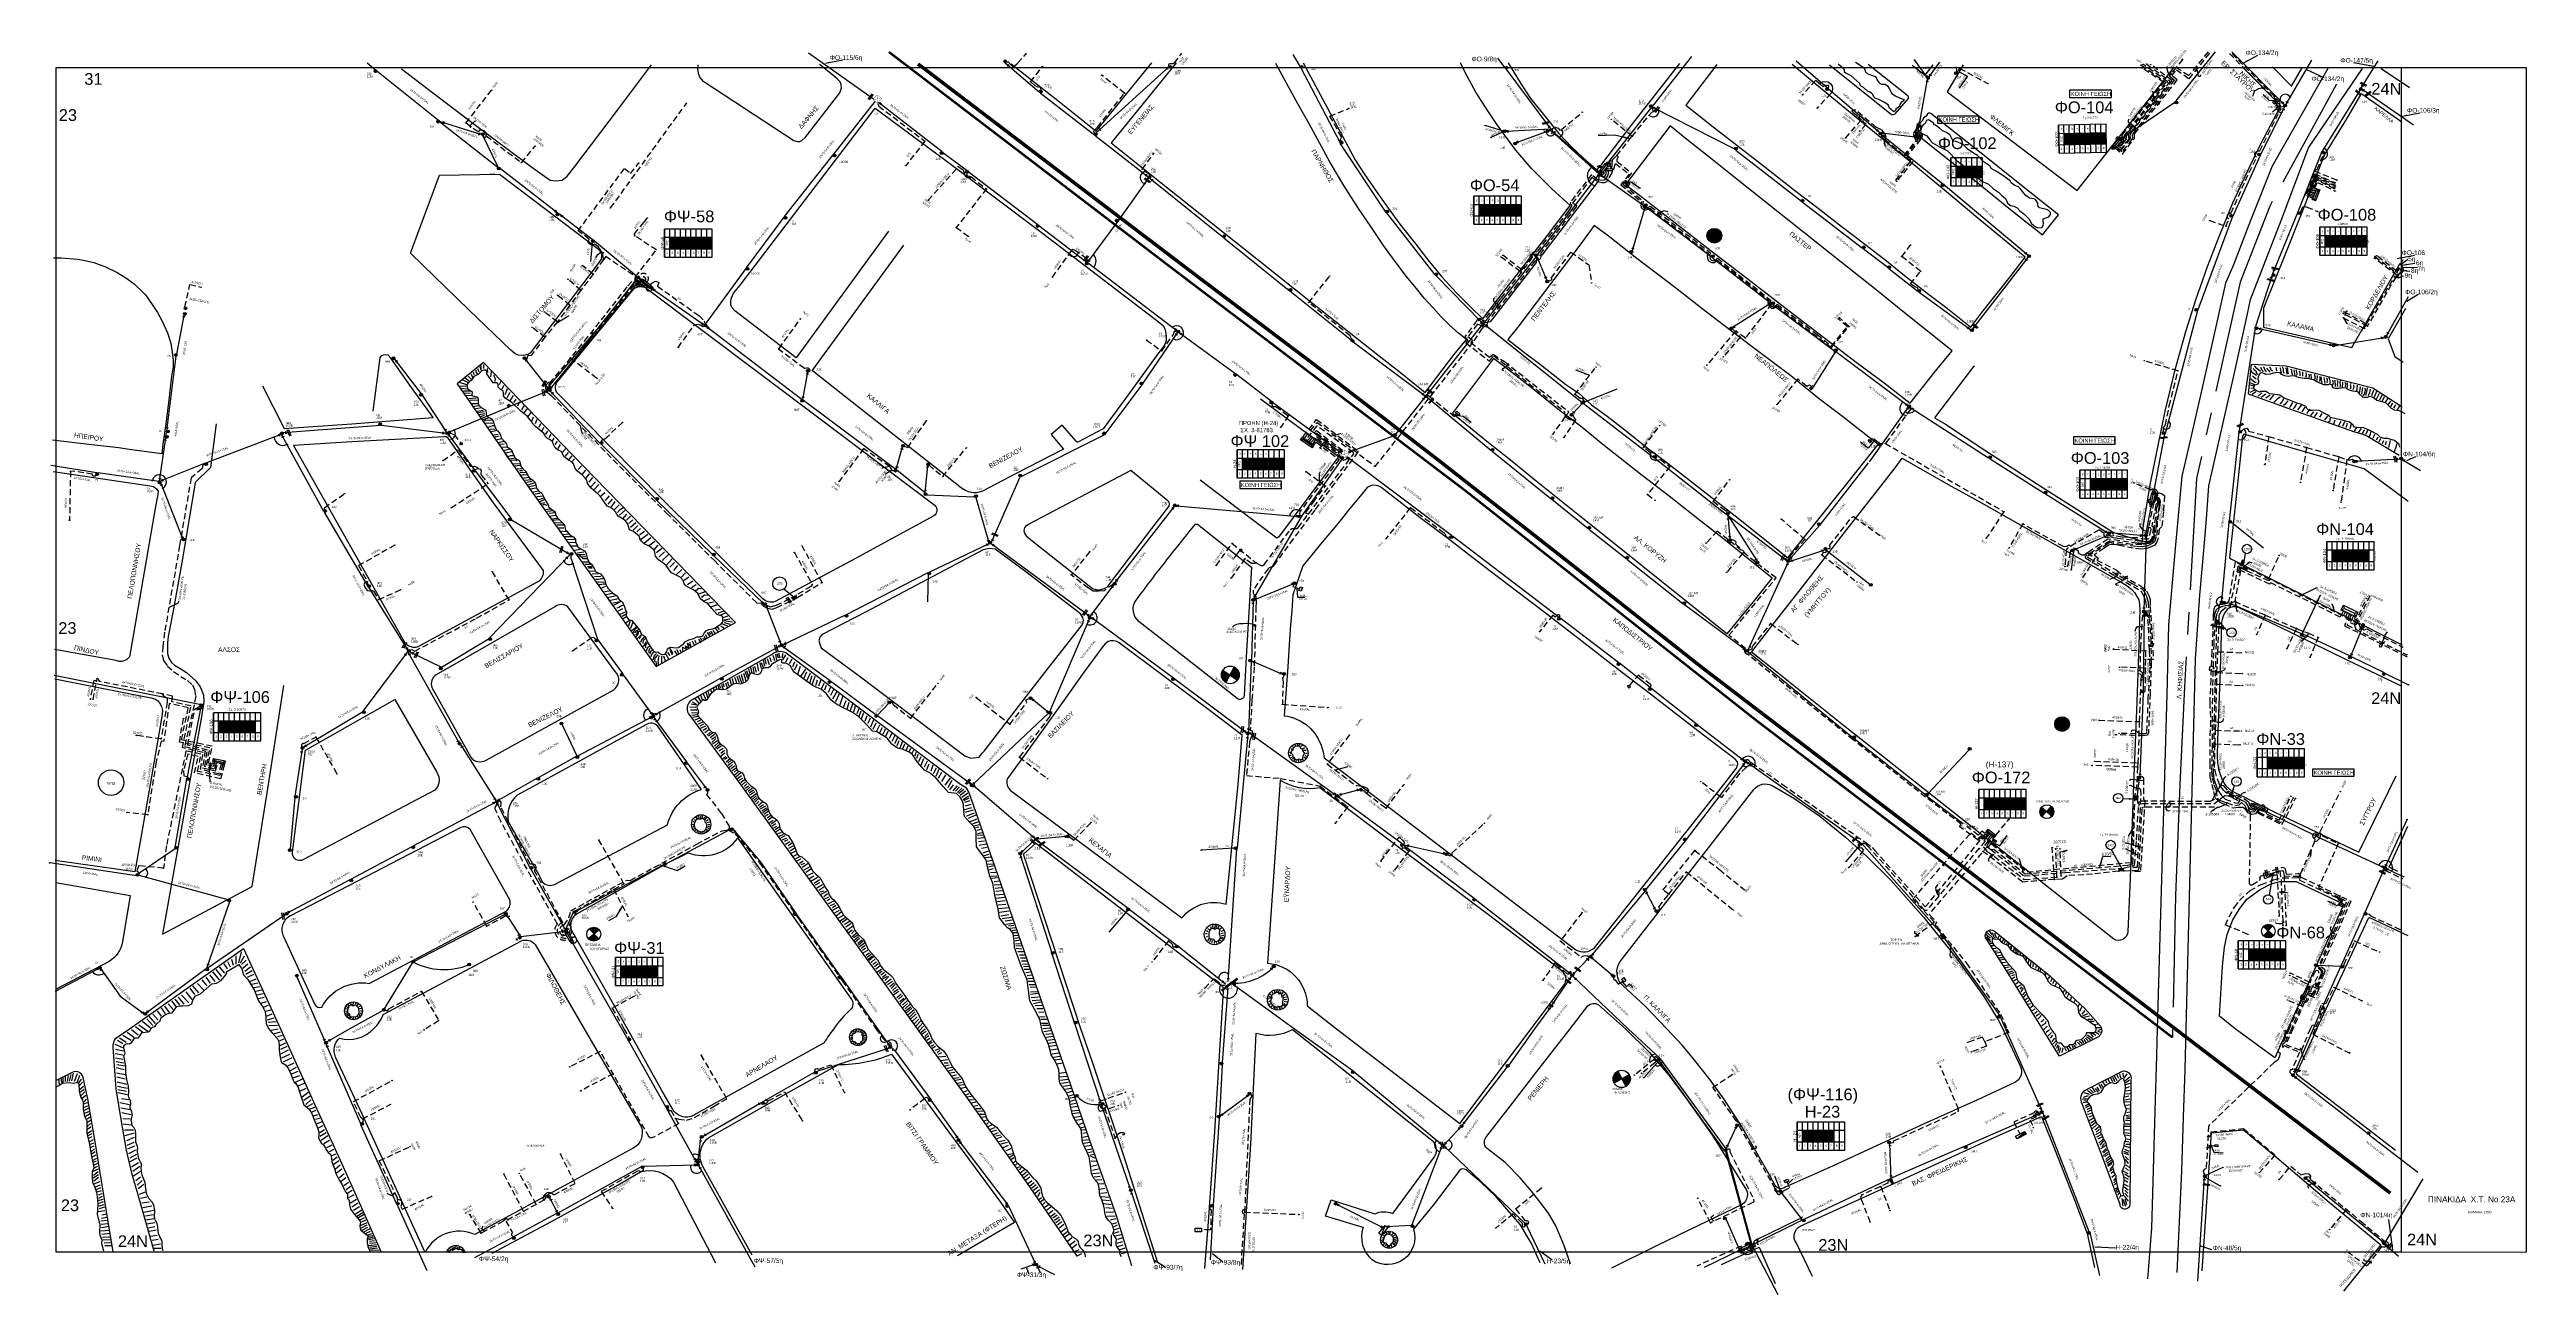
# Model space of a CAD drawing. Header units: millimetres. Extents: x 895 to 1951, y 728 to 1259.
import ezdxf
from ezdxf.enums import TextEntityAlignment as Align

# ---------------------------------------------------------------- set-up
doc = ezdxf.new("R2010")
doc.units = ezdxf.units.MM
doc.linetypes.add('CENTER', pattern=[50.8, 31.75, -6.35, 6.35, -6.35])
doc.linetypes.add('DASHED', pattern=[19.05, 12.7, -6.35])
for name, color, linetype in [('Link Box 4 Διευθύνσεων', 7, 'Continuous'), ('Pillar OTE', 7, 'Continuous'), ('Άγνωστα', 7, 'Continuous'), ('Ασφαλειοκιβώτια Χ.Τ 6 αναχωρήσεων', 7, 'Continuous'), ('Ασφαλειοκιβώτια Χ.Τ 9 αναχωρήσεων', 7, 'Continuous'), ('Γέφυρες Εναέριου Δικτύου', 7, 'Continuous'), ('Γυμνά εναέρια ΧΤ (3Φ)   3x50+35CU', 7, 'Continuous'), ('Γυμνά εναέρια ΧΤ (3Φ)   4x16AL', 7, 'Continuous'), ('Γυμνά εναέρια ΧΤ (3Φ)   4x16CU', 7, 'Continuous'), ('Γυμνά εναέρια ΧΤ (3Φ)   4x35AL', 7, 'Continuous'), ('Γυμνά εναέρια ΧΤ (3Φ)   4x35CU', 7, 'Continuous'), ('Γυμνά εναέρια ΧΤ (3Φ)   4x50AL', 7, 'Continuous'), ('Γυμνά εναέρια ΧΤ και ΦΟΠ (3Φ)   4x50+16AL', 7, 'Continuous'), ('Γυμνά εναέρια ΧΤ και ΦΟΠ (3Φ)   4x50+16AL @ 1', 7, 'Continuous'), ('Εναέρια παροχή ΧΤ 4x16', 7, 'SYN_LINE'), ('Εναέρια παροχή ΧΤ 4x25', 7, 'SYN_LINE'), ('Επιγραφές - Σχήματα', 7, 'Continuous'), ('Επιτοίχιο Κουτί', 7, 'Continuous'), ('Καλώδια ΧΤ   2x6AL', 7, 'DASHED'), ('Καλώδια ΧΤ   3x150+50AL', 7, 'DASHED'), ('Καλώδια ΧΤ   3x150+50CU', 7, 'DASHED'), ('Καλώδια ΧΤ   3x150AL+50XLPE', 7, 'DASHED'), ('Καλώδια ΧΤ   3x95+35 CU', 7, 'DASHED'), ('Καλώδια ΧΤ   3x95+35 XLPE', 7, 'DASHED'), ('Καλώδια ΧΤ   3x95+50 AL XLPE', 7, 'DASHED'), ('Καλώδια ΧΤ   3x95+50CU', 7, 'DASHED'), ('Καλώδια ΧΤ   4x16AL', 7, 'DASHED'), ('Καλώδια ΧΤ   4x25CU', 7, 'DASHED'), ('Καλώδια ΧΤ   4x50CU', 7, 'DASHED'), ('Μηχανική τομή', 7, 'Continuous'), ('Στύλος Ξύλινος', 7, 'Continuous'), ('Στύλος Ξύλινος @ 1', 7, 'Continuous'), ('Στύλος ΦΜ', 7, 'Continuous'), ('Στύλος ΦΜ @ 1', 7, 'Continuous'), ('Συνδέσεις', 7, 'Continuous'), ('Συνεστραμμένα ΧΤ   3x70+54.6+25 AL', 7, 'SYN_LINE'), ('Συνεστραμμένα ΧΤ   4x120+25 AL', 7, 'SYN_LINE'), ('Τομή', 7, 'Continuous'), ('Υποσταθμοί', 7, 'Continuous'), ('Υποσταθμός εναέριος 2 στύλων', 7, 'Continuous'), ('Υποσταθμός πόλεως', 7, 'Continuous'), ('Υπόβαθρο ΔΕΗ', 7, 'Continuous'), ('Υπόγεια Καλώδια Δικτύου ΧΤ      2Χ6 CU', 7, 'DASHED'), ('Υπόγεια Καλώδια Δικτύου ΧΤ   .04', 7, 'DASHED'), ('Υπόγεια Καλώδια Δικτύου ΧΤ   .075', 7, 'DASHED'), ('Υπόγεια Καλώδια Δικτύου ΧΤ   .15', 7, 'DASHED'), ('Υπόγεια καλώδια Δικτύου ΧΤ και Παρ. ΧΤ - 3X150+70 AL', 7, 'DASHED'), ('Υπόγεια καλώδια Παροχών ΧΤ   .0225', 7, 'DASHED'), ('Υπόγεια καλώδια Παροχών ΧΤ   .075', 7, 'DASHED'), ('Υπόγεια καλώδια Παροχών ΧΤ   .10 -', 7, 'DASHED'), ('Υπόγεια καλώδια Παροχών ΧΤ   .15', 7, 'DASHED'), ('Υπόγεια καλώδια Παροχών ΧΤ   4x16AL', 7, 'DASHED'), ('Υπόγεια καλώδια Παροχών ΧΤ   4x16CU', 7, 'DASHED'), ('Υπόγεια καλώδια Παροχών ΧΤ   4x25', 7, 'DASHED'), ('Υπόγεια καλώδια Παροχών ΧΤ   4x50AL', 7, 'DASHED'), ('Υπόγεια καλώδια Παροχών ΧΤ   4x6', 7, 'DASHED'), ('Χώρος', 7, 'Continuous')]:
    doc.layers.add(name, color=color, linetype=linetype)
doc.styles.add('arial', font='ARIAL.TTF')
doc.styles.get("Standard").update_dxf_attribs({"font": 'ARIAL.TTF'})
doc.linetypes.add('SYN_LINE', pattern='A,0.5,-0.0001,["/\\/\\/\\/",Standard,S=0.1,R=0,X=0,Y=-0.05],-0.25', length=0.7501)
doc.dimstyles.new('ISO-25', dxfattribs={"dimtxt": 2.5, "dimasz": 2.5, "dimexe": 1.25, "dimexo": 0.625, "dimtad": 1, "dimtxsty": 'Standard', "dimcen": 2.5, "dimadec": 0, "dimazin": 0, "dimtfac": 1, "dimtmove": 0, "dimatfit": 3, "dimfxl": 1, "dimarcsym": 0})

# ---------------------------------------------------------------- blocks, each defined once
blk = doc.blocks.new('ΥΠΑΡΧΩΝ ΤΣΙΜΕΝΤΕΝΙΟΣ ΣΤΥΛΟΣ')
at = {"layer": 'Στύλος ΦΜ'}
blk.add_hatch(color=7, dxfattribs=at).paths.add_polyline_path([(-1.3, -2.3, 0.574793), (2.6, 0, 0.268822), (1.3, 2.3)])
at = {"layer": 'Στύλος ΦΜ', "color": 7}
blk.add_line((-1.3, -2.3), (1.3, 2.3), dxfattribs=at)
blk.add_circle((0, 0), 2.62, dxfattribs=at)
at = {"layer": 'Στύλος ΦΜ', "flags": 4}
for tag, p in [('ΤΥΠΟΣ', (-4.9, 3)), ('ΑΡΙΘΜΟΣ', (-4.7, 8.1))]:
    blk.add_attdef(tag, p, '', height=4, dxfattribs=at)
blk = doc.blocks.new('ΥΠΟΣΤΑΘΜΟΣ ΕΝΑΕΡΙΟΣ ΕΠΙ 2 ΣΤΥΛΩΝ')
at = {"layer": 'Υποσταθμός εναέριος 2 στύλων', "linetype": 'Continuous'}
for points in [[(-12, -2.1, 0.574793), (-8.5, -0.1, 0.268822), (-9.6, 2)], [(9.7, -2.1, 0.574793), (13.2, -0.1, 0.268822), (12, 1.9)]]:
    blk.add_hatch(color=256, dxfattribs=at).paths.add_polyline_path(points)
for p, q in [((-12, -2.1), (-9.6, 2)), ((9.7, -2.1), (12, 1.9))]:
    blk.add_line(p, q, dxfattribs=at)
for centre in [(-10.8, -0.1), (10.8, -0.1)]:
    blk.add_circle(centre, 2.36, dxfattribs=at)
at = {"layer": 'Υποσταθμός πόλεως', "linetype": 'Continuous', "ltscale": 40}
blk.add_lwpolyline([(-8.6, 2.8), (8.6, 2.8), (8.6, -2.8), (-8.6, -2.8)], close=True, dxfattribs=at)
for points in [[(-5.8, 0), (-8.6, 2.8)], [(-8.6, -2.8), (-5.8, 0)], [(-5.8, 0), (5.8, 0)], [(5.8, 0), (8.6, 2.8)], [(8.6, -2.8), (5.8, 0)]]:
    blk.add_lwpolyline(points, dxfattribs=at)
at = {"layer": 'Υποσταθμός εναέριος 2 στύλων', "ltscale": 40, "flags": 1}
for tag, p in [('ΜΕΤΑΣΧΗΜΑΤΙΣΜΟΣ', (14.1, 2.5)), ('ΙΣΧΥΣ', (14.1, -0.3)), ('ΑΡΙΘΜΟΣ', (14.2, -3))]:
    blk.add_attdef(tag, p, '', height=1.8, dxfattribs=at)
blk = doc.blocks.new('ΥΠΑΡΧΩΝ ΞΥΛΙΝΟΣ ΣΤΥΛΟΣ')
at = {"layer": 'Στύλος Ξύλινος'}
h = blk.add_hatch(color=7, dxfattribs=at)
h.paths.add_polyline_path([(-2.6, 0, 0.270008), (-1.3, -2.3), (1.3, 2.3, 0.576266)])
h.paths.add_polyline_path([(-1.3, -2.3, 0.574793), (2.6, 0, 0.268822), (1.3, 2.3)])
at = {"layer": 'Στύλος Ξύλινος', "color": 7}
blk.add_line((-1.3, -2.3), (1.3, 2.3), dxfattribs=at)
blk.add_circle((0, 0), 2.62, dxfattribs=at)
at = {"layer": 'Στύλος Ξύλινος', "flags": 4}
for tag, p in [('ΑΡΙΘΜΟΣ', (-4.9, 8.6)), ('ΤΥΠΟΣ', (-4.8, 3.4))]:
    blk.add_attdef(tag, p, '', height=4, dxfattribs=at)
blk = doc.blocks.new('ΠΡΟΒΛΕΠΟΜΕΝΟΣ ΤΣΙΜΕΝΤΕΝΙΟΣ ΣΤΥΛΟΣ')
at = {"layer": 'Στύλος ΦΜ', "color": 7}
blk.add_line((-1.3, -2.3), (1.3, 2.3), dxfattribs=at)
blk.add_circle((0, 0), 2.62, dxfattribs=at)
at = {"layer": 'Στύλος ΦΜ', "flags": 4}
for tag, p in [('ΑΡΙΘΜΟΣ', (-4, 8.3)), ('ΤΥΠΟΣ', (-4.1, 3.2))]:
    blk.add_attdef(tag, p, '', height=4, dxfattribs=at)
blk = doc.blocks.new('LINK BOX 4 ΑΝΑΧΩΡΗΣΕΩΝ')
at = {"layer": 'Link Box 4 Διευθύνσεων', "ltscale": 40}
blk.add_hatch(color=256, dxfattribs=at).paths.add_polyline_path([(-3.5, 0), (-3.5, -4.7), (3.5, -4.7), (3.5, 0)])
for p, q in [((-3.5, 0), (-5.3, 0)), ((5.3, 0), (3.5, 0)), ((-3.5, -4.7), (-5.3, -4.7)), ((5.3, -4.7), (3.5, -4.7))]:
    blk.add_line(p, q, dxfattribs=at)
blk.add_lwpolyline([(-3.5, -4.7), (-3.5, 0), (3.5, 0), (3.5, -4.7)], close=True, dxfattribs=at)
blk = doc.blocks.new('ΥΠΟΣΤΑΘΜΟΣ ΠΟΛΕΩΣ 8 ΑΝΑΧΩΡΗΣΕΩΝ')
at = {"layer": 'Υποσταθμός πόλεως', "linetype": 'Continuous', "ltscale": 40}
for p, q in [((-8.2, -2.8), (-8.2, -4)), ((-5.9, -2.8), (-5.9, -4)), ((-3.5, -2.8), (-3.5, -4)), ((-1.3, -2.8), (-1.3, -4)), ((1.2, -2.8), (1.2, -4)), ((3.6, -2.8), (3.6, -4)), ((6, -2.8), (6, -4)), ((8.2, -2.8), (8.2, -4))]:
    blk.add_line(p, q, dxfattribs=at)
blk.add_lwpolyline([(-8.6, 2.8), (8.6, 2.8), (8.6, -2.8), (-8.6, -2.8)], close=True, dxfattribs=at)
for points in [[(-5.8, 0), (-8.6, 2.8)], [(5.8, 0), (8.6, 2.8)], [(-8.6, -2.8), (-5.8, 0)], [(-5.8, 0), (5.8, 0)], [(8.6, -2.8), (5.8, 0)]]:
    blk.add_lwpolyline(points, dxfattribs=at)
at = {"layer": 'Υποσταθμός πόλεως', "linetype": 'SYN_LINE', "ltscale": 40, "flags": 1}
for tag, p in [('ΜΕΤΑΣΧΗΜΑΤΙΣΜΟΣ', (9.6, 1.4)), ('ΙΣΧΥΣ', (9.6, -1.4)), ('ΑΡΙΘΜΟΣ', (9.7, -4.1))]:
    blk.add_attdef(tag, p, '', height=1.8, dxfattribs=at)
blk = doc.blocks.new('ΜΗΧΑΝΙΚΗ ΤΟΜΗ')
at = {"layer": 'Μηχανική τομή', "ltscale": 40}
for p, q in [((-1.9, 0.8), (1.9, 0.8)), ((1.9, 0), (-1.9, 0))]:
    blk.add_line(p, q, dxfattribs=at)
blk = doc.blocks.new('ΤΟΜΗ')
at = {"layer": 'Τομή', "ltscale": 40}
for p, q in [((-5.7, 0), (5.7, 0)), ((5.7, -2.3), (-5.7, -2.3))]:
    blk.add_line(p, q, dxfattribs=at)
blk = doc.blocks.new('_ΣΥΝΔΕΣΗ')
at = {"layer": 'Συνδέσεις', "linetype": 'SYN_LINE', "ltscale": 40}
blk.add_hatch(color=256, dxfattribs=at).paths.add_polyline_path([(0.5, 0, 1), (-0.5, 0, 1)])
at = {"layer": 'Συνδέσεις'}
blk.add_circle((0, 0), 0.5, dxfattribs=at)
blk = doc.blocks.new('ΑΣΦΑΛΕΙΟΚΙΒΩΤΙΟ ΥΠΟΣΤΑΘΜΟΥ 9 ΑΝΑΧΩΡΗΣΕΩΝ')
at = {"layer": 'Ασφαλειοκιβώτια Χ.Τ 9 αναχωρήσεων', "ltscale": 40}
for p, q in [((-23.8, 40.4), (24, 40.4)), ((-23.8, 31.4), (24, 31.4)), ((-23.8, 22.4), (24, 22.4)), ((-23.8, 13.4), (24, 13.4)), ((-23.8, 4.4), (24, 4.4)), ((-9.7, 40.4), (-9.7, -40.6)), ((9.9, 40.4), (9.9, -40.6)), ((-23.8, -4.6), (24, -4.6)), ((-23.8, -13.6), (24, -13.6)), ((-23.8, -22.6), (24, -22.6)), ((-23.8, -31.6), (24, -31.6))]:
    blk.add_line(p, q, dxfattribs=at)
at = {"layer": 'Ασφαλειοκιβώτια Χ.Τ 9 αναχωρήσεων'}
blk.add_lwpolyline([(-23.8, -40.6), (24, -40.6), (24, 40.4), (-23.8, 40.4)], close=True, dxfattribs=at)
for s, p in [('1', (-18.3, 37.2)), ('2', (-18.3, 28.7)), ('3', (-18.3, 19.6)), ('4', (-18.3, 10.6)), ('5', (-18.3, 1.6)), ('6', (-18.3, -7.6)), ('7', (-18.3, -15.8)), ('8', (-18.3, -25.5)), ('9', (-18.3, -34.2))]:
    blk.add_text(s, height=3.6, rotation=270, dxfattribs=at).set_placement(p)
at = {"layer": 'Ασφαλειοκιβώτια Χ.Τ 9 αναχωρήσεων', "ltscale": 40}
for tag, height, p in [('ΟΝΟΜΑ', 5, (-0.2, 44.3)), ('ΚΕΙΜΕΝΟ 1', 2, (17.1, 35.6)), ('ΚΕΙΜΕΝΟ 2', 2, (17.1, 26.9)), ('ΚΕΙΜΕΝΟ 3', 2, (17.1, 17.7)), ('ΚΕΙΜΕΝΟ 4', 2, (17.1, 8.7)), ('ΚΕΙΜΕΝΟ 5', 2, (17.1, -0.1)), ('ΣΧ', 2, (-0.1, -42.6)), ('ΚΕΙΜΕΝΟ 6', 2, (17.1, -9.1)), ('ΚΕΙΜΕΝΟ 7', 2, (17.1, -18.1)), ('ΚΕΙΜΕΝΟ 8', 2, (17.1, -26.9)), ('ΚΕΙΜΕΝΟ 9', 2, (17.1, -36))]:
    blk.add_attdef(tag, text='', height=height, dxfattribs=at).set_placement(p, align=Align.MIDDLE_CENTER)
blk = doc.blocks.new('ΑΣΦΑΛΕΙΟΚΙΒΩΤΙΟ ΥΠΟΣΤΑΘΜΟΥ 6 ΑΝΑΧΩΡΗΣΕΩΝ')
at = {"layer": 'Ασφαλειοκιβώτια Χ.Τ 6 αναχωρήσεων', "ltscale": 40}
for p, q in [((-23.9, 27), (23.9, 27)), ((-23.9, 18), (23.9, 18)), ((-23.9, 9), (23.9, 9)), ((-23.9, 0), (23.9, 0)), ((-9.8, 27), (-9.8, -27)), ((9.8, 27), (9.8, -27)), ((-23.9, -9), (23.9, -9)), ((-23.9, -18), (23.9, -18))]:
    blk.add_line(p, q, dxfattribs=at)
at = {"layer": 'Ασφαλειοκιβώτια Χ.Τ 6 αναχωρήσεων'}
blk.add_lwpolyline([(-23.9, -27), (23.9, -27), (23.9, 27), (-23.9, 27)], close=True, dxfattribs=at)
for s, p in [('1', (-18.6, 23.8)), ('2', (-18.6, 15.2)), ('3', (-18.6, 6.2)), ('4', (-18.6, -2.9)), ('5', (-18.6, -11.9)), ('6', (-18.6, -21))]:
    blk.add_text(s, height=3.6, rotation=270, dxfattribs=at).set_placement(p)
at = {"layer": 'Ασφαλειοκιβώτια Χ.Τ 6 αναχωρήσεων', "ltscale": 40}
for tag, height, p in [('ΟΝΟΜΑ', 5, (-0.3, 31.7)), ('ΚΕΙΜΕΝΟ 1', 2, (17, 22.4)), ('ΚΕΙΜΕΝΟ 2', 2, (17, 13.7)), ('ΚΕΙΜΕΝΟ 3', 2, (17, 4.3)), ('ΣΧ', 2, (-0.2, -29.2)), ('ΚΕΙΜΕΝΟ 4', 2, (17, -4.7)), ('ΚΕΙΜΕΝΟ 5', 2, (17, -13.5)), ('ΚΕΙΜΕΝΟ 6', 2, (17, -22.4))]:
    blk.add_attdef(tag, text='', height=height, dxfattribs=at).set_placement(p, align=Align.MIDDLE_CENTER)
blk = doc.blocks.new('ΥΠΟΣΤΑΘΜΟΣ ΠΟΛΕΩΣ 6 ΑΝΑΧΩΡΗΣΕΩΝ')
at = {"layer": 'Υποσταθμός πόλεως', "linetype": 'Continuous', "ltscale": 40}
for p, q in [((-8.2, -2.8), (-8.2, -4)), ((-5, -2.8), (-5, -4)), ((-1.7, -2.8), (-1.7, -4)), ((1.7, -2.8), (1.7, -4)), ((5.1, -2.8), (5.1, -4)), ((8.2, -2.8), (8.2, -4))]:
    blk.add_line(p, q, dxfattribs=at)
blk.add_lwpolyline([(-8.6, 2.8), (8.6, 2.8), (8.6, -2.8), (-8.6, -2.8)], close=True, dxfattribs=at)
for points in [[(-5.8, 0), (-8.6, 2.8)], [(5.8, 0), (8.6, 2.8)], [(-8.6, -2.8), (-5.8, 0)], [(-5.8, 0), (5.8, 0)], [(8.6, -2.8), (5.8, 0)]]:
    blk.add_lwpolyline(points, dxfattribs=at)
at = {"layer": 'Υποσταθμός πόλεως', "linetype": 'SYN_LINE', "ltscale": 40, "flags": 1}
for tag, p in [('ΜΕΤΑΣΧΗΜΑΤΙΣΜΟΣ', (9.6, 1.9)), ('ΙΣΧΥΣ', (9.6, -0.9)), ('ΑΡΙΘΜΟΣ', (9.7, -3.6))]:
    blk.add_attdef(tag, p, '', height=1.8, dxfattribs=at)
blk = doc.blocks.new('υποσταθμος σε κλειστο χωρο')
at = {"layer": 'Υποσταθμοί', "ltscale": 40}
blk.add_hatch(color=256, dxfattribs=at).paths.add_polyline_path([(-9.5, -3.1), (9.5, -3.1), (9.5, 3.1)])
blk.add_lwpolyline([(-9.5, -3.1), (-9.5, 3.1), (9.5, 3.1), (9.5, -3.1)], close=True, dxfattribs=at)
blk.add_lwpolyline([(-9.5, -3.1), (9.5, 3.1)], dxfattribs=at)
blk = doc.blocks.new('ΥΠΑΡΧΩΝ ΥΠΟΣΤΑΘΜΟΣ ΣΕ ΚΛΕΙΣΤΟ ΧΩΡΟ')
at = {"layer": 'Υποσταθμοί'}
blk.add_blockref('υποσταθμος σε κλειστο χωρο', (0, 0), dxfattribs=at)
at = {"layer": 'Υποσταθμοί', "linetype": 'SYN_LINE', "ltscale": 40, "flags": 1}
for tag, p in [('ΜΕΤΑΣΧΗΜΑΤΙΣΜΟΣ', (10.7, 2.2)), ('ΙΣΧΥΣ', (10.6, -0.9)), ('ΑΡΙΘΜΟΣ', (10.8, -3.9))]:
    blk.add_attdef(tag, p, '', height=2, dxfattribs=at)
blk = doc.blocks.new('ΠΡΟΒΛΕΠΟΜΕΝΟΣ ΥΠΟΣΤΑΘΜΟΣ ΣΕ ΚΛΕΙΣΤΟ ΧΩΡΟ')
at = {"layer": 'Υποσταθμοί', "ltscale": 40}
blk.add_line((-9.5, -3.1), (9.5, 3.1), dxfattribs=at)
blk.add_lwpolyline([(-9.5, -3.1), (-9.5, 3.1), (9.5, 3.1), (9.5, -3.1)], close=True, dxfattribs=at)
at = {"layer": 'Υποσταθμοί', "linetype": 'SYN_LINE', "ltscale": 40, "flags": 1}
for tag, p in [('ΜΕΤΑΣΧΗΜΑΤΙΣΜΟΣ', (11.6, 2.3)), ('ΙΣΧΥΣ', (11.6, -0.8)), ('ΑΡΙΘΜΟΣ', (11.7, -3.8))]:
    blk.add_attdef(tag, p, '', height=2, dxfattribs=at)
blk = doc.blocks.new('PILLAR ΟΤΕ')
at = {"layer": 'Pillar OTE', "ltscale": 40}
blk.add_lwpolyline([(-3.3, 2), (3.4, 2), (3.4, -2), (-3.3, -2)], close=True, dxfattribs=at)
at = {"layer": 'Pillar OTE', "insert": (-1.8, 0.7), "char_height": 1.357, "width": 109.961, "attachment_point": 1}
blk.add_mtext('{\\fArial|b1|i0|c161|p34;OTE}', dxfattribs=at)
blk = doc.blocks.new('ΧΩΡΟΣ')
at = {"layer": 'Χώρος', "ltscale": 40, "true_color": 0xff4747}
blk.add_hatch(color=13, dxfattribs=at).paths.add_polyline_path([(12.2, -0.2, 1), (-13, -0.2, 1)])
at = {"layer": 'Χώρος', "ltscale": 40}
blk.add_circle((-0.4, -0.2), 12.6, dxfattribs=at)
at = {"layer": 'Χώρος', "ltscale": 30, "insert": (-3.1, 9.6), "char_height": 5.4, "width": 408.891, "attachment_point": 1}
blk.add_mtext('Φ', dxfattribs=at)
at = {"layer": 'Χώρος', "ltscale": 40}
blk.add_attdef('ΑΡΙΘΜΟΣ_001', (-5.2, -4), '', height=5.4, dxfattribs=at)
blk = doc.blocks.new('ΥΠΟΣΤΑΘΜΟΣ ΠΟΛΕΩΣ 9 ΑΝΑΧΩΡΗΣΕΩΝ')
at = {"layer": 'Υποσταθμός πόλεως', "ltscale": 40}
for p, q in [((-9.6, -2.8), (-9.6, -4)), ((-7.1, -2.8), (-7.1, -4)), ((-4.8, -2.8), (-4.8, -4)), ((-2.4, -2.8), (-2.4, -4)), ((0.1, -2.8), (0.1, -4)), ((2.5, -2.8), (2.5, -4)), ((5, -2.8), (5, -4)), ((7.5, -2.8), (7.5, -4)), ((9.6, -2.8), (9.6, -4))]:
    blk.add_line(p, q, dxfattribs=at)
blk.add_lwpolyline([(-10, 2.8), (10, 2.8), (10, -2.8), (-10, -2.8)], close=True, dxfattribs=at)
for points in [[(-7.2, 0), (-10, 2.8)], [(-10, -2.8), (-7.2, 0)], [(-7.2, 0), (7.2, 0)], [(7.2, 0), (10, 2.8)], [(10, -2.8), (7.2, 0)]]:
    blk.add_lwpolyline(points, dxfattribs=at)
at = {"layer": 'Υποσταθμός πόλεως', "linetype": 'SYN_LINE', "ltscale": 40, "flags": 1}
for tag, p in [('ΜΕΤΑΣΧΗΜΑΤΙΣΜΟΣ', (10.8, 1.7)), ('ΙΣΧΥΣ', (10.8, -1.1)), ('ΑΡΙΘΜΟΣ', (10.9, -3.8))]:
    blk.add_attdef(tag, p, '', height=1.8, dxfattribs=at)
blk = doc.blocks.new('ΕΠΙΤΟΙΧΙΟ ΚΟΥΤΙ')
at = {"layer": 'Επιτοίχιο Κουτί', "ltscale": 40}
blk.add_lwpolyline([(-2.1, 1.4), (1.9, 1.4), (1.9, -1.4), (-2.1, -1.4)], close=True, dxfattribs=at)
blk = doc.blocks.new('TSONTA XT1')
at = {"ltscale": 40}
h = blk.add_hatch(color=256, dxfattribs=at)
h.dxf.hatch_style = 1
h.paths.add_polyline_path([(596, 2487.7), (597.1, 2488.8), (596, 2489.9), (594.9, 2488.8)])
blk.add_lwpolyline([(594.9, 2488.8), (596, 2489.9), (597.1, 2488.8), (596, 2487.7)], close=True, dxfattribs=at)

msp = doc.modelspace()

# ---------------------------------------------------------------- hatches: boundary and pattern name
h = msp.add_hatch(color=6)
h.dxf.hatch_style = 1
h.paths.add_polyline_path([(1421.3, 1084.5), (1419.1, 1084.5), (1419.1, 1079.6), (1421.3, 1079.6)])
h = msp.add_hatch(color=3)
h.dxf.hatch_style = 1
h.paths.add_polyline_path([(1737.5, 939.6), (1735.2, 939.6), (1735.2, 934.7), (1737.5, 934.7)])
at = {"layer": 'Pillar OTE', "ltscale": 40}
h = msp.add_hatch(color=256, dxfattribs=at)
h.dxf.hatch_style = 1
h.paths.add_polyline_path([(1566.1, 1202.9), (1566.4, 1202.8), (1566.3, 1203.1)])
at = {"layer": 'Ασφαλειοκιβώτια Χ.Τ 6 αναχωρήσεων'}
for color, points in [(27, [(1709.7, 1208.9), (1707.5, 1208.9), (1707.5, 1204), (1709.7, 1204)]), (154, [(1712, 1208.9), (1709.7, 1208.9), (1709.7, 1204), (1712, 1204)]), (133, [(1714.2, 1208.9), (1712, 1208.9), (1712, 1204), (1714.2, 1204)]), (2, [(1716.5, 1208.9), (1714.2, 1208.9), (1714.2, 1204), (1716.5, 1204)]), (1, [(1718.7, 1208.9), (1716.5, 1208.9), (1716.5, 1204), (1718.7, 1204)])]:
    msp.add_hatch(color=color, dxfattribs=at).paths.add_polyline_path(points)
at = {"layer": 'Ασφαλειοκιβώτια Χ.Τ 9 αναχωρήσεων'}
for color, points in [(1, [(1755.8, 1222.9), (1753.5, 1222.9), (1753.6, 1218), (1755.9, 1218)]), (2, [(1758, 1223), (1755.8, 1222.9), (1755.9, 1218), (1758.1, 1218.1)]), (154, [(1760.3, 1223), (1758, 1223), (1758.1, 1218.1), (1760.4, 1218.1)]), (85, [(1762.5, 1223.1), (1760.3, 1223), (1760.4, 1218.1), (1762.6, 1218.2)]), (27, [(1764.8, 1223.1), (1762.5, 1223.1), (1762.6, 1218.2), (1764.9, 1218.2)]), (6, [(1767, 1223.2), (1764.8, 1223.1), (1764.9, 1218.2), (1767.1, 1218.2)]), (30, [(1769.3, 1223.2), (1767, 1223.2), (1767.1, 1218.2), (1769.4, 1218.3)]), (62, [(1771.5, 1223.2), (1769.3, 1223.2), (1769.4, 1218.3), (1771.6, 1218.3)]), (2, [(1504.2, 1192.5), (1504.2, 1187.6), (1506.5, 1187.6), (1506.5, 1192.5)]), (151, [(1506.5, 1192.5), (1506.5, 1187.6), (1508.7, 1187.6), (1508.7, 1192.5)]), (1, [(1508.7, 1192.5), (1508.7, 1187.6), (1511, 1187.6), (1511, 1192.5)]), (62, [(1511, 1192.5), (1511, 1187.6), (1513.2, 1187.6), (1513.2, 1192.5)]), (6, [(1513.2, 1192.5), (1513.2, 1187.6), (1515.5, 1187.6), (1515.5, 1192.5)]), (85, [(1515.5, 1192.5), (1515.5, 1187.6), (1517.7, 1187.6), (1517.7, 1192.5)]), (30, [(1517.7, 1192.5), (1517.7, 1187.6), (1520, 1187.6), (1520, 1192.5)]), (154, [(1520, 1192.5), (1520, 1187.6), (1522.2, 1187.6), (1522.2, 1192.5)]), (2, [(1161.6, 1178.6), (1159.3, 1178.6), (1159.3, 1173.6), (1161.6, 1173.6)]), (173, [(1163.8, 1178.6), (1161.6, 1178.6), (1161.6, 1173.6), (1163.8, 1173.6)]), (30, [(1166.1, 1178.6), (1163.8, 1178.6), (1163.8, 1173.6), (1166.1, 1173.6)]), (6, [(1168.3, 1178.6), (1166.1, 1178.6), (1166.1, 1173.6), (1168.3, 1173.6)]), (151, [(1170.6, 1178.6), (1168.3, 1178.6), (1168.3, 1173.6), (1170.6, 1173.6)]), (85, [(1172.8, 1178.6), (1170.6, 1178.6), (1170.6, 1173.6), (1172.8, 1173.6)]), (27, [(1175.1, 1178.6), (1172.8, 1178.6), (1172.8, 1173.6), (1175.1, 1173.6)]), (6, [(1867, 1179.4), (1864.7, 1179.4), (1864.7, 1174.5), (1867, 1174.5)]), (154, [(1869.2, 1179.4), (1867, 1179.4), (1867, 1174.5), (1869.2, 1174.5)]), (27, [(1871.5, 1179.4), (1869.2, 1179.4), (1869.2, 1174.5), (1871.5, 1174.5)]), (62, [(1873.7, 1179.4), (1871.5, 1179.4), (1871.5, 1174.5), (1873.7, 1174.5)]), (1, [(1876, 1179.4), (1873.7, 1179.4), (1873.7, 1174.5), (1876, 1174.5)]), (30, [(1878.2, 1179.4), (1876, 1179.4), (1876, 1174.5), (1878.2, 1174.5)]), (151, [(1880.5, 1179.4), (1878.2, 1179.4), (1878.2, 1174.5), (1880.5, 1174.5)]), (173, [(1882.7, 1179.4), (1880.5, 1179.4), (1880.5, 1174.5), (1882.7, 1174.5)]), (1, [(1405.6, 1084.5), (1403.3, 1084.5), (1403.3, 1079.6), (1405.6, 1079.6)]), (151, [(1407.8, 1084.5), (1405.6, 1084.5), (1405.6, 1079.6), (1407.8, 1079.6)]), (173, [(1410.1, 1084.5), (1407.8, 1084.5), (1407.8, 1079.6), (1410.1, 1079.6)]), (27, [(1412.3, 1084.5), (1410.1, 1084.5), (1410.1, 1079.6), (1412.3, 1079.6)]), (87, [(1414.6, 1084.5), (1412.3, 1084.5), (1412.3, 1079.6), (1414.6, 1079.6)]), (133, [(1416.8, 1084.5), (1414.6, 1084.5), (1414.6, 1079.6), (1416.8, 1079.6)]), (30, [(1419.1, 1084.5), (1416.8, 1084.5), (1416.8, 1079.6), (1419.1, 1079.6)]), (27, [(1767, 1075.7), (1764.8, 1075.7), (1764.8, 1070.8), (1767, 1070.8)]), (173, [(1769.3, 1075.7), (1767, 1075.7), (1767, 1070.8), (1769.3, 1070.8)]), (133, [(1771.5, 1075.7), (1769.3, 1075.7), (1769.3, 1070.8), (1771.5, 1070.8)]), (151, [(1773.8, 1075.7), (1771.5, 1075.7), (1771.5, 1070.8), (1773.8, 1070.8)]), (30, [(1776, 1075.7), (1773.8, 1075.7), (1773.8, 1070.8), (1776, 1070.8)]), (2, [(1778.3, 1075.7), (1776, 1075.7), (1776, 1070.8), (1778.3, 1070.8)]), (85, [(1778.3, 1070.8), (1780.5, 1070.8), (1780.5, 1075.7), (1778.3, 1075.7)]), (6, [(1780.5, 1075.7), (1778.3, 1075.7), (1778.3, 1070.8), (1780.5, 1070.8)]), (1, [(1870, 1045.3), (1867.8, 1045.3), (1867.8, 1040.4), (1870, 1040.4)]), (27, [(1872.3, 1045.3), (1870, 1045.3), (1870, 1040.4), (1872.3, 1040.4)]), (6, [(1874.5, 1045.3), (1872.3, 1045.3), (1872.3, 1040.4), (1874.5, 1040.4)]), (85, [(1876.8, 1045.3), (1874.5, 1045.3), (1874.5, 1040.4), (1876.8, 1040.4)]), (133, [(1879, 1045.3), (1876.8, 1045.3), (1876.8, 1040.4), (1879, 1040.4)]), (173, [(1881.3, 1045.3), (1879, 1045.3), (1879, 1040.4), (1881.3, 1040.4)]), (30, [(1883.5, 1045.3), (1881.3, 1045.3), (1881.3, 1040.4), (1883.5, 1040.4)]), (2, [(969.4, 972.4), (967.1, 972.4), (967.1, 967.4), (969.4, 967.4)]), (27, [(971.6, 972.4), (969.4, 972.4), (969.4, 967.4), (971.6, 967.4)]), (62, [(973.9, 972.4), (971.6, 972.4), (971.6, 967.4), (973.9, 967.4)]), (5, [(976.1, 972.4), (973.9, 972.4), (973.9, 967.4), (976.1, 967.4)]), (30, [(978.4, 972.4), (976.1, 972.4), (976.1, 967.4), (978.4, 967.4)]), (6, [(980.6, 972.4), (978.4, 972.4), (978.4, 967.4), (980.6, 967.5)]), (85, [(982.9, 972.4), (980.6, 972.4), (980.6, 967.5), (982.9, 967.5)]), (27, [(1842.5, 957), (1840.3, 957), (1840.3, 952.1), (1842.5, 952.1)]), (85, [(1844.8, 957), (1842.5, 957), (1842.5, 952.1), (1844.8, 952.1)]), (133, [(1847, 957), (1844.8, 957), (1844.8, 952.1), (1847, 952.1)]), (2, [(1849.3, 957), (1847, 957), (1847, 952.1), (1849.3, 952.1)]), (6, [(1851.5, 957), (1849.3, 957), (1849.3, 952.1), (1851.5, 952.1)]), (30, [(1853.8, 957), (1851.5, 957), (1851.5, 952.1), (1853.8, 952.1)]), (5, [(1853.8, 952.1), (1856, 952.1), (1856, 957), (1853.8, 957)]), (133, [(1721.7, 939.6), (1719.5, 939.6), (1719.5, 934.7), (1721.7, 934.7)]), (27, [(1724, 939.6), (1721.7, 939.6), (1721.7, 934.7), (1724, 934.7)]), (2, [(1726.2, 939.6), (1724, 939.6), (1724, 934.7), (1726.2, 934.7)]), (85, [(1728.5, 939.6), (1726.2, 939.6), (1726.2, 934.7), (1728.5, 934.7)]), (1, [(1730.7, 939.6), (1728.5, 939.6), (1728.5, 934.7), (1730.7, 934.7)]), (6, [(1733, 939.6), (1730.7, 939.6), (1730.7, 934.7), (1733, 934.7)]), (30, [(1735.2, 939.6), (1733, 939.6), (1733, 934.7), (1735.2, 934.7)]), (27, [(1140.7, 867.9), (1138.4, 867.9), (1138.4, 863), (1140.7, 863)]), (62, [(1142.9, 867.9), (1140.7, 867.9), (1140.7, 863), (1142.9, 863)]), (85, [(1145.2, 867.9), (1142.9, 867.9), (1142.9, 863), (1145.2, 863)]), (6, [(1147.4, 867.9), (1145.2, 867.9), (1145.2, 863), (1147.4, 863)]), (133, [(1149.7, 867.9), (1147.4, 867.9), (1147.4, 863), (1149.7, 863)]), (30, [(1151.9, 867.9), (1149.7, 867.9), (1149.7, 863), (1151.9, 863)]), (173, [(1154.2, 867.9), (1151.9, 867.9), (1151.9, 863), (1154.2, 863)]), (1, [(1834.5, 875.2), (1832.3, 875.2), (1832.3, 870.3), (1834.5, 870.3)]), (85, [(1836.8, 875.2), (1834.5, 875.2), (1834.5, 870.3), (1836.8, 870.3)]), (6, [(1839, 875.2), (1836.8, 875.2), (1836.8, 870.3), (1839, 870.3)]), (173, [(1841.3, 875.2), (1839, 875.2), (1839, 870.3), (1841.3, 870.3)]), (133, [(1843.5, 875.2), (1841.3, 875.2), (1841.3, 870.3), (1843.5, 870.3)]), (27, [(1845.8, 875.2), (1843.5, 875.2), (1843.5, 870.3), (1845.8, 870.3)]), (30, [(1845.8, 870.3), (1848, 870.3), (1848, 875.2), (1845.8, 875.2)]), (62, [(1848, 875.2), (1845.8, 875.2), (1845.8, 870.3), (1848, 870.3)]), (27, [(1642, 793), (1644.3, 793), (1644.3, 797.9), (1642, 797.9)]), (151, [(1644.3, 793), (1646.5, 793), (1646.5, 797.9), (1644.3, 797.9)]), (30, [(1646.5, 793), (1648.8, 793), (1648.8, 797.9), (1646.5, 797.9)]), (2, [(1648.8, 793), (1651, 793), (1651, 797.9), (1648.8, 797.9)]), (85, [(1651, 793), (1653.3, 793), (1653.3, 797.9), (1651, 797.9)]), (62, [(1653.3, 793), (1655.5, 793), (1655.5, 797.9), (1653.3, 797.9)])]:
    msp.add_hatch(color=color, dxfattribs=at).paths.add_polyline_path(points)
at = {"layer": 'Επιγραφές - Σχήματα'}
for points in [[(1451, 1134.4), (1450.1, 1135.1), (1450.5, 1133.7)], [(1618.2, 955.2), (1617.3, 955.9), (1617.7, 954.5)]]:
    msp.add_hatch(color=256, dxfattribs=at).paths.add_polyline_path(points)
h = msp.add_hatch(color=1, dxfattribs=at)
h.paths.add_polyline_path([(1399.8, 995.5), (1398, 992.1), (1401.3, 989.8, 0.158448), (1402, 992, 0.294059)])
h.paths.add_polyline_path([(1398, 992.1), (1395, 994.1, 0.146218), (1394.4, 992, 0.265002), (1396.3, 988.8)])
h = msp.add_hatch(color=1, dxfattribs=at)
h.paths.add_polyline_path([(1744.1, 935.7, 0.195721), (1743.3, 933.7, 0.20206), (1744.1, 931.6), (1746.1, 933.7)])
h.paths.add_polyline_path([(1748.1, 935.9), (1746.1, 933.7), (1748.3, 931.6, 0.197236), (1749.2, 933.7, 0.220413)])
h = msp.add_hatch(color=1, dxfattribs=at)
h.paths.add_polyline_path([(1127, 881.6), (1129.1, 883.4, 0.410809), (1124.9, 883.7)])
h.paths.add_polyline_path([(1124.6, 879.6, 0.461753), (1129.1, 879.5), (1127, 881.6)])
h = msp.add_hatch(color=1, dxfattribs=at)
h.paths.add_polyline_path([(1840.6, 882.9), (1838.7, 880.6, 0.426392), (1842.9, 880.9)])
h.paths.add_polyline_path([(1840.6, 882.9), (1842.4, 885.1, 0.393705), (1838.5, 884.7)])
h = msp.add_hatch(color=1, dxfattribs=at)
h.paths.add_polyline_path([(1565, 819.8), (1566.8, 816.6, 0.274372), (1568.7, 819.8, 0.125571), (1568.3, 821.6)])
h.paths.add_polyline_path([(1563.3, 823.1, 0.274372), (1561.4, 819.8, 0.125571), (1561.8, 818), (1565, 819.8)])
at = {"layer": 'Υπόγεια καλώδια Δικτύου ΧΤ και Παρ. ΧΤ - 3X150+70 AL'}
h = msp.add_hatch(color=1, dxfattribs=at)
h.dxf.hatch_style = 1
h.paths.add_polyline_path([(1177.3, 1178.6), (1175.1, 1178.6), (1175.1, 1173.6), (1177.3, 1173.6)])

# ---------------------------------------------------------------- linework, layer by layer
at = {"layer": 'Άγνωστα', "color": 1, "linetype": 'DASHED', "ltscale": 0.2}
for points in [[(1302.7, 1253.3), (1303.5, 1253.4), (1305.6, 1251.3), (1307.6, 1252.9), (1311.1, 1256.8)], [(1660.4, 1220.9), (1667.2, 1228.7), (1666, 1229.7), (1666.1, 1229.9)], [(1666.1, 1229.9), (1666.6, 1230.1), (1667.7, 1229.8), (1667.9, 1228.9), (1667.8, 1228.1), (1669.2, 1226.8), (1666.4, 1223.8)], [(1859.7, 1195.9), (1856.8, 1197.1), (1860.4, 1205.6), (1869, 1201.9)], [(1724.5, 923.7), (1730, 930.4)], [(1404.3, 763), (1427.4, 762)]]:
    msp.add_lwpolyline(points, dxfattribs=at)
at = {"layer": 'Άγνωστα', "color": 2}
for points in [[(1880.3, 1242.4), (1887.4, 1253.8)], [(1481.9, 1111.3), (1505.8, 1141.5)], [(1489.4, 791.1), (1523.7, 758.3)], [(1813.3, 777.7), (1810.4, 733.5)], [(1524.4, 757.3), (1532.3, 740.9)]]:
    msp.add_lwpolyline(points, dxfattribs=at)
at = {"layer": 'Άγνωστα', "linetype": 'DASHED', "ltscale": 0.2}
msp.add_lwpolyline([(1134.1, 1191.1), (1166.4, 1235.7)], dxfattribs=at)
at = {"layer": 'Άγνωστα', "color": 154, "linetype": 'DASHED', "ltscale": 0.2}
for points in [[(1649.3, 1244.1), (1650.6, 1244.9), (1651.4, 1245), (1653, 1244.8), (1653.8, 1244.1), (1654.7, 1243.1), (1654.8, 1241.9), (1654.7, 1240.9), (1654.2, 1239.9), (1648.3, 1233.7)], [(1868.9, 1201.6), (1860.6, 1205.1), (1857.3, 1197.5), (1859.9, 1196.5)]]:
    msp.add_lwpolyline(points, dxfattribs=at)
at = {"layer": 'Άγνωστα', "color": 173}
for points in [[(1879.7, 1241.4), (1863.4, 1215)], [(1863.3, 1214.8), (1853.2, 1189.4)], [(1853, 1189), (1842.4, 1163)], [(1788.5, 1050.8), (1788.5, 1050.7), (1787.5, 1019.6)]]:
    msp.add_lwpolyline(points, dxfattribs=at)
at = {"layer": 'Άγνωστα', "color": 30}
msp.add_lwpolyline([(1880.6, 1241.7), (1902.4, 1226.6)], dxfattribs=at)
at = {"layer": 'Άγνωστα'}
for points in [[(1076.7, 1228.1), (1076.1, 1227.9), (1075.4, 1227.3), (1074.8, 1226.8), (1074.3, 1226.3), (1074.1, 1225.9), (1074.3, 1225.6), (1074.5, 1225.6), (1074.6, 1225.8), (1074.6, 1226)], [(1127.8, 1169.8), (1128.7, 1171.2), (1129.3, 1171.8), (1130.4, 1172.2), (1130.9, 1172.2), (1130.9, 1171.8), (1130.7, 1171.6), (1130.2, 1171.7)], [(1544.3, 864.4), (1544.2, 864.5)]]:
    msp.add_lwpolyline(points, dxfattribs=at)
at = {"layer": 'Άγνωστα', "color": 6, "linetype": 'DASHED', "ltscale": 0.2}
for points in [[(1558.3, 1208.1), (1560.2, 1207.8), (1560.9, 1208.7), (1561, 1210.2), (1561.3, 1211.7), (1563, 1213.4), (1569.4, 1221.6), (1577.8, 1231.9), (1578.5, 1232.2), (1577.9, 1234.1)], [(1569.4, 1221.6), (1560.6, 1228.9)], [(1860.6, 1198.2), (1859.1, 1198.7), (1861.1, 1203.5), (1868.8, 1199.8)], [(1691.4, 1156.3), (1691.1, 1157.1), (1689.9, 1157.5), (1688.1, 1158.7), (1692.4, 1164.1), (1684.4, 1170.4), (1688.1, 1175.3)], [(1766.6, 955.2), (1785, 954.5)], [(1089.8, 889.6), (1089.9, 889.2), (1089.4, 889), (1089.2, 889.1), (1081.3, 884.9), (1075.5, 895.2)], [(1053.5, 857.1), (1060.8, 844.8), (1060.7, 844.5), (1054.6, 840.7)]]:
    msp.add_lwpolyline(points, dxfattribs=at)
at = {"layer": 'Άγνωστα', "color": 173, "linetype": 'DASHED', "ltscale": 0.2}
for points in [[(1859.4, 1195.3), (1856.3, 1196.5), (1860.4, 1206.7), (1860.9, 1207.5), (1861.4, 1207.5), (1863.5, 1212.8), (1864.5, 1213.4), (1864.6, 1213.9), (1864.3, 1214.4)], [(1269.5, 1194.4), (1282.2, 1208.7), (1284.3, 1207.3), (1285.1, 1204.7), (1286, 1204.1), (1287.3, 1204.1), (1287.8, 1204.3)], [(1285.9, 1205.9), (1285.9, 1205), (1287.8, 1204.3), (1294.3, 1199.2), (1281.4, 1182.8), (1286.6, 1179)], [(1869.9, 1202.9), (1860.4, 1206.7)], [(1854.1, 1188.9), (1855, 1191), (1855.3, 1191.6), (1856, 1191.7), (1857, 1191.5), (1861.6, 1189.6)], [(1474.9, 1063.3), (1464.5, 1050.1)], [(1344.6, 807.3), (1349.1, 794.5)]]:
    msp.add_lwpolyline(points, dxfattribs=at)
at = {"layer": 'Άγνωστα', "color": 27, "linetype": 'DASHED', "ltscale": 0.2}
for points in [[(1860.1, 1197.1), (1857.8, 1198), (1860.6, 1204.6), (1869, 1200.9)], [(952.7, 1148.9), (954.8, 1158.5), (959.5, 1157.3)], [(1362.5, 1134.8), (1368.9, 1130.1), (1374.2, 1137.4), (1374.3, 1138.2), (1374.6, 1138.5), (1375.4, 1138.4)], [(1012.2, 1062.5), (1012.1, 1063.3), (1020.8, 1069.3)], [(1636.2, 1041.2), (1636.5, 1042.3), (1643.1, 1049.8), (1633, 1058.4)], [(1134.8, 850), (1139.8, 841.2), (1142, 837.2)], [(1221.2, 822.9), (1221.2, 823.5), (1221.5, 824.1), (1222.1, 824.2), (1222.7, 824), (1227.9, 825.8), (1233.8, 813.9)], [(1199.7, 809.3), (1200.4, 809.3), (1201, 809.9), (1201.3, 810.4), (1208.2, 814.2), (1215.8, 801.9)]]:
    msp.add_lwpolyline(points, dxfattribs=at)
at = {"layer": 'Άγνωστα', "color": 62, "linetype": 'DASHED', "ltscale": 0.2}
for points in [[(1869.1, 1200.4), (1860.9, 1204), (1858.5, 1198.3), (1860.3, 1197.6)], [(1269.7, 811.1), (1269.3, 811.5), (1268.9, 811.8), (1268.2, 811.7), (1268, 811.4), (1261.7, 806.6)]]:
    msp.add_lwpolyline(points, dxfattribs=at)
at = {"layer": 'Άγνωστα', "color": 151, "linetype": 'DASHED', "ltscale": 0.2}
msp.add_lwpolyline([(1868.8, 1199.3), (1861.3, 1202.9), (1860.7, 1201.7), (1859.8, 1199), (1860.8, 1198.7)], dxfattribs=at)
at = {"layer": 'Άγνωστα', "color": 30, "linetype": 'DASHED', "ltscale": 0.2}
for points in [[(1861, 1199.3), (1860.4, 1199.5), (1861.5, 1202), (1869.1, 1198.3)], [(1338.2, 1044.5), (1330.4, 1034.7)], [(1127.7, 1007.2), (1127, 1007.9), (1126.1, 1007.8), (1117.8, 1002.2)], [(1679.6, 792.7), (1680.1, 792.5), (1680.7, 792.6), (1681, 792.8), (1680.9, 793.4), (1708.2, 805.7), (1708.6, 806.1), (1708.6, 806.5), (1708.5, 807), (1700.8, 825.2)]]:
    msp.add_lwpolyline(points, dxfattribs=at)
at = {"layer": 'Άγνωστα', "color": 85, "linetype": 'DASHED', "ltscale": 0.2}
msp.add_lwpolyline([(1149.5, 1159.5, 1.154005), (1146.3, 1162.2, 1.0253)], format="xyb", dxfattribs=at)
at = {"layer": 'Άγνωστα', "color": 2, "linetype": 'DASHED', "ltscale": 0.2}
for points in [[(1521.7, 1164), (1513.6, 1170.2)], [(1522.4, 1164.8), (1514.3, 1170.9)], [(1253.4, 1080.5), (1253, 1080.8), (1241.9, 1088.5), (1231.5, 1074.5)], [(1269.8, 1081.4), (1275.7, 1076.6), (1285.7, 1088.8)], [(1616.2, 747.8), (1615.9, 748.5), (1597, 740)]]:
    msp.add_lwpolyline(points, dxfattribs=at)
at = {"layer": 'Άγνωστα', "color": 85}
for points in [[(1842.2, 1162.5), (1835, 1140.1)], [(1835, 1139.8), (1828.1, 1096.1)]]:
    msp.add_lwpolyline(points, dxfattribs=at)
at = {"layer": 'Άγνωστα', "color": 87}
for points in [[(1506.1, 1141.8), (1548.2, 1108.2)], [(1548.6, 1107.9), (1578.8, 1084.6)], [(1579.1, 1084.4), (1609.6, 1060.6)], [(1610, 1060.2), (1635.4, 1040.8)]]:
    msp.add_lwpolyline(points, dxfattribs=at)
at = {"layer": 'Άγνωστα', "color": 87, "linetype": 'DASHED', "ltscale": 0.2}
for points in [[(1548.7, 1109.1), (1548.4, 1109.8), (1548.1, 1110), (1547.7, 1109.9), (1547.3, 1109.9), (1545.1, 1111.6), (1554.1, 1123.3)], [(1611.7, 1049.6), (1612.5, 1049.6), (1613.5, 1049.1), (1613.7, 1048.4), (1613.5, 1047.9), (1616.9, 1044.8), (1617, 1044.4), (1616.6, 1043.9), (1609.8, 1035.8)]]:
    msp.add_lwpolyline(points, dxfattribs=at)
at = {"layer": 'Άγνωστα', "color": 1}
for points in [[(1481.1, 1110.5), (1468.8, 1094.8)], [(1468, 1094), (1448.4, 1086.9)], [(1828, 1095.6), (1823.9, 1057.6)], [(1823.8, 1057.1), (1820.7, 1023.6), (1820.7, 1023.6)], [(1208, 1028.6), (1212.2, 1025.3)]]:
    msp.add_lwpolyline(points, dxfattribs=at)
at = {"layer": 'Άγνωστα', "color": 27}
for points in [[(1687.8, 1106.2), (1721.4, 1084.6)], [(944.6, 1093.9), (944.9, 1095.6)], [(1722, 1084.2), (1745.1, 1069.5)], [(1745.6, 1069.2), (1772.3, 1052.5)], [(1790.6, 1064.2), (1788.2, 1052)], [(1787.8, 1051.3), (1773.4, 1052.6)]]:
    msp.add_lwpolyline(points, dxfattribs=at)
at = {"layer": 'Άγνωστα', "color": 85, "linetype": 'DASHED', "ltscale": 0.2}
for points in [[(1064.9, 1095.1), (1066.3, 1094.9), (1067.5, 1094.4), (1070.2, 1090.8)], [(1774.6, 1003), (1788.3, 1002.3), (1788.2, 998.6), (1788.1, 994.9), (1788, 984.9), (1787.7, 984.7), (1787.3, 984.7)], [(1448.9, 966.4), (1439.6, 954)], [(1464.6, 935.2), (1472.2, 945.2)], [(1490.8, 915.4), (1491.9, 914.9), (1492.6, 915.1), (1492.7, 915.6), (1492.8, 916.1), (1506.5, 928.8)], [(1719.8, 835.6), (1718.8, 837.6), (1712.5, 835.4)], [(1719.8, 835.6), (1720.5, 833.7), (1714, 831.3)]]:
    msp.add_lwpolyline(points, dxfattribs=at)
at = {"layer": 'Άγνωστα', "color": 85, "linetype": 'SYN_LINE', "ltscale": 20}
for points in [[(1855, 1009.6), (1862.7, 1025.9)], [(1875.7, 1000), (1880.6, 1012)]]:
    msp.add_lwpolyline(points, dxfattribs=at)
at = {"layer": 'Άγνωστα', "color": 133, "linetype": 'DASHED', "ltscale": 0.2}
msp.add_lwpolyline([(1818.7, 993), (1829.5, 992.6)], dxfattribs=at)
msp.add_lwpolyline([(1116.1, 879.4, -0.841113), (1111.4, 885.8), (1087.3, 929.6), (1084.9, 934.8), (1085.1, 936.1), (1085.5, 936.3), (1085.6, 937.4)], format="xyb", dxfattribs=at)
at = {"layer": 'Άγνωστα', "ltscale": 0.2}
msp.add_lwpolyline([(1825.9, 939.3), (1827.4, 938.6)], dxfattribs=at)
at = {"layer": 'Άγνωστα', "color": 1, "linetype": 'DASHED', "ltscale": 0.2}
msp.add_arc((1555.5, 1207.5), 1.5, 35.5866, 259.4597, dxfattribs=at)
at = {"layer": 'Άγνωστα', "color": 30, "linetype": 'DASHED', "ltscale": 0.2}
for centre, radius, start, end in [((1555.6, 1207.4), 0.984, 33.0281, 262.8367), ((1148, 1160.6), 1.14, 326.1325, 169.0576)]:
    msp.add_arc(centre, radius, start, end, dxfattribs=at)
at = {"layer": 'Άγνωστα', "color": 173, "linetype": 'DASHED', "ltscale": 0.2}
msp.add_arc((1150.6, 1156.8), 1.27, 141.2798, 347.0829, dxfattribs=at)
at = {"layer": 'Γέφυρες Εναέριου Δικτύου'}
for centre, radius, start, end in [((1846.6, 1234.5), 2.78, 124.4642, 263.456), ((1847.8, 1237.3), 2.3, 25.1179, 183.5105), ((1532.7, 1224.2), 0.823, 156.752, 264.4725), ((1534.7, 1223.7), 1.87, 151.8176, 339.6877), ((1578.4, 1232.4), 2.44, 228.1154, 6.7399), ((1538.2, 1223.2), 1.75, 274.7462, 50.3701), ((1863.4, 1214.2), 2.5, 262.8514, 69.3453), ((1362.3, 1204), 2.55, 94.419, 259.5383), ((1554.6, 1204.8), 4.26, 123.1058, 256.24), ((1331.3, 1172.6), 2.26, 215.4044, 347.0606), ((1337.1, 1168.5), 3.88, 317.1157, 44.1644), ((1375.3, 1137.9), 3, 242.8405, 127.8821), ((1835.7, 1139.9), 2.42, 244.4465, 347.0801), ((1108.8, 1114.4), 2.5, 78.1595, 216.7242), ((1686.4, 1105.6), 2.94, 116.1221, 266.1266), ((1687.6, 1106.6), 2.88, 232.3318, 322.3636), ((1797, 1098.7), 1.92, 233.6453, 59.8258), ((994.4, 1093.6), 3.72, 182.7545, 298.6657), ((1065.4, 1094.9), 2.53, 291.528, 37.3144), ((1828.6, 1094.8), 2.51, 247.8774, 53.7596), ((941.8, 1074.3), 3.03, 297.6092, 168.3336), ((1877.3, 1082.3), 3.11, 17.2408, 152.5049), ((1426.5, 1059.4), 3.07, 56.9664, 170.5535), ((1116.5, 1041.4), 2.37, 198.3103, 307.6512), ((1820.5, 1023.2), 2.08, 78.412, 247.0886), ((1338.5, 1016.3), 2.99, 242.7875, 60.391), ((1618.9, 954.3), 3.05, 326.9178, 146.2266), ((1617.7, 955.5), 2.54, 241.4207, 340.2255), ((934.9, 907.6), 1.93, 298.5172, 57.7618), ((1890.5, 909.8), 3.06, 331.1857, 158.1768), ((916, 867.3), 3.18, 212.2089, 310.2913), ((1395.7, 862.8), 2.39, 41.8335, 185.2705), ((1397.4, 858.1), 3.85, 146.1286, 9.076), ((1250.6, 837), 1.6, 134.6408, 311.3809), ((1253.9, 833.9), 2.49, 301.5172, 140.6992), ((1579.4, 827.8), 2.54, 90.7912, 204.4025), ((1580.5, 827), 1.68, 224.1842, 335.6282), ((1488.4, 791.7), 3.14, 138.2559, 253.1964), ((1490.6, 791.6), 2.11, 281.7917, 72.5819), ((1170.7, 782.1), 2.57, 156.9925, 324.4372), ((1170.2, 785.6), 2.15, 47.8036, 125.4536)]:
    msp.add_arc(centre, radius, start, end, dxfattribs=at)
at = {"layer": 'Γυμνά εναέρια ΧΤ (3Φ)   3x50+35CU', "color": 2, "linetype": 'DASHED', "ltscale": 0.2}
msp.add_lwpolyline([(1259.4, 1089.6), (1260.7, 1089), (1268.7, 1100.4)], dxfattribs=at)
at = {"layer": 'Γυμνά εναέρια ΧΤ (3Φ)   3x50+35CU'}
for centre, radius, start, end in [((1150.8, 974.9), 2.67, 105.8552, 228.9163), ((1152.5, 974.7), 2.74, 294.8695, 31.1435)]:
    msp.add_arc(centre, radius, start, end, dxfattribs=at)
at = {"layer": 'Γυμνά εναέρια ΧΤ (3Φ)   4x16AL', "color": 2}
msp.add_lwpolyline([(1528.8, 1170.4), (1533.1, 1160.2)], dxfattribs=at)
at = {"layer": 'Γυμνά εναέρια ΧΤ (3Φ)   4x16AL', "color": 87}
msp.add_lwpolyline([(1610.2, 1060), (1611.1, 1050.1)], dxfattribs=at)
at = {"layer": 'Γυμνά εναέρια ΧΤ (3Φ)   4x16CU', "color": 27, "linetype": 'SYN_LINE', "ltscale": 20}
msp.add_lwpolyline([(1652, 1045.3), (1670.7, 1030.7)], dxfattribs=at)
at = {"layer": 'Γυμνά εναέρια ΧΤ (3Φ)   4x16CU', "color": 133, "linetype": 'SYN_LINE', "ltscale": 20}
msp.add_lwpolyline([(1695.6, 941.4), (1713, 960)], dxfattribs=at)
at = {"layer": 'Γυμνά εναέρια ΧΤ (3Φ)   4x35AL', "color": 151, "linetype": 'SYN_LINE', "ltscale": 20}
msp.add_lwpolyline([(1399.9, 918.1), (1399.9, 918.1), (1385.8, 917.3)], dxfattribs=at)
at = {"layer": 'Γυμνά εναέρια ΧΤ (3Φ)   4x35AL', "color": 27, "linetype": 'DASHED', "ltscale": 0.2}
for points in [[(1158.4, 807.3), (1158.9, 806.5), (1159.3, 806.2), (1159.7, 806.4), (1163.1, 800.7), (1151.8, 794.6), (1151, 794.6), (1150.5, 795), (1129.7, 831.5), (1116.7, 824.9)], [(1135.1, 822), (1121.4, 814.7)]]:
    msp.add_lwpolyline(points, dxfattribs=at)
at = {"layer": 'Γυμνά εναέρια ΧΤ (3Φ)   4x35AL', "color": 85, "linetype": 'DASHED', "ltscale": 0.2}
msp.add_lwpolyline([(1602.9, 758.4), (1597.4, 768.9)], dxfattribs=at)
at = {"layer": 'Γυμνά εναέρια ΧΤ (3Φ)   4x35CU', "color": 30, "linetype": 'SYN_LINE', "ltscale": 20}
msp.add_lwpolyline([(1514.6, 1223.9), (1506.8, 1226.2)], dxfattribs=at)
at = {"layer": 'Γυμνά εναέρια ΧΤ (3Φ)   4x35CU', "color": 30, "linetype": 'DASHED', "ltscale": 0.2}
msp.add_lwpolyline([(1535.2, 1224.9), (1536.5, 1225.5), (1537.9, 1225.1), (1538.3, 1224.6), (1538.7, 1224.2), (1539.3, 1224.5), (1548.2, 1231.9)], dxfattribs=at)
at = {"layer": 'Γυμνά εναέρια ΧΤ (3Φ)   4x35CU', "color": 6, "linetype": 'DASHED', "ltscale": 0.2}
msp.add_lwpolyline([(1035.5, 784.9), (1048.6, 790.9)], dxfattribs=at)
at = {"layer": 'Γυμνά εναέρια ΧΤ (3Φ)   4x35CU', "color": 30, "linetype": 'SYN_LINE', "ltscale": 15}
msp.add_lwpolyline([(1813.8, 777.8), (1820.1, 774.2)], dxfattribs=at)
at = {"layer": 'Γυμνά εναέρια ΧΤ (3Φ)   4x50AL', "color": 151}
msp.add_lwpolyline([(1847.4, 1235.2), (1825.1, 1257.6)], dxfattribs=at)
at = {"layer": 'Γυμνά εναέρια ΧΤ (3Φ)   4x50AL', "color": 30}
msp.add_lwpolyline([(1086.2, 1208.5), (1079.8, 1221.7)], dxfattribs=at)
at = {"layer": 'Γυμνά εναέρια ΧΤ (3Φ)   4x50AL', "color": 30, "linetype": 'SYN_LINE', "ltscale": 10}
msp.add_lwpolyline([(1514.7, 1223.5), (1509.3, 1221.1)], dxfattribs=at)
at = {"layer": 'Γυμνά εναέρια ΧΤ (3Φ)   4x50AL', "color": 27}
for points in [[(1337.4, 1167.9), (1350.4, 1185.5), (1363.4, 1203.7)], [(1636.5, 1040.4), (1651.6, 1045.3)]]:
    msp.add_lwpolyline(points, dxfattribs=at)
at = {"layer": 'Γυμνά εναέρια ΧΤ (3Φ)   4x50AL', "color": 7}
for points in [[(1053.5, 1111.9), (1042.1, 1126.7)], [(1064.2, 1095.6), (1053.9, 1111.3)]]:
    msp.add_lwpolyline(points, dxfattribs=at)
at = {"layer": 'Γυμνά εναέρια ΧΤ (3Φ)   4x50AL', "color": 173, "linetype": 'SYN_LINE', "ltscale": 20}
msp.add_lwpolyline([(1757.5, 1044.6), (1756.6, 1036.8)], dxfattribs=at)
at = {"layer": 'Γυμνά εναέρια ΧΤ (3Φ)   4x50AL', "color": 1}
msp.add_lwpolyline([(1108.2, 769), (1111.4, 762.7)], dxfattribs=at)
at = {"layer": 'Γυμνά εναέρια ΧΤ και ΦΟΠ (3Φ)   4x50+16AL', "color": 62}
for points in [[(1578.1, 1234.3), (1594.9, 1255.6)], [(1559.5, 1210.7), (1577.8, 1234)]]:
    msp.add_lwpolyline(points, dxfattribs=at)
at = {"layer": 'Γυμνά εναέρια ΧΤ και ΦΟΠ (3Φ)   4x50+16AL', "color": 154}
for points in [[(1639.3, 1253.8), (1652.7, 1242.3)], [(1653.1, 1241.9), (1675, 1223.3)], [(1675.8, 1223.1), (1691.4, 1221.3)]]:
    msp.add_lwpolyline(points, dxfattribs=at)
at = {"layer": 'Γυμνά εναέρια ΧΤ και ΦΟΠ (3Φ)   4x50+16AL', "color": 1}
for points in [[(1675.8, 1222.4), (1701.9, 1201.4)], [(1702.2, 1201.2), (1738.2, 1171)], [(1714.6, 1139.5), (1738.2, 1170)]]:
    msp.add_lwpolyline(points, dxfattribs=at)
at = {"layer": 'Γυμνά εναέρια ΧΤ και ΦΟΠ (3Φ)   4x50+16AL', "color": 85}
for points in [[(1890.9, 1136.6), (1900.4, 1153.3)], [(1836.1, 1139.8), (1867.9, 1132.6)], [(1869, 1132.5), (1890.1, 1135.9)], [(1821.2, 1023.1), (1823.7, 1022.8), (1855, 1009.6)], [(1855.3, 1009.5), (1875.5, 1000.1)], [(1875.9, 999.8), (1889.9, 993)], [(1890.3, 992.7), (1900.3, 987.8)], [(932.1, 906.4), (895.1, 911.9)], [(1889.7, 750), (1856.8, 777.1)]]:
    msp.add_lwpolyline(points, dxfattribs=at)
at = {"layer": 'Γυμνά εναέρια ΧΤ και ΦΟΠ (3Φ)   4x50+16AL', "color": 27}
for points in [[(1670.6, 1082.8), (1687.2, 1106.1)], [(1649.7, 1056.1), (1670.2, 1082.4)], [(1636.3, 1041), (1649.3, 1055.7)], [(1618.9, 1002.7), (1635.9, 1040)]]:
    msp.add_lwpolyline(points, dxfattribs=at)
at = {"layer": 'Γυμνά εναέρια ΧΤ και ΦΟΠ (3Φ)   4x50+16AL', "color": 173}
for points in [[(1787.7, 1018.5), (1787.3, 985.1)], [(1787.1, 984.4), (1787.2, 984.4), (1785.8, 948.8)]]:
    msp.add_lwpolyline(points, dxfattribs=at)
at = {"layer": 'Γυμνά εναέρια ΧΤ και ΦΟΠ (3Φ)   4x50+16AL', "color": 133}
for points in [[(1618.9, 1001.8), (1663.6, 965.2)], [(1664.1, 964.9), (1694.7, 940.7)], [(1694.9, 940.5), (1710.6, 928.7)]]:
    msp.add_lwpolyline(points, dxfattribs=at)
at = {"layer": 'Γυμνά εναέρια ΧΤ και ΦΟΠ (3Φ)   4x50+16AL', "color": 30}
msp.add_lwpolyline([(1890.4, 749.2), (1896, 744.2)], dxfattribs=at)
at = {"layer": 'Γυμνά εναέρια ΧΤ και ΦΟΠ (3Φ)   4x50+16AL', "color": 27}
msp.add_arc((1692, 1225.6), 0.889, 294.1133, 89.7897, dxfattribs=at)
at = {"layer": 'Γυμνά εναέρια ΧΤ και ΦΟΠ (3Φ)   4x50+16AL', "color": 154}
msp.add_arc((1692.4, 1222), 0.838, 272.3752, 85.2396, dxfattribs=at)
at = {"layer": 'Εναέρια παροχή ΧΤ 4x16', "color": 87, "ltscale": 20}
msp.add_lwpolyline([(1549.3, 1108.5), (1563.1, 1114)], dxfattribs=at)
at = {"layer": 'Εναέρια παροχή ΧΤ 4x16', "color": 2, "ltscale": 20}
msp.add_lwpolyline([(1660.7, 912.5), (1666.5, 919.3)], dxfattribs=at)
at = {"layer": 'Εναέρια παροχή ΧΤ 4x25', "color": 27, "ltscale": 20}
msp.add_lwpolyline([(1695.2, 1246.9), (1689.8, 1254.2)], dxfattribs=at)
at = {"layer": 'Επιγραφές - Σχήματα'}
for points in [[(897.7, 746), (1897.3, 746), (1897.3, 1250.9), (897.7, 1250.9)], [(1450.1, 1135.1), (1451, 1134.4), (1450.5, 1133.7), (1449.6, 1134.4)], [(1617.3, 955.9), (1618.2, 955.2), (1617.7, 954.5), (1616.8, 955.2)]]:
    msp.add_lwpolyline(points, close=True, dxfattribs=at)
for points in [[(1797.5, 1251.4), (1797.3, 1250.6), (1797.5, 1249.8), (1797.9, 1248.6), (1798.5, 1248.3), (1799.3, 1248), (1799.1, 1248.8), (1797.9, 1248.6)], [(1811.7, 1247.8), (1811.5, 1247.2), (1811.2, 1247.1), (1810.9, 1247.3), (1810.7, 1248.1), (1810.6, 1249.1), (1810.4, 1249.7), (1809.8, 1250.2), (1809.6, 1250), (1809.8, 1249.5), (1809.8, 1249.5), (1810.1, 1249.7)], [(1793.4, 1235.9), (1793.1, 1236.5), (1793.3, 1236.8), (1793.8, 1236.5), (1794, 1235.6), (1793.7, 1235.1), (1793, 1235.3), (1792, 1237.1), (1791.6, 1239.3), (1791.4, 1240.9)], [(1834, 1238.8), (1834.5, 1240.4), (1835, 1241.2), (1835.6, 1241.5), (1836.4, 1242), (1837.3, 1242.2), (1838, 1242.3), (1838.6, 1242.3), (1839, 1242.3), (1839, 1242.1), (1838.8, 1242), (1838.5, 1241.9), (1838.2, 1242), (1837.9, 1242.2), (1837.6, 1242.3)], [(1781.1, 1229), (1780.9, 1228.4), (1780.8, 1227.8), (1781.3, 1227.3), (1781.6, 1227), (1782.3, 1226.7), (1783.3, 1226), (1784, 1225), (1783.5, 1224.4), (1782.4, 1224.7), (1781.8, 1225.8), (1781.6, 1227)], [(1584.6, 1189.4), (1583, 1189.8), (1581.4, 1189.1), (1580.4, 1188.6), (1580.2, 1188.2), (1581, 1188.4), (1581.7, 1188.6), (1581.4, 1189.1)], [(1510.8, 1152.6), (1510.4, 1152.3), (1510.3, 1151.9), (1510.3, 1151.3), (1510.9, 1150.9), (1511.6, 1150.5), (1511.9, 1150.2), (1512.6, 1149.1), (1512.8, 1148.4), (1512.5, 1148.4), (1512, 1148.8), (1511.6, 1149.2), (1511.4, 1149.9), (1510.9, 1150.9)], [(1874.5, 1147), (1874.2, 1147.1), (1873.7, 1146.9), (1873.4, 1146.2), (1873.2, 1145.6), (1873.4, 1145.3), (1873.6, 1145.6), (1873.7, 1146.1), (1873.8, 1146.7), (1873.7, 1146.9)], [(1450.1, 1135.1), (1450.5, 1133.7)], [(1514.6, 1121.7), (1514.1, 1122.1), (1514.6, 1122.8), (1515.7, 1123.5), (1516.3, 1123.8), (1516.8, 1124.3), (1516.8, 1124.7), (1516.5, 1124.5), (1516, 1124.1), (1515.7, 1123.5)], [(1437.1, 1088.3), (1436.2, 1088.9), (1437.7, 1089.9), (1438.7, 1090.4), (1439.1, 1091.1), (1438.9, 1091.3), (1438.4, 1091.1), (1437.6, 1090.5), (1437.3, 1089.9), (1436.9, 1089.4)], [(1785.9, 1056.5), (1785.8, 1055.4), (1786.5, 1054.4), (1787.7, 1053.6), (1788.9, 1053.3), (1789.5, 1053.4), (1789.2, 1053.6), (1788.9, 1053.3)], [(1402.5, 1044.8), (1402.8, 1044.5), (1403.3, 1045.1), (1403.1, 1045.5), (1402.7, 1045.6), (1402.1, 1045.1), (1401, 1043.5), (1399.8, 1042)], [(1773.1, 1032.9), (1775.2, 1033.7), (1776.2, 1034.2), (1776.6, 1034.8), (1776.5, 1035.3), (1775.8, 1035.2), (1775.3, 1034.9), (1775.2, 1034.3), (1775.2, 1033.7)], [(1776.7, 1030.3), (1776, 1030.2), (1775.6, 1030.5), (1775.8, 1031), (1777.1, 1031.6), (1779.9, 1033.1), (1780.6, 1033.8), (1780.6, 1034.1), (1779.9, 1033.9), (1779.4, 1033.5), (1779.9, 1033.1)], [(1399.1, 1012.4), (1399.9, 1013.1), (1401, 1013.6), (1402.1, 1013.9), (1403.7, 1014), (1405.1, 1014.1), (1406.6, 1013.9), (1408, 1013.6), (1408.5, 1013.4), (1408.9, 1013.1), (1409, 1012.8), (1408.9, 1012.6), (1408.7, 1012.6), (1408.5, 1012.8), (1408.4, 1013.2), (1408.4, 1013.6), (1408.3, 1013.7)], [(1783.9, 1010.7), (1784.1, 1011.6), (1784.9, 1012.7), (1786, 1012.7), (1786.9, 1012.6), (1786.8, 1012.4), (1786.5, 1012.4), (1786, 1012.7)], [(1791.7, 1005.6), (1791.5, 1004.6), (1790.9, 1004.2), (1790.3, 1004.2), (1789.4, 1005), (1790.1, 1004.9), (1790.9, 1004.2)], [(1891.3, 1010.4), (1890.3, 1008.9), (1889.7, 1007.3), (1889.3, 1006.2), (1889.2, 1005.6), (1889.1, 1004.7), (1888.4, 1003.9), (1888.1, 1003.9), (1888, 1004.4), (1888.3, 1005), (1888.7, 1005.5), (1889.7, 1005.7), (1890.3, 1006.2)], [(1822.1, 995), (1822, 994.4), (1821.7, 994), (1820.6, 993.5), (1818.4, 993.2), (1817.5, 993.3), (1816.4, 993.6), (1815.8, 993.9), (1815.5, 994.3), (1815.6, 995.1), (1815.7, 995.4), (1816.1, 995.6), (1816.7, 995.7), (1817.2, 995.3), (1817.3, 995), (1817.3, 994.7), (1816.9, 994.4)], [(1821.4, 973.5), (1821.2, 972.3), (1820.3, 971.7), (1819.3, 971.7), (1817.8, 972), (1817.1, 972.4), (1817.1, 972.7), (1817.7, 972.5), (1817.8, 972)], [(1782.3, 967.8), (1782.6, 968.6), (1784, 968.4), (1784.8, 967.6), (1785.7, 967.5), (1785.6, 967.8), (1785, 967.8), (1784.8, 967.6)], [(963.4, 946.3), (963.2, 951.9), (963.3, 953.5), (963.6, 954.7), (963.7, 954.4), (963.7, 953.7), (963.6, 952.9), (963.6, 952.3), (963.5, 951.9), (963.3, 951.4), (963, 951.2)], [(1617.3, 955.9), (1617.7, 954.5)], [(1798.8, 934), (1798.2, 933.9), (1797.6, 934.1), (1797.1, 934.9), (1797.2, 935.9), (1797.5, 936.8), (1798.3, 937.6), (1798.8, 937.5), (1799, 936.9), (1798.8, 936.2), (1798.3, 935.6), (1797.7, 935.5), (1797.9, 935.9), (1798.3, 936.2)], [(1700.1, 912.5), (1700.5, 913), (1700.9, 913.1), (1701.5, 912.7), (1701.6, 912.2), (1701.8, 911.6), (1701.8, 911.3), (1702, 910.8), (1702.2, 910.8), (1702.4, 910.9), (1702.3, 911.1), (1702.2, 911.2), (1701.8, 911.3)], [(1721.8, 912.5), (1721.4, 913.1), (1721.6, 913.9), (1722.2, 915), (1723, 915.6), (1723.6, 915.3), (1723, 914.9), (1721.6, 913.9)], [(1699.7, 902.7), (1698.8, 901.4), (1698.9, 900.3), (1699.5, 898.7), (1700.2, 897.8), (1700.3, 898.4), (1700.3, 899), (1700.1, 899.7), (1699.9, 900.2), (1699.6, 900.3), (1699.5, 900.1), (1699.7, 899.4)], [(1849, 899), (1848.1, 899.2), (1847.2, 899.1), (1846, 899.1), (1845.4, 899.6), (1846.6, 899.7), (1847.2, 899.7), (1848.1, 899.2)], [(1843.6, 886.5), (1843.9, 886.2), (1844.9, 886.1), (1846.1, 886.1), (1846.8, 886.2), (1847.1, 886.4), (1847.3, 886.7), (1846.9, 886.8), (1846.6, 886.8), (1846.3, 886.6)], [(1689.8, 882.7), (1689.8, 882), (1690.3, 881.7), (1691.3, 881.1), (1691.5, 880.8), (1691.3, 880.6), (1691.1, 880.6), (1690.8, 880.7), (1690.9, 880.9), (1690.9, 881.3)], [(1867.4, 884.8), (1867, 884), (1867.3, 883.1), (1867.9, 882.3), (1868.4, 881.9), (1869, 881.7), (1868.6, 882.1), (1868.4, 881.9)], [(1863.1, 858.9), (1862.1, 858.9), (1861.4, 859.1), (1861, 859.5), (1860.6, 860.2), (1860.7, 860.7), (1861.4, 860.3), (1861.7, 859.7), (1862.1, 858.9)], [(1854.6, 831.3), (1854.7, 831.5), (1854.8, 831.7), (1854.8, 831.8), (1854.8, 831.9), (1854.8, 832.1), (1854.8, 832.2), (1854.7, 832.3), (1854.7, 832.3), (1854.6, 832.4), (1854.6, 832.5), (1854.6, 832.5), (1854.5, 832.6), (1854.5, 832.6), (1854.4, 832.7), (1854.4, 832.7), (1854.4, 832.7), (1854.3, 832.7), (1854.3, 832.8), (1854.3, 832.8), (1854.2, 832.7), (1854.2, 832.7), (1854.2, 832.7), (1854.2, 832.7), (1854.2, 832.7), (1854.2, 832.6), (1854.2, 832.6), (1854.2, 832.6), (1854.2, 832.5), (1854.2, 832.5), (1854.2, 832.4), (1854.2, 832.4), (1854.2, 832.3), (1854.3, 832.2), (1854.3, 832.2), (1854.3, 832.1), (1854.4, 832), (1854.4, 831.9), (1854.5, 831.8), (1854.5, 831.7), (1854.6, 831.6), (1854.6, 831.5), (1854.7, 831.4), (1854.7, 831.2), (1854.8, 831.1), (1854.8, 830.9), (1854.9, 830.7), (1855, 830.6), (1855, 830.4), (1855.1, 830.2), (1855.2, 829.9), (1855.2, 829.7), (1855.3, 829.5), (1855.4, 829.3), (1855.4, 829.1), (1855.5, 828.9), (1855.6, 828.8), (1855.6, 828.6), (1855.7, 828.5), (1855.7, 828.4), (1855.8, 828.3), (1855.8, 828.3), (1855.9, 828.2), (1855.9, 828.2), (1856, 828.2), (1856, 828.2), (1856.1, 828.2), (1856.1, 828.2), (1856.1, 828.2), (1856.2, 828.2), (1856.2, 828.3), (1856.2, 828.4), (1856.2, 828.4)], [(1349.3, 794.6), (1349.6, 795), (1349.8, 795.4), (1350, 795.7), (1350.2, 795.9), (1350.3, 796.2), (1350.5, 796.3), (1350.6, 796.5), (1350.8, 796.6), (1350.9, 796.7), (1351, 796.8), (1351.2, 796.8), (1351.3, 796.9), (1351.4, 796.9), (1351.6, 796.9), (1351.7, 797), (1351.9, 797), (1352, 797), (1352.1, 796.9), (1352.3, 796.9), (1352.4, 796.9), (1352.6, 796.9), (1352.7, 796.8), (1352.8, 796.8), (1352.9, 796.8), (1352.9, 796.7), (1353, 796.7), (1353, 796.6), (1353.1, 796.5), (1353.1, 796.5), (1353.1, 796.4), (1353, 796.4), (1353, 796.3), (1353, 796.2), (1352.9, 796.2), (1352.9, 796.1), (1352.8, 796), (1352.7, 796), (1352.5, 795.9), (1352.4, 795.9), (1352.2, 795.8)], [(1620.8, 790.3), (1621, 790.2), (1621.1, 790.1), (1621.1, 790), (1621.1, 789.9), (1621.1, 789.9), (1621.1, 789.8), (1621, 789.8), (1621, 789.7), (1620.9, 789.7), (1620.9, 789.7), (1620.8, 789.7), (1620.8, 789.7), (1620.7, 789.7), (1620.7, 789.7), (1620.6, 789.7), (1620.6, 789.7), (1620.5, 789.7), (1620.5, 789.8), (1620.5, 789.8), (1620.4, 789.8), (1620.4, 789.8), (1620.4, 789.9), (1620.3, 789.9), (1620.3, 789.9), (1620.3, 789.9), (1620.3, 790), (1620.3, 790), (1620.3, 790), (1620.3, 790), (1620.3, 790.1), (1620.3, 790.1), (1620.3, 790.1), (1620.3, 790.1), (1620.4, 790.2), (1620.4, 790.2), (1620.4, 790.2), (1620.5, 790.2), (1620.5, 790.2), (1620.5, 790.3), (1620.6, 790.3), (1620.6, 790.3), (1620.7, 790.3), (1620.7, 790.3), (1620.8, 790.3), (1620.9, 790.3), (1620.9, 790.3), (1621, 790.3), (1621.1, 790.3), (1621.2, 790.3), (1621.3, 790.3), (1621.3, 790.3), (1621.4, 790.3), (1621.5, 790.3), (1621.6, 790.3), (1621.7, 790.3), (1621.8, 790.3), (1621.9, 790.3), (1621.9, 790.3), (1622, 790.3), (1622.1, 790.3), (1622.1, 790.3), (1622.2, 790.3), (1622.3, 790.3), (1622.3, 790.3), (1622.3, 790.4), (1622.4, 790.4), (1622.4, 790.4), (1622.4, 790.5), (1622.5, 790.5), (1622.5, 790.6), (1622.5, 790.6), (1622.4, 790.7), (1622.4, 790.7), (1622.4, 790.8), (1622.3, 790.9), (1622.3, 790.9), (1622.2, 791), (1622.1, 791.1), (1622, 791.1), (1621.9, 791.2)], [(1859.4, 775.4), (1859.6, 775.3), (1859.8, 775.2), (1859.9, 775.1), (1860, 775.1), (1860.1, 775), (1860.2, 775), (1860.3, 775), (1860.3, 775), (1860.4, 775), (1860.5, 775), (1860.5, 775), (1860.6, 775.1), (1860.6, 775.1), (1860.7, 775.1), (1860.7, 775.1), (1860.7, 775.1), (1860.8, 775.2), (1860.8, 775.2), (1860.8, 775.2), (1860.8, 775.2), (1860.8, 775.3), (1860.8, 775.3), (1860.8, 775.3), (1860.9, 775.3), (1860.9, 775.4), (1860.9, 775.4), (1860.8, 775.4), (1860.8, 775.5), (1860.8, 775.5), (1860.8, 775.5), (1860.8, 775.6), (1860.8, 775.6), (1860.8, 775.6), (1860.7, 775.6), (1860.7, 775.7), (1860.7, 775.7), (1860.7, 775.7), (1860.6, 775.7), (1860.6, 775.7), (1860.6, 775.7), (1860.5, 775.7), (1860.5, 775.7), (1860.5, 775.7), (1860.4, 775.7), (1860.4, 775.7), (1860.4, 775.7), (1860.3, 775.7), (1860.2, 775.7), (1860.2, 775.6), (1860.1, 775.6), (1860, 775.6), (1859.9, 775.5), (1859.9, 775.5), (1859.8, 775.4), (1859.7, 775.4), (1859.6, 775.3), (1859.4, 775.2), (1859.3, 775.2), (1859.2, 775.1), (1859.1, 775.1), (1858.9, 775), (1858.8, 774.9), (1858.7, 774.9), (1858.6, 774.8), (1858.4, 774.7), (1858.3, 774.7), (1858.2, 774.6), (1858.1, 774.6), (1858, 774.5), (1857.9, 774.5), (1857.8, 774.4), (1857.7, 774.4), (1857.7, 774.3), (1857.6, 774.3), (1857.6, 774.2), (1857.5, 774.2), (1857.5, 774.1), (1857.5, 774.1), (1857.5, 774), (1857.4, 773.9), (1857.4, 773.9), (1857.4, 773.8), (1857.5, 773.7), (1857.5, 773.7), (1857.5, 773.6), (1857.6, 773.5), (1857.7, 773.4), (1857.8, 773.2)], [(1623, 750.8), (1622.8, 750.8), (1622.7, 750.9), (1622.6, 750.9), (1622.5, 751), (1622.5, 751), (1622.5, 751.1), (1622.5, 751.1), (1622.5, 751.2), (1622.5, 751.2), (1622.5, 751.3), (1622.5, 751.3), (1622.5, 751.3), (1622.5, 751.4), (1622.5, 751.4), (1622.6, 751.5), (1622.6, 751.5), (1622.6, 751.5), (1622.6, 751.5), (1622.7, 751.6), (1622.7, 751.6), (1622.7, 751.6), (1622.7, 751.6), (1622.8, 751.6), (1622.8, 751.6), (1622.8, 751.6), (1622.9, 751.6), (1622.9, 751.6), (1622.9, 751.6), (1622.9, 751.6), (1622.9, 751.5), (1623, 751.5), (1623, 751.5), (1623, 751.4), (1623, 751.4), (1623, 751.4), (1623, 751.3), (1623, 751.3), (1623, 751.2), (1623, 751.2), (1623, 751.1), (1623, 751.1), (1622.9, 751), (1622.9, 751), (1622.9, 750.9), (1622.9, 750.8), (1622.9, 750.8), (1622.9, 750.7), (1622.9, 750.6), (1622.8, 750.5), (1622.8, 750.4), (1622.8, 750.3), (1622.8, 750.2), (1622.8, 750.1), (1622.8, 750), (1622.7, 749.9), (1622.7, 749.8), (1622.7, 749.7), (1622.7, 749.7), (1622.7, 749.6), (1622.7, 749.6), (1622.7, 749.5), (1622.7, 749.5), (1622.8, 749.4), (1622.8, 749.4), (1622.8, 749.3), (1622.8, 749.3), (1622.9, 749.3), (1622.9, 749.3), (1623, 749.3), (1623.1, 749.3), (1623.2, 749.3), (1623.4, 749.4)], [(1883.7, 742.1), (1883.8, 741.9), (1883.9, 741.7), (1884, 741.6), (1884.1, 741.5), (1884.2, 741.4), (1884.2, 741.4), (1884.3, 741.4), (1884.4, 741.4), (1884.5, 741.4), (1884.5, 741.4), (1884.6, 741.5), (1884.6, 741.5), (1884.6, 741.6), (1884.7, 741.6), (1884.7, 741.7), (1884.7, 741.7), (1884.7, 741.7), (1884.6, 741.8), (1884.6, 741.8), (1884.6, 741.9), (1884.5, 741.9), (1884.5, 741.9), (1884.5, 741.9), (1884.4, 741.9), (1884.4, 742), (1884.3, 742), (1884.3, 742), (1884.2, 742), (1884.1, 742), (1884.1, 742), (1884, 742), (1884, 742), (1883.9, 742), (1883.8, 742), (1883.8, 742), (1883.7, 742), (1883.6, 742), (1883.5, 742), (1883.5, 742), (1883.4, 742), (1883.3, 742), (1883.1, 742), (1883, 742), (1882.9, 742), (1882.8, 742), (1882.7, 742), (1882.5, 742), (1882.4, 742), (1882.3, 742), (1882.2, 742), (1882.1, 742.1), (1882, 742.1), (1881.9, 742.1), (1881.9, 742.1), (1881.8, 742.1), (1881.7, 742.2), (1881.6, 742.2), (1881.6, 742.3), (1881.5, 742.3), (1881.5, 742.4), (1881.5, 742.6), (1881.5, 742.7), (1881.5, 742.9), (1881.5, 743.1)]]:
    msp.add_lwpolyline(points, dxfattribs=at)
at = {"layer": 'Επιγραφές - Σχήματα', "ltscale": 10}
msp.add_lwpolyline([(1897.3, 746), (1950.6, 745.9), (1950.6, 1250.9), (1897.3, 1250.9)], dxfattribs=at)
at = {"layer": 'Επιγραφές - Σχήματα'}
for points, const_width in [([(1245.9, 1237.3), (1247.9, 1235.7), (1249.6, 1237.9), (1247.6, 1239.3), (1245.9, 1237.3)], 0.1), ([(1245.9, 1237.3), (1249.6, 1237.9)], 0.1), ([(1247.6, 1239.3), (1247.9, 1235.7)], 0.1), ([(1445.2, 1085.9), (1447.3, 1084.4), (1448.9, 1086.5), (1446.7, 1088), (1445.2, 1085.9)], 0.1), ([(1446.7, 1088), (1447.3, 1084.4)], 0.1), ([(1445.2, 1085.9), (1448.9, 1086.5)], 0.1), ([(1712.1, 927.4), (1712.5, 927.9), (1710.8, 929), (1710.3, 928.4)], 0.15), ([(1710.2, 928.1), (1709.7, 927.6), (1711.4, 926.3), (1711.8, 927)], 0.15), ([(1397.1, 858.6), (1396, 858.8), (1396.1, 859.9)], 0.15), ([(1396.2, 860.3), (1396.3, 861.3), (1397.3, 861.3)], 0.15), ([(1398.9, 859.7), (1398.7, 858.4), (1397.7, 858.5)], 0.15), ([(1398, 861.2), (1399.1, 861.1), (1398.9, 860)], 0.15)]:
    msp.add_lwpolyline(points, dxfattribs=dict(at, const_width=const_width))
at = {"layer": 'Επιγραφές - Σχήματα', "color": 190}
for points in [[(1755.9, 1238.2), (1773.7, 1238.2), (1773.7, 1241.3), (1755.9, 1241.3)], [(1699.6, 1227.2), (1717.4, 1227.2), (1717.4, 1230.3), (1699.6, 1230.3)], [(1757.5, 1090.4), (1775.3, 1090.4), (1775.3, 1093.5), (1757.5, 1093.5)], [(1402.2, 1071.5), (1420, 1071.5), (1420, 1074.6), (1402.2, 1074.6)], [(1859.4, 948.8), (1877.2, 948.8), (1877.2, 951.9), (1859.4, 951.9)]]:
    msp.add_lwpolyline(points, close=True, dxfattribs=at)
at = {"layer": 'Επιγραφές - Σχήματα', "ltscale": 40}
for points in [[(1426.9, 1025.2), (1430, 1025.1)], [(1567, 859.1), (1568.1, 860.1), (1568.2, 860.3), (1569.8, 858.8)]]:
    msp.add_lwpolyline(points, dxfattribs=at)
at = {"layer": 'Επιγραφές - Σχήματα', "color": 1}
for points in [[(1395, 994.1), (1401.3, 989.8)], [(1399.8, 995.5), (1396.3, 988.8)], [(1744.1, 931.6), (1748.1, 935.9)], [(1748.3, 931.6), (1744.1, 935.7)], [(1124.6, 879.6), (1129.1, 883.4)], [(1129.1, 879.5), (1124.9, 883.7)], [(1838.5, 884.7), (1842.9, 880.9)], [(1838.7, 880.6), (1842.4, 885.1)], [(1568.3, 821.6), (1561.8, 818)], [(1563.3, 823.1), (1566.8, 816.6)]]:
    msp.add_lwpolyline(points, dxfattribs=at)
at = {"layer": 'Επιγραφές - Σχήματα', "color": 27, "linetype": 'DASHED', "ltscale": 0.2}
msp.add_lwpolyline([(1592.6, 908), (1612.6, 891.8)], dxfattribs=at)
at = {"layer": 'Επιγραφές - Σχήματα'}
for centre, radius in [((1831.5, 1045.7), 2), ((1206.1, 1030.9), 2.89), ((1824.9, 1010.1), 2), ((921.2, 946.1), 5.43), ((1776.6, 939.5), 2), ((1827, 946.6), 2), ((1773.4, 919.5), 2), ((1840.5, 896.3), 2)]:
    msp.add_circle(centre, radius, dxfattribs=at)
at = {"layer": 'Επιγραφές - Σχήματα', "color": 1}
for centre, radius in [((1398.2, 992), 3.79), ((1746.2, 933.7), 2.96), ((1126.9, 881.5), 2.99), ((1840.6, 882.8), 2.92), ((1565, 819.8), 3.69)]:
    msp.add_circle(centre, radius, dxfattribs=at)
at = {"layer": 'Καλώδια ΧΤ   2x6AL', "color": 30, "linetype": 'SYN_LINE', "ltscale": 20}
msp.add_lwpolyline([(1813.9, 778.7), (1821.3, 782.1)], dxfattribs=at)
at = {"layer": 'Καλώδια ΧΤ   2x6AL', "color": 151, "linetype": 'SYN_LINE', "ltscale": 20}
for points in [[(1609.5, 759.9), (1615.1, 747.2)], [(1615.3, 746.1), (1615.8, 745.6), (1616.6, 745.6), (1617.1, 745.8), (1617.4, 746.3), (1617.2, 746.7)]]:
    msp.add_lwpolyline(points, dxfattribs=at)
at = {"layer": 'Καλώδια ΧΤ   3x150+50AL', "color": 6, "ltscale": 0.2}
for points in [[(1791.9, 1067.4), (1793.4, 1066.8), (1793.4, 1066.8), (1793.6, 1065.1), (1793, 1063.2), (1791.9, 1055.8), (1792, 1053.7), (1791.8, 1051.6), (1791.3, 1049.8), (1790.4, 1048.8), (1788.9, 1048.3), (1787, 1048), (1784.8, 1048.1), (1772.2, 1049.9), (1763.5, 1044.1), (1762.2, 1043.1), (1761.3, 1043.1), (1760.1, 1043.7), (1759.7, 1044.2), (1759.7, 1044.8), (1755.6, 1047.3), (1754.7, 1046.7), (1753.9, 1046.6), (1753.3, 1046.7), (1735.9, 1056.4), (1730.1, 1046.1)], [(1763.5, 1044.1), (1766.7, 1041.8), (1761.6, 1033.7)], [(1829.2, 1037.4), (1827.6, 1038.4), (1824.3, 1021.2), (1822.6, 1021.6), (1820.8, 1021.1), (1818.9, 1020.4), (1818.3, 1019.7), (1817.7, 1017.8), (1817.8, 1015), (1817.3, 1005.3), (1816.8, 985.9), (1816.6, 970.7), (1816.6, 961.4), (1816.4, 951), (1816.7, 948.1), (1817.4, 945.3), (1818.4, 942.8), (1818.8, 939.5), (1820.5, 938.4), (1823, 937.5), (1826.3, 936.3), (1828.2, 936.6), (1829.2, 937.6), (1830.6, 936.3), (1831.4, 934.6), (1832.5, 933.8), (1834.5, 933.6), (1835.9, 935)], [(1690.1, 880.5), (1698.2, 886.7)]]:
    msp.add_lwpolyline(points, dxfattribs=at)
at = {"layer": 'Καλώδια ΧΤ   3x150+50AL', "color": 133, "ltscale": 0.2}
msp.add_lwpolyline([(1791.9, 1067.2), (1793.2, 1066.5), (1793.3, 1065.4), (1792.7, 1064.6), (1790.9, 1055.6), (1791.6, 1054.9), (1790.9, 1050.2), (1790.1, 1049.2), (1788.6, 1048.7), (1786.4, 1049), (1776.3, 1050.2), (1773.3, 1050.7), (1771.5, 1050.5), (1771, 1050.7), (1770.7, 1051.5), (1770.7, 1051.5), (1770.7, 1052.3), (1768.5, 1053.8), (1755, 1046.1), (1754.5, 1045.3), (1753.9, 1038.2)], dxfattribs=at)
at = {"layer": 'Καλώδια ΧΤ   3x150+50AL', "color": 85, "ltscale": 0.2}
for points in [[(1793, 1069.4), (1794.1, 1069.6), (1795, 1069.4), (1796.1, 1068.7), (1796.4, 1068.3), (1795.9, 1061.7), (1795.1, 1055.1), (1794.1, 1054.2), (1793.5, 1049.9), (1793.1, 1048.7), (1792.2, 1047.4), (1790.7, 1046.6), (1788.7, 1045.9), (1786.5, 1045.6), (1783, 1046), (1777.1, 1047.2), (1774.9, 1047.6), (1773.5, 1047.6), (1772.5, 1047.3), (1770.6, 1046.1), (1766.4, 1043.2), (1768.2, 1041.7), (1767.5, 1040.9), (1775.8, 1036.8), (1778.5, 1034.3), (1786.4, 1029.8), (1788.6, 1027.9), (1789.6, 1025.9), (1790.2, 1024.2), (1790.2, 1021.2), (1790.5, 1017.5), (1791.1, 1006.4), (1791.6, 998.6), (1788.2, 998.6)], [(1792.1, 1068.4), (1792.7, 1068.4), (1793, 1068.8), (1793, 1069.4), (1792.7, 1069.8), (1792.4, 1070)], [(1788.1, 994.9), (1777.2, 995.3)], [(1851.2, 939.6), (1845.9, 929), (1836.7, 933.4), (1836.6, 933.9), (1836.9, 934.5)], [(1471.3, 919), (1471.5, 918.1), (1471.8, 918.2), (1472.4, 918.5), (1474.3, 916.9), (1467.8, 908.4)], [(1543.6, 864.5), (1543.4, 865.4), (1543.1, 865.6), (1542.9, 865.4), (1542.6, 864.8), (1542.3, 864.5), (1542.1, 864.5), (1541.8, 864.6), (1536.5, 869.1), (1531.4, 861.8)]]:
    msp.add_lwpolyline(points, dxfattribs=at)
at = {"layer": 'Καλώδια ΧΤ   3x150+50AL', "color": 3, "ltscale": 0.2}
msp.add_lwpolyline([(1721.3, 924.4), (1719, 921.8), (1718.1, 922.6), (1716.9, 921.6), (1709, 927.3), (1709.7, 928.4), (1694.5, 939.9), (1663.7, 964.3), (1618.4, 1001, -0.503757), (1617.5, 1002.9), (1617.8, 1003.3), (1610.7, 1008.9), (1630.8, 1033.4), (1623.4, 1039, -0.714118), (1621.9, 1040.2), (1611.7, 1048.6, -0.714118), (1610.2, 1049.7), (1605.7, 1053.3), (1601, 1048.2)], format="xyb", dxfattribs=at)
at = {"layer": 'Καλώδια ΧΤ   3x150+50AL', "color": 151, "ltscale": 0.2}
msp.add_lwpolyline([(1773, 1049.1), (1762.8, 1042.7), (1762.5, 1042.4), (1762.6, 1042.1), (1762.8, 1041.8), (1776.5, 1033.5), (1786.2, 1027.9), (1787.4, 1025.9), (1788.3, 1023.3), (1788.8, 1019.4), (1789.4, 1012.4), (1789.8, 1002.3), (1790.1, 995.3), (1789.3, 981.9), (1788.7, 967.6), (1788.5, 967.1), (1788.1, 966.9), (1777, 967.1)], dxfattribs=at)
at = {"layer": 'Καλώδια ΧΤ   3x150+50AL', "color": 2, "ltscale": 0.2}
for points in [[(1773, 1048.4), (1772.3, 1048), (1763.4, 1042.4), (1764.3, 1041.8), (1777.1, 1034.3), (1782.6, 1031), (1786.5, 1028.8), (1787.8, 1027.5), (1788.7, 1025.5), (1789.4, 1023.1), (1789.6, 1019.8), (1790.5, 1007.3), (1790.7, 997.4), (1790.2, 984.1), (1789.5, 967.5), (1789.3, 966.8), (1789, 966.4), (1788.3, 966.2), (1787.6, 966.1), (1775.4, 966.5)], [(1836.6, 934.7), (1836.1, 933.7), (1836, 933.4), (1836.2, 933.1), (1846.4, 928.2), (1852.2, 939.4)]]:
    msp.add_lwpolyline(points, dxfattribs=at)
at = {"layer": 'Καλώδια ΧΤ   3x150+50AL', "color": 30, "ltscale": 0.2}
msp.add_lwpolyline([(1829.7, 1038.5), (1826.4, 1040.2), (1823.8, 1023.7), (1823.1, 1022.6), (1822.1, 1022.2), (1821, 1022), (1819.6, 1021.9), (1818.6, 1021.6), (1817.8, 1021.2), (1817.4, 1020.1), (1817.1, 1017.7), (1816.9, 1010.6), (1816.5, 1002.1), (1816.1, 990.2), (1815.6, 980.3), (1816, 972.4), (1815.6, 964), (1815.6, 954.4), (1815.7, 948.6), (1816.5, 945.3), (1817.2, 942.3), (1817.9, 939.6), (1819.8, 937.8), (1821.6, 937.1), (1825.6, 935.3), (1827.9, 935.6), (1829.7, 935.7), (1830.5, 935.2), (1831.7, 933.4), (1833.6, 932.6), (1835.4, 933), (1836.3, 934.8)], dxfattribs=at)
at = {"layer": 'Καλώδια ΧΤ   3x150+50AL', "color": 27, "ltscale": 0.2}
for points in [[(1873.2, 1018.5), (1872.5, 1017), (1841.3, 1032.8), (1840.8, 1032.1), (1831.6, 1036.3)], [(1832.1, 1037.4), (1840.7, 1033), (1845.2, 1042.9)]]:
    msp.add_lwpolyline(points, dxfattribs=at)
at = {"layer": 'Καλώδια ΧΤ   3x150+50AL', "color": 1, "ltscale": 0.2}
for points in [[(1818.4, 1015.8), (1818.9, 1018.6), (1819.7, 1020), (1819.7, 1021.6), (1819.9, 1022.2), (1820.3, 1022.6)], [(1857.7, 1009.8), (1857.5, 1009.1), (1857, 1008.4), (1856.2, 1008.1), (1855.6, 1008.4), (1855.2, 1008.6)]]:
    msp.add_lwpolyline(points, dxfattribs=at)
at = {"layer": 'Καλώδια ΧΤ   3x150+50AL', "ltscale": 0.2}
msp.add_lwpolyline([(1329.5, 923.1), (1331.6, 921.6), (1338.9, 929.1)], dxfattribs=at)
at = {"layer": 'Καλώδια ΧΤ   3x150+50CU', "color": 62, "ltscale": 0.2}
msp.add_lwpolyline([(1775.4, 1216.6), (1778.4, 1214.1), (1783.5, 1220.7), (1783.6, 1221.1), (1783.5, 1221.9), (1783.5, 1222.4), (1783.7, 1222.9), (1801.8, 1245.7), (1799.4, 1247.5), (1801.4, 1250), (1806.8, 1246.2), (1816.1, 1257.6)], dxfattribs=at)
at = {"layer": 'Καλώδια ΧΤ   3x150+50CU', "color": 1, "ltscale": 0.2}
for points in [[(1775.9, 1217.2), (1777.9, 1215.7), (1781.9, 1220.7), (1781.9, 1221.2), (1781.7, 1221.5), (1781.7, 1221.8), (1781.9, 1222.6), (1782.1, 1223.1), (1796, 1240.8), (1799.6, 1245.4), (1790.5, 1252.2)], [(1677.2, 1220.3), (1677.7, 1221.3), (1677.5, 1222.1), (1677.1, 1222.7), (1676, 1224.2), (1674.6, 1225), (1673.4, 1225.4), (1664.8, 1232.8), (1664.2, 1233), (1663.4, 1232.8), (1663.1, 1232.4), (1663.6, 1231.8), (1666.1, 1229.9)], [(1675.7, 1222.3), (1675.6, 1221.5), (1677.2, 1220.3), (1685.4, 1213.5), (1690.5, 1219.9), (1689.9, 1220.9), (1689.5, 1222.3), (1689.6, 1223.3), (1690.3, 1224.3), (1690.9, 1224.5)], [(1646, 1114.8), (1645.4, 1115.3), (1644.9, 1115.5), (1644.4, 1115.3), (1643.9, 1115), (1640.1, 1118.2), (1631.2, 1107.3)], [(1090.3, 759.7), (1089.9, 760.1), (1089.6, 760.1), (1089.2, 760.1), (1088.9, 759.5), (1088.2, 759), (1078.9, 754)], [(1404.4, 764.2), (1403.6, 763.8), (1403.3, 763.3), (1403.4, 762.7), (1404.1, 762.2), (1402.8, 740.7)]]:
    msp.add_lwpolyline(points, dxfattribs=at)
at = {"layer": 'Καλώδια ΧΤ   3x150+50CU', "color": 2, "ltscale": 0.2}
for points in [[(1788.8, 1252.4), (1798.8, 1245.1), (1781.2, 1222.8), (1780.9, 1222.2), (1780.9, 1221.8), (1781, 1221.3), (1781.3, 1220.8), (1781.2, 1220.6), (1778, 1216.5), (1776.3, 1217.7)], [(1681.8, 1203), (1688.3, 1211.1), (1685.8, 1213.2), (1691.4, 1220), (1690.7, 1220.5), (1690.3, 1221.2), (1690.2, 1222.2), (1690.5, 1223.3), (1691, 1223.5)], [(1527.9, 1170.8), (1526.9, 1171.4), (1526, 1171), (1525.9, 1169.9), (1525.9, 1169.7), (1522.4, 1164.8), (1521.7, 1164)], [(1898.3, 1164.9), (1895.8, 1161.1), (1894.9, 1161.6), (1882.8, 1140.7), (1872.5, 1146.1)], [(1255, 1079), (1254.3, 1079), (1253.9, 1079.4), (1253.4, 1080.5)], [(1792, 1067.9), (1793.3, 1067.6), (1793.9, 1067.6), (1794.5, 1066.1), (1794.4, 1064.4), (1793.2, 1057.5), (1793.3, 1053.9), (1792.8, 1050.9), (1792.1, 1048.8), (1791.1, 1048), (1789.2, 1047), (1787.1, 1046.6), (1784.2, 1046.8), (1778.5, 1047.5), (1774.4, 1048.2), (1773, 1048.4)]]:
    msp.add_lwpolyline(points, dxfattribs=at)
at = {"layer": 'Καλώδια ΧΤ   3x150+50CU', "color": 154, "ltscale": 0.2}
for points in [[(1776.7, 1218.1), (1777.9, 1217.6), (1780.2, 1220.2), (1780.2, 1220.9), (1780.2, 1221.6), (1780.3, 1222.7), (1781.7, 1224.4), (1792.7, 1238.4), (1797.8, 1244.9), (1787.2, 1252.3)], [(1653, 1242.1), (1653.3, 1242.7), (1653.3, 1243.2), (1653.1, 1243.3), (1652.5, 1243.3), (1652.2, 1243.2), (1651.6, 1243.4), (1650.9, 1242.8), (1649.3, 1244.1), (1647.6, 1245.4), (1642, 1239.3)]]:
    msp.add_lwpolyline(points, dxfattribs=at)
at = {"layer": 'Καλώδια ΧΤ   3x150+50CU', "color": 85, "ltscale": 0.2}
for points in [[(1786.4, 1252), (1796.9, 1244.7), (1779.2, 1222), (1779.2, 1221.3), (1779.7, 1220.8), (1779.7, 1220.3), (1779.4, 1219.8), (1777.9, 1218.1), (1777.1, 1218.6)], [(1439.6, 954), (1451.8, 944.8), (1452.3, 944.8), (1454.5, 944.6), (1456.5, 943.7), (1457.1, 942.8), (1456.2, 941.6)], [(1454.2, 942.6), (1454.9, 942.8), (1454.9, 942.8), (1455.4, 942.7), (1455.6, 942.5), (1455.6, 942.2), (1455.6, 941.9), (1456.2, 941.6), (1464.6, 935.2)], [(1856.7, 778), (1857.3, 778.2), (1858.2, 778.1), (1858.4, 777.5), (1858.7, 776.8), (1880, 759.1), (1890.3, 750.5), (1890.9, 750.4), (1891.5, 750.1), (1891.7, 749.5), (1891.6, 749), (1891, 748.2), (1890.4, 748), (1889.5, 748), (1888.8, 748.3), (1882.6, 740), (1874.8, 745.6)]]:
    msp.add_lwpolyline(points, dxfattribs=at)
at = {"layer": 'Καλώδια ΧΤ   3x150+50CU', "color": 27, "ltscale": 0.2}
for points in [[(1777.5, 1219.1), (1778.1, 1219.1), (1778.9, 1219.9), (1779, 1220.7), (1778.2, 1221.8), (1778.3, 1222.2), (1796, 1244.6), (1786.8, 1250.8)], [(1364.1, 1204.6), (1363.6, 1205.5), (1360.7, 1207.6), (1365.6, 1214.4)], [(1131, 1169.1), (1130.8, 1171.3), (1129.8, 1173.2), (1129, 1174.4), (1127.3, 1175.6), (1126.7, 1175.4), (1125.6, 1175.4), (1124.6, 1176.2), (1125, 1177.8), (1120.2, 1181.3), (1140, 1207.9), (1142.6, 1205.8), (1146, 1210.2)], [(1872.9, 1146.8), (1882.5, 1141.7)], [(1790.4, 1067.1), (1789.5, 1066.7), (1789.4, 1065.8), (1790.1, 1064.9)], [(1651.8, 1045.2), (1652.2, 1044.3), (1651.7, 1044.1), (1650.9, 1044.2), (1650.3, 1043.2), (1665.3, 1031.6)], [(1839.1, 935.7), (1839.6, 935.5), (1840.1, 935.3), (1840.1, 935.3), (1840.3, 934.7), (1839.9, 933.7), (1839.7, 933.1), (1839.7, 933.1), (1840.1, 932.6), (1845.2, 930.1), (1850.2, 940.3)]]:
    msp.add_lwpolyline(points, dxfattribs=at)
at = {"layer": 'Καλώδια ΧΤ   3x150+50CU', "color": 30, "ltscale": 0.2}
for points in [[(1081.1, 1221.8), (1096.1, 1210.4), (1102, 1217.5)], [(1444.6, 1083.9), (1427.9, 1061.7), (1427.7, 1060.8), (1427.8, 1060.2)], [(1792, 1067.9), (1793.2, 1068.1), (1793.5, 1068.8), (1793.5, 1068.8), (1793.6, 1069.5), (1793.1, 1070.6), (1792.7, 1071.1), (1791.3, 1071.2), (1790.9, 1070.9), (1790.4, 1070.9), (1783.3, 1073.9)], [(1814.8, 795.2), (1815.4, 795.2), (1815.9, 795.7), (1816.2, 796.3), (1816.3, 797.2), (1830, 798.6), (1843.4, 787.4), (1836.9, 779.9)]]:
    msp.add_lwpolyline(points, dxfattribs=at)
at = {"layer": 'Καλώδια ΧΤ   3x150+50CU', "color": 133, "ltscale": 0.2}
for points in [[(1691.1, 1222.8), (1690.6, 1222.3), (1690.7, 1221.6), (1691, 1221), (1692.4, 1220.3), (1686.5, 1213.3), (1689.1, 1210.9), (1682.2, 1202.5)], [(1897.9, 1169), (1895.3, 1164.2), (1886.8, 1170.7)], [(1392.2, 1038.7), (1399, 1048.1), (1409.2, 1039.8), (1411.3, 1038.7), (1412.1, 1038.6), (1412.7, 1039.1), (1423.8, 1054), (1424.4, 1054.5), (1426.5, 1054.5), (1427.1, 1054.9), (1431.5, 1060.6), (1450.8, 1086.3), (1450.6, 1086.9), (1435.1, 1098.2), (1430.6, 1092.6)], [(1823.9, 941.5), (1822.7, 941.6), (1821.6, 942.7), (1820.2, 944.5), (1819.8, 945.3), (1818.3, 949.4), (1817.7, 952.5), (1817.8, 956.1), (1817.9, 962.6), (1818.1, 968.4), (1818.6, 988.1), (1818.7, 993), (1819.1, 1001.9), (1819.6, 1013.2)], [(1820.2, 944.5), (1820.8, 945), (1821.4, 944.8), (1823.3, 942.6), (1830.9, 938.9), (1832.1, 937.9), (1832.6, 936.6), (1833.3, 935.5), (1834, 935.1), (1834.5, 935.1), (1834.9, 935.5)]]:
    msp.add_lwpolyline(points, dxfattribs=at)
at = {"layer": 'Καλώδια ΧΤ   3x150+50CU', "color": 5, "ltscale": 0.2}
for points in [[(1897.8, 1166.5), (1895.5, 1162.3), (1885.8, 1169.7)], [(1818.5, 1013.1), (1817.8, 986.9), (1817.5, 974.9), (1817.3, 963.5), (1817.1, 952), (1817.1, 950.1), (1817.4, 947.6), (1818.2, 945.3), (1819.2, 942.7), (1820.6, 940.6), (1822.2, 939.1), (1826.3, 937.5), (1827.7, 937.3), (1828.4, 938.4), (1828.4, 939.1)], [(1826.4, 940.4), (1826.7, 939.8), (1828.4, 939.1), (1829.9, 938.3), (1830.9, 937.8), (1832.2, 935.5), (1833, 934.8), (1834.3, 934.3), (1834.9, 934.7), (1835.6, 935.2)]]:
    msp.add_lwpolyline(points, dxfattribs=at)
at = {"layer": 'Καλώδια ΧΤ   3x150+50CU', "color": 6, "ltscale": 0.2}
for points in [[(1886, 1170.4), (1895.4, 1163.4), (1897.8, 1167.4)], [(1737, 907.2), (1740.5, 907.5), (1780.7, 910.9), (1782.9, 911.5), (1783.7, 938.3)], [(1722.3, 917.6), (1723.6, 917.7), (1737, 907.2)], [(1043.2, 767.1), (1043.4, 768.2), (1043.2, 769), (1035.5, 784.9)]]:
    msp.add_lwpolyline(points, dxfattribs=at)
at = {"layer": 'Καλώδια ΧΤ   3x150+50CU', "color": 87, "ltscale": 0.2}
msp.add_lwpolyline([(1429.9, 1093.1), (1435.2, 1099.7), (1453.3, 1086), (1460, 1080.8), (1483.6, 1110.9), (1502.2, 1134.5), (1505.8, 1139.9), (1506.1, 1140.8), (1505.9, 1141.6)], dxfattribs=at)
at = {"layer": 'Καλώδια ΧΤ   3x150+50CU', "color": 151, "ltscale": 0.2}
for points in [[(1107.7, 1114.6), (1106.8, 1113.6), (1107, 1112.6), (1108.8, 1111.1), (1135.2, 1083.7), (1157.9, 1061), (1178.3, 1040.8), (1196.3, 1022.8), (1198.1, 1022.6)], [(1792, 1067.6), (1793.6, 1067.2), (1794, 1066.5), (1794.1, 1065.3), (1793.9, 1063.5), (1792.9, 1057.7), (1792.7, 1055.2), (1792.4, 1051.7), (1791.8, 1050.1), (1791.2, 1048.9), (1789.6, 1048.1), (1786.7, 1047.5), (1782.4, 1047.6), (1782.4, 1047.6), (1773, 1049.1)], [(1425.3, 1030.6), (1424.9, 1029.7), (1427.7, 1028.8)]]:
    msp.add_lwpolyline(points, dxfattribs=at)
at = {"layer": 'Καλώδια ΧΤ   3x150+50CU', "color": 173, "ltscale": 0.2}
for points in [[(1791.8, 1066.8), (1792.4, 1066.7), (1792.3, 1066.2), (1791.8, 1065.5), (1789.5, 1055), (1789.1, 1052.4), (1788.8, 1051.8)], [(1789.5, 1055), (1790.4, 1054.7), (1790.5, 1053.8), (1789.5, 1050), (1788.7, 1049.8), (1784.8, 1050.4), (1778.3, 1050.7), (1774.7, 1051.4), (1774.1, 1051.1), (1773.4, 1051.2), (1773.4, 1051.2), (1773.1, 1051.5), (1773, 1051.8)], [(1344.2, 808.8), (1345, 808.5), (1345.1, 807.9), (1344.9, 807.4), (1344.4, 807.1), (1343.5, 807.2), (1343.1, 807.5), (1342.5, 808.7), (1342.3, 809.6), (1343, 810.4), (1346.2, 811.6), (1353.5, 814.1)]]:
    msp.add_lwpolyline(points, dxfattribs=at)
at = {"layer": 'Καλώδια ΧΤ   3x150+50CU', "color": 5, "ltscale": 0.2}
msp.add_lwpolyline([(1832.2, 935.5), (1832.1, 935), (1832.4, 934.2), (1832.8, 933.3), (1832.9, 932.2), (1832.7, 917), (1832.4, 903.4, 0.619615), (1833.8, 902.6), (1836.9, 904.4), (1837.2, 904.9), (1837, 905.5), (1837.5, 906.3), (1840.5, 907)], format="xyb", dxfattribs=at)
at = {"layer": 'Καλώδια ΧΤ   3x150+50CU', "color": 7, "ltscale": 0.2}
msp.add_lwpolyline([(1666.2, 920, 0.972375), (1667.1, 918.4), (1668.1, 917.3), (1661.8, 909.9)], format="xyb", dxfattribs=at)
at = {"layer": 'Καλώδια ΧΤ   3x150+50CU', "color": 6, "ltscale": 0.2}
msp.add_arc((1776.6, 1220.2), 1.1, 38.6228, 229.44, dxfattribs=at)
at = {"layer": 'Καλώδια ΧΤ   3x150+50CU', "color": 27, "ltscale": 0.2}
msp.add_arc((1838.2, 935.6), 0.961, 319.8338, 158.4486, dxfattribs=at)
at = {"layer": 'Καλώδια ΧΤ   3x150AL+50XLPE', "color": 30, "ltscale": 0.2}
for points in [[(1814.9, 1257.6), (1806.6, 1247.5), (1801.3, 1251)], [(1847.3, 1234.4), (1846, 1234), (1845.2, 1234.5), (1845.3, 1235.3), (1845.7, 1236), (1824.4, 1257.6)], [(1804, 1254.4), (1801.3, 1251), (1798.3, 1247.4), (1800.6, 1245.7), (1782.6, 1222.4), (1782.6, 1221.8), (1782.7, 1221), (1782.5, 1220.5), (1778.3, 1215), (1775.6, 1216.9)], [(1876.7, 1016.9), (1875.5, 1014.3), (1878, 1013.3), (1883.8, 1025.6)], [(965.3, 954.6), (964.9, 953), (961.9, 953.6), (963.3, 960.9), (950.3, 963.4), (952.1, 973.4)], [(1750.5, 906), (1750, 917.9)]]:
    msp.add_lwpolyline(points, dxfattribs=at)
at = {"layer": 'Καλώδια ΧΤ   3x150AL+50XLPE', "color": 62, "ltscale": 0.2}
for points in [[(1815.6, 1185.7), (1822.5, 1183.3), (1823.7, 1186.3), (1823.1, 1187.3), (1823.4, 1188.3), (1824.2, 1189), (1824.8, 1189), (1830.8, 1202.8), (1835.6, 1212.8), (1835, 1213.3), (1834.8, 1214.1), (1834.8, 1214.4), (1835.5, 1215.1), (1836.4, 1215.4), (1837, 1215.4), (1846, 1233.4), (1845.4, 1233.4), (1844.8, 1233.9), (1844.5, 1234.6), (1844.4, 1235.3), (1844.6, 1236.2), (1823.4, 1257.6)], [(1560, 1209), (1561, 1207.8), (1561.1, 1207), (1560.8, 1206.1), (1559.3, 1203.5), (1558.5, 1202.2), (1557.6, 1201.8), (1556.6, 1201.8), (1555.2, 1202.1), (1553.9, 1203), (1552.3, 1204.1), (1544, 1193.1), (1545, 1192.7), (1545.8, 1192.1), (1545.6, 1191.6), (1530.5, 1171.8), (1530.5, 1170.5), (1530.4, 1169.6), (1530, 1169.1), (1528, 1168.4), (1520.6, 1158.8), (1508.2, 1143.2), (1507.8, 1142.2), (1507.5, 1141.2), (1506.2, 1140.3), (1504.6, 1141.1), (1503.6, 1141.6), (1499.5, 1136.3), (1501.4, 1134.7), (1500.7, 1133.7), (1508.7, 1127.5), (1510.2, 1128.8), (1515, 1125.6), (1542.1, 1104.5), (1542.3, 1104.1), (1542, 1103.4), (1540.8, 1102), (1535.6, 1094.6)], [(1558.6, 1208.6), (1559.6, 1208.7), (1560, 1209), (1560.3, 1209.5), (1560.2, 1210.2), (1559.6, 1210.5)], [(968.1, 954), (967, 949.8), (959.3, 951.8), (960.4, 958.9), (951.6, 960.9), (955.3, 978.8), (947.1, 980.5), (947.4, 983), (943.1, 983.9), (916.4, 989.2), (915.9, 990.1), (915.2, 990.5), (914.8, 989.9), (915, 989.5)], [(1857.8, 857.2), (1858.4, 856.9), (1858.9, 857.2), (1858.9, 857.9), (1862.2, 864.7), (1862, 865.6), (1861.8, 865.9), (1861, 866), (1860.5, 865.6), (1858.3, 860.9), (1849.9, 864.9)], [(1630.4, 773.1), (1620.3, 790.9), (1615.4, 799.2), (1615.6, 800), (1615.5, 800.7), (1615, 801.2), (1614.4, 801.4), (1613.8, 801.9), (1603.8, 816.2), (1612.1, 821.6)], [(1632.1, 771.7), (1631.7, 771.7), (1631, 772.3), (1630.8, 772.6)]]:
    msp.add_lwpolyline(points, dxfattribs=at)
at = {"layer": 'Καλώδια ΧΤ   3x150AL+50XLPE', "color": 27, "linetype": 'DASHED', "ltscale": 0.05}
msp.add_lwpolyline([(1708.8, 1249.9), (1708.3, 1249, 0.612382), (1707.9, 1249)], format="xyb", dxfattribs=at)
at = {"layer": 'Καλώδια ΧΤ   3x150AL+50XLPE', "color": 5, "ltscale": 0.2}
for points in [[(1558, 1207.8), (1559.2, 1206.7), (1559.3, 1205.7), (1558.9, 1204.8), (1558.3, 1203.8), (1557.5, 1202.9), (1556.2, 1202.8), (1554.6, 1203.2), (1552.1, 1205.3), (1543.2, 1193.6), (1543, 1193), (1543.6, 1192.5), (1543.6, 1191.9), (1542.3, 1189.8), (1535.2, 1180.6), (1528.8, 1172.3), (1528.1, 1172.4), (1527.4, 1172.2), (1526.9, 1171.7), (1526.6, 1170.9), (1526.9, 1170.1), (1522.2, 1163.6), (1513.3, 1152.5), (1505.9, 1142.8), (1504.9, 1143.8), (1504.3, 1144), (1503.3, 1143.1), (1498.1, 1136.1), (1499.5, 1134.9), (1498.6, 1133.6), (1508.6, 1125.8), (1510.5, 1128.1), (1540.7, 1104.2), (1540.7, 1103.2), (1541.4, 1101.9), (1542.9, 1100.9), (1544.6, 1100.7), (1545.3, 1100.6), (1540.3, 1093.3)], [(1545.3, 1100.6), (1545.4, 1100.9), (1545.3, 1101.1), (1545, 1101.4), (1544.8, 1101.8), (1544.4, 1102.3), (1544.2, 1102.4), (1544.1, 1102.6)], [(964.6, 954.7), (964.5, 953.9), (962.7, 954.4), (964.3, 961.6), (951.2, 964.3), (954.1, 978), (946, 979.9), (943.6, 963.6), (942.6, 963.8), (940.4, 954.9), (936.8, 932.4), (928, 933.4)]]:
    msp.add_lwpolyline(points, dxfattribs=at)
at = {"layer": 'Καλώδια ΧΤ   3x150AL+50XLPE', "color": 85, "ltscale": 0.2}
for points in [[(1558.1, 1207.9), (1559.3, 1207.1), (1560.6, 1207.1), (1561.6, 1207.8), (1562.4, 1210.1), (1568.2, 1205.5), (1564.6, 1201), (1573.4, 1193.8), (1573.1, 1192.3), (1573.3, 1191.3), (1573.9, 1190.7), (1574.9, 1190.2), (1576.2, 1190.6), (1577, 1191), (1601.9, 1171.8), (1601.5, 1170.8), (1601.6, 1169.5), (1602, 1168.5), (1603.3, 1167.8), (1604.6, 1167.8), (1605.7, 1168.9), (1627.7, 1151.8), (1627.3, 1150.8), (1627.5, 1149.9), (1628, 1149.1), (1628.9, 1148.3), (1629.9, 1148.4), (1631.1, 1149.3), (1654.4, 1131.6), (1662, 1140.6), (1657.8, 1144.3)], [(1877.5, 1016.5), (1877.2, 1015.9), (1881.4, 1013.7), (1881.5, 1013.3), (1881.2, 1013)], [(968.8, 953.8), (967.5, 949.2), (958.1, 950.9), (959.5, 958.2), (953.1, 959.6), (944.8, 919.1), (943.5, 909.6), (933, 910.7), (932.2, 908.5), (932.9, 907.9), (933.2, 907.6), (933.1, 906.9)], [(1723.4, 922.4), (1723.4, 922.4), (1723.1, 922.1), (1723.5, 921.9), (1696.1, 890.2), (1696.4, 889.6), (1699.3, 886.5), (1698.8, 885.9), (1698.8, 885.9), (1698.6, 885.4), (1699.3, 884.8), (1699.3, 884.8), (1711.9, 869.1), (1726.5, 847.4), (1729.2, 841.2), (1730, 839.6), (1719.8, 835.6)]]:
    msp.add_lwpolyline(points, dxfattribs=at)
at = {"layer": 'Καλώδια ΧΤ   3x150AL+50XLPE', "color": 6, "ltscale": 0.2}
for points in [[(1563, 1213.4), (1563.3, 1213), (1563.3, 1212.6), (1562.9, 1211.6), (1562.9, 1211.1), (1563.1, 1210.9), (1569.2, 1206), (1565.5, 1201.3), (1574.2, 1194), (1574, 1193.1), (1574, 1191.8), (1574.3, 1191.3), (1575.2, 1190.9), (1576.2, 1191.3), (1577.2, 1191.9), (1602.9, 1172), (1602.6, 1171.2), (1602.5, 1170.3), (1602.7, 1169.4), (1603.3, 1168.9), (1604.2, 1168.6), (1605, 1168.8), (1605.9, 1169.7), (1628.6, 1151.7), (1628.1, 1150.8), (1627.9, 1150.3), (1628.6, 1149.3), (1629.3, 1149), (1630, 1149), (1631.2, 1150.1), (1648.3, 1137.2), (1654.4, 1132.2), (1661.2, 1140.5), (1657.4, 1143.8)], [(1429.3, 1093.6), (1435, 1100.9), (1452.6, 1087.5), (1452.6, 1087.1), (1445, 1076.9), (1434.2, 1062.3), (1425, 1050), (1417, 1039.1), (1416.3, 1038.3), (1415.5, 1037.9), (1414.7, 1037.7), (1414.3, 1037.3), (1407.9, 1028.2), (1408, 1027), (1408.4, 1026.1), (1409.1, 1025.3), (1409.2, 1022.8), (1409.1, 1021.1), (1408.4, 995.3), (1407.4, 981.2), (1406.7, 968.5), (1407.2, 968.3), (1407.5, 967.9), (1407.7, 967.1), (1407.5, 966.2), (1407.3, 965.7), (1406.9, 965.1), (1406.7, 964.3), (1406.4, 963.5), (1405.1, 949.1), (1419.5, 947.9), (1436.5, 944.6), (1448.2, 935.8), (1442.9, 928.8)], [(1788.2, 1018.9), (1788.6, 1018.6), (1788.6, 1018.2), (1786.9, 1017.4), (1786.9, 1017.4), (1786.1, 1003.8), (1785.8, 993.9), (1786.9, 993.1), (1787, 990.1), (1786.7, 989.8), (1786.2, 989.8), (1786.2, 989.8)], [(1874.1, 1018.1), (1873.3, 1016.5), (1879.1, 1013.8), (1879.7, 1012.2), (1881.5, 1011.3), (1882.6, 1011.6), (1897.8, 1003.9)], [(1785.1, 992.6), (1785.2, 992.6), (1786.2, 992.3), (1786.2, 992.3), (1786.4, 991.6), (1786.2, 989.8), (1785.6, 972.1), (1785, 954.5), (1784.9, 952.7), (1784.5, 945.3), (1784.5, 945.3), (1783.8, 941)], [(969.4, 953.7), (967.9, 947.7), (956.8, 950.2), (958.3, 957.3), (953.9, 958.2), (952.1, 951.2), (952.2, 949), (953.8, 948.7), (954, 948.1)], [(1782.8, 910.6), (1782.8, 910), (1784.8, 910.1), (1786.4, 940.9), (1786.3, 943), (1785.6, 943.6), (1785.1, 943.4)], [(1784.9, 940.9), (1785.1, 943.4), (1785.4, 946.3)], [(1698.2, 886.7), (1689.1, 896.4), (1713.8, 924.7), (1713.8, 924.7), (1716.9, 922.3), (1718.1, 923.4), (1721.5, 920.7)], [(1882.6, 890.1), (1883.6, 890), (1884, 889.4), (1896.7, 883.5)]]:
    msp.add_lwpolyline(points, dxfattribs=at)
at = {"layer": 'Καλώδια ΧΤ   3x150AL+50XLPE', "color": 27, "ltscale": 0.2}
for points in [[(1146.7, 1160.5), (1132, 1170.4), (1131, 1169.1), (1126.7, 1162.9), (1121.4, 1156), (1116.7, 1149.6), (1111.4, 1142.6), (1106.1, 1136), (1100.3, 1128.2), (1098.7, 1128), (1098.4, 1126.8), (1097.9, 1126.7)], [(961.1, 1081.8), (960.3, 1081.4), (960, 1080), (955.3, 1076), (950.4, 1047.2), (944, 1010.2), (943.2, 1004.3), (943, 1000.6), (943.6, 998.1), (945.2, 995.8), (947.8, 993.5), (953.7, 989.6), (955.9, 987.8), (956.8, 985.8), (957.3, 982.9), (956.6, 979.3), (952.5, 961.5), (961.3, 959.7), (960.2, 952.4), (965.7, 951.1), (966.6, 954.3)]]:
    msp.add_lwpolyline(points, dxfattribs=at)
at = {"layer": 'Καλώδια ΧΤ   3x150AL+50XLPE', "color": 87, "ltscale": 0.2}
msp.add_lwpolyline([(1579.5, 1085.5), (1579.5, 1086.1), (1579.1, 1086.6), (1578.6, 1086.8), (1577.7, 1086.6), (1577.2, 1086.9), (1574.3, 1089), (1581.2, 1098.3)], dxfattribs=at)
at = {"layer": 'Καλώδια ΧΤ   3x150AL+50XLPE', "color": 1, "ltscale": 0.2}
for points in [[(1872.4, 1018.9), (1871.2, 1016.6), (1841.7, 1031.3), (1841.1, 1030.7), (1828.7, 1036.6), (1826.3, 1023.3)], [(1819.6, 1015.8), (1819.6, 1017.5), (1820.6, 1019.3), (1825.6, 1023.2), (1826.3, 1023.3), (1839.3, 1017.5), (1852.6, 1011.8), (1857.7, 1009.8), (1861.9, 1008), (1858.3, 999.5)], [(1847.3, 906.3), (1853.1, 906.2), (1854.6, 905.8), (1875.8, 895.5), (1863.3, 867.5), (1864.6, 866.6), (1864.7, 865.6), (1864.3, 864.4), (1861.6, 858.7), (1862.1, 858.4), (1862, 857.8), (1860.4, 854.3), (1857, 855.5)], [(1148, 781.5), (1147.9, 780.9), (1147.7, 780.4), (1147.2, 780.2), (1146.1, 780.6), (1145.5, 780.4), (1130.1, 771.8), (1134.9, 764.6)]]:
    msp.add_lwpolyline(points, dxfattribs=at)
at = {"layer": 'Καλώδια ΧΤ   3x150AL+50XLPE', "color": 173, "ltscale": 0.2}
for points in [[(1875, 1017.7), (1873, 1013), (1899.6, 999.8)], [(1116.9, 883.6), (1117.1, 884.2), (1117.1, 884.7), (1116.5, 885.3), (1119.3, 890.5), (1119.3, 891.6), (1135.4, 900.6), (1139.8, 903), (1129.1, 921.6)], [(1860.4, 921), (1860.5, 921.9), (1859.7, 922.7), (1859.5, 923.5), (1860, 924.6), (1861.1, 924.8), (1862.5, 924.5), (1863.4, 924.1), (1863.7, 923.4), (1870.4, 920.1), (1862, 901.4), (1871.1, 897), (1874.7, 895.2), (1862.4, 867.5), (1862.5, 867.1), (1863.7, 865.7), (1863.7, 864.7), (1859.9, 856.1), (1858.7, 855.4), (1857.1, 855.7)], [(1859.7, 922.7), (1860, 922.6), (1860.2, 922.7), (1860.4, 922.8), (1860.5, 922.8), (1860.7, 922.9), (1860.8, 923.1), (1860.9, 923.3)]]:
    msp.add_lwpolyline(points, dxfattribs=at)
at = {"layer": 'Καλώδια ΧΤ   3x150AL+50XLPE', "color": 133, "ltscale": 0.2}
msp.add_lwpolyline([(1875.8, 1017.3), (1874.1, 1013.4), (1899.6, 1000.6)], dxfattribs=at)
at = {"layer": 'Καλώδια ΧΤ   3x150AL+50XLPE', "color": 2, "ltscale": 0.2}
msp.add_lwpolyline([(966, 954.4), (965.2, 951.9), (961.1, 953), (962.3, 960), (953.8, 962.1), (956.9, 977.4), (959.2, 978.8)], dxfattribs=at)
at = {"layer": 'Καλώδια ΧΤ   3x150AL+50XLPE', "color": 62, "ltscale": 0.2}
for points in [[(1184.3, 926), (1184.7, 926.8), (1184.7, 927.5), (1181.4, 933), (1175.1, 941.1, 0.489345), (1175.4, 942.4)], [(1115.4, 880.7, -1.06118), (1114.3, 885.4), (1116.3, 888.4), (1117.2, 891.5), (1140.9, 904.5), (1142.5, 904.4), (1170.8, 919.9), (1181.6, 925.6), (1184.3, 926), (1187.1, 924.4), (1197.7, 911.8), (1214.1, 888.1), (1232.9, 861.5), (1247.2, 841.2), (1250.5, 836.7), (1250.9, 836.3), (1251.5, 836.1), (1252.6, 835.7), (1253.3, 835.2), (1253.6, 834.6), (1253.4, 834)]]:
    msp.add_lwpolyline(points, format="xyb", dxfattribs=at)
at = {"layer": 'Καλώδια ΧΤ   3x150AL+50XLPE', "ltscale": 0.2}
for points in [[(1786, 948.6), (1786.6, 948.8), (1786.6, 948.8), (1787.3, 948.4), (1787.4, 947.7), (1787.4, 939.1), (1787.9, 938.5), (1787.7, 934.1), (1786.1, 908.2), (1783, 908.2), (1782.8, 908.7)], [(1779.3, 908.5), (1782.8, 908.7), (1785.1, 908.8), (1785.5, 909.6), (1786.8, 935.2), (1786.8, 935.2), (1787.1, 935.6), (1788.5, 935.8), (1819.1, 935.7), (1819.6, 935.7), (1821.2, 936.3), (1821.2, 936.3), (1822.9, 937.1), (1823, 937.5)]]:
    msp.add_lwpolyline(points, dxfattribs=at)
at = {"layer": 'Καλώδια ΧΤ   3x150AL+50XLPE', "color": 30, "ltscale": 0.2}
for points in [[(1115.9, 879.9, -0.989623), (1113.7, 886.5), (1101.7, 908.5), (1102.5, 909.9), (1102, 911), (1101.3, 911.4), (1099.8, 911.4), (1090.5, 929.5), (1087.3, 935.8), (1087.5, 937), (1087.5, 937.6), (1087.2, 938), (1086.7, 938.2), (1086.2, 938.1)], [(1855.5, 855.7, 0.710531), (1854.8, 853.4), (1849.5, 841.2), (1847.1, 835.8), (1846.3, 835.6), (1844.7, 832.3), (1844.7, 831.6), (1845.1, 831.2), (1845.7, 830.8), (1845.3, 829.5), (1844.6, 827.8), (1843.1, 826.8), (1815.1, 799.7), (1814.1, 781.6), (1813.2, 781.2), (1812.8, 780.4), (1813, 779.7), (1813.5, 778.9)]]:
    msp.add_lwpolyline(points, format="xyb", dxfattribs=at)
at = {"layer": 'Καλώδια ΧΤ   3x150AL+50XLPE', "color": 7, "ltscale": 0.2}
msp.add_lwpolyline([(1585.1, 898.5), (1582.6, 900.3), (1596.2, 917.2), (1606.7, 909), (1617.3, 900.4)], dxfattribs=at)
at = {"layer": 'Καλώδια ΧΤ   3x150AL+50XLPE', "color": 133, "ltscale": 0.2}
msp.add_lwpolyline([(1840.9, 905.9), (1839.1, 905.1), (1838.6, 907.1), (1838.8, 907.5), (1846.6, 910), (1847.3, 909.8), (1847.8, 909.4), (1847.9, 908.7), (1848.2, 907.1), (1853.1, 907.3, -0.56571), (1854.2, 905.5), (1853.8, 904.6), (1870.1, 896.9), (1873.8, 895), (1866.5, 878.3), (1861.8, 867.4), (1862, 867), (1863.1, 866), (1863.1, 865.2), (1863, 864.3), (1859.6, 856.4), (1858.8, 856.1), (1858.1, 856.2), (1857.4, 856.5)], format="xyb", dxfattribs=at)
at = {"layer": 'Καλώδια ΧΤ   3x150AL+50XLPE', "color": 6, "ltscale": 0.2}
msp.add_lwpolyline([(1856.9, 855.3, -0.811616), (1856, 852.5), (1851.1, 841.2), (1848, 834.4), (1854.7, 831.9), (1858.5, 841.2), (1859.4, 842.9), (1861.1, 842.3)], format="xyb", dxfattribs=at)
at = {"layer": 'Καλώδια ΧΤ   3x150AL+50XLPE', "color": 85, "ltscale": 0.2}
msp.add_lwpolyline([(1856.7, 854.8, -0.80545), (1855.5, 853), (1850.4, 841.2), (1847.7, 835.3), (1847.3, 835), (1846.8, 834.6), (1846.7, 834.2), (1846.6, 833.7), (1846.7, 833.3), (1846.9, 833.3), (1847, 833.6), (1847.2, 834), (1853.9, 831.2), (1850.7, 823.8), (1850.4, 823.7), (1849.9, 823.6), (1849.7, 823.1), (1849.8, 822.5), (1850.2, 822.1), (1850.9, 821.8)], format="xyb", dxfattribs=at)
at = {"layer": 'Καλώδια ΧΤ   3x150AL+50XLPE', "color": 27, "ltscale": 0.2}
for centre, radius, start, end in [((1147.5, 1159.3), 0.783, 132.0831, 319.1475), ((1118.5, 879), 1.24, 256.5755, 141.038)]:
    msp.add_arc(centre, radius, start, end, dxfattribs=at)
at = {"layer": 'Καλώδια ΧΤ   3x150AL+50XLPE', "color": 6, "linetype": 'DASHED', "ltscale": 0.1}
msp.add_arc((1114.5, 881.9), 0.882, 88.6635, 318.2825, dxfattribs=at)
at = {"layer": 'Καλώδια ΧΤ   3x150AL+50XLPE', "color": 173, "ltscale": 0.2}
msp.add_arc((1116.1, 882.5), 1.41, 297.0798, 146.1467, dxfattribs=at)
at = {"layer": 'Καλώδια ΧΤ   3x150AL+50XLPE', "color": 85, "linetype": 'DASHED', "ltscale": 0.1}
msp.add_arc((1115.7, 882.6), 1.05, 316.1688, 134.8535, dxfattribs=at)
at = {"layer": 'Καλώδια ΧΤ   3x95+35 CU', "color": 151, "ltscale": 0.2}
msp.add_lwpolyline([(1446.1, 1219.1), (1445.2, 1219.9), (1445.1, 1220.3), (1445.4, 1220.9), (1445.6, 1221.4), (1440.6, 1230.3), (1448.7, 1233.5)], dxfattribs=at)
at = {"layer": 'Καλώδια ΧΤ   3x95+35 CU', "color": 27, "ltscale": 0.2}
for points in [[(1872.5, 1144.3), (1881.5, 1139.7), (1882.5, 1141.7), (1894.6, 1162.2), (1895.7, 1161.7), (1898.4, 1165.9)], [(1144.1, 855), (1134.8, 850), (1134.8, 850)]]:
    msp.add_lwpolyline(points, dxfattribs=at)
at = {"layer": 'Καλώδια ΧΤ   3x95+35 CU', "color": 173, "ltscale": 0.2}
msp.add_lwpolyline([(1538.6, 1016.4), (1538.7, 1017.3), (1538.2, 1017.8), (1537.5, 1017.5), (1536.6, 1016.6), (1535.7, 1017.5), (1530, 1010.5)], dxfattribs=at)
at = {"layer": 'Καλώδια ΧΤ   3x95+35 CU', "color": 1, "ltscale": 0.2}
msp.add_lwpolyline([(1078.9, 754), (1074.1, 762)], dxfattribs=at)
at = {"layer": 'Καλώδια ΧΤ   3x95+35 XLPE', "color": 1, "ltscale": 0.2}
msp.add_lwpolyline([(1612.2, 1139.4), (1615.6, 1136.1), (1608.3, 1127.6)], dxfattribs=at)
at = {"layer": 'Καλώδια ΧΤ   3x95+50 AL XLPE', "color": 27, "ltscale": 0.2}
msp.add_lwpolyline([(1857.2, 856), (1859.9, 855), (1861.4, 858.2), (1856.6, 860.5), (1849.7, 863.9)], dxfattribs=at)
at = {"layer": 'Καλώδια ΧΤ   3x95+50CU', "color": 6, "ltscale": 0.2}
msp.add_lwpolyline([(1253.5, 980.3, -0.548849), (1254.5, 979.4), (1254.5, 979.4), (1254.5, 979.4), (1254.5, 979.4), (1261.9, 973.5), (1273.6, 988.4)], format="xyb", dxfattribs=at)
at = {"layer": 'Καλώδια ΧΤ   4x16AL', "color": 27, "linetype": 'SYN_LINE', "ltscale": 20}
for points in [[(949.2, 1128.8), (952.3, 1145.3)], [(945, 1096.1), (948.9, 1127.9)], [(941.9, 1074.6), (944.6, 1093.1)]]:
    msp.add_lwpolyline(points, dxfattribs=at)
at = {"layer": 'Καλώδια ΧΤ   4x16AL', "color": 173, "ltscale": 0.2}
msp.add_lwpolyline([(1342.5, 808.7), (1341.9, 808.2), (1341.9, 807.2), (1342.3, 806.2), (1342.9, 806), (1350.5, 808.5)], dxfattribs=at)
at = {"layer": 'Καλώδια ΧΤ   4x16AL', "color": 30, "ltscale": 0.2}
msp.add_lwpolyline([(1679.7, 776), (1678.8, 776.3), (1678.5, 776), (1678.5, 775.5), (1678.5, 775.3), (1667.4, 770.4), (1667, 769.9), (1666.8, 769.2), (1667.1, 768.4), (1670.8, 758.8)], dxfattribs=at)
at = {"layer": 'Καλώδια ΧΤ   4x16AL', "color": 1, "ltscale": 0.2}
msp.add_lwpolyline([(1389.9, 765.5), (1389.5, 765.1), (1389.5, 764.4), (1390, 763.9), (1389.8, 755.4), (1386, 755.4)], dxfattribs=at)
at = {"layer": 'Καλώδια ΧΤ   4x25CU', "color": 62, "ltscale": 0.2}
msp.add_lwpolyline([(943.1, 983.9), (943.4, 983.3), (945, 982.3), (945.1, 981.6), (945.1, 980.4), (942.5, 964.7), (932, 966.2)], dxfattribs=at)
at = {"layer": 'Καλώδια ΧΤ   4x25CU', "color": 1, "ltscale": 0.2}
msp.add_lwpolyline([(1387.3, 858.5), (1387.3, 858.5), (1390.9, 862.2), (1391.3, 862.4), (1391.8, 862.2), (1394.8, 859.8), (1395.7, 859.8), (1395.7, 859.8), (1396.1, 859.9)], dxfattribs=at)
at = {"layer": 'Καλώδια ΧΤ   4x25CU', "color": 7, "ltscale": 0.2}
msp.add_lwpolyline([(1578.9, 828.1), (1579.4, 827.7), (1579.5, 827), (1579.1, 826.6), (1573.5, 822.2)], dxfattribs=at)
at = {"layer": 'Καλώδια ΧΤ   4x50CU', "color": 1, "ltscale": 0.2}
msp.add_lwpolyline([(1877.5, 1014.1), (1882.5, 1024.6)], dxfattribs=at)
at = {"layer": 'Καλώδια ΧΤ   4x50CU', "color": 151, "linetype": 'SYN_LINE', "ltscale": 20}
msp.add_lwpolyline([(1580.8, 827.5), (1574.4, 820.3)], dxfattribs=at)
at = {"layer": 'Καλώδια ΧΤ   4x50CU', "color": 1, "ltscale": 0.2}
msp.add_arc((1879.1, 1013.3), 1.79, 152.6811, 315.8705, dxfattribs=at)
at = {"layer": 'Συνεστραμμένα ΧΤ   3x70+54.6+25 AL', "color": 151, "ltscale": 20}
for points in [[(1218.4, 1257.3), (1246.1, 1237.6)], [(1428.1, 1251.2), (1425, 1256.5)], [(1445, 1219), (1428.4, 1250.7)], [(1464.4, 1189.6), (1445.2, 1218.4)], [(1555.3, 1205.6), (1535.1, 1223.8)], [(1555.5, 1205.5), (1555, 1202.5), (1531, 1171), (1529, 1170.8)], [(1485.5, 1162.6), (1464.8, 1189.1)], [(1505.1, 1142.5), (1485.8, 1162.3)], [(1528.8, 1170.5), (1528.5, 1167.8), (1508.9, 1142.6), (1506.2, 1142)], [(1446.4, 1085), (1428.5, 1059.7)], [(1428.2, 1059.1), (1408.1, 1024.6)], [(1408.6, 1024.2), (1425, 1030.9)], [(1408, 1023.4), (1407.2, 998.3)], [(1407.1, 997.8), (1405.9, 967.7)], [(1407.2, 998), (1420.5, 992.4)], [(1405.7, 966.6), (1401.1, 918.3)], [(1315.8, 921.6), (1354.6, 892.6)], [(1397.3, 861.3), (1401, 917.9)], [(1355.1, 892.1), (1375.6, 876.7), (1375.6, 876.7)], [(1375.9, 876.5), (1396.2, 860.3), (1396.2, 860.3)], [(1608.6, 789.6), (1581.1, 827.5)], [(1609.2, 788.8), (1620, 749.4)], [(1614.8, 746.5), (1600.2, 739.4)], [(1616.8, 745.7), (1617.8, 744.9), (1619.2, 745.1), (1620.7, 745.7), (1621, 746.8), (1621, 747.6), (1620.7, 748.5)]]:
    msp.add_lwpolyline(points, dxfattribs=at)
at = {"layer": 'Συνεστραμμένα ΧΤ   3x70+54.6+25 AL', "color": 6, "ltscale": 20}
for points in [[(1801.3, 1236.7), (1818.1, 1257.6)], [(1778.6, 1221.2), (1800.8, 1236.2)], [(1613.2, 1216.1), (1578, 1234.1)], [(1613.7, 1215.8), (1641.6, 1194)], [(1641.9, 1193.7), (1667.7, 1174)], [(1668, 1173.7), (1678.4, 1165.8)], [(1678.9, 1165.3), (1691.3, 1155.5)], [(1146.7, 1160.2), (1144.2, 1157.3), (1127, 1136.5)], [(1691.8, 1155.2), (1713.8, 1139.1)], [(1126, 1135.8), (1108.3, 1114)], [(1108.4, 1113), (1129.7, 1090.7)], [(1130.1, 1090.4), (1153.3, 1067)], [(1153.7, 1066.5), (1177.5, 1043.3)], [(1177.9, 1042.9), (1199.3, 1022.4)], [(1200.2, 1021.7), (1206.6, 1005.2)], [(1207.4, 1004.3), (1227.6, 989.6)], [(1228, 989.3), (1247.2, 975.1)], [(959.6, 979.1), (953.5, 947.9)], [(1247.8, 974.9), (1252.5, 979.9)], [(1247.8, 974.7), (1287.9, 945.4)], [(953.4, 947.5), (948.4, 918.5)], [(948.5, 917.9), (933.1, 907.3)], [(1889.9, 909.3), (1881.7, 890.7)], [(933.1, 906.6), (971, 896.3)], [(971.6, 895.3), (961.9, 866.9)], [(962.1, 867), (995.4, 889.9)], [(1881.5, 890), (1871.6, 868.1)], [(897.6, 857.1), (897.8, 857.3), (915.9, 866.9)], [(916.8, 866.7), (925.1, 855), (935.2, 847.6)], [(935.8, 848.1), (936.1, 848), (961.7, 866.8), (961.7, 866.8)], [(1861.5, 868.3), (1871.4, 867.8)], [(1871.4, 867.6), (1863.7, 850.5), (1863.7, 850.5)], [(1000.4, 863.3), (1010, 841.2), (1012.4, 835.6)], [(1863.4, 849.9), (1859.7, 841.2), (1851.4, 821.8)], [(1027.6, 800.6), (1012.9, 834.6)], [(1042.8, 766.6), (1027.7, 800.2)], [(1055.9, 738), (1043.2, 766)]]:
    msp.add_lwpolyline(points, dxfattribs=at)
at = {"layer": 'Συνεστραμμένα ΧΤ   3x70+54.6+25 AL', "color": 30, "ltscale": 20}
for points in [[(1030.4, 1253), (1034.1, 1249.9)], [(1034.4, 1249.6), (1060.7, 1228.5)], [(1061.2, 1228), (1086.2, 1208.4)], [(1061.4, 1227.9), (1079.1, 1222.4)], [(1534.4, 1224.7), (1515.8, 1223.7)], [(1534.4, 1224.1), (1520.1, 1218.9)], [(1535.4, 1224), (1555.4, 1206.4)], [(1087.1, 1207.9), (1111.8, 1188.9)], [(1112, 1188.7), (1126.8, 1177.4)], [(1126.3, 1176.4), (1125.5, 1168.3)], [(1127.2, 1177.1), (1146.9, 1160.8)], [(1349.2, 1031.4), (1374.3, 1063.7)], [(1375.2, 1064.1), (1427.3, 1059.6)], [(1082.5, 1007.8), (1116.8, 1043.3)], [(1117.1, 1043.2), (1117.2, 1041.9), (1128.5, 1007.2)], [(1338.5, 1016.9), (1348.5, 1030.4)], [(1338.1, 1015.8), (1321.2, 976.3)], [(1338.7, 1016.8), (1374, 990.8)], [(1062, 995.3), (1082.3, 1007.6)], [(1128.6, 1007), (1139.1, 992.6)], [(1048.5, 1001.9), (1061.7, 995.4)], [(1139.5, 992.1), (1151.9, 974.9)], [(1320.9, 975.8), (1313.6, 981.8)], [(1374.2, 990.6), (1405.1, 967.5)], [(1120.1, 957.5), (1151.6, 974.2)], [(1320.9, 975.9), (1288.4, 945.3)], [(1103.3, 948.3), (1119.5, 957.4)], [(1086, 938.5), (1102.9, 948.1)], [(1288.5, 945.1), (1314.9, 922.4)], [(1711.6, 791.2), (1742, 804.5)], [(1679.8, 777.1), (1679.3, 792.2)], [(1642.8, 760), (1682.5, 778.7), (1711.1, 791.1)], [(1618.4, 748.8), (1618.4, 749.4), (1618.7, 749.6), (1619.1, 749.8), (1619.6, 749.7), (1620.1, 749.5)], [(1620.9, 749.2), (1642.1, 759.7)], [(1314.8, 740.7), (1308.9, 738.7)]]:
    msp.add_lwpolyline(points, dxfattribs=at)
at = {"layer": 'Συνεστραμμένα ΧΤ   3x70+54.6+25 AL', "color": 1, "ltscale": 20}
for points in [[(1341, 1223.1), (1371.9, 1251.1)], [(1364, 1203.7), (1395.1, 1178.7)], [(1555.5, 1205.5), (1574.9, 1191.9)], [(1575, 1191.8), (1569.5, 1172.8)], [(1575.2, 1191.7), (1603.3, 1170.3)], [(1395.4, 1178.4), (1423.3, 1155.9)], [(1603.7, 1169.9), (1629, 1150.2)], [(1423.6, 1155.7), (1449.8, 1134.7)], [(1628.9, 1150.6), (1612.3, 1140.1)], [(1629.3, 1150), (1655.8, 1130.1)], [(1450.5, 1134), (1481.1, 1111.1)], [(1656.1, 1129.9), (1646.4, 1114.5)], [(1656.2, 1129.9), (1686.9, 1106.9)], [(1877.8, 1083.1), (1896.7, 1084.1)], [(1397.1, 858.6), (1394.7, 826.8)], [(1394.7, 825.8), (1393.6, 804.2)], [(1393.8, 803.9), (1406.1, 813)], [(1451, 822.8), (1488.4, 791.8)], [(1393.4, 803.1), (1390.9, 766)], [(1111.7, 762.7), (1147.2, 782.4)], [(1147.9, 782.6), (1170.7, 783.2)], [(1171.7, 782.7), (1195.5, 739.6)], [(1488.4, 791.1), (1475.5, 757.6)], [(1092.6, 752.5), (1111.2, 762.5)], [(1390.9, 765.3), (1389.6, 742.7)], [(1076.2, 743.6), (1092.4, 752.3)], [(1475.3, 757.3), (1464.9, 756.7)]]:
    msp.add_lwpolyline(points, dxfattribs=at)
at = {"layer": 'Συνεστραμμένα ΧΤ   3x70+54.6+25 AL', "color": 2, "ltscale": 20}
for points in [[(1515.3, 1250.8), (1512.2, 1254.9)], [(1515.6, 1250.4), (1534.6, 1224.8)], [(1529, 1170.9), (1555.4, 1205.5)], [(1506.2, 1141.9), (1528.7, 1170.4)], [(1174.9, 1140.6), (1215.8, 1109.5)], [(1216, 1109.4), (1218.1, 1121.1)], [(1216.3, 1109.1), (1255.7, 1079.7)], [(1255.8, 1079.7), (1258.5, 1089.2)], [(1256.1, 1079.4), (1268.3, 1069.7)], [(1268.2, 1069.8), (1269.3, 1081.3)], [(1268.8, 1068.8), (1289.2, 1068)], [(1289.8, 1067.6), (1295.3, 1048.5)], [(1269.8, 1035.8), (1295.5, 1048)], [(1296.3, 1048), (1338.4, 1017)], [(1234.4, 1017.7), (1269.5, 1035.7)], [(1269.4, 1035.1), (1269.2, 1023.2)], [(1207.5, 1004.9), (1234.2, 1017.6)], [(959.6, 979.2), (897, 991.8)], [(1667.4, 920.1), (1701.3, 881.6)], [(1702.6, 879.7), (1726.1, 846.7)], [(1543.5, 863.5), (1535.3, 851.4), (1535.3, 851.4)], [(1534.6, 850.4), (1527.9, 841.2), (1516.9, 825.7)], [(1726.3, 846.2), (1726.3, 846.2), (1744, 806.2)], [(1497.1, 800.1), (1516.2, 824.8)], [(1489.4, 791.7), (1496.3, 799.2)]]:
    msp.add_lwpolyline(points, dxfattribs=at)
at = {"layer": 'Συνεστραμμένα ΧΤ   3x70+54.6+25 AL', "color": 151, "ltscale": 30}
msp.add_lwpolyline([(1859, 1254.1), (1848.1, 1235.3)], dxfattribs=at)
at = {"layer": 'Συνεστραμμένα ΧΤ   3x70+54.6+25 AL', "color": 173, "ltscale": 20}
for points in [[(1229.2, 1214), (1246.9, 1236.5)], [(1248.3, 1236.2), (1275.4, 1215.1)], [(1275.7, 1214.8), (1286.1, 1207.1)], [(1208.2, 1187.4), (1228.9, 1213.7)], [(1286.5, 1206.7), (1316.2, 1184)], [(1192, 1165.6), (1208, 1187.1)], [(1316.6, 1183.6), (1337.1, 1168)], [(1174.6, 1141.6), (1191.8, 1165.3)], [(1152, 1156.6), (1173.9, 1141.2)], [(1492.5, 1051.4), (1447.8, 1085)], [(1538.4, 1016.5), (1492.9, 1051.1)], [(1772.7, 1051.8), (1757.8, 1045.4)], [(1563.8, 997.2), (1538.7, 1016.3)], [(1152.6, 974.8), (1181.2, 990.8), (1206.4, 1004.4)], [(1577.1, 986.6), (1564, 997)], [(1596.8, 971.1), (1577.4, 986.4)], [(1152.5, 973.8), (1166.4, 955)], [(1616.9, 955.5), (1597.2, 970.8)], [(1166.8, 954.3), (1174.9, 943.4)], [(1666.6, 920.4), (1618, 955)], [(1157.9, 911.6), (1185.2, 926.3)], [(1314.8, 921.6), (1309, 916.3)], [(1119.2, 891.1), (1156.8, 911.2)], [(1308.6, 915.3), (1322.1, 873.6)], [(1114.9, 883.3), (1118.2, 890.6)], [(1322.2, 873.1), (1331.7, 843.8)], [(1343.1, 809.1), (1331.9, 843.4)], [(1355.6, 772.8), (1343.3, 808.7)], [(1356, 771.7), (1366, 741.2)]]:
    msp.add_lwpolyline(points, dxfattribs=at)
at = {"layer": 'Συνεστραμμένα ΧΤ   3x70+54.6+25 AL', "color": 30, "ltscale": 30}
for points in [[(1847.5, 1234.2), (1837.3, 1213.9)], [(1837.1, 1213.5), (1825.4, 1187.6)], [(1825.3, 1187.4), (1810.5, 1147.7)], [(1810.4, 1147.4), (1796.6, 1095)]]:
    msp.add_lwpolyline(points, dxfattribs=at)
at = {"layer": 'Συνεστραμμένα ΧΤ   3x70+54.6+25 AL', "color": 85, "ltscale": 20}
for points in [[(1146.3, 1162.2), (1125.9, 1136.5)], [(1108.1, 1114.1), (1108.4, 1115.7), (1125.8, 1136.3)], [(1107.6, 1113.2), (1091.1, 1106.4)], [(1036, 1098.3), (994.5, 1095.2)], [(1063.9, 1095), (1036.3, 1098.4)], [(1090.7, 1106.2), (1065, 1095.4)], [(1064.8, 1094.6), (1075.9, 1079.6)], [(1076.4, 1079), (1091.5, 1058.8)], [(1091.8, 1058.2), (1117.1, 1043.2)], [(1406.1, 967.5), (1443.1, 940.9)], [(1444.1, 940.8), (1453.3, 943.1)], [(1444.1, 940.2), (1471.4, 920.1)], [(1050, 919.1), (1085.1, 937.8)], [(1099.8, 909.8), (1085.7, 937.4)], [(1023.4, 904.9), (1049.5, 918.8)], [(1471.8, 919.7), (1502.1, 896.8)], [(1471.8, 919.7), (1489.7, 915.8)], [(1114.9, 883.3), (1100.1, 909.3)], [(996.4, 890.6), (1023.1, 904.8)], [(1502.6, 896.4), (1543.5, 864.4)], [(1544.3, 863.5), (1567.8, 841.2), (1581.2, 828.6)], [(1581.5, 828.2), (1609.4, 789.9)], [(1882.7, 796.7), (1851.5, 820.9)], [(1744.5, 805.2), (1764.1, 754.7)], [(1609.5, 789.9), (1613.9, 799.5)], [(1883.5, 796), (1904.3, 780)], [(1620.5, 749.5), (1609.7, 789.2)], [(1890.4, 750), (1906.6, 777.2)], [(1617.7, 748.5), (1617.7, 749.3), (1618.1, 749.9), (1618.7, 750.2), (1619.6, 750.1), (1620.1, 749.8), (1620.4, 749.5)], [(1764.6, 753.7), (1768.6, 735.9)]]:
    msp.add_lwpolyline(points, dxfattribs=at)
at = {"layer": 'Συνεστραμμένα ΧΤ   3x70+54.6+25 AL', "color": 27, "ltscale": 20}
for points in [[(1337.7, 1167.6), (1375.5, 1138.7)], [(1361, 1116.4), (1375.7, 1137.9)], [(1376.4, 1138), (1400.5, 1120.4)], [(1097.7, 1126.6), (1107.7, 1113.9)], [(1400.8, 1120.2), (1415.8, 1108.7)], [(1344.9, 1094.7), (1360.6, 1115.7)], [(1416.2, 1108.3), (1445.7, 1086.6)], [(993.6, 1094.5), (961.8, 1082.5)], [(993.9, 1094.4), (1011.8, 1061.8)], [(1309, 1076.6), (1344.5, 1094.4)], [(915.1, 1078.2), (895.5, 1081.3)], [(941.5, 1074.5), (915.6, 1078.2)], [(961.3, 1082.3), (942.1, 1074.6)], [(942.4, 1073.7), (951.7, 1050.2)], [(1296.4, 1048.6), (1308.7, 1076.4)], [(1012, 1061.4), (1030.6, 1029.7)], [(1030.9, 1029.4), (1047.6, 1002.7)], [(1617.5, 954.6), (1592.5, 921.8)], [(1839.1, 934), (1860.8, 923.4)], [(1890.5, 910.3), (1899.7, 930.4)], [(1575.5, 900.5), (1592.2, 921.3)], [(1861.3, 923.1), (1889.6, 910)], [(1890.7, 909.5), (1898.3, 906)], [(1552.2, 872.2), (1575.1, 900)], [(1575.2, 900), (1579.4, 891.7)], [(1118, 877.5), (1141.4, 836.6), (1141.4, 836.6)], [(1544.3, 864.4), (1544.3, 864.4), (1551.2, 871.6)], [(1552.2, 871.6), (1561.1, 864)], [(1157.6, 807.9), (1141.7, 836.1)], [(1221.7, 823), (1252.9, 833)], [(1199.1, 810.1), (1221, 822.6)], [(1171, 783.7), (1157.9, 807.3)], [(1173.5, 795.4), (1198.6, 809.8)], [(1171.2, 783.7), (1172.6, 794.6)], [(1620.7, 748.5), (1631.5, 727.9)]]:
    msp.add_lwpolyline(points, dxfattribs=at)
at = {"layer": 'Συνεστραμμένα ΧΤ   3x70+54.6+25 AL', "color": 133, "ltscale": 20}
for points in [[(1482.1, 1110.4), (1509.3, 1087.9)], [(1509.8, 1087.4), (1535, 1067.1)], [(1897.7, 1083.9), (1905.4, 1079.2)], [(1535.2, 1066.9), (1550.7, 1054.5)], [(1551, 1054.2), (1566.9, 1041.7)], [(1567.2, 1041.4), (1591.1, 1022.4)], [(1591.8, 1022), (1618, 1002.5)], [(1028.6, 976.6), (1047.7, 1001.9)], [(1047.7, 1001.8), (1069.4, 963.2)], [(1003.3, 961.3), (1028.4, 976.3)], [(1070.1, 962.3), (1085.2, 938.5)], [(1002.6, 960.3), (999.5, 940.2)], [(999.5, 939.8), (997.5, 917.9)]]:
    msp.add_lwpolyline(points, dxfattribs=at)
at = {"layer": 'Συνεστραμμένα ΧΤ   3x70+54.6+25 AL', "color": 85, "ltscale": 30}
msp.add_lwpolyline([(1796.3, 1094.6), (1791.8, 1070.7)], dxfattribs=at)
at = {"layer": 'Συνεστραμμένα ΧΤ   3x70+54.6+25 AL', "color": 87, "linetype": 'SYN_LINE', "ltscale": 20}
msp.add_lwpolyline([(1610.2, 1060.1), (1622.7, 1040.5)], dxfattribs=at)
at = {"layer": 'Συνεστραμμένα ΧΤ   3x70+54.6+25 AL', "color": 62, "ltscale": 20}
for points in [[(1186.3, 926.1), (1198.2, 911.9), (1212.9, 890.6)], [(1213.1, 890.3), (1231.9, 863.6)], [(1232.3, 863.1), (1247.8, 841.2), (1253, 833.9)], [(1253.8, 833), (1255.5, 831.5), (1270.4, 811.2)], [(1270.6, 810.7), (1282.2, 794.3)], [(1282.7, 793.3), (1303.2, 766.2)], [(1642.1, 759.7), (1633, 771.5)], [(1303.7, 765.6), (1315.1, 741.2)], [(1315.7, 740.2), (1317.1, 737.2)], [(1315.8, 740.3), (1323.3, 736.4)]]:
    msp.add_lwpolyline(points, dxfattribs=at)
at = {"layer": 'Συνεστραμμένα ΧΤ   3x70+54.6+25 AL', "ltscale": 20}
msp.add_lwpolyline([(1315.7, 922.2), (1328.4, 923.2)], dxfattribs=at)
at = {"layer": 'Συνεστραμμένα ΧΤ   3x70+54.6+25 AL', "color": 6, "linetype": 'SYN_LINE', "ltscale": 20}
for points in [[(1037.4, 849.2), (1049.9, 869.7), (1089.5, 890.1), (1095.7, 880.5), (1115.1, 882.7)], [(1013.1, 835.6), (1022.8, 841.2), (1037.4, 849.2)]]:
    msp.add_lwpolyline(points, dxfattribs=at)
at = {"layer": 'Συνεστραμμένα ΧΤ   3x70+54.6+25 AL', "color": 1, "linetype": 'SYN_LINE', "ltscale": 20}
msp.add_lwpolyline([(1399, 860.4), (1425.6, 841.2), (1450.4, 823.3)], dxfattribs=at)
at = {"layer": 'Συνεστραμμένα ΧΤ   3x70+54.6+25 AL', "color": 27, "linetype": 'SYN_LINE', "ltscale": 20}
msp.add_arc((1702.7, 1249.9), 5.11, 351.0576, 15.3062, dxfattribs=at)
at = {"layer": 'Συνεστραμμένα ΧΤ   3x70+54.6+25 AL', "color": 2, "ltscale": 20}
msp.add_arc((1556.9, 1206), 1.56, 200.7092, 61.2488, dxfattribs=at)
at = {"layer": 'Συνεστραμμένα ΧΤ   3x70+54.6+25 AL', "color": 151, "ltscale": 20}
msp.add_arc((1556.6, 1206.1), 0.929, 228.1919, 45.8762, dxfattribs=at)
at = {"layer": 'Συνεστραμμένα ΧΤ   3x70+54.6+25 AL', "color": 6, "linetype": 'SYN_LINE', "ltscale": 20}
msp.add_arc((1063.1, 895.1), 28.7, 242.5705, 291.9847, dxfattribs=at)
at = {"layer": 'Συνεστραμμένα ΧΤ   3x70+54.6+25 AL', "color": 1, "linetype": 'SYN_LINE', "ltscale": 20}
msp.add_arc((1400.2, 883.4), 22.8, 267.3822, 316.7005, dxfattribs=at)
at = {"layer": 'Συνεστραμμένα ΧΤ   4x120+25 AL', "color": 1, "ltscale": 20}
for points in [[(1302.2, 1253), (1316.9, 1240.5)], [(1317.1, 1240.2), (1340.4, 1222.2)], [(1340.8, 1221.9), (1363.2, 1204.4)]]:
    msp.add_lwpolyline(points, dxfattribs=at)
at = {"layer": 'Συνεστραμμένα ΧΤ   4x120+25 AL', "color": 27, "linetype": 'SYN_LINE', "ltscale": 20}
for points in [[(1691.9, 1226.9), (1695.4, 1245.9)], [(1695.9, 1246.9), (1700.6, 1253.3)]]:
    msp.add_lwpolyline(points, dxfattribs=at)
at = {"layer": 'Συνεστραμμένα ΧΤ   4x120+25 AL', "color": 62, "ltscale": 20}
for points in [[(1620.9, 749.2), (1621.7, 750.9), (1640.9, 760.3), (1642.1, 759.7)], [(1618.3, 747.2), (1618.9, 746.7), (1619.7, 746.7), (1620.2, 747), (1620.6, 747.6), (1620.6, 748), (1620.5, 748.4)]]:
    msp.add_lwpolyline(points, dxfattribs=at)
at = {"layer": 'Υπόβαθρο ΔΕΗ', "color": 1, "linetype": 'CENTER', "ltscale": 1.5, "const_width": 1}
msp.add_lwpolyline([(1252.7, 1257.6), (1373.1, 1165.6), (1499.1, 1070), (1622.4, 972.6), (1799.7, 837.5)], dxfattribs=at)
at = {"layer": 'Υπόβαθρο ΔΕΗ'}
for points in [[(1045, 1250.4), (1058.2, 1240.3), (1074.8, 1227.7), (1100.5, 1208.5), (1108.4, 1202.9), (1110.9, 1202.7), (1113.5, 1203), (1115.6, 1204.6), (1118.9, 1208.8), (1137, 1232.8), (1151.5, 1252.1)], [(1171.2, 1252.1), (1171.1, 1250.4), (1171.4, 1248.5), (1172.1, 1246.7), (1173.4, 1245.1), (1174.2, 1244.7), (1212.2, 1219.9), (1213.7, 1219.4), (1214.8, 1219.4), (1215.6, 1219.8), (1217.2, 1221.3), (1231.8, 1240.2), (1232.5, 1242.3), (1232.3, 1243.8), (1231.9, 1244.9), (1230.8, 1246), (1228.7, 1247.9), (1223.1, 1252.2)], [(1304.8, 1252.6), (1325.4, 1236.3), (1341.1, 1223.9), (1364.7, 1252.9)], [(1375.1, 1252.9), (1358.6, 1232.6), (1347.4, 1218.8), (1370.8, 1200.1), (1410.2, 1168.9), (1433.2, 1150.5), (1461.1, 1128.5), (1470.8, 1120.9), (1481.2, 1112.4), (1493.5, 1128.5), (1498.8, 1135), (1495.4, 1137.7), (1491.8, 1141), (1488.1, 1144.7), (1484.5, 1148.6), (1480.8, 1152.6), (1477.5, 1156.7), (1473.2, 1162), (1467.7, 1169.3), (1463.5, 1175.1), (1458.1, 1183.2), (1452.9, 1190.9), (1446.6, 1200.7), (1440.8, 1210.5), (1436.2, 1218.9), (1431.8, 1227), (1427, 1235.5), (1422.1, 1244.3), (1417.6, 1252.7)], [(1429.3, 1253), (1441.7, 1229.6), (1451.6, 1211.4), (1455.3, 1205.7), (1460.4, 1198.3), (1465.2, 1191.4), (1470.5, 1184.2), (1477.2, 1175.6), (1482.4, 1169), (1488.4, 1161.7), (1494.6, 1154.9), (1500.5, 1148.9), (1505.8, 1143.8), (1513.8, 1154.2), (1521.3, 1163.8), (1533.2, 1179.2), (1543.1, 1192.1), (1535.3, 1199.2), (1526.5, 1207.9), (1519.9, 1215.7), (1515, 1222.3), (1511.6, 1227), (1507.9, 1232.5), (1502.9, 1240.4), (1498.3, 1248.8), (1496.3, 1252.9)], [(1516.6, 1252.9), (1522.1, 1243.9), (1526.2, 1237.8), (1530.5, 1232.3), (1535.2, 1226.5), (1538.2, 1222.8), (1543.8, 1217), (1548.5, 1212.6), (1554.4, 1207.3), (1556.5, 1209.8), (1569.2, 1226.4), (1589.8, 1252.7)], [(1605.5, 1252.3), (1592.3, 1234.9), (1604, 1225.7), (1614.1, 1217.9), (1622.9, 1211.1), (1631.4, 1204.3), (1638.8, 1198.6), (1648.7, 1191), (1659.1, 1182.9), (1667.3, 1176.6), (1677.8, 1168.5), (1685.6, 1162.3), (1695.7, 1154.4), (1703.2, 1148.8), (1713.8, 1140.3), (1718.5, 1146.5), (1730.5, 1161.8), (1736.9, 1170.1), (1716.8, 1186.8), (1703.5, 1198), (1684.6, 1213.6), (1665, 1229.6), (1648.2, 1243.5), (1637.6, 1252.2)], [(1653.5, 1252.1), (1680, 1230.9), (1680.8, 1230.9), (1681.5, 1231.2), (1687.2, 1237.8), (1687.3, 1238.5), (1687.1, 1238.8), (1670, 1252.2)], [(1664.6, 1253.2), (1667.9, 1251.1), (1668.6, 1250.1), (1668.9, 1249.2), (1669.6, 1248.4), (1670.3, 1248.1), (1673.1, 1247.2), (1673.6, 1246.5), (1673.6, 1246.5), (1673.7, 1245.7), (1674.8, 1244.4), (1675.8, 1243.9), (1676.6, 1243.9), (1677.3, 1243.9), (1678.3, 1243.2), (1679, 1242), (1679.6, 1241.1), (1680, 1240), (1681.6, 1238.9), (1681.6, 1238.9), (1684.4, 1237.6), (1685.1, 1237.5), (1685.4, 1237), (1685, 1236.6), (1684.1, 1236), (1683.5, 1235.2), (1683.4, 1234.4), (1683, 1234.1), (1682.4, 1233.7), (1681.9, 1233.5), (1681.8, 1232.9), (1681.7, 1232.6), (1681, 1232.1), (1679.2, 1233.7), (1678.6, 1235), (1677, 1236.1), (1675.2, 1237.1), (1673.1, 1237.9), (1672.5, 1238.5), (1672.1, 1239.4), (1671.4, 1240.1), (1670.7, 1240.5), (1669.7, 1240.9), (1668, 1242.4), (1667.2, 1242.9), (1666.7, 1243.5), (1666.5, 1244.2), (1662.7, 1247.5), (1661.9, 1247.8), (1660.5, 1248.5), (1659.9, 1249), (1659.9, 1250), (1659.6, 1250.6), (1657.2, 1252.4)], [(1688.8, 1252), (1694.3, 1247.7), (1697.7, 1252.1)], [(1715.4, 1123.6), (1714.9, 1123.5), (1698.3, 1101.6), (1703, 1098.9), (1719.8, 1087.9), (1742.7, 1073.1), (1774.6, 1052.7), (1786.9, 1049), (1787.3, 1054.8), (1790.3, 1073.1), (1796.6, 1104.4), (1801.1, 1122.7), (1805.5, 1138.4), (1809.7, 1151.9), (1814.7, 1166.2), (1819.6, 1178.9), (1825.5, 1193.3), (1832.8, 1209.1), (1837.4, 1218.4), (1842.9, 1229), (1845.9, 1234.6), (1829.4, 1251.2)], [(1710.5, 1252.1), (1703.7, 1240.6), (1759.1, 1198.5), (1794.5, 1243.4), (1800.6, 1251.2)], [(1712.4, 1247.3), (1708.9, 1242.1)], [(1865.9, 1250.6), (1852.8, 1227.4), (1842.2, 1208.9), (1833, 1185.7), (1825.7, 1166.9), (1822.3, 1159.1), (1818.7, 1142.4), (1812.1, 1113.2), (1806.7, 1089.5), (1803.8, 1076.8), (1800.9, 1045.9), (1798, 1013.3), (1797.3, 983.7), (1793.2, 841.2), (1792.9, 829.8), (1792.2, 806.2), (1791.5, 781), (1790.8, 756.1), (1789.1, 734.6)], [(1801.7, 737.2), (1803.8, 780.5), (1804.5, 803.4), (1805.1, 823.7), (1805.6, 841.2), (1809.5, 998.8), (1811.4, 1026), (1813.2, 1046.6), (1814.4, 1060.4), (1815.3, 1072.6), (1820.7, 1096.3), (1825.9, 1119.5), (1831.6, 1145.3), (1833, 1152.1), (1846, 1185.8), (1857.7, 1216.8), (1880.7, 1250.5)], [(1842.4, 1251.2), (1850.5, 1243), (1855, 1250.9)], [(1888.7, 1250.6), (1900.8, 1242.4)], [(1841.1, 1236.9), (1838.4, 1239.4)], [(1897, 1228), (1880.5, 1239.6), (1880, 1239.6), (1873.9, 1229.1), (1864.6, 1213.9), (1854.9, 1189.1), (1847.9, 1171.7), (1838.6, 1148.4), (1838.5, 1140.3), (1876.2, 1131.6), (1896.8, 1167.5)], [(1252.5, 1181.2), (1213.2, 1127.2), (1187.1, 1147.3), (1185.9, 1148.5), (1185.4, 1149.8), (1185.4, 1151.5), (1185.6, 1152.8), (1186.5, 1154.7), (1189.3, 1158.2), (1246.9, 1233.7), (1276.9, 1211.4), (1318.1, 1180.4), (1367.5, 1142.7), (1369.7, 1140.9), (1370.5, 1139.2), (1370.9, 1136.7), (1370.8, 1134.6), (1370.3, 1132.9), (1369.5, 1131.6), (1367.8, 1129.5), (1353.5, 1109.9), (1344, 1096.9), (1333.2, 1091.3), (1332.8, 1091.3), (1332.6, 1091.5), (1326.6, 1098.5), (1321.8, 1094.5), (1327.1, 1088.3), (1307, 1077.9), (1292.6, 1070.4), (1291.6, 1070), (1290, 1069.7), (1288.6, 1069.7), (1286.6, 1070.1), (1285.3, 1070.7), (1283.7, 1071.7), (1272.1, 1080.7), (1257.6, 1092.1), (1235.1, 1109.9), (1220.2, 1121.6), (1220.1, 1121.9), (1220.3, 1122.1), (1259, 1175.3)], [(1585.6, 1226.1), (1573.9, 1210.6), (1566.6, 1201.1), (1573.9, 1195.5), (1589.1, 1183.7), (1604.4, 1171.8), (1617, 1162.2), (1634.6, 1148.6), (1649.2, 1137.4), (1665, 1125.3), (1676.9, 1116.5), (1687.9, 1107.9), (1698.1, 1120.6), (1705.9, 1130.2), (1685.5, 1146.4), (1673.4, 1156.2), (1658.5, 1168), (1631.5, 1189.4), (1631.5, 1189.4), (1611.4, 1205.5), (1601.4, 1213.4), (1592.1, 1220.9), (1585.6, 1226.1)], [(1744.4, 1179.7), (1751.2, 1188.2), (1736.8, 1199.6), (1720.3, 1212.8), (1696.7, 1231.4), (1696.3, 1231.5), (1695.7, 1231.5), (1695.4, 1231.2), (1695.1, 1230.8), (1695, 1230.4), (1693.6, 1229.5), (1693.4, 1228.7), (1693.2, 1228.4), (1691.9, 1226.9), (1690.5, 1224.9), (1690.1, 1223.5), (1690.2, 1222.9), (1691.3, 1222.1), (1694, 1219.8), (1717, 1201.6), (1730.7, 1190.5), (1744.4, 1179.7)], [(1744.6, 1185.1), (1744.7, 1186.4), (1746.2, 1187), (1747, 1187.3), (1747.7, 1188.3), (1747.7, 1189.2), (1746.8, 1190.2), (1746, 1190.5), (1743, 1191.2), (1742.3, 1192), (1742.3, 1193.2), (1741.4, 1194.7), (1740.7, 1195), (1738.8, 1195.3), (1737.2, 1196.4), (1736.3, 1197.5), (1735.1, 1199.1), (1734.1, 1200.1), (1732.6, 1200.7), (1731, 1201.8), (1730.5, 1202.6), (1728, 1204.5), (1725.3, 1206.3), (1722.4, 1207.9), (1722, 1208.9), (1719.1, 1210.9), (1717.3, 1212.7), (1716.7, 1213.4), (1714.9, 1214.5), (1712.7, 1216), (1711.6, 1217.2), (1710.5, 1218.1), (1707.6, 1219.4), (1706.3, 1219.6), (1704.8, 1222.3), (1703.4, 1223.3), (1701.7, 1224), (1700.5, 1225.1), (1698.7, 1226.4), (1698.1, 1226.6), (1698, 1227.3), (1695.7, 1228.6), (1694.9, 1228.4), (1694.5, 1227.5), (1694.4, 1227.1), (1693.5, 1226.5), (1692.8, 1225.6), (1692.6, 1224.9), (1692.1, 1224.1), (1691.6, 1223.7), (1691.7, 1223.2), (1692.1, 1223.1), (1692.7, 1223.1), (1693.7, 1222.6), (1695, 1221.9), (1695.6, 1221.2), (1696.3, 1220.1), (1697.5, 1218.8), (1700.5, 1217.2), (1703.8, 1215.5), (1705.4, 1213.9), (1707.7, 1211.4), (1711.2, 1208.7), (1712.6, 1208), (1714.8, 1206.6), (1715.6, 1205.2), (1716.6, 1204.1), (1718.8, 1202.4), (1721.4, 1201.2), (1723.5, 1199.2), (1725.6, 1197.8), (1727.2, 1196.3), (1728.5, 1195.2), (1729.2, 1194), (1729.4, 1193.2), (1730.7, 1192.2), (1732.1, 1191.8), (1733.6, 1191.2), (1734.7, 1189.9), (1736.4, 1188.6), (1738.6, 1186.3), (1739.7, 1184.5), (1741.3, 1183.1), (1742.6, 1182.6), (1744, 1182.8), (1744.6, 1183.5), (1744.8, 1184.6), (1744.6, 1185.1)], [(1048.8, 1171.8), (1061.2, 1205.1), (1086.8, 1205.5), (1128.3, 1173.9), (1129.3, 1173), (1129.9, 1171.9), (1130.2, 1170.8), (1130, 1169.2), (1129.4, 1168.3), (1128.3, 1166.8), (1099.8, 1129.2), (1098.9, 1128.6), (1097, 1128.2), (1094.9, 1128.3), (1093.4, 1128.9), (1091.5, 1130.4), (1073.8, 1147.5), (1048.8, 1171.8)], [(1568.9, 1202.2), (1573, 1199.5)], [(1553.3, 1183.6), (1547.2, 1175.2), (1539.6, 1165.3), (1528.6, 1150.7), (1521.2, 1140.9), (1516.5, 1135), (1524.3, 1128.9), (1530.4, 1124.3), (1541.2, 1115.8), (1546.7, 1112.1), (1552.2, 1107.1), (1558.8, 1102.3), (1566.4, 1096.5), (1575.9, 1088.9), (1583.7, 1083), (1592.6, 1076), (1603.6, 1067.5), (1613.4, 1059.9), (1635.8, 1042), (1636.3, 1042.5), (1659.3, 1071.4), (1674.3, 1090.2), (1658.6, 1102.6), (1649.3, 1109.6), (1637.1, 1119.5), (1621.2, 1131.4), (1608.2, 1141.3), (1599.1, 1148.3), (1587.3, 1157.4), (1571.4, 1169.6), (1559.9, 1178.6), (1553.3, 1183.6)], [(896.6, 1169.8), (899.9, 1169.8), (906.9, 1169.2), (909.5, 1168.8), (913.8, 1167.8), (918.8, 1166), (923.8, 1163.6), (927.5, 1161.3), (931.1, 1158.7), (934.8, 1155.2), (935.8, 1154), (938.7, 1150), (941, 1146.5), (943, 1142.8), (945.2, 1137.9), (946.6, 1133.4), (947.3, 1129.6), (947.6, 1126), (947.6, 1123.2), (947, 1119.4), (945.9, 1110.5), (944.7, 1100.1), (943.3, 1090.4), (942.8, 1086.3), (928.9, 1088.1), (924.5, 1088.8), (911.7, 1090.3), (896.3, 1092.1)], [(1899.1, 1148.3), (1891.6, 1135.3), (1894.5, 1127.7), (1898.1, 1125.3)], [(985.8, 1115.3), (994.9, 1097.1), (1023.8, 1099.1), (1058.4, 1101.7), (1048.5, 1115.6), (1040.4, 1127), (1039.3, 1128.3), (1038.3, 1128.5), (1037.1, 1128.3), (1036.2, 1127.9), (1035.7, 1127.2), (1032.7, 1104.4)], [(1187.3, 1014.4), (1117.5, 1086.2), (1079.9, 1125.2), (1068.7, 1116.1), (1098.8, 1072.5), (1153.5, 995.6), (1187.3, 1014.4)], [(1179.9, 1013), (1181.2, 1013.8), (1181.9, 1014.6), (1181.9, 1015.7), (1181.9, 1016.7), (1181.7, 1017.1), (1180.8, 1017.3), (1179.5, 1017.8), (1177.3, 1020.4), (1175.4, 1022.6), (1174.3, 1023), (1172.5, 1024.3), (1171.8, 1025.5), (1171.2, 1026.7), (1169.4, 1028.3), (1168.1, 1028.8), (1166.2, 1030), (1165.4, 1030.8), (1165.1, 1032.1), (1163.7, 1033.7), (1161.2, 1035), (1160, 1035.6), (1159, 1036.8), (1157.8, 1038.7), (1156.2, 1040), (1154.6, 1041), (1153.2, 1042.7), (1152.9, 1044.4), (1152.5, 1045.4), (1150.4, 1047.1), (1149.5, 1047.4), (1148.4, 1047.9), (1147.2, 1049), (1146.6, 1050.1), (1146.4, 1051), (1145.5, 1051.7), (1143.8, 1053.1), (1142.2, 1053.8), (1141.3, 1056.6), (1140.3, 1057.9), (1138.8, 1058.9), (1137.3, 1059.7), (1136.7, 1060.5), (1136.2, 1061.5), (1135.1, 1062.7), (1133.8, 1063.6), (1132.6, 1063.9), (1130, 1067.6), (1128.8, 1069.1), (1125.8, 1071.6), (1124.3, 1073.6), (1123.9, 1075), (1123.3, 1075.9), (1122.1, 1077.2), (1121.5, 1077.6), (1120, 1078.9), (1119, 1080), (1118.3, 1082), (1117.7, 1082.7), (1116.1, 1083.6), (1114.2, 1085.1), (1113.1, 1087.3), (1111.8, 1087.8), (1110.5, 1088.9), (1109.6, 1090.6), (1109.4, 1091.3), (1108.3, 1092.3), (1107.2, 1092.8), (1106, 1093.9), (1105.6, 1095.1), (1104.5, 1095.9), (1102.1, 1097.9), (1101.1, 1098.9), (1100.5, 1099.9), (1098.6, 1102.3), (1097.1, 1103.4), (1095.8, 1104.5), (1092, 1108.2), (1089.2, 1110), (1088.5, 1111), (1088.4, 1112.4), (1088.3, 1113), (1087.6, 1113.5), (1087, 1113.9), (1086.2, 1114.7), (1086.2, 1116), (1085.7, 1116.6), (1084.1, 1116.5), (1081.3, 1120.4), (1081.3, 1121.4), (1080.6, 1122), (1079.9, 1122), (1079.2, 1121.6), (1077.8, 1120.3), (1075.8, 1119.3), (1074.8, 1117.7), (1074, 1117), (1073.1, 1116.1), (1072.8, 1115.2), (1073.3, 1114), (1075.1, 1112.7), (1075, 1111.2), (1077.3, 1110.5), (1077.7, 1109.7), (1077.7, 1107.7), (1078.1, 1106.9), (1079.4, 1105.7), (1080.9, 1104.9), (1081.1, 1103.4), (1081.2, 1102.5), (1082.1, 1101.9), (1083.4, 1101.2), (1084, 1100.2), (1084.8, 1097.9), (1085.3, 1096.7), (1086.4, 1095.6), (1087.2, 1094.4), (1087.4, 1093.1), (1088.9, 1091.6), (1089.7, 1090.4), (1090, 1089.3), (1091.9, 1088), (1092.2, 1087.1), (1092.5, 1086.2), (1093.4, 1084.5), (1094.2, 1083.8), (1095.1, 1083.4), (1095.5, 1082.5), (1095.9, 1080.9), (1096.7, 1079.9), (1098.1, 1078.6), (1099, 1076.8), (1099.4, 1076.2), (1100.9, 1075), (1101.9, 1074), (1102.2, 1073.1), (1102.5, 1071.7), (1102.9, 1071), (1103.7, 1070.2), (1104.8, 1069.5), (1105.4, 1068.4), (1106.1, 1066.8), (1107.5, 1064.5), (1107.8, 1063.6), (1109.5, 1062.3), (1110.4, 1061.5), (1110.7, 1060), (1111.5, 1059), (1113.3, 1057.1), (1114.4, 1056), (1114.7, 1054.5), (1114.9, 1053.7), (1115.5, 1053.3), (1116.7, 1051.8), (1118.4, 1050.7), (1119.1, 1049.7), (1119.2, 1048.9), (1119.4, 1048.1), (1120.2, 1046.5), (1121.4, 1045.8), (1123, 1044.9), (1123.7, 1043.8), (1124.2, 1041.4), (1125, 1040.1), (1125.9, 1039.3), (1127.2, 1037.1), (1127.8, 1036), (1129.8, 1035.1), (1131.1, 1033.5), (1131.7, 1032.4), (1131.9, 1030.9), (1133.1, 1028.8), (1135, 1026.8), (1136.9, 1025.7), (1137.7, 1024.2), (1139.2, 1023), (1140, 1021.1), (1140.4, 1019.6), (1140.8, 1018.9), (1140.7, 1017), (1141.7, 1015.7), (1143.2, 1015.2), (1145.6, 1012.2), (1146.3, 1011.7), (1147.2, 1009.2), (1148.8, 1008.4), (1150, 1005.7), (1151.4, 1003.5), (1152.3, 1002.3), (1153.4, 1001.7), (1154.2, 1001.9), (1154.6, 1001.6), (1154.8, 1001.1), (1156, 1000.7), (1157.3, 1000.8), (1158.1, 1002), (1158.4, 1003.1), (1159.5, 1003.8), (1162, 1003.6), (1163, 1003.7), (1163.6, 1004.2), (1165.1, 1005.2), (1166, 1006.3), (1167.4, 1007), (1169.6, 1007.5), (1170.9, 1008.2), (1172.2, 1008.3), (1173.4, 1008.7), (1173.9, 1009.8), (1174.8, 1010.8), (1176, 1011.4), (1177.7, 1011.6), (1178.4, 1011.9), (1179.9, 1013)], [(1073.4, 1119.4), (1074.7, 1118.1)], [(1074.5, 1120.2), (1074.6, 1120.2), (1075.4, 1118.6)], [(1075.5, 1121.1), (1075.8, 1119.9)], [(1076.7, 1121.9), (1076.7, 1121.1), (1077.3, 1120.3)], [(1078.1, 1121.1), (1077.5, 1122.5)], [(1078.9, 1122), (1078.5, 1123.4)], [(1078.9, 1122), (1078.9, 1123.9)], [(1080.1, 1122.6), (1080.1, 1122.6), (1080.1, 1124.4)], [(1081.5, 1122.7), (1081.6, 1121)], [(1083.1, 1121.3), (1083.2, 1121.3), (1082.9, 1119.1)], [(1084.8, 1117.2), (1084.9, 1117.2), (1085, 1118.2), (1084.6, 1119.1), (1084.5, 1119.9)], [(1510.4, 1126.9), (1492.9, 1103.6), (1508.3, 1091.1), (1517.6, 1083.7), (1528.6, 1074.8), (1548.4, 1058.9), (1565.3, 1045.3), (1581.9, 1032), (1596.2, 1020.6), (1609.9, 1009.5), (1621.2, 1023.2), (1629.2, 1033.2), (1607.8, 1050.4), (1597.5, 1058.5), (1585.2, 1068.2), (1573.7, 1077.1), (1556.9, 1090.3), (1547.4, 1098.1), (1538.4, 1104.9), (1526.4, 1114.5), (1514.3, 1124), (1510.4, 1126.9)], [(1897.6, 1106.1), (1885.2, 1114.2), (1848.2, 1123.6), (1833.3, 1124.4), (1832, 1111.9), (1850.9, 1105), (1877.3, 1095.7), (1880.9, 1094.6), (1882.8, 1093.8), (1896.3, 1085.7)], [(1835.6, 1119.6), (1834, 1120.6), (1833.3, 1121.6)], [(1833.8, 1119.5), (1835.4, 1118.2)], [(1834.2, 1122.8), (1834.4, 1122.2), (1835.2, 1121.6), (1835.5, 1120.8), (1835.3, 1120.7), (1836.2, 1120.2)], [(1896.7, 1089.1), (1896.3, 1090.2), (1894.4, 1091.9), (1892.8, 1092.4), (1891.5, 1092.8), (1889.9, 1092.8), (1888.2, 1093.4), (1887.1, 1094.5), (1884.2, 1096.1), (1881, 1097.5), (1879.9, 1097.3), (1878.2, 1097.5), (1877.3, 1097.7), (1876.7, 1098.5), (1875.8, 1099.4), (1875.2, 1099.8), (1871.5, 1100.7), (1867, 1101.8), (1866.7, 1102.3), (1865.9, 1102.8), (1862.2, 1104.8), (1860.9, 1104.9), (1859.4, 1104.8), (1858.1, 1104.8), (1857.6, 1105.1), (1857.1, 1105.5), (1856.6, 1106.4), (1854.4, 1107.5), (1853.1, 1107.8), (1850, 1109), (1847.3, 1110), (1846.8, 1110.5), (1845.3, 1111.3), (1844.5, 1111.4), (1841.2, 1111.9), (1840.7, 1112.2), (1839.6, 1112.9), (1838.4, 1112.9), (1837.4, 1112.8), (1837, 1112.6), (1836.5, 1112.7), (1835.6, 1113.2), (1834.5, 1113.9), (1834.4, 1114.8), (1834.7, 1115), (1834.5, 1115.7), (1835, 1115.7), (1836.2, 1116.1), (1836.6, 1116.9), (1836.6, 1117.4), (1836.3, 1118), (1836.4, 1119.3), (1837.1, 1120.6), (1837.5, 1121), (1838.8, 1120.6), (1839.6, 1120.2), (1841.5, 1120.4), (1842.8, 1120.8), (1843.6, 1120.9), (1844.2, 1121.1), (1845.4, 1120.9), (1845.8, 1120.4), (1847.5, 1119.6), (1849, 1119.4), (1850.8, 1119.6), (1851.9, 1119.5), (1853.3, 1118.9), (1855.8, 1118.6), (1857.1, 1118.5), (1859.8, 1117.9), (1861.2, 1117.1), (1864, 1115.8), (1865.3, 1115.9), (1866.4, 1115.9), (1866.6, 1116.1), (1867.5, 1115.9), (1867.7, 1115.3), (1868.1, 1114.5), (1869, 1114.3), (1870.5, 1114.2), (1871.6, 1114.4), (1872.2, 1114.6), (1873.7, 1114.4), (1874.5, 1113.8), (1875.1, 1113.5), (1876.5, 1113.1), (1877.6, 1113), (1878.5, 1113), (1879.3, 1111.8), (1880.7, 1110.6), (1881.4, 1110.4), (1882.9, 1110.5), (1884, 1110.8), (1884.7, 1110.6), (1886, 1109.8), (1886.8, 1109.1), (1890.5, 1108.2), (1893, 1105.8), (1894.2, 1105.1), (1896.4, 1104.7), (1897.8, 1104.1), (1898.8, 1103.5)], [(1837.3, 1121.4), (1835.7, 1122.6), (1834.7, 1123.8)], [(1837.1, 1123.1), (1837.5, 1122.9), (1837.6, 1122.3), (1838.4, 1121.3)], [(1839.8, 1121.2), (1839.1, 1122.2), (1839, 1122.8), (1838.6, 1123.3)], [(1839.8, 1122.8), (1841.2, 1121.1)], [(1842.3, 1121.5), (1841.7, 1122.1), (1841.6, 1122.8), (1841.1, 1123.1)], [(1843.8, 1123.2), (1844, 1122.9), (1844, 1122.1), (1844.3, 1121.6)], [(1845.7, 1123), (1845.8, 1121.7), (1846.2, 1120.6)], [(1847.3, 1120.5), (1847, 1121.4), (1847, 1122.4), (1846.7, 1123.2)], [(1847.9, 1123.1), (1848.3, 1122.1), (1848.3, 1121.2), (1848.5, 1120.2)], [(1849.2, 1120.4), (1848.9, 1121.6), (1848.9, 1122.5), (1848.8, 1123.1)], [(1850.2, 1122.4), (1850.5, 1122.1), (1850.5, 1121.3), (1850.9, 1120)], [(1851.5, 1122.1), (1851.9, 1119.5)], [(1852.8, 1119.7), (1852.9, 1120.4), (1852.6, 1121.6), (1852.5, 1122.1)], [(1853.8, 1121.7), (1854, 1120.7), (1854, 1119.5)], [(1855.1, 1121.3), (1855.2, 1119.4)], [(1856.9, 1119), (1856.6, 1119.2), (1856.8, 1120), (1856.7, 1121)], [(1857.7, 1120.2), (1858, 1119.9), (1857.9, 1118.5)], [(1859, 1118.3), (1858.9, 1120.2)], [(1860.3, 1120.2), (1860.3, 1119.6), (1860.6, 1118.9), (1860.3, 1118)], [(1861.4, 1117.6), (1861.6, 1119.7)], [(1862.7, 1119.3), (1862.6, 1119.1), (1862.6, 1118.3), (1862.4, 1117.1)], [(1863.6, 1116.3), (1863.2, 1117.7), (1863.3, 1118.4), (1863.1, 1119.1)], [(1069.6, 1116.8), (1072.7, 1115.9)], [(1069.7, 1115.1), (1072.8, 1115.2)], [(1070.6, 1114.2), (1073.3, 1114)], [(1070.9, 1117.9), (1073.6, 1116.6)], [(1071.4, 1113.1), (1074.2, 1113.1)], [(1071.8, 1112.3), (1074.3, 1112.2)], [(1072, 1118.8), (1074.1, 1117.1)], [(1072, 1111.3), (1075, 1111.2)], [(1073.6, 1109.9), (1076.8, 1110.1)], [(1074.2, 1109.2), (1077.7, 1109.3)], [(1087.3, 1117.1), (1086.6, 1115.7)], [(1088.6, 1115.4), (1087.8, 1113.9)], [(1089.2, 1111.6), (1090.1, 1114.1)], [(1091.2, 1112.4), (1089.8, 1110.2)], [(1092.5, 1111.2), (1091.1, 1108.8)], [(1092.9, 1108.1), (1093.8, 1109.6)], [(1094.6, 1106.7), (1095.4, 1108.6)], [(1411.1, 1109.7), (1443.8, 1085.5), (1444.1, 1084.9), (1418.7, 1050.7), (1418.1, 1050.3), (1401.3, 1062.9), (1385.3, 1075)], [(1832.4, 1115.8), (1834.7, 1115.1)], [(1834.8, 1115.7), (1833.9, 1116.1), (1832.5, 1116.7)], [(1832.8, 1112.5), (1834.9, 1113.6)], [(1835.4, 1116.7), (1834.9, 1116.7), (1833.1, 1118.1)], [(1833.2, 1114.4), (1834.3, 1114.2)], [(1833.7, 1111.7), (1835.2, 1112.8)], [(1836.2, 1110.9), (1837.8, 1112.3)], [(1837.5, 1110.5), (1838.6, 1111.2), (1839.6, 1111.8)], [(1839.6, 1110.1), (1840.5, 1110.9), (1841.4, 1111.4)], [(1841.3, 1109.3), (1843, 1111.3)], [(1843, 1108.5), (1843.6, 1108.8), (1844.6, 1109.8), (1845.6, 1110.6)], [(1847.1, 1109.7), (1846.4, 1108.4), (1845.5, 1107.5)], [(1847, 1107), (1848, 1107.8), (1849, 1108.8)], [(1864.2, 1118.8), (1864.7, 1116.2)], [(1865.4, 1118.8), (1865.6, 1117.9), (1865.5, 1116.5)], [(1866.9, 1116.4), (1867, 1117.3), (1866.7, 1118.5), (1866.4, 1118.7)], [(1867.9, 1115.3), (1868.3, 1116.6), (1868.1, 1117.4), (1868.1, 1117.7)], [(1868.9, 1117.7), (1869.1, 1115)], [(1869.9, 1117.7), (1870.2, 1116.9), (1870, 1115.9), (1870.1, 1115.1), (1870, 1114.8)], [(1871.2, 1117.5), (1871, 1117), (1871.2, 1115.2), (1871, 1114.7)], [(1872, 1116.9), (1872.2, 1116.7), (1872.1, 1114.6)], [(1873.2, 1116.7), (1873.2, 1116.7), (1873.5, 1116.2), (1873.4, 1114.8)], [(1874.3, 1114.5), (1874.4, 1116.2), (1874.2, 1116.6)], [(1875.7, 1116.2), (1875.5, 1115.7), (1875.7, 1114.7), (1875.5, 1113.9)], [(1876.9, 1115.7), (1877.1, 1114.7), (1876.6, 1113.6)], [(1878.4, 1115.5), (1878.2, 1113)], [(1879.6, 1115), (1879.7, 1114.5), (1879.3, 1112.3)], [(1880.4, 1111.7), (1880.9, 1114.6)], [(1881.7, 1114.3), (1881.8, 1113.5), (1881.4, 1111.7), (1880.9, 1111)], [(1882.1, 1111.3), (1882.6, 1112.8), (1882.8, 1114.3), (1883, 1114.5)], [(1884, 1113.9), (1883.7, 1112.3), (1883.1, 1111)], [(1884.7, 1111.2), (1885.5, 1113.6)], [(1886.9, 1113.1), (1885.6, 1110.1)], [(1887.8, 1112), (1886.5, 1109.4)], [(1889, 1111.3), (1888, 1109.2)], [(1890, 1110.6), (1889, 1108.5)], [(1890.5, 1108.2), (1891.6, 1110)], [(1892.7, 1108.7), (1891.5, 1107.2)], [(966, 1099.1), (963.6, 1080.5), (957.1, 1074), (955.1, 1061.9), (951.3, 1039.9), (947.7, 1019.3), (945.6, 1008.4), (945.3, 1005.6), (945.2, 1003.1), (945.2, 1001.2), (945.8, 999.2), (946.9, 997.3), (948.2, 996.2), (950.6, 994.7), (953.4, 993.1), (957.3, 989.5), (959.2, 987), (959.8, 985.7), (960.6, 983.4), (960.8, 980.7), (959.8, 974.1), (954.5, 945.3), (943.1, 881.5), (981.3, 901.8), (988.3, 945.3), (994.8, 987.5)], [(1074.5, 1107.7), (1077.7, 1107.7)], [(1075.3, 1106.5), (1078.1, 1106.9)], [(1076, 1105.4), (1079.1, 1106)], [(1077.2, 1104.4), (1079.8, 1104.9)], [(1077.5, 1103.9), (1080.4, 1104.3)], [(1078, 1103.1), (1080.5, 1103.5)], [(1078.6, 1102.2), (1080.3, 1102.7)], [(1079.2, 1100.8), (1082.1, 1101.6)], [(1080.2, 1100.3), (1080.9, 1100.7), (1083.7, 1100.6)], [(1080.7, 1099.3), (1083.9, 1099.5)], [(1082, 1097.7), (1083.7, 1098.3), (1084.6, 1098.3)], [(1096.3, 1105.1), (1097.2, 1106.7)], [(1098.7, 1105.7), (1096.9, 1103.6)], [(1098.8, 1102), (1100.4, 1104)], [(1100.7, 1100.5), (1101.2, 1102.1)], [(1102.7, 1100.9), (1101.9, 1099.1)], [(1104.2, 1099.1), (1103.5, 1097.5)], [(1497.5, 1102.3), (1500.9, 1099.8)], [(1849.6, 1106), (1850.1, 1106.5), (1851, 1108.1)], [(1851.2, 1105.6), (1851.9, 1106.2), (1852.8, 1107.6)], [(1854.7, 1107.1), (1853, 1105)], [(1856.2, 1106.2), (1854.9, 1104.2)], [(1857, 1103.6), (1857.1, 1103.6), (1858.4, 1105.3)], [(1859.8, 1104.2), (1858.5, 1102.6)], [(1860.3, 1102.1), (1861.5, 1103.9)], [(1862.6, 1101.9), (1863.6, 1103.4)], [(1864.7, 1100.7), (1865.9, 1102.4)], [(1866.2, 1099.9), (1866.9, 1100.5), (1867.1, 1101.5)], [(1869, 1100.6), (1868.3, 1098.9)], [(1870.6, 1098.4), (1871.6, 1100.2)], [(1873, 1099.9), (1872.2, 1097.9)], [(1873.6, 1097.5), (1873.7, 1097.6), (1874.2, 1098.8), (1874.2, 1099.4)], [(1875.4, 1097.1), (1876, 1099.2)], [(1892.8, 1106.5), (1893.7, 1107.9)], [(1894.1, 1105.8), (1895, 1107.2)], [(1895.7, 1105.1), (1896.7, 1106.7)], [(1082, 1096.7), (1083.3, 1096.9), (1084.7, 1096.8)], [(1082.7, 1095.7), (1085.6, 1096.4)], [(1083.8, 1094.2), (1086.2, 1094.6)], [(1084.3, 1093.4), (1086.6, 1093.9)], [(1085.1, 1092.3), (1087.8, 1092.8)], [(1085.9, 1091.1), (1088.8, 1091.7)], [(1086.4, 1090.4), (1088.8, 1090.6)], [(1087.3, 1089.1), (1090, 1089.3)], [(1088.3, 1087.7), (1091.4, 1088.4)], [(1104.9, 1096.1), (1105.6, 1097.7)], [(1106.4, 1094.5), (1107.3, 1096)], [(1108.6, 1094.6), (1107.7, 1093.2)], [(1109.3, 1091.8), (1110.1, 1093)], [(1110.4, 1090.3), (1111.5, 1091.6)], [(1111.8, 1088.6), (1112.8, 1090.2)], [(1113.4, 1086.8), (1115.1, 1088.7)], [(1670, 1088.7), (1666.8, 1091.3)], [(1900.2, 1066), (1881.4, 1079.9), (1859.5, 1086.2), (1830.1, 1094.6), (1829.6, 1093.8), (1827.7, 1076), (1826, 1060.1), (1824.1, 1042), (1824.9, 1041.4), (1843.6, 1032), (1872.2, 1017.7), (1897.7, 1004.8)], [(1877.3, 1096), (1878.3, 1097.5)], [(1878.9, 1095.2), (1880.3, 1097.1)], [(1881.5, 1096.5), (1880.6, 1094.7)], [(1882.1, 1094.7), (1883.2, 1096.5)], [(1883.5, 1093.4), (1884.2, 1094.6), (1884.4, 1096)], [(1885.3, 1092.9), (1886, 1094.6)], [(1887.2, 1093.4), (1886.6, 1092.1)], [(1887.9, 1091.4), (1888.6, 1093)], [(1889.3, 1090.7), (1889.8, 1091.9)], [(1890.5, 1090.1), (1891, 1091.7)], [(1892.5, 1092), (1891.8, 1089)], [(1894.4, 1087.2), (1895.1, 1089.2), (1895.3, 1090.3), (1895.7, 1090.8)], [(896.5, 1078.8), (937.8, 1072.6), (939.3, 1072.3), (940.5, 1071.4), (941.2, 1070.3), (941.1, 1068.9), (940.2, 1063.8), (929.5, 1002.2), (929, 999.7), (927.9, 998.6), (927, 998.1), (925.8, 997.7), (924.7, 997.8), (923.4, 998.1), (897.1, 1002.8)], [(1089.2, 1086.4), (1098.8, 1072.5)], [(1090.8, 1084), (1089.2, 1086.4)], [(1091.9, 1087.1), (1089.4, 1086.5)], [(1090.1, 1085), (1091.4, 1085.5), (1091.4, 1085.5), (1092.8, 1085.6)], [(1091.3, 1084.2), (1093.4, 1084.5)], [(1091.9, 1083.6), (1093.3, 1083.7), (1094.1, 1083.5)], [(1092.2, 1082), (1095.6, 1082.2)], [(1092.8, 1081.1), (1095.8, 1081.5)], [(1094.3, 1080), (1096.1, 1079.9)], [(1095.3, 1079.2), (1096.6, 1079.1)], [(1095.6, 1078.3), (1098.2, 1078.5)], [(1095.7, 1077), (1097, 1077.5), (1098.8, 1077.3)], [(1114.8, 1085.3), (1116.2, 1086.8)], [(1117.6, 1085.4), (1116, 1083.6)], [(1118.7, 1084.1), (1117.5, 1082.8)], [(1121.7, 1081.2), (1120.2, 1079.6)], [(1123.4, 1079.3), (1121.8, 1077.4)], [(1125, 1077.7), (1123.4, 1075.7)], [(1371.6, 1066.3), (1355.8, 1079.2), (1312.4, 1056.3), (1310.9, 1055.3), (1310.5, 1054.7), (1310.2, 1053.6), (1310.3, 1052.9), (1310.6, 1052.1), (1311.2, 1051.3), (1313.1, 1049.7), (1338.7, 1029.4), (1339.5, 1028.9), (1340.9, 1028.5), (1342.1, 1028.3), (1343, 1028.4), (1344.5, 1028.8), (1345.9, 1029.6), (1347.2, 1031.3), (1364.8, 1054.4), (1371.6, 1063.3), (1372.1, 1064.1), (1372.3, 1064.8), (1372.1, 1065.7), (1371.6, 1066.3)], [(1096.4, 1075.9), (1099.4, 1076.3)], [(1097.8, 1075), (1100.2, 1075.3)], [(1098.4, 1074.2), (1100.7, 1074.6)], [(1098.5, 1072.9), (1101.9, 1074)], [(1101.9, 1072.8), (1099.1, 1072)], [(1102.5, 1071.6), (1099.6, 1071.2)], [(1100.6, 1069.9), (1103.4, 1070.5)], [(1101.9, 1069.2), (1103.9, 1069.5)], [(1102, 1067.9), (1105, 1068.4)], [(1102.9, 1066.7), (1105.5, 1067.3)], [(1103.5, 1065.8), (1106.1, 1066.8)], [(1125, 1074.2), (1126.5, 1076.2)], [(1127.6, 1074.4), (1125.5, 1072)], [(1129.1, 1073.2), (1127.1, 1071.1)], [(1129.9, 1070.9), (1128.8, 1069.8)], [(1131.7, 1069.6), (1129.7, 1067.9)], [(1133.5, 1068.3), (1131.8, 1066.4)], [(1134.8, 1067), (1132.9, 1064.8)], [(1104, 1065.1), (1106.1, 1065.5)], [(1105.3, 1064.4), (1105.7, 1064.8), (1106.9, 1064.4)], [(1105.8, 1062.5), (1108.9, 1062.8)], [(1107.2, 1061.8), (1109.8, 1062.1)], [(1107.9, 1061), (1110.5, 1061.2)], [(1107.9, 1059.7), (1110.7, 1060.1)], [(1108.7, 1058.5), (1111.6, 1058.9)], [(1112.3, 1058.1), (1109.1, 1057.9)], [(1109.9, 1056.8), (1113.3, 1057)], [(1111.3, 1056), (1114.4, 1056)], [(1135.9, 1065.9), (1134.3, 1063.7)], [(1137.8, 1064.5), (1135.4, 1062.3)], [(1137.1, 1061.3), (1138.1, 1062.6), (1139.6, 1063.4)], [(1140.3, 1062.2), (1137.9, 1060.1)], [(1140.9, 1060.5), (1139.2, 1058.6)], [(1142.6, 1059.7), (1140.8, 1058)], [(1141.8, 1056.6), (1143.6, 1058.2)], [(1144.8, 1056.9), (1142.6, 1054.8)], [(1143.7, 1053.7), (1145.7, 1055.7)], [(1114.1, 1054.6), (1111.5, 1054.6), (1111.5, 1054.6)], [(1112.3, 1053.4), (1115.6, 1053.2)], [(1113.4, 1051.9), (1116.5, 1052.1)], [(1114.2, 1050.9), (1114.4, 1051), (1117.9, 1051)], [(1114.8, 1049.9), (1118.7, 1049.8)], [(1116.6, 1048.6), (1119.3, 1048.4)], [(1116.9, 1047), (1120, 1047)], [(1118.3, 1045), (1121.5, 1045.7)], [(1146.9, 1054.4), (1145.2, 1053)], [(1148.5, 1053.2), (1146.5, 1051.8)], [(1150, 1051.9), (1146.9, 1049.6)], [(1151.2, 1050.4), (1148.4, 1048)], [(1153, 1048.9), (1150.4, 1047)], [(1154.2, 1047.3), (1152.5, 1045.4)], [(1155.9, 1045.9), (1153.7, 1044)], [(1293.3, 959.5), (1307.9, 978.5), (1320.2, 994.3), (1334.8, 1013), (1335.4, 1014), (1335.6, 1015.3), (1335.4, 1016.5), (1334.4, 1018.1), (1311.1, 1036), (1298, 1045.6), (1295.6, 1045.9), (1292.9, 1045.3), (1242.7, 1018.8), (1224.3, 1009.2), (1223.3, 1008.1), (1222.9, 1006.7), (1223.2, 1005.1), (1223.8, 1003.6), (1241.1, 990.8), (1285.1, 957.5), (1287.6, 956.5), (1291.1, 957), (1292.5, 958.6), (1293.3, 959.5)], [(1119.9, 1044), (1122.7, 1044.5)], [(1120, 1043.3), (1123.2, 1043.4)], [(1121.2, 1042.9), (1120.9, 1042.6), (1121.6, 1042.3), (1123.6, 1042.5)], [(1121.6, 1042.3), (1122.2, 1041.7), (1123.9, 1041.7)], [(1121.8, 1040.2), (1125, 1040.2)], [(1123.3, 1039.3), (1125.9, 1039.3)], [(1124.2, 1038.3), (1126.1, 1038.3), (1126.1, 1038.3)], [(1124.7, 1037.6), (1126.3, 1037.6)], [(1125, 1036.4), (1125, 1036.4), (1127.2, 1036.2)], [(1126.3, 1035.1), (1128.8, 1035.2)], [(1154.6, 1042.2), (1157, 1044.5)], [(1158.7, 1043.4), (1157.8, 1042.3), (1156.4, 1041.1), (1156.2, 1040.6)], [(1160.3, 1041.5), (1157.8, 1038.7)], [(1161.3, 1040), (1159.4, 1037.9)], [(1161, 1036.6), (1162.8, 1038.7)], [(1164.4, 1036.9), (1161.9, 1034.6)], [(1166, 1035.6), (1164, 1033.4)], [(1127.2, 1034), (1127.2, 1034), (1129.9, 1034.1)], [(1127.8, 1032.9), (1128.9, 1032.8), (1130.3, 1033.1), (1131.3, 1033.1)], [(1128.5, 1031.8), (1129.1, 1031.6), (1130.3, 1031.7), (1131.4, 1031.6)], [(1129, 1030.5), (1129.6, 1030.5), (1131, 1030.9), (1132, 1030.8)], [(1130.3, 1029.1), (1130.6, 1029.3), (1132, 1029.9)], [(1131.5, 1027.6), (1133.6, 1027.9)], [(1131.7, 1026.2), (1134.9, 1026.9)], [(1132.6, 1025), (1136.6, 1025.9)], [(1133.4, 1023.8), (1137.4, 1024.6)], [(1165.4, 1032.4), (1167.5, 1033.8)], [(1166.8, 1030.6), (1169.1, 1032.1)], [(1168.6, 1029.3), (1170.5, 1030.6)], [(1170.2, 1028.1), (1170.8, 1028.1), (1171.2, 1028.6), (1171.6, 1029), (1172.2, 1028.9), (1172.7, 1028.7)], [(1171.3, 1026.4), (1174.5, 1027.6)], [(1172.9, 1025.1), (1174.1, 1026.1), (1176, 1026)], [(1173.6, 1023.5), (1176.5, 1024.8)], [(1135.1, 1022.8), (1138.3, 1023.3)], [(1135.5, 1021.8), (1138.3, 1023.3)], [(1136.9, 1020.6), (1137.6, 1020.9), (1138.7, 1021.6), (1139.3, 1021.8)], [(1137.5, 1019.3), (1139.3, 1020.3)], [(1138.2, 1017.9), (1140.7, 1019.1)], [(1139, 1017), (1140.7, 1018)], [(1139.5, 1016.1), (1140.8, 1016.9)], [(1140.7, 1014.3), (1142.3, 1015.5)], [(1141.9, 1013), (1142.6, 1015.4)], [(1142.7, 1011.9), (1143.7, 1014.7)], [(1175.4, 1022.6), (1177.9, 1023.2)], [(1176.8, 1021), (1179.8, 1022)], [(1178.7, 1019.7), (1180.9, 1020.1)], [(1179.9, 1018.4), (1182.4, 1019.4)], [(1182.9, 1018.4), (1180.6, 1017.4)], [(1181.3, 1014), (1183.9, 1012.9)], [(1184, 1017), (1181.9, 1016.4)], [(1182.3, 1015.5), (1184.9, 1015.9)], [(1182.3, 1015.2), (1186.1, 1014.7)], [(1182.5, 1014.4), (1185.1, 1013.6)], [(1897, 987.4), (1873.6, 998.6), (1844.4, 1012.9), (1828.4, 1020.5), (1827.4, 1020.9), (1826.5, 1021.1), (1825.4, 1021), (1824, 1020.6), (1823.1, 1019.9), (1822, 1018.5), (1821.4, 1017.2), (1820.9, 1015.6), (1820.6, 1014.5), (1820.5, 1009.3), (1820, 994), (1819, 964.1), (1818.8, 957.2), (1819, 954.7), (1819.4, 952), (1820, 949.5), (1821.1, 947), (1822.1, 945.3), (1822.5, 944.7), (1824.9, 942.6), (1843.3, 933.5), (1879.1, 916.4), (1895.1, 949)], [(1143.1, 1011.1), (1144.3, 1011.8), (1145.2, 1012.8)], [(1143.8, 1010.1), (1144.6, 1011.6), (1145.4, 1012.4)], [(1144.4, 1010), (1145.3, 1010.9), (1146.3, 1011.5)], [(1144.5, 1008.2), (1145.1, 1008.6), (1145.8, 1009.4), (1146.1, 1010.5), (1146.5, 1010.6)], [(1144.8, 1009.2), (1145.2, 1009.4), (1145.9, 1010.9)], [(1145.2, 1007.2), (1147.2, 1009.2)], [(1147.2, 1009.2), (1146.3, 1007.3)], [(1147, 1006), (1147.6, 1007.4), (1148.8, 1008.4)], [(1147.9, 1005.4), (1148.1, 1007), (1149.1, 1007.6)], [(1149.2, 1006.1), (1148, 1004.2)], [(1149.7, 1005.4), (1149, 1004.7), (1149, 1003.6)], [(1149.4, 1002.3), (1149.9, 1003.8), (1150.8, 1004.4)], [(1150.5, 1001.4), (1150.5, 1002.7), (1150.9, 1003.5)], [(1159.4, 1003.3), (1160.6, 1001.1)], [(1163.6, 1002.9), (1164.1, 1001.5)], [(1164.7, 1003.8), (1164.7, 1002.6), (1165, 1002)], [(1164.7, 1003.8), (1166, 1003.3), (1166.5, 1002.8)], [(1166.5, 1002.8), (1166, 1004.4), (1167.5, 1003.4), (1166.8, 1005.6), (1168.4, 1003.9), (1167.9, 1005.8)], [(1168.9, 1006.5), (1169.5, 1005)], [(1170, 1006.8), (1170.4, 1005.6)], [(1171.6, 1007.2), (1172.5, 1005.7)], [(1172.2, 1007.8), (1172.8, 1006.8)], [(1173.8, 1008.4), (1174.5, 1007.2), (1173.3, 1007.4)], [(1174.5, 1009.3), (1175.1, 1007.9)], [(1175.3, 1010.1), (1176.4, 1008.3)], [(1176, 1010.3), (1176.6, 1009.3)], [(1176.7, 1010.7), (1177.7, 1009.1)], [(1177.7, 1011), (1178.6, 1009.6)], [(1178.6, 1012), (1179.9, 1010.3)], [(1179.4, 1012.6), (1180.3, 1011.4)], [(1181, 1013), (1182.4, 1012.1)], [(1150.9, 1000.9), (1151.2, 1002), (1151.6, 1002.5)], [(1151.4, 999.8), (1151.8, 1001), (1152.1, 1001.5), (1152.7, 1001.8)], [(1152.3, 998.5), (1152.7, 999.8), (1153.1, 1000.6), (1153.6, 1001.1)], [(1152.9, 997.8), (1153.1, 999.2), (1153.9, 1000.2), (1154.4, 1000.6)], [(1153.2, 997.9), (1153.6, 996.8), (1153.5, 995.6)], [(1154.6, 996.2), (1154.4, 997.7), (1154.4, 997.7), (1154.6, 999.3), (1154.8, 1000.1)], [(1155.8, 1000.2), (1155.8, 996.9)], [(1156.7, 1000.1), (1157.5, 997.8)], [(1157.7, 1000.8), (1158.9, 998.6)], [(1158.4, 1001.6), (1159.4, 1000.3)], [(1159.3, 1002.5), (1160.3, 1000.6)], [(1161.3, 1002.3), (1162.4, 1000.5)], [(1162.3, 1002.8), (1162.3, 1002.8), (1163.2, 1000.9)], [(1351.9, 743.9), (1351.2, 744.9), (1351.2, 745), (1351.1, 745.3), (1351.2, 745.8), (1351.2, 746.2), (1351, 746.7), (1349.8, 748.3), (1349.5, 749.1), (1349.6, 750.2), (1349.7, 751.3), (1349.6, 751.8), (1348.7, 753), (1348.3, 753.5), (1348.2, 753.9), (1348.5, 754.8), (1348.5, 755.5), (1348.1, 757), (1347.5, 758.1), (1346.3, 759.4), (1345.1, 761), (1344.7, 762.8), (1344.6, 764.2), (1344.1, 766.1), (1343.3, 768.6), (1342.6, 770), (1342.3, 773.2), (1342, 774.6), (1341.6, 775.6), (1340.1, 777.3), (1339.4, 778.4), (1339, 779.5), (1338.6, 782.9), (1338.4, 784.9), (1338, 786.5), (1337.3, 788.1), (1336.2, 790.5), (1335.4, 792.3), (1335.1, 793.7), (1334.9, 795.4), (1334.8, 797.1), (1334.6, 798.4), (1333.9, 799.5), (1332.7, 801.3), (1331.3, 803.8), (1330.8, 804.9), (1330.6, 805.8), (1330, 808.6), (1329.7, 810.8), (1329.3, 812.1), (1328.1, 814.4), (1326, 817.4), (1325.6, 818.1), (1325.3, 819.7), (1325.2, 821.6), (1325.1, 823.7), (1324.4, 825.6), (1323.2, 828), (1321.9, 830.1), (1321.6, 831.3), (1320.7, 834.5), (1319.9, 836.5), (1318.2, 839.7), (1317.9, 841.2), (1317, 845.1), (1314.9, 849.2), (1312.8, 853), (1311.6, 862), (1309.1, 868), (1306.2, 875.8), (1306.1, 878.7), (1305.6, 881.8), (1304.5, 883.3), (1303.3, 884.2), (1302.1, 885.4), (1299.8, 888.5), (1299.2, 892.1), (1297.8, 898.1), (1297, 903.3), (1295.7, 906.2), (1294.8, 909.5), (1294.1, 913), (1293.3, 914.3), (1290, 918.7), (1289.9, 922.6), (1289.9, 925.4), (1288.7, 927.6), (1287, 929.2), (1284.9, 931.6), (1284.7, 933.7), (1284.5, 936.7), (1283.8, 938.8), (1283, 939.9), (1281.5, 941.5), (1278.1, 941.9), (1275.8, 944.5), (1272.7, 948.1), (1269.9, 950.4), (1267.8, 951.4), (1264.9, 954.8), (1262.7, 958.1), (1261.6, 958.9), (1258.8, 960.2), (1256.3, 960.8), (1254, 962.5), (1251.9, 965), (1247.5, 967.7), (1245.7, 968.1), (1243.3, 970.7), (1239.7, 974.3), (1236.7, 976.3), (1232.7, 978.3), (1230.4, 979.5), (1228.1, 981.3), (1226.1, 983.9), (1223.9, 986), (1220.9, 987.1), (1217.6, 989.3), (1213.8, 992.2), (1212.4, 993), (1211.8, 994.1), (1210.6, 996.1), (1208.8, 997), (1207.6, 997), (1207.1, 997.3), (1207, 997.7), (1207.1, 998.3), (1206.9, 998.5), (1206.5, 998.6), (1206.2, 998.5), (1205.8, 998.3), (1202.6, 996.4), (1201.9, 995.5), (1201.2, 995.1), (1200, 995), (1198.9, 994.8), (1198.6, 994.4), (1198.2, 993.3), (1197.5, 992.5), (1196.7, 992.1), (1195.5, 992.4), (1194.5, 992.8), (1193.7, 992.7), (1193.1, 991.9), (1192.8, 990.7), (1192.6, 989.9), (1191.7, 989.1), (1190.5, 988.5), (1189.3, 988.1), (1187.8, 988.3), (1186.3, 988.1), (1185.4, 987.4), (1183.5, 986), (1182, 985.6), (1179.3, 985.9), (1178.7, 985.5), (1176.6, 983.8), (1175.7, 982.4), (1175.2, 981.4), (1174.4, 981), (1174.1, 981.1), (1173.8, 981.6), (1173.2, 981.2), (1170.9, 978.5), (1171, 977.7), (1171.4, 976.7), (1171.6, 976), (1171.1, 975.3), (1171.3, 974.6), (1175.3, 970.5), (1176.2, 968.6), (1177.5, 967.5), (1178.5, 967.4), (1179.5, 965.9), (1180, 964.4), (1180.2, 963.3), (1180.8, 962.6), (1182.4, 961.7), (1183.4, 960.7), (1183.6, 959.9), (1183.6, 959.1), (1183.6, 958.2), (1184.4, 956.9), (1185.1, 956.4), (1186.4, 955.3), (1187.2, 954.3), (1187.6, 953.1), (1187.7, 952.2), (1188.1, 951.4), (1188.7, 951), (1190.2, 950.2), (1190.9, 949.2), (1191.2, 947.8), (1191.9, 946.7), (1193.7, 944.9), (1195.7, 943.5), (1196.2, 942.4), (1196.5, 941), (1197.2, 939.4), (1199, 938.1), (1200.4, 937.2), (1201, 936.1), (1201.1, 934.9), (1201.9, 932.8), (1202.9, 931.5), (1204.3, 930.7), (1205.4, 929.7), (1205.9, 928.5), (1206.2, 926.5), (1207.3, 925), (1208.8, 924), (1209.7, 923.5), (1211.7, 920.4), (1212.8, 918.2), (1213.6, 915.8), (1214.3, 914.9), (1215.6, 914.4), (1218.2, 912.2), (1219, 910.7), (1220.3, 908.4), (1221.6, 907), (1223.2, 905.7), (1224.6, 903.4), (1225.8, 901.1), (1226.8, 899.7), (1227.3, 898.1), (1228.3, 896.9), (1229.3, 896.1), (1231.2, 893.6), (1232.4, 891.4), (1233.3, 889.6), (1235.8, 887.5), (1237.1, 886.4), (1237.5, 885), (1238.2, 883), (1239.6, 881.4), (1241.8, 879.3), (1242.6, 878), (1243.9, 874.9), (1245.7, 872.9), (1247.9, 870.5), (1249.2, 867.9), (1250.2, 866.5), (1253.2, 864.2), (1254.4, 863), (1255.7, 860.5), (1257.6, 857.8), (1259.7, 855), (1262.6, 850.7), (1264.2, 849.2), (1265.4, 847), (1266.5, 844.7), (1268.8, 841.2), (1269.7, 840), (1270.4, 838.4), (1271, 836.9), (1272, 835.5), (1273.5, 833.8), (1276, 831.7), (1277.4, 829.7), (1278.6, 827.2), (1279.7, 825), (1281.2, 823.1), (1283.2, 820.8), (1284, 819.5), (1285.4, 816.5), (1287.8, 813), (1291.8, 808), (1293.4, 805.8), (1294, 804.1), (1294.4, 802.7), (1294.9, 802), (1296.2, 800.9), (1298.5, 799.2), (1300.7, 796.5), (1303.4, 793.6), (1304.8, 791.2), (1305.4, 789.3), (1305.7, 788.3), (1306.4, 786.5), (1306.6, 785.1), (1306.8, 784.5), (1307.4, 784), (1309.3, 782.5), (1311.3, 780.9), (1312.6, 779.3), (1314.1, 777.6), (1315.5, 776.3), (1316.3, 775.1), (1317.4, 773.2), (1317.8, 771.3), (1318.1, 769.9), (1318.7, 768.7), (1320, 767.2), (1324.2, 763.5), (1326, 761.6), (1326.8, 760), (1328.1, 757.3), (1328.8, 755.4), (1329, 754.7), (1329.4, 754.2), (1330.2, 753.5), (1330.5, 752.9), (1330.9, 752.4), (1332.2, 751.7), (1333, 751), (1333.3, 750.5), (1333.5, 749.3), (1333.8, 748.6), (1334.2, 747.9), (1335, 747.1), (1335.9, 745.9), (1336.2, 745), (1336.3, 743.9)], [(1189.7, 992.3), (1190.6, 989.2)], [(1190.7, 992.7), (1191.7, 989.5)], [(1191.3, 993.6), (1192.4, 990.6)], [(1192, 993.9), (1192.9, 991.3), (1192.9, 991.3)], [(1192.8, 994.6), (1193.5, 992.4)], [(1194.4, 992.8), (1193.7, 995.5)], [(1195.3, 992.9), (1194.9, 995.5)], [(1196.3, 993.1), (1195.6, 995.6)], [(1197.2, 993.6), (1196.5, 997.1)], [(1197.7, 997.1), (1198.2, 994.8)], [(1198.2, 997.3), (1199.2, 994.9)], [(1199.1, 998.3), (1199.7, 995.8)], [(1200.5, 996.4), (1199.8, 999)], [(1200.8, 999), (1201.7, 996.5)], [(1202.6, 997.6), (1202, 999.4)], [(1203.3, 1000.5), (1203.9, 998.2)], [(1204.3, 1000.9), (1204.8, 998.2)], [(1205, 1001.1), (1205.5, 999.3)], [(1205.6, 1001.4), (1206.2, 999.3)], [(1207.3, 1001.1), (1207.2, 999.3)], [(1208.6, 1000.6), (1207.4, 998.5)], [(1209.6, 999.3), (1208.7, 997.4)], [(1211.3, 998.8), (1210.2, 996.8)], [(1212.5, 997.5), (1211.6, 995.4)], [(1213.6, 996.4), (1212.3, 994)], [(1214.9, 995.6), (1213.8, 992.2)], [(1217.1, 994.5), (1215, 991.3), (1215, 991.3)], [(1217.6, 993.2), (1216.3, 990.3)], [(1219.1, 992.8), (1217.6, 989.3)], [(897.2, 990.4), (928.8, 984.1), (938.3, 982.3), (939.9, 981.8), (941.1, 981), (941.9, 980.1), (942.7, 978.6), (943.1, 976.8), (943, 975.3), (942.5, 972.6), (937.8, 945.3), (937.8, 945.3), (931.3, 908.1), (897.4, 912.9)], [(1178.9, 987.1), (1168.8, 981.4)], [(1171.2, 982.7), (1168.8, 981.4)], [(1170, 982), (1171.9, 979.7)], [(1171.2, 982.7), (1172.6, 980.5)], [(1172.4, 983.4), (1173.3, 981.3)], [(1173.6, 984), (1174.8, 981.2)], [(1174.7, 984.7), (1175.6, 982.1)], [(1175.6, 985.2), (1176.1, 983)], [(1176.6, 985.8), (1177.2, 984.3)], [(1177.8, 986.5), (1178.9, 987.1), (1177.8, 986.5), (1178.2, 985.1), (1178.2, 985.1)], [(1178.9, 987.1), (1179.3, 985.9)], [(1179.8, 987.6), (1180.3, 985.7)], [(1180.4, 987.6), (1181, 986.4)], [(1181.3, 988.1), (1182, 985.6)], [(1182, 988.3), (1182.4, 986.9)], [(1183.1, 988.7), (1183.8, 986.7)], [(1183.8, 989.2), (1184.5, 987.3)], [(1184.7, 990.4), (1185.6, 987.6)], [(1185.9, 990.5), (1186.5, 988.1)], [(1186.9, 991.1), (1187.7, 988.8)], [(1187.9, 991.5), (1188.9, 988.8)], [(1188.7, 991.9), (1190, 988.4)], [(1219.8, 991.6), (1219.8, 991.6), (1218.8, 988.4), (1218.8, 988.4)], [(1221.1, 991.3), (1219.9, 987.7), (1219.9, 987.7)], [(1221.6, 987.5), (1222.2, 989.9)], [(1222.8, 987.3), (1223.9, 990)], [(1224.8, 988.3), (1224.9, 988.3), (1223.9, 986)], [(1225.4, 985.6), (1226.1, 987.6)], [(1226.9, 984.6), (1227.9, 987)], [(1228, 983.4), (1229.2, 986)], [(1228.8, 981.8), (1230.6, 985)], [(1230.1, 980.7), (1231.7, 984.1)], [(1233.1, 983.1), (1231.6, 978.9)], [(1167.9, 978.4), (1170.4, 978.2)], [(1168.1, 977.1), (1170.8, 977.1)], [(1170.7, 979.1), (1168.4, 979.6)], [(1168.5, 976), (1171.5, 975.9)], [(1168.7, 974.8), (1171.2, 975.2)], [(1169, 980.6), (1170.8, 979.4)], [(1169.2, 974), (1171.4, 974.5)], [(1170.2, 972.9), (1172.1, 973.7)], [(1171.1, 972.1), (1172.9, 973)], [(1171.5, 971.1), (1173.7, 972.2)], [(1234.4, 981), (1233.2, 978.1)], [(1235.6, 980.3), (1234.7, 977.3)], [(1237.2, 979.5), (1236.1, 976.6)], [(1238.3, 978.7), (1237.6, 976.2)], [(1239.9, 977.6), (1239.1, 975.4)], [(1240.7, 976.5), (1239.9, 974.1)], [(1241.9, 975.8), (1240.9, 973.1)], [(1243.3, 974.6), (1242.4, 972.2)], [(1244.7, 973.6), (1243.7, 971.3)], [(1246.2, 972.9), (1244.9, 969.7), (1244.9, 969.7)], [(1247.2, 971.5), (1245.9, 968.7)], [(1174.5, 970.2), (1172, 969.1)], [(1172.2, 970.3), (1173.8, 971.2)], [(1173.6, 968.5), (1175.1, 969.5)], [(1174.3, 967.5), (1176.1, 968.9)], [(1175.2, 966.3), (1176.7, 967.6)], [(1175.8, 966), (1177.6, 967.5)], [(1176.5, 965.4), (1178.4, 966.8)], [(1177.1, 964.6), (1179, 965.8)], [(1179, 964.9), (1177.2, 963.2)], [(1177.5, 962.7), (1179.6, 964)], [(1178.4, 961.7), (1180.2, 963.3)], [(1178.8, 960.9), (1180.8, 962.6)], [(1179.3, 960.5), (1181.2, 961.8)], [(1180.2, 959.7), (1182, 960.8)], [(1248.7, 970.6), (1247.3, 967.7)], [(1249.8, 969.4), (1249.8, 969.4), (1248.6, 967)], [(1250.3, 966.8), (1251.3, 969)], [(1251.4, 965.9), (1252.4, 968)], [(1252.9, 965), (1254.1, 967.2)], [(1254.1, 963.8), (1255.4, 966.3)], [(1255.3, 962.8), (1255.4, 962.9), (1256.5, 965.5)], [(1256.1, 961.8), (1256.2, 961.9), (1257.1, 964.1)], [(1257.5, 961), (1258.6, 963.9)], [(1259.4, 962.5), (1258.5, 960.3)], [(1260.7, 961.6), (1259.9, 959.7)], [(1261.9, 960.7), (1261.9, 960.7), (1261.2, 959.1)], [(1426.9, 955.8), (1427.4, 956.3), (1428.4, 956), (1429.1, 956.3), (1429.3, 957.5), (1429.7, 958.1), (1429.8, 958.8), (1429.1, 959.7), (1429, 960.4), (1428.3, 960.6), (1427.9, 961.6), (1426.8, 961.6), (1425.8, 961.5), (1425, 960.7), (1424.9, 960), (1424.2, 959.5), (1424.2, 958.7), (1424.5, 958.4), (1424.8, 957.8), (1424.8, 957.1), (1425, 956.9), (1425.4, 956.9), (1425.9, 956.1), (1426.9, 955.8)], [(1424.2, 960.7), (1424.6, 960.1)], [(1424.9, 961.5), (1424.9, 961.1)], [(1425.9, 962.2), (1425.8, 961.5)], [(1427, 962.6), (1426.7, 961.7)], [(1427.7, 961.9), (1428, 962.3)], [(1428.4, 961.5), (1429, 962)], [(1429, 960.4), (1429.8, 961.1)], [(1182.8, 958.7), (1180.8, 957.1)], [(1181.1, 958.6), (1182.6, 959.9)], [(1183.2, 957.1), (1181.9, 956.2)], [(1183.7, 956.7), (1182.7, 955.9)], [(1183.3, 955), (1185.1, 956.4)], [(1184, 954.4), (1185.3, 955.5)], [(1184.2, 953.6), (1186.1, 954.9)], [(1186, 953.8), (1184.3, 952.3)], [(1185.4, 952.1), (1187, 953.3)], [(1185.9, 951.2), (1187.7, 952.5)], [(1186.7, 950.6), (1188, 951.7)], [(1188.5, 950.6), (1186.7, 949.1)], [(1187.5, 948.6), (1189.7, 950.5)], [(1263.2, 959.9), (1262.4, 958.3)], [(1263.9, 957.5), (1264.3, 959.1), (1264.3, 959.1)], [(1264.6, 956.5), (1265.2, 958.2), (1265.2, 958.2)], [(1265.4, 955.1), (1266.4, 957.3)], [(1266.5, 953.6), (1267.6, 956.4)], [(1267.8, 952.8), (1269.1, 955.4)], [(1268.8, 951.7), (1269.9, 954.1)], [(1270.7, 951.1), (1271.5, 953.7)], [(1272.8, 952.3), (1271.5, 949.9)], [(1272.8, 948.8), (1274.1, 951.8)], [(1273.9, 948), (1275.3, 950.6), (1275.3, 950.6)], [(1423.4, 959.1), (1424.2, 958.7)], [(1423.6, 957.8), (1424.2, 957.8)], [(1424.1, 956.8), (1424.8, 957.1)], [(1425.2, 956.4), (1424.5, 956.1)], [(1425.5, 955.4), (1425.6, 956.2)], [(1426.3, 955.1), (1426.4, 955.9)], [(1427.3, 955.8), (1427.2, 954.9)], [(1428.1, 956), (1428.2, 955.1)], [(1429, 955.9), (1429.3, 955.5)], [(1429.6, 959.9), (1430.6, 959.9)], [(1429.7, 957.1), (1430.3, 956.4)], [(1430.1, 957.8), (1430.7, 957.3)], [(1430.2, 958.7), (1431, 958.7)], [(1188.2, 947.9), (1189.9, 949.1)], [(1188.9, 947.1), (1190.5, 948)], [(1189.6, 946.1), (1191.1, 947.4)], [(1190.2, 945.2), (1191.6, 946.4)], [(1191, 944.5), (1192.1, 945.6)], [(1191.4, 943.7), (1192.8, 944.7)], [(1193.5, 944.1), (1191.6, 942.4)], [(1192.7, 942.5), (1194.4, 943.7)], [(1193.1, 941.7), (1195, 943)], [(1193.5, 940.9), (1195.5, 942.3)], [(1193.9, 939.8), (1196.4, 941.6)], [(1196.1, 940.5), (1194.5, 939.1)], [(1195.2, 938.5), (1196.5, 939.8)], [(1275.2, 946.6), (1277, 949.4)], [(1276.7, 945), (1279, 948)], [(1277.9, 944), (1278, 944.2), (1279.7, 947.2)], [(1278.6, 943), (1280.3, 945.1)], [(1280.1, 942.6), (1281.9, 944.7)], [(1281.1, 942.4), (1282.8, 944.3)], [(1281.9, 941.9), (1283.8, 943.8)], [(1284.7, 943.2), (1282.5, 941.4)], [(1283, 940.7), (1285.4, 942.6)], [(1283.8, 939.9), (1286.3, 941.8)], [(1284.3, 938.9), (1284.3, 938.9), (1286.6, 940.4)], [(1284.6, 938.5), (1286.9, 939.6)], [(1170, 929), (1169.3, 929.7)], [(1174.3, 930.3), (1174.2, 929.4), (1174.7, 929.1), (1174.9, 928), (1175, 927.2), (1174.6, 926.1), (1173.7, 925.3), (1172.5, 925), (1171.5, 925.4), (1170.4, 926.1), (1169.8, 927.5), (1169.8, 928.6), (1170.8, 930.6), (1171.8, 930.7), (1172.6, 930.7), (1173.1, 931.1), (1173.7, 930.5), (1174.3, 930.3)], [(1170.4, 929.8), (1169.8, 930.3)], [(1170.8, 930.6), (1170.7, 931.4)], [(1171.4, 931), (1171.7, 932.1)], [(1172.2, 930.9), (1172.5, 932)], [(1173.1, 931.1), (1173.4, 932.1)], [(1174, 930.8), (1174.2, 931.5)], [(1174.3, 930.3), (1175.1, 931.4)], [(1175, 929.8), (1175.7, 930.4)], [(1175.3, 929.1), (1176.4, 929.4)], [(1195.6, 937.8), (1197.3, 939.4)], [(1196.2, 937), (1197.2, 938)], [(1197, 936.4), (1199, 938.1)], [(1197.5, 935.6), (1199.2, 936.8)], [(1198, 934.9), (1200.2, 936.2)], [(1198.5, 934.1), (1200.5, 935.4)], [(1199, 933.3), (1201.1, 934.9)], [(1199.5, 932.6), (1201.4, 934.1)], [(1199.9, 931.8), (1201.2, 932.6)], [(1200.8, 931.1), (1202.4, 932.2)], [(1201.2, 930.3), (1202.9, 931.5)], [(1201.7, 929), (1203.4, 930.1)], [(1202.5, 928.5), (1204.9, 930.2)], [(1285, 937.8), (1287.3, 938.5)], [(1285.1, 934.7), (1288, 935.5)], [(1285.2, 933.5), (1288.8, 934.5), (1288.8, 934.5)], [(1285.3, 936.2), (1287.8, 936.9)], [(1285.8, 931.9), (1285.9, 932), (1289.2, 933.2)], [(1289.7, 932.2), (1286.5, 930.8)], [(1287.3, 929.5), (1287.3, 929.5), (1290.3, 930.7)], [(1290.7, 929.4), (1288.3, 928.4)], [(1169.8, 928), (1169, 928.2)], [(1169.8, 927.5), (1169.2, 927.1)], [(1170.1, 926.6), (1169.2, 926.1)], [(1170.4, 926.1), (1170.1, 925.5)], [(1171.2, 925.6), (1170.9, 925.1)], [(1171.9, 925.3), (1171.7, 924.7)], [(1172.5, 925), (1172.4, 924.2)], [(1173.3, 925.2), (1173.4, 924.2)], [(1174.3, 925.2), (1174.3, 924.7)], [(1174.8, 925.7), (1174.9, 925.1)], [(1175.1, 926.3), (1175.2, 925.6)], [(1175.4, 926.9), (1175.9, 926.4)], [(1175.6, 928.3), (1176.4, 928.2)], [(1175.6, 927.6), (1176.3, 927.2)], [(1203, 927.7), (1204.5, 928.7)], [(1203.6, 926.8), (1204.9, 927.6)], [(1204.2, 926.1), (1206.1, 927.4)], [(1206.4, 926.3), (1204.2, 924.9)], [(1205.2, 924.2), (1206.9, 925)], [(1206, 923.2), (1207.8, 924.1)], [(1206.7, 922.6), (1208.5, 923.5)], [(1207.4, 921.7), (1209.2, 922.5)], [(1208.2, 921.1), (1209.7, 921.8)], [(1208.6, 919.9), (1210.5, 921)], [(1209.7, 919.3), (1211.6, 920.5)], [(1210, 918.1), (1212.2, 919.3)], [(1289.1, 927.7), (1291.3, 928.3)], [(1291, 927.1), (1289.6, 926.8)], [(1292.1, 926.2), (1290.2, 925.7)], [(1290.3, 923.7), (1292.9, 923.9)], [(1290.4, 924.4), (1292.5, 924.9)], [(1293.2, 922.6), (1290.4, 922.3)], [(1293.5, 921.2), (1290.9, 920.8)], [(1294.1, 919.9), (1294.1, 919.9), (1291.1, 919.3)], [(1292.1, 918.1), (1294.5, 918.6)], [(1726.1, 919.2), (1729.3, 923.5)], [(1895.8, 908.2), (1892.1, 910.1), (1900.1, 927.5)], [(1210.7, 917.2), (1212.7, 918.4)], [(1210.8, 915.9), (1213.2, 917)], [(1211.7, 914.6), (1213.7, 915.6)], [(1213, 913.8), (1215, 914.7)], [(1215.2, 913.6), (1213.2, 912.5)], [(1214.6, 911.7), (1216.2, 912.7)], [(1215.3, 911.2), (1216.9, 911.7)], [(1215.8, 910.1), (1218.1, 911.6)], [(1216.6, 908.9), (1219.2, 910.4)], [(1217.3, 907.9), (1219.7, 909.5)], [(1292.9, 916.1), (1295.2, 917)], [(1295.3, 915.4), (1293.2, 914.9)], [(1296.2, 914.3), (1293.9, 914)], [(1296.6, 912.9), (1294.5, 912.5)], [(1297.1, 911.4), (1294.9, 911.2)], [(1295.1, 910.2), (1297.4, 910.7)], [(1295.3, 908.9), (1297.3, 909.5)], [(1296, 907.8), (1298.3, 907.9)], [(1218.2, 906.6), (1220.4, 907.7)], [(1220.7, 906.2), (1218.6, 905)], [(1222.3, 905.6), (1219.4, 904)], [(1220.8, 903.3), (1223.1, 904.8)], [(1221.4, 902.5), (1223.3, 903.5)], [(1222, 901.3), (1224.4, 902.6)], [(1222.9, 900.2), (1225.4, 901.9)], [(1223.5, 899.6), (1225.1, 900)], [(1226.1, 899.7), (1223.6, 898.3)], [(1225, 897.6), (1226.5, 898.8)], [(1296.2, 906.2), (1298.7, 906.4)], [(1296.5, 905.3), (1299, 905.7)], [(1297.5, 903.9), (1297.7, 903.9), (1299.6, 904.2)], [(1297.6, 902.5), (1300.1, 902.7)], [(1300.5, 901.2), (1298, 900.9)], [(1301, 899.9), (1298.3, 899.7)], [(1298.3, 898.3), (1301.5, 898.6)], [(1298.5, 896.9), (1298.5, 896.9), (1302, 897.3)], [(1848.9, 841.2), (1843.4, 828.7), (1826.5, 841.2), (1819.8, 846.5), (1821.1, 867.8), (1821.9, 876), (1823, 881.4), (1825.5, 887.6), (1828.1, 892), (1831.4, 896.4), (1837.1, 900.6), (1841.8, 902.9), (1845.5, 904), (1852.5, 903.9), (1872.8, 894.3), (1848.9, 841.2)], [(1227, 897.3), (1225, 896.3)], [(1226.4, 895.8), (1227.6, 896.5)], [(1227, 894.5), (1229.5, 895.8)], [(1227.8, 893.7), (1229.6, 894.6)], [(1228.4, 891.6), (1231.4, 893.2)], [(1230.1, 893.7), (1228.6, 892.7)], [(1229.7, 890.6), (1231.6, 891.7)], [(1230.1, 889.2), (1232.5, 891.1)], [(1230.8, 888.2), (1233.3, 889.6)], [(1231.6, 887.1), (1234.3, 888.8)], [(1232.8, 886.6), (1235, 888.2)], [(1233.8, 885.7), (1236.2, 887.2)], [(1298.9, 895.4), (1302.3, 895.9)], [(1302.6, 894.2), (1299.3, 893.9)], [(1299.6, 892.5), (1303.5, 892.9), (1303.5, 892.9)], [(1299.9, 890.9), (1303.8, 891.4)], [(1300.4, 889.3), (1303.8, 889.9)], [(1304.9, 888.6), (1300.9, 888)], [(1305.2, 887.4), (1302.2, 887.1)], [(1861.3, 841.2), (1883.3, 888.3), (1883.7, 888.6), (1900.1, 880.9)], [(1869.9, 893.5), (1866, 895.5)], [(1234.4, 884.6), (1236.6, 886.2)], [(1237.2, 884.7), (1234.7, 882.9)], [(1237.1, 883.2), (1235.4, 881.9)], [(1236.7, 881.6), (1237.9, 882.9)], [(1237, 880.5), (1239, 882.1)], [(1237.6, 880), (1239.4, 881.2)], [(1239.8, 880.3), (1237.8, 878.6)], [(1240.2, 879.6), (1238.2, 878)], [(1239.4, 877.7), (1241.3, 879.1)], [(1239.8, 876.9), (1241.7, 878.6)], [(1240.1, 876.2), (1242.3, 877.8)], [(1240.9, 875.5), (1242.6, 876.8)], [(1305.8, 886.1), (1302.6, 885.6), (1302.6, 885.6)], [(1306, 885.2), (1303.7, 884.9)], [(1304.3, 884), (1306.6, 884.3)], [(1305.2, 883.1), (1305.3, 883.1), (1306.9, 883.3)], [(1307.2, 882), (1305.7, 882.1)], [(1306.1, 880.9), (1307.8, 881.1)], [(1308.1, 879.9), (1306.4, 879.7)], [(1306.5, 878.7), (1308.4, 879.1)], [(1306.7, 877.3), (1308.9, 877.5)], [(1309, 876.5), (1306.8, 876.4)], [(1387.6, 881.8), (1388.4, 881.8)], [(1388, 880.3), (1388.5, 880.7)], [(1388.1, 883), (1388.6, 882.6)], [(1388.5, 883.9), (1389.3, 883.5)], [(1388.6, 878.8), (1389.2, 879.5)], [(1389.7, 879.1), (1389.4, 878.2)], [(1389.8, 884.7), (1390.2, 883.8)], [(1390.4, 878.8), (1390.4, 878.8), (1390.2, 877.8)], [(1390.6, 885.3), (1390.7, 884)], [(1391.7, 885.4), (1391.3, 883.6)], [(1391.4, 878.6), (1391.3, 877.5)], [(1392.4, 885.3), (1392, 884.2)], [(1392.4, 877.5), (1392.2, 878.3)], [(1393.4, 885), (1392.9, 884.3)], [(1393.2, 878.5), (1393.3, 877.8)], [(1394.5, 884.1), (1393.8, 883.6)], [(1393.8, 879.1), (1394.3, 878.6)], [(1395.1, 883.1), (1394.2, 882.6)], [(1395.3, 881.9), (1394.2, 881.7)], [(1394.3, 879.9), (1395, 879.3)], [(1394.4, 880.9), (1395.4, 881)], [(1394.4, 880.4), (1395.2, 880.1)], [(1722.2, 879.8), (1721.3, 880.4), (1720.7, 881.1), (1720.1, 881.5)], [(1720.4, 880.4), (1722.1, 879.1)], [(1722.3, 878.2), (1721.2, 879.1), (1720.6, 879.2)], [(1720.9, 882.1), (1723, 880)], [(1722.9, 881.4), (1721.6, 883.1)], [(1721.6, 877.6), (1723.1, 877.6)], [(1722.2, 876.7), (1723.8, 876.7)], [(1722.9, 882.2), (1723.8, 879.9)], [(1724.7, 879.8), (1724.2, 881.3), (1724.2, 881.9)], [(1725.3, 879.7), (1725.9, 880.8)], [(1726.3, 879.1), (1726.9, 880.3)], [(1727.2, 878.2), (1728, 879.5)], [(1728.5, 878.8), (1727.8, 877.4)], [(1729.4, 878.1), (1728.9, 877)], [(1730, 877.9), (1729.7, 876.5)], [(1731.1, 876.7), (1730.5, 875.8)], [(1731.2, 875.3), (1731.1, 876.7)], [(943.4, 746.5), (943.1, 747.4), (943, 749.2), (943, 750.2), (942.8, 751.1), (942, 752.4), (941.5, 753.5), (941.3, 754.9), (941.1, 756.7), (940.8, 758.1), (940.1, 759.4), (939.8, 760), (939.7, 761.2), (939.8, 763.7), (939.4, 765.9), (938.7, 767.2), (937.5, 768.6), (936.5, 770.6), (936, 772.9), (935.7, 775.6), (934.9, 777.6), (934.5, 778.8), (934.2, 780.4), (934, 781.9), (934.2, 782.9), (934.2, 783.6), (933.7, 784.3), (933.4, 784.8), (933.1, 785.8), (932.8, 787.4), (932.4, 788.5), (932.3, 789.1), (932.6, 790.1), (932.5, 791.2), (932.1, 792), (931.8, 793), (931.8, 794.7), (931.8, 796.4), (931.6, 797.8), (931.1, 798.9), (930.4, 799.7), (930.1, 800.3), (930, 801.2), (929.8, 802), (930.1, 803.3), (930.3, 804.4), (930.1, 805.6), (929.8, 806.6), (929.4, 807.2), (929.4, 807.9), (929.6, 809.2), (929.5, 810.5), (928.8, 811.9), (928.6, 812.7), (928.7, 814.5), (928.6, 816.7), (927.9, 819.5), (927.5, 822.3), (927.5, 824), (927.5, 825.4), (926.9, 828.2), (926.6, 829.6), (927, 830.2), (927.2, 830.7), (926.9, 831.9), (926.6, 833.2), (926.7, 834), (927.3, 834.6), (928, 834.9), (929.1, 834.7), (930.1, 835.5), (931, 836.9), (931.3, 837.3), (932.9, 837.3), (933.8, 838.6), (934.5, 839.5), (935.7, 839.7), (937, 839.8), (937.9, 840.4), (938.2, 841.2), (938.8, 841.9), (939.8, 842.1), (940.8, 843.4), (942.1, 844.5), (942.6, 846), (944.4, 847.3), (946, 847.8), (947.2, 847.9), (949.2, 850.6), (950.3, 851), (951.6, 850.9), (954.2, 851.1), (955.6, 851.8), (956, 853.4), (957.2, 855.2), (959.3, 856), (964.2, 860.3), (966.1, 860.6), (968.1, 861.7), (969.5, 863.5), (970.4, 864.6), (970.5, 865.6), (975.6, 868.6), (976.9, 866.7)], [(965.9, 866.4), (968.3, 863.5)], [(967.2, 867.6), (969.5, 864.9)], [(969.3, 868.9), (970.7, 866.7)], [(970.8, 869.8), (972, 867.5)], [(972.5, 870.8), (973.2, 868.3)], [(974.4, 872.3), (974.4, 868.7)], [(975.6, 869.3), (976.8, 873.9)], [(976.3, 869.2), (978.1, 872.3)], [(976.8, 868.5), (978.8, 870.4)], [(976.9, 866.7), (977.7, 864.2), (979.5, 862.1), (982.2, 857.8), (984, 853.1), (986, 850.2), (986.9, 848.4), (987.2, 845.9), (987.3, 843.3), (988.4, 841.2), (988.8, 840.6), (989.8, 839.4), (991, 838.1), (992.1, 836.9), (992.6, 836), (992.9, 834.4), (992.9, 832), (993.1, 830), (993.3, 829), (993.6, 827.7), (993.9, 826.8), (995.5, 825.8), (996.8, 824.1), (997.8, 822), (998.7, 819.5), (999.2, 818.4), (999.9, 817.8), (1001, 816.1), (1001.8, 813.4), (1002.6, 810.9), (1003.4, 808.7), (1005.8, 806.7), (1006.9, 804.7), (1007.9, 802.1), (1009, 799.3), (1009.7, 797.2), (1009.8, 795.9), (1009.6, 794.8), (1010, 793.7), (1010.7, 792.5), (1011.7, 791.7), (1012.4, 790.6), (1013.2, 789.2), (1013.7, 788.4), (1014.4, 787.9), (1014.9, 787.2), (1015.1, 785.8), (1015.3, 784.4), (1015.9, 783), (1016.4, 781.6), (1016.7, 780.6), (1016.8, 779.7), (1017.5, 778.3), (1018.5, 776.5), (1019.7, 774.6), (1021.1, 771.7), (1021.9, 770.6), (1021.9, 768.8), (1022.6, 768.1), (1022.8, 766.3), (1023.3, 764.3), (1025, 762), (1026.4, 760.3), (1027.3, 759.2), (1027.5, 758.7), (1027.3, 758), (1027.2, 757), (1027.4, 756.1), (1027.7, 755.3), (1029, 754.2), (1030.2, 753.3), (1030.7, 752.8), (1030.6, 752.3), (1030.4, 751.5), (1030.4, 749.8), (1030.6, 748.9), (1030.6, 748.3), (1030.7, 747.9), (1031.7, 745.9)], [(977.4, 867), (979.5, 868.9)], [(978.2, 865.7), (980.6, 867.5)], [(978.7, 864.5), (981.3, 866)], [(1241.4, 874.7), (1242.7, 875.7)], [(1241.8, 873.5), (1243.7, 874.6)], [(1242.9, 872.5), (1244.5, 873.6)], [(1243.5, 871.7), (1245.2, 872.9)], [(1243.8, 870.9), (1245.7, 872.3)], [(1246.2, 871.8), (1244.3, 870.2)], [(1246.8, 871), (1245.2, 869.4)], [(1247.4, 869.6), (1245.8, 868.5)], [(1246.6, 867.7), (1248.1, 869)], [(1247.1, 866.7), (1249, 868.2)], [(1249.5, 866.4), (1247.6, 865.1)], [(1248.5, 864.8), (1249.8, 865.9)], [(1309.3, 875.1), (1306.9, 875.4)], [(1310.3, 873.9), (1307.7, 874)], [(1310.8, 872.6), (1308.4, 872.5)], [(1308.8, 871.4), (1308.9, 871.4), (1311.2, 871.4)], [(1309.2, 870.1), (1311.6, 870.1)], [(1309.7, 868.7), (1312.1, 868.8)], [(1312.3, 867.7), (1310, 867.6)], [(1310.3, 866.6), (1312.9, 866.5)], [(1723, 875.4), (1724.4, 875.5)], [(1723.7, 874.3), (1725.2, 874.4)], [(1724.7, 873.6), (1726.6, 873.8)], [(1725.5, 872.4), (1727.1, 872.7)], [(1726, 871.5), (1727.3, 871.6)], [(1726.1, 870.5), (1728.2, 870.9)], [(1727.2, 869.4), (1728.6, 869.5)], [(1727.6, 868.2), (1730.1, 868.4)], [(1728.5, 867.3), (1730.2, 867.5)], [(1729.4, 866.2), (1731.6, 866.8)], [(1730, 865.3), (1731.7, 865.9)], [(1732.2, 875.7), (1732, 874.3)], [(1732.3, 875.7), (1733, 874.5), (1733.1, 873.3)], [(1733.9, 873), (1734, 873.9), (1733.6, 874.8)], [(1735, 872.7), (1734.8, 873.7)], [(1736, 872), (1736.3, 872.8)], [(1737.5, 870.4), (1737.6, 871.1), (1737.3, 871.8)], [(1738.4, 869.2), (1738.7, 870.6)], [(1739.3, 868), (1739.5, 869.7)], [(1740.3, 867.6), (1740.5, 869.5)], [(1741.6, 867.7), (1741.3, 866.8)], [(1742.6, 867.2), (1742.3, 865.9)], [(1743.4, 866.7), (1743.3, 865.5)], [(1745.6, 863.6), (1745.8, 864.2), (1745.5, 865.1), (1745.1, 865.7)], [(951.2, 855.5), (954.3, 852.2)], [(953.1, 856.9), (955.6, 853.7)], [(954.8, 858.4), (956.8, 855.8)], [(955.9, 859.5), (958.4, 856.5)], [(958.1, 860.5), (960.8, 857.6)], [(959.9, 862), (962, 859.4)], [(961.6, 863.1), (963.5, 860.6)], [(963.1, 864.2), (965.4, 861.3)], [(964.4, 865.5), (967.4, 861.9)], [(979.3, 863.1), (982, 864.5)], [(980.6, 861.4), (983, 862.5)], [(981.2, 860.2), (983.8, 860.7)], [(982, 858.8), (984.4, 859.2)], [(982.9, 857.2), (985.4, 857.7)], [(983.4, 855.6), (986, 856.2)], [(1249.2, 864.1), (1250.8, 865.3)], [(1252, 863.5), (1249.7, 862.1)], [(1250, 863.2), (1251.6, 864.5)], [(1250.9, 861.8), (1252.7, 863.4)], [(1253.7, 862.3), (1251, 860.3)], [(1252.1, 860.1), (1254.3, 861.5)], [(1254.9, 860.6), (1253.1, 859)], [(1253.6, 858.3), (1255.3, 860)], [(1254.2, 857.5), (1256, 859)], [(1254.7, 856.7), (1256.6, 858)], [(1254.8, 855.8), (1257, 857.2)], [(1256.1, 854.5), (1257.9, 856)], [(1256.8, 853.8), (1258.5, 855.4)], [(1311, 865.2), (1312.9, 865.4)], [(1311.6, 863.9), (1313.5, 864.2)], [(1314.2, 862.6), (1311.9, 862.5)], [(1314.5, 861.3), (1312.1, 861.3)], [(1312.5, 860), (1315, 860.1)], [(1315.5, 858.9), (1312.9, 858.8)], [(1313.1, 856.9), (1316.1, 857)], [(1316.3, 856.2), (1313.1, 855.8)], [(1415.1, 856.1), (1415.9, 855.4)], [(1419.7, 850.7), (1420.6, 851.4), (1420.6, 852.5), (1420.9, 854.5), (1420.5, 854.7), (1420.1, 855.1), (1420.1, 856), (1419.2, 855.9), (1418.8, 856.6), (1417.7, 856.6), (1417, 856), (1416.1, 855.8), (1415.7, 855.1), (1415.9, 854.3), (1415.3, 853.1), (1415.6, 851.9), (1416.2, 851.2), (1417.3, 850.4), (1418.5, 850.6), (1419.3, 850.7), (1419.7, 850.7)], [(1416.1, 856.9), (1416.3, 856.3)], [(1417, 857.4), (1417, 856.5)], [(1418.1, 856.6), (1418.2, 857.9)], [(1418.7, 856.6), (1419.2, 857.8)], [(1419.4, 856.4), (1419.8, 857.1)], [(1420.1, 856), (1421, 857)], [(1420.6, 855.2), (1421.4, 855.9)], [(1732.2, 865.2), (1730, 864.3)], [(1732.4, 864.2), (1731.1, 863.7)], [(1732.6, 863.1), (1731.2, 862.3)], [(1733.2, 862.2), (1731.9, 861.3)], [(1733, 860.3), (1734, 861)], [(1733.7, 859.1), (1735.1, 859.9)], [(1734.8, 858), (1735.7, 859.1)], [(1735.2, 856.9), (1736.3, 858.4)], [(1736, 855.6), (1737, 856.7)], [(1736.4, 854.7), (1737.4, 855.7)], [(1747.6, 863.7), (1746.4, 862.1)], [(1748.1, 862.8), (1748.3, 862.3), (1747.7, 861.2)], [(1749.3, 861.6), (1748.6, 860.4)], [(1749.8, 859.2), (1750.3, 860.8)], [(1751.6, 858.4), (1751.9, 859.6)], [(1753.1, 856.5), (1753.9, 857.8)], [(1754.6, 856.8), (1754, 855.7)], [(1755.4, 855.9), (1754.7, 854.5)], [(939, 842.6), (936.4, 845.4)], [(937.2, 846.7), (940, 843.4)], [(941.3, 844.8), (939, 847.4)], [(940.8, 848.8), (942.6, 846.5)], [(942.5, 850.1), (944.3, 847.5)], [(943.9, 850.8), (945.9, 848.1)], [(945.5, 851.8), (947.7, 849.4)], [(946.9, 853), (948.8, 850.6)], [(948.4, 853.8), (950.3, 851.4)], [(949.8, 854.7), (952.2, 851.7)], [(984, 854), (986.5, 854.6)], [(985.1, 852.1), (987.5, 852.8)], [(986.2, 850.4), (988.3, 851.2)], [(987, 848.6), (989.3, 849.2)], [(987.4, 846.6), (989.9, 847.5)], [(987.9, 844.9), (990.7, 845.8)], [(1021.6, 848.6), (1021.1, 848.5)], [(1021.7, 849.5), (1021.2, 849.7)], [(1021.8, 848), (1021.2, 847.5)], [(1022.1, 850.1), (1021.5, 850.6)], [(1022.2, 847.4), (1021.7, 847)], [(1024.2, 850.8), (1023.8, 851.4), (1022.4, 850.8), (1022.4, 850.2), (1021.9, 849.3), (1021.9, 848.4), (1022.3, 847.8), (1022.7, 847.7), (1022.9, 846.7), (1023.4, 846.4), (1025.1, 846.2), (1026.1, 846.5), (1026.9, 847.7), (1027, 848.4), (1026.8, 849.7), (1026.5, 850.2), (1026, 850.8), (1025.3, 851.3), (1024.2, 850.8)], [(1022.6, 846.9), (1022, 846.4)], [(1022.5, 851.1), (1022.3, 851.5)], [(1023, 846.3), (1022.6, 845.9)], [(1023.6, 846.1), (1022.9, 845.6)], [(1023.5, 851.5), (1023.5, 851.5), (1023.4, 852.3)], [(1024.5, 846), (1024.1, 845.3)], [(1024.4, 851.3), (1024.5, 852.3)], [(1025.3, 846), (1025.2, 845.3)], [(1025.3, 851.6), (1025.6, 852.1)], [(1026.1, 851.1), (1026.7, 851.8)], [(1026.4, 846.5), (1026.4, 845.7)], [(1026.8, 850.6), (1027.3, 850.8)], [(1027, 847.2), (1027.1, 846.6)], [(1027.1, 849.8), (1027.9, 849.9)], [(1027.3, 848.9), (1028, 848.6)], [(1027.4, 848), (1027.8, 847.4)], [(1257.3, 851.7), (1260.1, 854.3)], [(1257.3, 852.8), (1259.1, 854.2)], [(1258.5, 851.2), (1260.8, 853.4)], [(1260.6, 852), (1258.5, 850)], [(1259.6, 849.7), (1261.9, 851.8)], [(1262, 850.3), (1259.6, 848.5)], [(1262.5, 849.9), (1260.1, 847.8)], [(1263.4, 849.2), (1260.7, 846.9)], [(1263.8, 848.4), (1261.4, 846)], [(1264.3, 847.5), (1261.9, 845.3)], [(1264.7, 846.3), (1262.6, 844.3)], [(1265.4, 845.2), (1263.4, 843.2)], [(1264.2, 842.2), (1266.5, 844.7)], [(1316.5, 854.6), (1313.4, 854.3)], [(1317.1, 853.4), (1313.8, 853.1)], [(1314.3, 852), (1317.6, 852.7)], [(1317.9, 851.1), (1315.1, 850.9)], [(1318.3, 849.7), (1315.8, 849.7)], [(1318.7, 848.3), (1316.5, 848.1)], [(1316.9, 846.2), (1319.3, 846.4)], [(1317.4, 845.2), (1317.4, 845.2), (1320, 845.3)], [(1414.4, 854.2), (1415.9, 854.3)], [(1414.5, 852.8), (1414.6, 852.8), (1415.4, 852.9)], [(1414.8, 855), (1415.9, 854.3)], [(1414.9, 851.6), (1415.6, 851.9)], [(1415.6, 850.6), (1416, 851)], [(1416.7, 850.1), (1416.9, 850.5)], [(1417.3, 849.7), (1417.3, 850.4)], [(1418.2, 849.5), (1418.2, 850.3)], [(1419.1, 850.3), (1419.2, 849.6)], [(1420, 850.7), (1420.2, 850)], [(1420.9, 854.5), (1422.1, 854.8)], [(1420.9, 851.3), (1421.4, 850.9)], [(1421, 852), (1421.7, 851.5)], [(1421.1, 853.6), (1422.3, 853.8)], [(1421.2, 852.9), (1422.4, 852.6)], [(1737.1, 853.6), (1738, 854.4)], [(1737.7, 852.6), (1738.7, 853.2)], [(1738.4, 851.6), (1739.4, 852)], [(1739.2, 850.2), (1740.4, 851.2)], [(1739.9, 849), (1741.2, 849.6)], [(1741, 847.7), (1742.1, 848.7)], [(1741.7, 846.7), (1743, 847.7)], [(1742.4, 845.2), (1743.6, 846.6), (1743.8, 847.1)], [(1744.8, 845.3), (1744.5, 844.6), (1743.6, 844)], [(1756.6, 854.7), (1756.2, 853.1)], [(1758.1, 853.2), (1757.7, 852.3)], [(1759.5, 850.6), (1760.3, 851.8)], [(1760.3, 848.7), (1761.3, 850.8)], [(1761.2, 847.4), (1762.5, 849)], [(1761.6, 846.7), (1763.7, 847.6)], [(1764.4, 846.6), (1762, 846)], [(1763.7, 845.2), (1765.8, 845.3)], [(922.8, 834.6), (926.1, 833.2)], [(924, 836.3), (926.2, 834.9)], [(924.8, 837.3), (927.6, 835.5)], [(926.2, 838.5), (929.7, 836.3)], [(928.1, 839.7), (930.9, 837.6)], [(929.9, 840.8), (932.8, 838.6)], [(931.6, 842.1), (934.7, 839.7)], [(933.1, 842.8), (936.9, 840.2)], [(933.1, 842.8), (936.9, 840.2)], [(934.6, 844.4), (938, 841.5)], [(988.2, 844), (991.5, 844.3)], [(988.4, 842.5), (992.1, 842.7)], [(989.4, 840.5), (992.4, 841.2)], [(990.6, 839), (993.4, 839.8)], [(992.3, 837.8), (994.2, 838.4)], [(993.1, 836.2), (995, 836.9)], [(993.2, 834), (995.7, 835.1)], [(1237.2, 838.6), (1236.3, 838.2)], [(1237, 837.6), (1236.3, 837.3)], [(1237.1, 837), (1236.5, 836.6)], [(1237.3, 839.1), (1236.6, 839.4)], [(1237.3, 835.9), (1236.8, 835.5)], [(1239.2, 834.8), (1238.7, 835), (1238.6, 835.2), (1238.4, 835.5), (1238, 835.6), (1237.5, 835.7), (1237.2, 836.2), (1237.1, 836.6), (1237.2, 837.1), (1237.2, 837.5), (1237.1, 837.7), (1237.2, 838.4), (1237.4, 838.8), (1237.7, 839.2), (1238.2, 839.3), (1238.5, 839.5), (1238.8, 839.9), (1239.3, 840), (1239.7, 840), (1240.1, 839.8), (1240.6, 839.9), (1241, 839.8), (1241.1, 839.3), (1241.1, 838.8), (1241.1, 838.5), (1241.6, 838.1), (1241.7, 837.8), (1241.5, 837.4), (1241.5, 836.5), (1241.5, 836), (1240.7, 835.4), (1240.1, 834.9), (1239.8, 834.8), (1239.4, 834.7), (1239.2, 834.8)], [(1238.1, 839.5), (1237.4, 840.3)], [(1238, 835.4), (1237.4, 834.9)], [(1238.6, 835), (1238.1, 834.4)], [(1238.5, 839.9), (1238.3, 840.8)], [(1239.1, 840.3), (1239.1, 841)], [(1239.3, 834.7), (1239.3, 834.1)], [(1239.9, 840.4), (1240.2, 841.1)], [(1240.1, 834.7), (1240.2, 834.2)], [(1240.5, 840.2), (1241.1, 840.7)], [(1240.8, 835.2), (1241.1, 834.6)], [(1241.4, 839.7), (1242, 840.1)], [(1241.4, 838.8), (1242.4, 839.4)], [(1241.4, 835.6), (1241.6, 835.1)], [(1241.6, 838.4), (1242.9, 838.5)], [(1241.8, 836.9), (1242.9, 836.8)], [(1241.8, 836.2), (1242.5, 836)], [(1241.9, 837.7), (1242.9, 837.6)], [(1264.9, 841.2), (1267.2, 843.7)], [(1265.8, 840.4), (1267.4, 842.2)], [(1266.5, 839.7), (1268.2, 841.1)], [(1266.9, 839), (1268.6, 840.2)], [(1268, 837.9), (1269.4, 839.3)], [(1268.2, 837.2), (1269.7, 838.3)], [(1268.9, 836.3), (1270.1, 837.1)], [(1269.5, 835.2), (1270.8, 836.2)], [(1270, 834.7), (1271.1, 835.5)], [(1270.8, 833.7), (1271.8, 834.5)], [(1317.8, 843.6), (1320.5, 843.6)], [(1320.9, 842.6), (1318.1, 842.5)], [(1318.5, 841.3), (1321.4, 841.5)], [(1318.7, 840), (1322.3, 840.5)], [(1319.5, 838.8), (1322.5, 839.2)], [(1319.7, 837.6), (1322.7, 838)], [(1320.4, 836.3), (1323.3, 836.7)], [(1320.6, 835), (1323.5, 835.4)], [(1321.2, 833.8), (1324.1, 834.2)], [(1744.1, 842.5), (1745.7, 843.7), (1745.9, 844.3)], [(1744.9, 840.9), (1746.4, 842.3)], [(1745.9, 839.7), (1747.3, 840.8)], [(1746.8, 838.2), (1748.2, 839.6)], [(1747.7, 837.1), (1748.8, 838.4)], [(1748.4, 835.8), (1749.6, 837.2)], [(1748.9, 834.7), (1750.2, 836)], [(1749.7, 833.8), (1750.5, 835)], [(1750.4, 832.9), (1751, 834.5)], [(1758.7, 833), (1757.9, 834)], [(1758.9, 834), (1758.2, 835.1)], [(1760.4, 834.3), (1759.3, 835.5)], [(1761.2, 834.7), (1760.1, 835.8)], [(1762, 835.1), (1761.2, 836.3)], [(1762.9, 835.3), (1762.1, 836.6)], [(1763.8, 836), (1762.7, 837.2)], [(1764.8, 836.4), (1763.1, 837.7)], [(1765.6, 836.8), (1763.5, 838.5)], [(1766.4, 844.2), (1764.6, 844.3)], [(1766.1, 837.6), (1764.7, 839.6)], [(1767.1, 838.3), (1765.5, 839.3)], [(1768.3, 843.1), (1766.2, 842.8)], [(1769, 841.6), (1767.1, 841.6)], [(1768.5, 838.7), (1767.1, 839.6)], [(1769.1, 839.6), (1767.9, 840.1)], [(1769.2, 840.8), (1768.1, 840.4)], [(1861.2, 841.2), (1852.4, 822), (1876.7, 803.3), (1894.8, 789.4)], [(922.9, 830.6), (926.2, 830.1)], [(923.1, 832.5), (926.6, 831.8)], [(923.1, 828.7), (926.2, 828.2)], [(923.3, 827.2), (926.7, 826.7)], [(923.4, 824.6), (926.8, 823.8)], [(923.7, 825.9), (927.2, 825.3)], [(993.5, 832.4), (996.3, 833.7)], [(993.6, 830.5), (996.8, 832.2)], [(994, 828.8), (997.4, 830.4)], [(994.7, 827), (998.4, 828.9)], [(996.5, 825.3), (999.3, 826.6)], [(997.7, 823.4), (1000.2, 824.8)], [(1271.1, 832.9), (1272.6, 833.8)], [(1272.4, 832.1), (1274.5, 832.7)], [(1273.2, 831.2), (1274.6, 831.9)], [(1273.7, 830.3), (1275.3, 831)], [(1273.9, 829.2), (1276.9, 829.5)], [(1274.9, 827.7), (1277.7, 828)], [(1276.3, 826.6), (1277.9, 826.7)], [(1276.7, 825.3), (1278.4, 825.8)], [(1277.6, 824.3), (1279.6, 824.8)], [(1278.2, 823.2), (1280.1, 823.8)], [(1321.7, 832.2), (1324.6, 832.6)], [(1322.1, 830.5), (1325.1, 830.9)], [(1322.8, 829.1), (1325.7, 829.5)], [(1323.4, 827.9), (1326.4, 828.3)], [(1324, 826.2), (1327, 826.6)], [(1751, 831.8), (1751.5, 833.9)], [(1751.5, 830.9), (1752.2, 833.2)], [(1752.8, 831.1), (1753.1, 833)], [(1754.6, 831.6), (1753.8, 833)], [(1755.7, 831.9), (1754.9, 833.3)], [(1756.5, 832.4), (1755.7, 833.7)], [(1757.7, 832.5), (1757.1, 833.9)], [(897.8, 816.4), (899, 816.9), (900.4, 818), (903.4, 818.2), (905.2, 818), (906.4, 818.3), (907.2, 818.2), (907.5, 817.5), (907.6, 814.6), (908.1, 812.2), (909, 810.7), (909.3, 809.6), (909.3, 807), (909.7, 804.3), (910.3, 803), (910.9, 801.9), (910.9, 799.2), (910.9, 796.7), (911.8, 792.5), (912.8, 786.7), (913.3, 784.7), (913.7, 782.9), (913.8, 781.8), (913.2, 780.2), (913.1, 777.9), (913.3, 775.8), (914.3, 773.6), (915, 771.3), (915.3, 769.6), (915.4, 767.9), (915.6, 766.2), (915.3, 762), (916.4, 757.6), (916.2, 754.5), (916.4, 753.1), (917.3, 751.2), (917.1, 749.6), (917.9, 746.5)], [(898.8, 819.7), (899.1, 817.5)], [(899.8, 820.2), (900, 818.2)], [(900.7, 820.3), (900.7, 818.2)], [(901.7, 820.8), (901.7, 818.7)], [(902.9, 821.2), (902.5, 818.7)], [(904, 821.6), (903.4, 818.8)], [(905.1, 822.2), (904.3, 819)], [(906.8, 821.9), (905.5, 818.7)], [(907.8, 821.2), (906.7, 818.4)], [(908.4, 819.6), (907.4, 818.2)], [(909.5, 816.6), (907.6, 815)], [(909, 818.4), (907.7, 816.9)], [(909.7, 815.3), (908.1, 814.1)], [(910, 814.2), (908.3, 812.6)], [(923.5, 822.4), (927.2, 821.7)], [(923.7, 820.7), (927.2, 819.8)], [(923.8, 818.6), (927.9, 817.6)], [(923.9, 816.7), (928, 815.9)], [(924.1, 815.2), (927.8, 814.6)], [(924.1, 814), (928, 813.2)], [(998.3, 822), (1001, 823.1)], [(998.7, 820.3), (1001.6, 821.3)], [(999.8, 818.4), (1002.8, 819.8)], [(1000.9, 816.8), (1003.6, 818)], [(1001.7, 814.6), (1004.3, 815.9)], [(1002.7, 812.2), (1005.2, 814.1)], [(1278.9, 822.3), (1280.8, 822.6)], [(1279.8, 821.3), (1281.5, 821.5)], [(1280.4, 820.1), (1282.7, 820.4)], [(1281.1, 819.3), (1283.3, 819.6)], [(1282, 818), (1283.9, 818.4)], [(1282.5, 817.1), (1284.7, 817.4)], [(1283.4, 815.9), (1283.4, 815.9), (1285.3, 816.2)], [(1284.6, 814.3), (1286, 814.8)], [(1285.5, 813), (1286.9, 813.6)], [(1325.3, 822.2), (1328.2, 822.6)], [(1325.6, 820.6), (1328.6, 821)], [(1325.9, 819.3), (1328.9, 819.7)], [(1326.2, 818), (1329.2, 818.4)], [(1327.1, 816.7), (1330, 817.1)], [(1328, 815.4), (1330.3, 815.8)], [(1328.8, 814), (1330.8, 814.5)], [(1329.5, 812.6), (1331.4, 813.1)], [(1764.5, 813.1), (1762.1, 813.9)], [(1763.3, 810), (1763.8, 811.1), (1764.9, 812.5), (1766.1, 813.1), (1768.3, 813.5), (1769.3, 814.1), (1770.2, 815.6), (1770.7, 816.5), (1771.8, 817.4), (1773.5, 818.2), (1774.4, 818.1), (1775.1, 817.8), (1775.8, 817.9), (1776.6, 818.7), (1777.7, 819.8), (1778.2, 820.1), (1778.7, 820), (1779, 819.3), (1779.5, 817.9), (1779.6, 815.9), (1779.2, 812.7), (1778.9, 811.4), (1779, 809.7), (1779.3, 808.5), (1779.8, 807.5), (1780, 806.6), (1779.4, 804.8), (1778.9, 803.5), (1778.9, 802.3), (1779.1, 801.3), (1778.9, 799), (1779, 797.5), (1778.9, 796.6), (1779.1, 796.1), (1779.6, 795), (1779.8, 794.4), (1779.6, 793.4), (1779.2, 792.7), (1779, 791.3), (1778.7, 790.1), (1778.3, 789.2), (1778.2, 788.3), (1778.6, 787.1), (1779.2, 785.6), (1779.5, 784.5), (1779.5, 783.2), (1778.9, 781.9), (1778.4, 780.9), (1778.2, 780.5), (1778.5, 779.6), (1778.8, 778.5), (1779, 776.5), (1778.7, 774.2), (1778.5, 772.4), (1778.5, 771.6), (1778.7, 770.9), (1778.8, 770.1), (1778.5, 769.9), (1778.2, 769.8), (1777.9, 769.9), (1777.3, 771.1), (1776.6, 773.1), (1776.2, 774.9), (1775.7, 777.1), (1775.7, 778.5), (1775.5, 779), (1774.9, 779.9), (1774.7, 781), (1774.5, 781.6), (1774.3, 782.5), (1774.4, 782.9), (1774.8, 783.6), (1774.3, 785.1), (1773.8, 785.9), (1772.9, 787.7), (1772.7, 788.4), (1771.9, 790.3), (1771.8, 791.2), (1771.6, 791.8), (1771.3, 792.6), (1770.4, 794.3), (1769.8, 795.9), (1769.3, 796.4), (1769.2, 797.2), (1769.3, 798), (1769, 799.3), (1767.7, 800.6), (1767.4, 801), (1767, 802.1), (1765.9, 804.4), (1765.5, 805.6), (1765.4, 806.4), (1765.3, 807.4), (1765, 808.1), (1764.2, 809.2), (1763.3, 810)], [(1765.6, 813.1), (1763.5, 814.8)], [(1766.1, 813.9), (1764.6, 815.3)], [(1766.9, 814.1), (1765.6, 816.1)], [(1768.2, 814), (1767, 815.7)], [(1768.6, 814.7), (1767.7, 816.3)], [(1769.5, 815.5), (1768.5, 817.4)], [(1770.3, 816), (1769.4, 817.5)], [(1771.1, 817.1), (1770.1, 818.6)], [(1771.8, 818), (1771.3, 819.1)], [(1773.1, 818.3), (1772.3, 819.5)], [(1774.3, 818.5), (1773.5, 820.1)], [(1775.3, 818.5), (1774.3, 820.4)], [(1776.1, 819), (1775.1, 820.9)], [(1776.9, 819.9), (1776, 821.7)], [(1777.8, 820.3), (1777.3, 822)], [(1778.8, 820.5), (1778.7, 822.2)], [(1779.2, 820.1), (1780.5, 822)], [(1779.4, 819), (1781.5, 820.7)], [(1779.8, 813.4), (1781.7, 813.6)], [(1779.9, 818.3), (1781.4, 819.4)], [(1779.9, 817.4), (1781.8, 818)], [(1779.9, 815.8), (1781.4, 816.5)], [(1779.9, 814.7), (1781.8, 815)], [(910.5, 812.7), (908.9, 811.4)], [(911, 809.6), (909.5, 809)], [(911.5, 808.3), (909.5, 807.5)], [(910.6, 811.1), (909.6, 810)], [(911.5, 807.1), (909.7, 806.3)], [(911.8, 805.9), (909.9, 805)], [(912, 804.7), (910.3, 803.7)], [(912.2, 803.3), (910.8, 802.6)], [(925, 809.7), (929, 808.9)], [(925.3, 807.5), (929.3, 806.7)], [(925.7, 811.4), (928.7, 811)], [(925.8, 805.4), (929.8, 804.6)], [(926.2, 802.9), (929.3, 802.7)], [(1003.3, 810.7), (1006, 812.5)], [(1004.2, 808.9), (1006.4, 810.8)], [(1004.9, 808), (1007.2, 809.3)], [(1006.1, 807), (1008.5, 807.9)], [(1006.9, 805.7), (1008.5, 806.5)], [(1007.6, 804.1), (1009.3, 804.6)], [(1008.3, 802.6), (1010.6, 803.2)], [(1285.9, 812.1), (1287.8, 812.4)], [(1286.9, 810.9), (1288.7, 811)], [(1287.9, 809.6), (1289.8, 810)], [(1288.9, 808.2), (1290.6, 808.6)], [(1289.8, 807.1), (1291.9, 807.2)], [(1290.6, 806), (1292.9, 806.2)], [(1291.3, 804.7), (1293.4, 804.8)], [(1292.2, 803.5), (1293.9, 803.8)], [(1329.9, 811.7), (1331.6, 812)], [(1330, 810.3), (1332, 810.8)], [(1330.2, 807.7), (1333.1, 808.1)], [(1330.3, 809), (1332.4, 809.5)], [(1330.6, 806.1), (1333.6, 806.5)], [(1331, 805), (1333.9, 805.4)], [(1331.6, 803.5), (1334.6, 803.9)], [(1332.2, 802.2), (1335.1, 802.6)], [(1763.4, 811.2), (1761.4, 811.2)], [(1763.8, 812.5), (1761.7, 811.9)], [(1763.2, 809.9), (1761.7, 809.6)], [(1763, 810.5), (1761.9, 810.3)], [(1764.3, 809.1), (1762.6, 808.1)], [(1764.3, 808.3), (1762.7, 807.4)], [(1765, 807.4), (1763.3, 806.6)], [(1765, 806.4), (1763.4, 805.6)], [(1765.2, 805.1), (1763.5, 804.6)], [(1765.6, 804.1), (1764.1, 803.4)], [(1766.3, 803.2), (1764.3, 801.9)], [(1779.3, 810), (1781.7, 810.2)], [(1779.5, 812.2), (1781.2, 812.5)], [(1779.5, 810.9), (1781.5, 811.3)], [(1779.8, 804.2), (1781.4, 804.5)], [(1779.9, 808.6), (1781.7, 808.9)], [(1779.9, 802.8), (1781.5, 803)], [(1780.1, 807), (1781.9, 807.2)], [(1780.1, 803.6), (1781.4, 803.6)], [(1780.3, 805.4), (1781.6, 805.7)], [(911.1, 801.3), (912.4, 802.2)], [(911.1, 799.7), (912.4, 800.8)], [(911.2, 798.3), (912.6, 799.4)], [(911.2, 796.7), (913, 797.8)], [(911.4, 795.7), (913.1, 796.5)], [(911.4, 794.4), (913.2, 795.2)], [(912.1, 793.1), (913.7, 793.9)], [(912.1, 791.8), (913.9, 792.5)], [(926.3, 800.6), (929.9, 800.2)], [(926.9, 798), (930.7, 798.1)], [(927.2, 795.7), (931.2, 796.8)], [(927.9, 793.5), (931.2, 794.9)], [(928, 791.5), (931, 792.8)], [(1009.1, 800.8), (1011.3, 801.6)], [(1009.6, 798.9), (1011.6, 799.9)], [(1010.1, 797), (1012.1, 798.2)], [(1010.1, 795.3), (1012.9, 797)], [(1010.7, 793.7), (1013.6, 795.6)], [(1011.9, 792.2), (1014.3, 793.7)], [(1293.1, 801.9), (1294.3, 802.2)], [(1294.4, 800.5), (1295.2, 801.2)], [(1295.1, 799.5), (1296.5, 800.2)], [(1296, 798.4), (1297.8, 799.1)], [(1296.4, 797.3), (1298.7, 798)], [(1297.4, 796.1), (1299.4, 796.9)], [(1298.3, 795.5), (1300.2, 796)], [(1298.9, 794.4), (1301, 795.2)], [(1299.6, 793.1), (1302.3, 793.7)], [(1300.6, 792.1), (1303.2, 792.8)], [(1334, 800.5), (1335.6, 801.1)], [(1334.7, 799.1), (1336.2, 799.4)], [(1334.9, 798), (1336.5, 798.2)], [(1335.2, 793.6), (1338.2, 794)], [(1335.3, 796.7), (1337, 797)], [(1335.3, 795), (1337.4, 795.4)], [(1335.6, 792.4), (1338.5, 792.8)], [(1767, 802.2), (1764.9, 800.9)], [(1767.1, 801.2), (1765.2, 799.8)], [(1767.3, 800.2), (1765.7, 798.7)], [(1768.5, 799.3), (1766.7, 797.9)], [(1768.9, 797.1), (1767, 796)], [(1768.6, 798.4), (1767.2, 797.1)], [(1769.2, 795.9), (1767.3, 794.9)], [(1769.7, 795), (1767.9, 794.1)], [(1770, 794), (1768.3, 792.4)], [(1770.4, 793.4), (1768.8, 791.6)], [(1770.8, 792.2), (1769.6, 790.9)], [(1779, 799.7), (1781.8, 799.6)], [(1779.4, 798.2), (1781.4, 798.1)], [(1779.5, 797), (1781.6, 796.6)], [(1779.5, 793.2), (1781.3, 792.9)], [(1779.6, 800.6), (1781.8, 800.6)], [(1779.7, 802), (1781.8, 802.2)], [(1779.7, 796), (1781.4, 795.6)], [(1779.8, 791.9), (1781.7, 792)], [(1780.4, 794.3), (1781.7, 793.9)], [(1812.4, 737.9), (1815.8, 788.3), (1816.4, 796.8), (1830, 798), (1845.2, 785.4), (1866.5, 767.3), (1888.6, 749.1), (1872.6, 729.3)], [(912.5, 790.5), (914, 791.2)], [(912.8, 788.9), (914.2, 790)], [(912.8, 787.8), (914.4, 788.8)], [(913.2, 786.6), (914.8, 787.4)], [(913.5, 785.2), (915.1, 786)], [(913.5, 780.5), (915.9, 781.4)], [(913.7, 784.3), (915, 784.9)], [(914, 783.2), (915.6, 783.8)], [(914.1, 781.8), (915.4, 782.6)], [(928.3, 789.9), (931.3, 791.2)], [(928.7, 788), (931.7, 789.6)], [(929.3, 786.1), (932.2, 787.7)], [(929.4, 784.5), (932.3, 786.1)], [(929.9, 782.3), (932.9, 784.2)], [(930.5, 780.5), (933.5, 782.6)], [(1013.2, 790.5), (1015.4, 791.7)], [(1014.3, 788.8), (1016.2, 789.8)], [(1015.3, 787.1), (1017.2, 787.9)], [(1015.7, 785.2), (1017.5, 786.5)], [(1016.2, 783.4), (1018.2, 785)], [(1016.9, 781.5), (1018.8, 783.1)], [(1017.3, 779.8), (1019.6, 781.4)], [(1301.4, 790.6), (1303.6, 791.5)], [(1302.7, 789.3), (1304.8, 790.1)], [(1303.3, 787.6), (1305.4, 788)], [(1304.2, 786.4), (1305.7, 787.4)], [(1304.7, 785.4), (1306.1, 786.3)], [(1305.6, 783.8), (1306.6, 784.8)], [(1306.6, 783), (1307.5, 783.8)], [(1307.2, 781.8), (1308.5, 782.4)], [(1308.3, 781), (1309.3, 782.1)], [(1336.1, 791.1), (1339, 791.5)], [(1337.1, 789.6), (1339.2, 790)], [(1337.8, 788.4), (1339.4, 788.8)], [(1338.3, 787.2), (1340.1, 787.7)], [(1338.6, 786.8), (1340.5, 786.2)], [(1338.9, 784.9), (1341.1, 784.7)], [(1339.1, 782.6), (1341.4, 783.1)], [(1339.4, 780.9), (1342, 781.4)], [(1771.3, 791.4), (1769.2, 789.9)], [(1771.4, 789.9), (1769.9, 788.6)], [(1772, 788.6), (1770.2, 786.9)], [(1771.8, 789.6), (1770.4, 788.1)], [(1772.3, 787.9), (1770.9, 786.5)], [(1772.9, 786.8), (1771.4, 785.4)], [(1773.4, 786.1), (1771.4, 784.4)], [(1773.9, 785.2), (1771.7, 783.7)], [(1774.5, 784.6), (1772.1, 783)], [(1773.9, 783.6), (1772.2, 782.4)], [(1774.2, 781.2), (1772.9, 780.3)], [(1774, 782.3), (1773, 781.2)], [(1778.9, 789), (1780.8, 788.3)], [(1778.9, 788.3), (1781, 787.5)], [(1779.2, 791.2), (1781.7, 790.5)], [(1779.3, 789.8), (1781.2, 789)], [(1779.6, 786.7), (1781, 785.3)], [(1779.6, 785.5), (1780.9, 783.7)], [(1779.7, 781.8), (1781, 780.8)], [(1779.9, 783), (1781.4, 782.2)], [(1817.3, 788.6), (1821.4, 788.3)], [(913.6, 777.6), (915.9, 779)], [(913.7, 778.8), (915.7, 780.3)], [(913.8, 776.3), (915.9, 777.9)], [(914, 775), (916.6, 776.1)], [(914.6, 773.8), (916.7, 774.6)], [(915, 772.7), (916.9, 773.5)], [(915.3, 771.6), (917.1, 772.2)], [(915.8, 770.3), (917.4, 770.9)], [(930.8, 778.5), (933.8, 780.4)], [(931.7, 776.4), (933.8, 778.1)], [(932.3, 774.5), (934.5, 776.5)], [(932.7, 773.1), (935.2, 774.9)], [(933.3, 770.7), (935.8, 771.6)], [(1018.5, 777.7), (1020.6, 779.5)], [(1019.2, 776.2), (1021.2, 777.7)], [(1020.4, 774.3), (1022.4, 775.7)], [(1021.4, 772.7), (1023.2, 774.1)], [(1022.1, 771.2), (1023.9, 772.4)], [(1308.7, 779.7), (1310.5, 781.2)], [(1309.6, 778.7), (1311.4, 780.1)], [(1310.2, 777.7), (1312.1, 779.1)], [(1310.9, 776.6), (1312.7, 778)], [(1311.7, 775.1), (1313.6, 776.5)], [(1312.8, 774.2), (1314.6, 775.6)], [(1313.6, 773.3), (1315.5, 774.8)], [(1314.3, 772.3), (1316.2, 773.8)], [(1315.1, 771.1), (1316.9, 772.6)], [(1316.2, 769.6), (1317.2, 771.4)], [(1339.5, 779.4), (1342.4, 779.8)], [(1340.2, 778.1), (1342.8, 778.3)], [(1341.2, 776.7), (1343.4, 776.9)], [(1341.8, 775.1), (1344.3, 775.2)], [(1342.4, 772.8), (1344.7, 773.2)], [(1342.9, 771), (1345.6, 771.3)], [(1774.8, 780.4), (1773.6, 779.5)], [(1775.1, 778.8), (1773.9, 777.8)], [(1775.4, 777.4), (1774.6, 776.4)], [(1775.6, 776.3), (1774.7, 775.5)], [(1775.8, 775.3), (1775.1, 774.6)], [(1776.2, 773.3), (1775.1, 772.8)], [(1776.1, 773), (1775.8, 771.8)], [(1776.7, 771.9), (1776, 771.4)], [(1777, 771.4), (1776.5, 770.2)], [(1778.6, 780.6), (1780.7, 779.5)], [(1779.1, 774.9), (1780.9, 774.1)], [(1779.1, 773.8), (1780.8, 772.5)], [(1779.2, 776.7), (1780.7, 775.7)], [(1779.3, 777.9), (1780.8, 777)], [(1779.4, 779.3), (1781.3, 778.1)], [(1779.4, 772.4), (1780.7, 771.1)], [(1779.4, 771), (1780.8, 769.5)], [(915.7, 768), (917.8, 768.5)], [(915.9, 763.2), (918.5, 763.7)], [(916, 768.9), (917.5, 769.8)], [(916, 766.8), (918, 767.5)], [(916.1, 765.6), (918.3, 766.3)], [(916.3, 764.6), (918.6, 765.3)], [(917.1, 760.4), (919.6, 760.8)], [(917.2, 761.9), (919.3, 762.3)], [(933.8, 768.9), (936.4, 769.5)], [(934.3, 766.9), (937.5, 767.4)], [(934.8, 765), (938.6, 765.7)], [(935.2, 763), (939.4, 763.8)], [(935.8, 761.4), (939.1, 762)], [(935.9, 759.7), (939.7, 760.3)], [(1022.5, 769.2), (1024.8, 770.5)], [(1023.2, 766.9), (1025.8, 768.5)], [(1023.8, 765.3), (1026.4, 766.9)], [(1024.5, 763.8), (1027.1, 765.4)], [(1025.3, 762.3), (1028, 763.9)], [(1025.9, 761.2), (1028.5, 762.8)], [(1026.4, 760.5), (1029, 762.1)], [(1027.4, 759.7), (1029.2, 760.7)], [(1316.6, 768.4), (1317.8, 769.2)], [(1317.3, 767.5), (1318.7, 768.4)], [(1318.3, 766.3), (1319.3, 767.3)], [(1318.9, 764.9), (1320.7, 766.3)], [(1319.8, 763.8), (1321.7, 765.2)], [(1320.8, 762.4), (1322.6, 763.8)], [(1321.6, 761.1), (1323.5, 762.6)], [(1322.6, 760.5), (1324.4, 761.9)], [(1323.3, 759.6), (1325.2, 761)], [(1343.2, 769.7), (1346.5, 769.3)], [(1343.8, 768.2), (1346.7, 767.9)], [(1344.3, 766.6), (1347.4, 766.2)], [(1345.2, 764.9), (1348, 764.7)], [(1345.3, 763), (1348.6, 763.1)], [(1345.6, 761.3), (1349.1, 761.4)], [(1347, 759.7), (1349.4, 760.2)], [(1777.6, 770), (1777, 768.8)], [(1778.1, 768.8), (1778.6, 765.5)], [(1778.6, 768.5), (1779.7, 765.5)], [(1779.1, 769.9), (1780.9, 767.7)], [(1779.4, 768.8), (1780.2, 766.3)], [(916.8, 759.3), (919.8, 759.5)], [(916.9, 755), (920.5, 755.3)], [(917, 757.9), (920, 758.1)], [(917.1, 756.5), (920.2, 757)], [(917.2, 753.6), (920.7, 754)], [(917.6, 752.3), (920.9, 752.5)], [(917.8, 751.2), (920.9, 751.3)], [(918.3, 749.9), (921.3, 750.1)], [(936.5, 758), (939.8, 758.5)], [(937, 756.3), (939.9, 756.8)], [(937.4, 754.9), (940.4, 755.4)], [(938, 752.8), (940.9, 753.1)], [(938.7, 751), (941.3, 751.5)], [(1027.5, 757.3), (1030.3, 758.6)], [(1027.7, 756.2), (1030.4, 757.5)], [(1027.9, 755.2), (1030.6, 756.6)], [(1028, 758.8), (1030.1, 759.8)], [(1028.9, 754.6), (1031.6, 756)], [(1029.9, 754), (1031.8, 754.9)], [(1030.8, 753.3), (1032.3, 753.9)], [(1030.9, 751.9), (1033, 752.5)], [(1030.9, 751.3), (1033.3, 751.7)], [(1031.1, 752.7), (1032.7, 753)], [(1031.4, 750.6), (1033.4, 750.9)], [(1031.4, 749.7), (1034.2, 750.1)], [(1323.9, 758.6), (1325.7, 760)], [(1324.6, 757.5), (1326.4, 759)], [(1325.4, 756.3), (1327.3, 757.8)], [(1326.3, 754.7), (1328.1, 756.1)], [(1327.1, 753.4), (1328.9, 754.8)], [(1327.7, 752.4), (1329.6, 753.8)], [(1328.8, 750.6), (1330.7, 752.1)], [(1330, 749.2), (1332.1, 750.7)], [(1348, 758), (1349.9, 758.5)], [(1348.7, 756.9), (1350.1, 757.6)], [(1348.7, 754), (1350.8, 754.7)], [(1348.9, 755.6), (1350.9, 756.1)], [(1349.3, 752.9), (1351.7, 753.5)], [(1350, 749.8), (1352.3, 750.4)], [(1350.3, 751.5), (1352.4, 752.2)], [(1463.2, 751.2), (1462.7, 750.7)], [(1463.2, 750.3), (1462.7, 749.9)], [(1463.5, 751.9), (1463, 752)], [(1463.3, 750.9), (1463.4, 750.4), (1463.5, 750.1), (1463.9, 750), (1464.5, 749.9), (1464.6, 749.9), (1464.8, 749.6), (1464.9, 749.2), (1465.2, 748.8), (1465.5, 748.7), (1466.1, 748.7), (1466.7, 749.2), (1466.8, 749.6), (1467.2, 749.9), (1467.5, 750.1), (1467.8, 750.5), (1467.8, 751.6), (1467.6, 752.2), (1467.4, 752.6), (1467.2, 752.7), (1467, 753), (1466.8, 753.2), (1466.2, 753.5), (1465.7, 753.4), (1465.2, 753.6), (1464.8, 753.5), (1464.3, 753), (1463.9, 752.6), (1463.7, 752.2), (1463.7, 751.8), (1463.7, 751.5), (1463.4, 751.3), (1463.3, 750.9)], [(1463.9, 749.7), (1463.4, 749.1)], [(1463.9, 752.8), (1463.5, 753.2)], [(1464.3, 753.4), (1463.8, 754)], [(1464.9, 753.7), (1464.9, 754.3)], [(1465.7, 754), (1465.9, 754.8)], [(1466.2, 753.7), (1466.5, 754.4)], [(1467, 753.3), (1467.7, 754)], [(1467.4, 749.6), (1468.2, 749)], [(1467.5, 752.8), (1468.4, 753.3)], [(1467.7, 749.7), (1468.5, 749.4)], [(1467.9, 752), (1469, 752.5)], [(1467.9, 751.3), (1469.3, 751.7)], [(1468.1, 750.8), (1469.3, 750.9)], [(1468.2, 750.4), (1469, 749.9)], [(918.6, 748.7), (921.2, 748.8)], [(939, 748.9), (942.2, 749.4)], [(939.4, 747.6), (942.6, 747.6)], [(1031.1, 748.8), (1034.3, 749.2)], [(1031.4, 748), (1034.5, 748.5)], [(1031.5, 747.4), (1034.7, 747.7)], [(1031.9, 746.7), (1035.4, 746.9)], [(1065.4, 746.1), (1064.7, 746.7)], [(1065.4, 745.6), (1065.6, 746.4), (1066.3, 747), (1066.6, 747), (1066.7, 746.8), (1066.9, 746.7), (1067.4, 747), (1067.7, 747.4), (1068.4, 747.5), (1069, 747.2), (1069.2, 747), (1069.8, 747.2), (1070.2, 747.2), (1070.7, 746.9), (1071, 746.3), (1071.3, 745.7)], [(1065.9, 746.6), (1065.6, 747.5)], [(1066.7, 746.9), (1066.7, 747.9)], [(1067, 747.1), (1067.5, 748.3)], [(1068.1, 747.6), (1068.3, 748.3)], [(1068.7, 747.4), (1069.2, 748.1)], [(1069.5, 747.3), (1070, 748.2)], [(1070.5, 747), (1071.2, 747.4)], [(1071, 746.3), (1071.7, 746.7)], [(1331, 747.9), (1332.8, 749.3)], [(1331.9, 746.2), (1333.8, 747.1)], [(1332.9, 744.4), (1334.9, 745.3)], [(1350.3, 748.4), (1352.5, 749)], [(1351.2, 747), (1353.4, 747.7)], [(1351.7, 745.3), (1353.7, 745.8)], [(1464.7, 749.3), (1464.2, 748.6)], [(1465.3, 748.6), (1464.9, 747.9)], [(1466.1, 748.6), (1465.8, 747.9)], [(1466.7, 749), (1466.9, 748.2)], [(1607.5, 740.6), (1623.6, 748), (1630.4, 732.5)]]:
    msp.add_lwpolyline(points, dxfattribs=at)
at = {"layer": 'Υπόβαθρο ΔΕΗ', "linetype": 'DASHED', "ltscale": 3, "const_width": 1.5}
msp.add_lwpolyline([(1265.1, 1252.5), (1327.5, 1205), (1384.2, 1161.9), (1433.5, 1124.7), (1486.6, 1083.8), (1544.3, 1038.6), (1599.2, 995.2), (1892.6, 771.1)], dxfattribs=at)
at = {"layer": 'Υπόβαθρο ΔΕΗ', "color": 1, "linetype": 'CENTER', "ltscale": 1.5}
msp.add_lwpolyline([(1869.7, 1243.9), (1841.2, 1191.9), (1828.6, 1159.5), (1810, 1075.8), (1804.8, 987), (1802.9, 945.3), (1801.1, 898), (1799.7, 837.5)], dxfattribs=at)
at = {"layer": 'Υπόβαθρο ΔΕΗ'}
for points in [[(1111.1, 1116.5), (1144.1, 1156.7, -0.271454), (1149.1, 1157.1), (1222.3, 1102), (1272.4, 1064.3, -0.430541), (1271.9, 1059.8), (1236.6, 1040.7), (1204.2, 1023.3, -0.299495), (1199, 1024.5), (1156.5, 1066.5), (1111.1, 1112.5, -0.251207), (1111.1, 1116.5, -3.296334)], [(1052.1, 1004.1), (1052.1, 1004.1), (1103, 1031.7, 0.303533), (1105.5, 1036.5), (1084.2, 1065.4), (1064.8, 1093, 0.315464), (1063.3, 1093.5), (1023.8, 1091.4), (998.9, 1089.8), (1046.3, 1006, 0.333652), (1052.1, 1004.1, 20.832284)], [(1383.3, 1056.3), (1384.2, 1056.3), (1407.2, 1038), (1405, 999.7), (1404.1, 983.2, -0.601412), (1401.1, 981.9), (1383.9, 995.5), (1359.4, 1014.7, -0.406318), (1358.1, 1023.9, -0.009909), (1372.4, 1042.6, 0.00038), (1383.3, 1056.3, 17.016181)], [(1081, 955.7), (1135.4, 985.7, 0.465205), (1136.1, 993.5, -2.836458), (1136.1, 993.5), (1115.9, 1021, 0.339974), (1110.3, 1021.1), (1059.8, 992.1), (1059.8, 992.1, 0.339698), (1057.9, 986.6), (1074.5, 957, 0.397671), (1081, 955.7, 7.556439)], [(1356.2, 740.1), (1349.5, 761.8), (1338.4, 793.5), (1330.1, 817.5), (1321.9, 841.2), (1298, 910.1), (1286.8, 942.2), (1285.7, 943.7), (1283.2, 945.3), (1209.5, 1000.9, 0.331413), (1203.1, 1000.9), (1168.8, 981.4, 0.491397), (1167.9, 974.7), (1189.5, 945.3), (1264.8, 841.2), (1286, 811.5), (1312.6, 773.7), (1333, 744)], [(1526.4, 841.2), (1540.9, 860.5, 0.292789), (1540.1, 865.4), (1508.8, 889.3), (1471.2, 917.6), (1436.3, 943.9), (1436.3, 943.9, -0.18798), (1419.5, 947.1), (1414.1, 869.1, -0.394392), (1431, 850.9), (1443.4, 841.2), (1470.9, 820.1), (1496, 800.7), (1509.4, 818.5), (1526.4, 841.2)], [(1727.4, 841.2), (1734.7, 825.7, -0.43029), (1732.5, 818.2), (1716.3, 810.7), (1692.7, 800), (1654.8, 782.6), (1634.7, 773.6, -0.468524), (1630.4, 774.4), (1628.3, 778.3), (1616, 799.7), (1608.5, 811.3), (1602.7, 819.4), (1595.1, 829), (1590.8, 834.1), (1584.2, 841.2), (1575, 850.8), (1565.6, 859.4, -0.368187), (1564.3, 869.9, -0.538281), (1564.3, 869.9), (1621.3, 943.1, -0.353051), (1629.1, 944.9), (1638.4, 939.4), (1649.5, 931.8), (1660.4, 922.8), (1669.4, 914.7), (1679.7, 904.5), (1693.8, 888.6), (1707.6, 871.4), (1719.4, 854.9), (1725.5, 845), (1727.4, 841.2)], [(1229.2, 841.2, 0.029261), (1225.1, 835.2), (1194.3, 818.1), (1170.3, 804.7, -0.443865), (1160.4, 807), (1155.9, 814.9), (1141.3, 841.2), (1118, 882.2, -0.453109), (1121, 890.9), (1157.9, 911.6), (1167.1, 916.2, 0.337857), (1188.3, 922.4), (1236.5, 854, -0.418846), (1236.2, 849.2, 0.058662), (1229.2, 841.2)], [(1367.3, 741.3), (1352.9, 786.5), (1339.3, 827.3), (1334.5, 841.2), (1310, 915.6), (1315.3, 920.3), (1394.6, 859.5), (1394.6, 859.5, -0.261674), (1395.2, 857.2), (1394.2, 841.2), (1391.4, 797.3), (1388.6, 756.8), (1387.2, 738.9)], [(897.6, 903.5), (929.3, 898), (926, 878.2, -0.217032), (920.4, 869.9), (897.8, 858)], [(1769.5, 841.2, -0.317749), (1768.2, 837.7), (1751.6, 829.5), (1744.3, 841.2), (1729.1, 865.7), (1720.6, 879.2, -0.90895), (1723.9, 882.8), (1747.4, 863.9), (1762.5, 849.7), (1769, 842.2), (1769.4, 841.7), (1769.5, 841.2)], [(939.5, 746.3), (932.9, 769.8), (930.1, 779.6), (927.8, 789.4), (925.5, 802.5), (923.4, 815.6), (922.1, 833.2, -0.171932), (923.2, 837.2), (929, 841.2), (977.6, 875.4), (993.4, 841.2), (1008.2, 808.5), (1018.8, 785.2), (1028.2, 764.2), (1036.3, 745.9)], [(1543.2, 741), (1540.4, 749), (1536.9, 757.1), (1533.8, 762.6), (1527.3, 771.1), (1521.7, 777.6), (1515.3, 784.1), (1508.4, 789.6, -0.520722), (1507.6, 795.4), (1518.5, 809.4), (1529.9, 824.2), (1543.1, 841.2), (1550.6, 850.9, -0.365054), (1555.1, 851.4), (1566.6, 841.2), (1576.8, 831), (1585, 821.5), (1591.9, 812.3), (1603.7, 795.7), (1617.5, 773.5, -0.441492), (1616.3, 766.2), (1597.7, 757.3), (1579.8, 748.6), (1560.7, 739.1)], [(1403.6, 738.5), (1406.9, 792), (1409.2, 839.3, 0.206192), (1424.7, 840.9), (1448.4, 822.1), (1483.4, 794.3, -0.401397), (1485.1, 786.5), (1477.3, 775.9), (1467.3, 762.4)], [(1194.4, 744.6), (1173.4, 782.5, -0.428322), (1177.5, 795.7), (1211, 814.7), (1231.2, 825.9, 0.097772), (1253.8, 830.3), (1276.3, 799.8), (1300.2, 767.2), (1306.2, 758.5), (1295, 752), (1281.9, 744.3)], [(898, 819.3), (904.8, 822.7, -0.533133), (909.1, 820.3), (911.2, 811.3), (914.5, 791.2), (920, 758), (921.9, 746.2)], [(1777.4, 766.2), (1769.6, 787.2), (1761, 809.9, -0.422984), (1763.6, 815.5), (1778.1, 823, -0.625803), (1782, 819.3), (1781.5, 766.7, -1.103999), (1777.4, 766.2, -4.822342)], [(1646.3, 735.5), (1639.3, 750, -0.438226), (1641.1, 757), (1670.8, 770.5), (1722.4, 794.2), (1743.9, 803.8), (1749.8, 789.3), (1758.1, 767.8), (1763.4, 753.9), (1766.5, 739.4)], [(1530.3, 741.3), (1526.6, 749.6), (1521.8, 757.7), (1511.5, 769.5), (1505, 775.7), (1498.7, 781, 0.398829), (1495.9, 780.8), (1484.6, 766), (1476.3, 755.7, -0.70856), (1458.7, 742.6, 2.785673)], [(1083.6, 745.5), (1108.6, 758.9), (1136.3, 774.1), (1146.9, 780.1, -0.316255), (1160.9, 775.8), (1178.8, 741.4)], [(1454.8, 756.4), (1438.8, 761.2), (1441.2, 768.2), (1459.8, 762.2, -0.234892), (1467.3, 762.4, -0.764107)]]:
    msp.add_lwpolyline(points, format="xyb", dxfattribs=at)
for points in [[(1691.4, 945.3), (1678.3, 955.7), (1659.6, 970.5), (1631.9, 992.6), (1620.3, 1001.7), (1630.1, 1014.3), (1642.1, 1029.5), (1652.3, 1042.8), (1661, 1054), (1671.9, 1068), (1681.5, 1080.3), (1684.6, 1084.4), (1704.2, 1073.2), (1717.3, 1065.9), (1742.4, 1051.7), (1760.7, 1041.4), (1778.1, 1031.4), (1780.5, 1030), (1782.4, 1028.5), (1783.6, 1027.2), (1784.6, 1025.5), (1785.4, 1024), (1785.7, 1022), (1785.8, 1019.5), (1785.7, 1015.8), (1785.5, 1009.1), (1784.6, 980.6), (1783.2, 945.3), (1781.7, 905.4), (1780.7, 882.6, -0.574042), (1774.7, 879.4), (1691.4, 945.3)], [(1424.9, 1026.2), (1424.4, 1019.4), (1423.9, 1013.3), (1423.1, 1002.7), (1422.7, 995.4), (1421.1, 974.6), (1422.6, 974.5), (1425.2, 973.7), (1428, 972.5), (1430.5, 970.9), (1432.4, 969.2), (1434.2, 967), (1435.6, 964.8), (1436.9, 962), (1437.8, 959.2), (1438.2, 956.7), (1453.1, 945.3), (1545.5, 874.8, 0.330888), (1553.4, 875.7), (1608.6, 945.3), (1614, 952.2), (1614.5, 954), (1614.3, 955), (1614.3, 955), (1613.4, 956.1), (1599.3, 966.8), (1575.5, 985.2), (1563, 994.8), (1546.9, 1007.3), (1531.3, 1019.3), (1520.7, 1027.3), (1508.9, 1036.2), (1498.4, 1044.4), (1490.7, 1050.3), (1479.1, 1059), (1470, 1066.1), (1462.4, 1072), (1461.5, 1072.5), (1460.4, 1072.8), (1459, 1072.9), (1457.9, 1072.6), (1456.6, 1071.9), (1454.3, 1069.1), (1448.5, 1062.1), (1445.4, 1058.3), (1442.9, 1055.2), (1439.7, 1051.5), (1436.6, 1047.7), (1433.1, 1043.4), (1429.1, 1038.5)], [(1401.5, 945.3), (1403.3, 966.3), (1390.2, 976.3), (1369.4, 991.8), (1350.9, 1005.7), (1349.8, 1006.3), (1348.4, 1006.6), (1347.2, 1006.5), (1346.1, 1006.2), (1344.8, 1005.3), (1343.9, 1004.2), (1335.9, 993.3), (1326.5, 980.1), (1312.7, 961), (1303.2, 947.9), (1303.2, 947.9, 0.290184), (1304.4, 942.9), (1377.6, 888.5, -0.299099), (1396.4, 894.3)], [(1059.2, 942.9), (1003.2, 913.3, -0.62554), (998.5, 916.4), (1004.1, 960), (1004.1, 960), (1042.1, 981.6), (1060, 950.5, -0.368477)], [(1172.8, 943.1), (1154.2, 970.1, 0.382493), (1149.1, 970.7), (1102.7, 945.3), (1094.2, 940.7, 0.261674), (1090.5, 929.5), (1103.4, 907), (1105, 903.7, 0.339954), (1110.5, 902.8), (1158.3, 928.1, -0.26783), (1172.8, 943.1)], [(1031.2, 860.5), (1031.2, 860.5), (1089.8, 891.5, 0.304729), (1091.1, 896.1), (1074.2, 926.1, 0.363376), (1070.2, 926.9), (1018.6, 900.1), (997.4, 889.1, 0.417466), (994.7, 880.5), (1008, 851.5, 0.328495), (1011, 850.3, -0.324226)], [(1122.8, 841.2), (1147.2, 799.2, -0.366429), (1143.7, 790.2), (1117.2, 775.7), (1099.2, 765.9), (1076.2, 753.4, 0.403489), (1055, 745.8), (1028.4, 804.5), (1016.9, 829.1, -0.332738), (1018.6, 837.2, 0.290662), (1033.1, 841.2, 0.121029), (1037.2, 847.3), (1096.1, 878.6, -0.343106), (1101.9, 877.1)]]:
    msp.add_lwpolyline(points, format="xyb", close=True, dxfattribs=at)
at = {"layer": 'Υπόβαθρο ΔΕΗ', "color": 1, "linetype": 'DASHED', "ltscale": 0.2}
for points in [[(1843.1, 907.8), (1845.5, 908.5), (1846.7, 908.7), (1847.1, 908), (1847.3, 906.3), (1848.2, 885.2)], [(1845.5, 908.5), (1846, 904.8), (1846.8, 885.3)]]:
    msp.add_lwpolyline(points, dxfattribs=at)
at = {"layer": 'Υπόβαθρο ΔΕΗ', "color": 27, "linetype": 'DASHED', "ltscale": 0.2}
msp.add_lwpolyline([(1890.2, 909.2), (1890.4, 908.7), (1897.7, 905.2)], dxfattribs=at)
at = {"layer": 'Υπόβαθρο ΔΕΗ', "color": 5, "linetype": 'DASHED', "ltscale": 0.2}
msp.add_lwpolyline([(1843.4, 906.7), (1844.3, 906.9), (1845.2, 889.2)], dxfattribs=at)
at = {"layer": 'Υπόβαθρο ΔΕΗ'}
for points in [[(1390.1, 879.4), (1390.8, 879.5), (1391.4, 878.6), (1392.2, 878.3), (1393.3, 878.8), (1393.8, 879.3), (1394, 880), (1393.7, 881.2), (1393.6, 881.9), (1393.7, 883.3), (1392.6, 884.1), (1391.5, 883.5), (1390.7, 884), (1389.7, 883.6), (1389.2, 882.7), (1389, 881.8), (1389, 880.8), (1389, 880.1)], [(1767.2, 841.2), (1767, 842.2), (1764.3, 844.2), (1760.9, 846.2), (1759.9, 848.1), (1759.6, 850.5), (1758.2, 852), (1755.7, 853.3), (1754.2, 854.5), (1752.7, 857.1), (1752, 858.2), (1748.2, 859.9), (1747, 861), (1745.5, 863.8), (1744.4, 865), (1742.3, 865.9), (1739.6, 867.2), (1738.2, 868.8), (1736.7, 871.2), (1736.3, 872), (1733.3, 872.9), (1731.2, 874.5), (1730.8, 875), (1729.9, 876.4), (1729.3, 876.8), (1727.8, 877.4), (1726.8, 878.1), (1726.4, 878.6), (1725.4, 879.3), (1724.2, 879.2), (1723.2, 879.6), (1722.9, 879.6), (1722.9, 878), (1723.4, 877.1), (1724.6, 876), (1726, 874.9), (1727.5, 871.9), (1729.2, 869.5), (1732.8, 865.4), (1733.4, 862.4), (1733.8, 861.6), (1736.3, 859.6), (1738.1, 854.9), (1740.2, 851.4), (1744.7, 846.8), (1746.7, 844.2), (1747, 842.9), (1747.9, 841.2), (1749.1, 839.6), (1749.7, 838.9), (1750, 837.3), (1750, 836.4), (1750.5, 835.5), (1751.2, 835.1), (1752.1, 835.1), (1752.5, 834.8), (1753.3, 833.8), (1753.8, 833.5), (1754.4, 833.4), (1755.3, 833.7), (1756, 834.4), (1756.6, 834.4), (1757.5, 834.5), (1758.2, 835.1), (1758.7, 836.1), (1759.1, 836.3), (1760.8, 836.6), (1761.7, 837.3), (1763, 838.6), (1763.1, 839.2), (1763.4, 839.5), (1764.1, 839.6), (1765.5, 839.5), (1766.3, 839.6), (1767, 840), (1767.2, 840.5)]]:
    msp.add_lwpolyline(points, close=True, dxfattribs=at)
for centre, radius in [((1427.2, 958.7), 4.13), ((1172.7, 928.3), 4.12), ((1391.5, 881.4), 4.39), ((1418.4, 853.5), 4.39), ((1024.5, 848.8), 3.81), ((1239.5, 837.6), 3.59), ((1465.9, 751.2), 3.62)]:
    msp.add_circle(centre, radius, dxfattribs=at)
for centre, radius, start, end in [((1466.8, 752.4), 12.7, 161.4542, 230.0901), ((1068.1, 744.4), 4.28, 17.6771, 163.2108)]:
    msp.add_arc(centre, radius, start, end, dxfattribs=at)
at = {"layer": 'Υπόγεια Καλώδια Δικτύου ΧΤ      2Χ6 CU', "linetype": 'DASHED', "ltscale": 0.2}
for points in [[(1567.3, 1202.1), (1566.7, 1201.3)], [(1674.3, 1090.2), (1671.9, 1092.1)], [(1722.5, 920.7), (1723.3, 920.1)], [(1752.3, 906.3), (1751.8, 917.8)], [(1855.2, 850.6), (1848.7, 853.4)]]:
    msp.add_lwpolyline(points, dxfattribs=at)
at = {"layer": 'Υπόγεια Καλώδια Δικτύου ΧΤ      2Χ6 CU', "color": 30, "linetype": 'DASHED', "ltscale": 0.2}
msp.add_lwpolyline([(1742.4, 805.6, 0.783157), (1741.8, 803.6), (1739, 802.4), (1740.5, 799)], format="xyb", dxfattribs=at)
at = {"layer": 'Υπόγεια Καλώδια Δικτύου ΧΤ      2Χ6 CU', "color": 173, "linetype": 'SYN_LINE', "ltscale": 10}
msp.add_arc((1340.9, 819.3), 10.5, 220.5901, 281.9885, dxfattribs=at)
at = {"layer": 'Υπόγεια Καλώδια Δικτύου ΧΤ   .04', "color": 1, "ltscale": 0.2}
for points in [[(1839.3, 1017.5), (1835.6, 1009.2)], [(1852.6, 1011.8), (1848.5, 1003.2)]]:
    msp.add_lwpolyline(points, dxfattribs=at)
at = {"layer": 'Υπόγεια Καλώδια Δικτύου ΧΤ   .04', "color": 133, "ltscale": 0.2}
for points in [[(1819.1, 1001.9), (1829.1, 1001.5)], [(1818.6, 988.1), (1829.5, 987.5)], [(1817.9, 962.6), (1828.5, 962.2)], [(1818.1, 968.4), (1829.1, 968.1)]]:
    msp.add_lwpolyline(points, dxfattribs=at)
at = {"layer": 'Υπόγεια Καλώδια Δικτύου ΧΤ   .04', "color": 173, "ltscale": 0.2}
msp.add_lwpolyline([(1831.9, 881.4), (1822.4, 885.4), (1823.9, 888.9), (1826.2, 893), (1828.3, 895.9), (1832.8, 900.1), (1837.6, 902.7), (1842.8, 904.6), (1846.8, 905.5), (1853.4, 905.6)], dxfattribs=at)
at = {"layer": 'Υπόγεια Καλώδια Δικτύου ΧΤ   .04', "color": 85, "ltscale": 0.2}
msp.add_lwpolyline([(1845.2, 776.9), (1850.2, 782.6), (1854.5, 778.9), (1855.4, 779.2), (1856.6, 779.5), (1857.9, 779.3), (1858.5, 778.3), (1858.4, 777.5)], dxfattribs=at)
at = {"layer": 'Υπόγεια Καλώδια Δικτύου ΧΤ   .04', "color": 30, "ltscale": 0.2}
msp.add_lwpolyline([(1675.4, 773.9), (1679.3, 763.7)], dxfattribs=at)
at = {"layer": 'Υπόγεια Καλώδια Δικτύου ΧΤ   .075', "color": 1, "ltscale": 0.2}
msp.add_lwpolyline([(1317.6, 1241.3), (1317.5, 1242.1), (1317.4, 1242.4), (1316.3, 1242.6), (1315.1, 1243.2), (1313.1, 1244.9), (1318.1, 1251.4)], dxfattribs=at)
at = {"layer": 'Υπόγεια Καλώδια Δικτύου ΧΤ   .075', "color": 173, "ltscale": 0.2}
msp.add_lwpolyline([(1247.9, 1235.7), (1248.4, 1234.5), (1268, 1219.6), (1259.9, 1209.1)], dxfattribs=at)
at = {"layer": 'Υπόγεια Καλώδια Δικτύου ΧΤ   .15', "color": 1, "ltscale": 0.2}
msp.add_lwpolyline([(1431.2, 1092.1), (1434.9, 1096.2), (1446.4, 1087.5)], dxfattribs=at)
at = {"layer": 'Υπόγεια Καλώδια Δικτύου ΧΤ   .15', "color": 27, "ltscale": 0.2}
for points in [[(1431.9, 1091.6), (1435, 1095.1), (1446.1, 1087.2)], [(1620.5, 954.5), (1620.4, 953.9), (1620.4, 953.3), (1620, 953.2), (1619.3, 953.2), (1618.9, 953.1), (1618, 952.6), (1615.4, 950.1), (1607.5, 939.8), (1598.7, 946.5)], [(1617.9, 955.5), (1618.4, 955.9), (1618.8, 955.9), (1619.2, 955.7), (1619.5, 955.1), (1620.5, 954.5), (1633.6, 945.3), (1669.1, 920.5), (1671.7, 918.5), (1672.7, 917.3), (1694.4, 893.1), (1719.9, 924), (1719.9, 924), (1720.3, 923.8), (1720.8, 924.4)]]:
    msp.add_lwpolyline(points, dxfattribs=at)
at = {"layer": 'Υπόγεια Καλώδια Δικτύου ΧΤ   .15', "color": 151, "ltscale": 0.2}
msp.add_lwpolyline([(1432.6, 1091.2), (1434.9, 1093.7), (1443.9, 1087.1), (1444.3, 1086.6), (1444.8, 1085.4), (1445.5, 1085), (1446.4, 1085)], dxfattribs=at)
at = {"layer": 'Υπόγεια Καλώδια Δικτύου ΧΤ   .15', "color": 173, "ltscale": 0.2}
msp.add_lwpolyline([(1447.8, 1085), (1447.9, 1084), (1447.4, 1083.8), (1446.5, 1083.5), (1445.4, 1084.2), (1443.4, 1086.6), (1434.8, 1092.8), (1433.3, 1090.7)], dxfattribs=at)
at = {"layer": 'Υπόγεια Καλώδια Δικτύου ΧΤ   .15', "color": 30, "ltscale": 0.2}
msp.add_lwpolyline([(1433.9, 1090.2), (1434.8, 1091.3), (1444.6, 1083.9)], dxfattribs=at)
at = {"layer": 'Υπόγεια Καλώδια Δικτύου ΧΤ   .15', "ltscale": 0.2}
msp.add_lwpolyline([(1722.8, 919.8), (1737.8, 908), (1782.3, 912.1), (1783.1, 936)], dxfattribs=at)
at = {"layer": 'Υπόγεια Καλώδια Δικτύου ΧΤ   .15', "color": 6, "ltscale": 0.2}
msp.add_lwpolyline([(1784.9, 938.3), (1784.9, 937.3), (1785.3, 937.3), (1785.7, 937.9), (1786.7, 938.3), (1816, 938.2), (1816, 938.2), (1817.4, 939)], dxfattribs=at)
at = {"layer": 'Υπόγεια Καλώδια Δικτύου ΧΤ   .15', "color": 2, "ltscale": 0.2}
for points in [[(1721.4, 923.9), (1719.4, 921.5), (1719.9, 921.1), (1717.3, 918.1), (1695, 891.6), (1694.2, 891.6), (1670.1, 918.9), (1669, 919.9), (1668.2, 920.1), (1667.4, 920.1)], [(1749.5, 904.8), (1748.5, 918.4)]]:
    msp.add_lwpolyline(points, dxfattribs=at)
at = {"layer": 'Υπόγεια Καλώδια Δικτύου ΧΤ   .15', "color": 133, "ltscale": 0.2}
msp.add_lwpolyline([(1720.2, 924.9), (1719.8, 924.4), (1718.5, 925.4), (1717, 923.7), (1712.1, 927.4)], dxfattribs=at)
at = {"layer": 'Υπόγεια καλώδια Δικτύου ΧΤ και Παρ. ΧΤ - 3X150+70 AL', "color": 1, "ltscale": 0.2}
msp.add_lwpolyline([(1148.4, 1158.6, -0.322886), (1145.4, 1159.3), (1145.1, 1159.5), (1144.8, 1159.8, -0.359711), (1144.7, 1161.7), (1153.6, 1173.2), (1144.4, 1179.2, -0.339477), (1144.3, 1180.1), (1148.2, 1184.9), (1149.7, 1186.8)], format="xyb", dxfattribs=at)
at = {"layer": 'Υπόγεια καλώδια Δικτύου ΧΤ και Παρ. ΧΤ - 3X150+70 AL', "color": 2, "ltscale": 0.2}
for points in [[(1533.9, 1159.8), (1534.2, 1160.3), (1534.5, 1160.1), (1535.1, 1160.4), (1535.2, 1160.6), (1535.2, 1160.9), (1535, 1161.2), (1543.4, 1172.3)], [(1218.5, 1121.3), (1219, 1121.6), (1219.1, 1122.1), (1218.4, 1122.8), (1217.7, 1122.8), (1216.7, 1122.7), (1205.8, 1130.7)], [(1776.7, 908.3), (1765.7, 907.1), (1754.9, 906.4), (1752.8, 904.9), (1749.5, 904.8), (1735.9, 903.7), (1717.3, 918.1)]]:
    msp.add_lwpolyline(points, dxfattribs=at)
at = {"layer": 'Υπόγεια καλώδια Δικτύου ΧΤ και Παρ. ΧΤ - 3X150+70 AL', "color": 1, "ltscale": 0.2}
for points in [[(1450.1, 1134.9), (1449.3, 1136.6), (1431.6, 1150.8), (1440.6, 1162.1)], [(1687.5, 1106), (1688.1, 1105.3), (1677.4, 1090.7), (1727.9, 1061.6), (1720.4, 1050.3)], [(1829.1, 1096), (1830, 1096.8), (1831.4, 1097.2), (1832, 1096.5), (1832.1, 1096), (1840.8, 1093.6), (1856.9, 1089), (1870.6, 1085), (1874.1, 1083.8), (1875.1, 1083.6), (1876.5, 1084), (1877, 1083.6)], [(1406.9, 813.2), (1407.2, 812.7), (1407.3, 812.1), (1406.8, 811.5), (1406.5, 811.2), (1404.3, 763)], [(1107.2, 769.5), (1106.5, 769.3), (1106, 768.6), (1105.7, 768.1), (1089.4, 759.2), (1092.3, 754.1), (1091.9, 753.8), (1091.8, 753.2), (1092.6, 752.5)]]:
    msp.add_lwpolyline(points, dxfattribs=at)
at = {"layer": 'Υπόγεια καλώδια Δικτύου ΧΤ και Παρ. ΧΤ - 3X150+70 AL', "color": 151, "ltscale": 0.2}
for points in [[(1148.8, 1158.2), (1148, 1157.9), (1146.1, 1158.2), (1143.1, 1159.8), (1141, 1157.4), (1124.3, 1136.1), (1117, 1127.2), (1108.4, 1116.8), (1107.8, 1115.7), (1107.7, 1114.7), (1107.8, 1114)], [(1198.1, 1022.6), (1199.2, 1021.3), (1201, 1020.5), (1202.9, 1020.1), (1204.9, 1020.8), (1211.6, 1023.8)]]:
    msp.add_lwpolyline(points, dxfattribs=at)
at = {"layer": 'Υπόγεια καλώδια Δικτύου ΧΤ και Παρ. ΧΤ - 3X150+70 AL', "color": 6, "ltscale": 0.2}
for points in [[(1149.3, 1157.9), (1147.9, 1157.4), (1145.3, 1157.7), (1144, 1158.3), (1132.9, 1144.5), (1127.3, 1137.6), (1126.7, 1137.9), (1126.2, 1137.7), (1126.1, 1137.1), (1126.2, 1136.8)], [(1200.4, 1021.8), (1202.2, 1021.1), (1204.6, 1021.7), (1211, 1024.8)], [(1779.2, 909.7), (1782.8, 910.6), (1783.6, 910.9), (1784.4, 921.6), (1785.3, 936), (1785.8, 937), (1786.9, 937.2), (1817.6, 937.2), (1820.1, 939.2), (1822.1, 940.6), (1823.5, 940.4)], [(1722.8, 922.9), (1721.8, 921.8), (1722.2, 921.4), (1721.5, 920.7), (1720.7, 919.6), (1720.6, 919), (1721.2, 918.5), (1722.3, 917.6), (1736.5, 906.3), (1753.8, 907.8), (1776.6, 909.4)], [(1038, 849.1), (1038.5, 848.9), (1039.1, 849), (1039.6, 849.7), (1053.5, 857.1)], [(1864.3, 849.5), (1864.2, 848.2), (1863.4, 847.7), (1860.6, 841.2), (1859.5, 838.9), (1875.2, 830.8)]]:
    msp.add_lwpolyline(points, dxfattribs=at)
at = {"layer": 'Υπόγεια καλώδια Δικτύου ΧΤ και Παρ. ΧΤ - 3X150+70 AL', "color": 27, "ltscale": 0.2}
for points in [[(915, 1077.2), (914.4, 1076.7), (913.5, 1076.7), (913.3, 1077.1), (913.3, 1077.6), (905, 1078.9), (903.9, 1078.8)], [(1652.5, 1045.9), (1653.5, 1045.9), (1653.8, 1046.2), (1653.8, 1046.7), (1653.6, 1047.2), (1662.9, 1059.1), (1663.8, 1059.5), (1674.9, 1051.6)], [(1619, 1002.5), (1620.6, 1003.1), (1620.8, 1004.1), (1628.5, 1013.9), (1640.1, 1005)], [(1580.3, 891.7), (1581.1, 892), (1581.2, 892.3), (1580.8, 893.1), (1585.1, 898.5), (1592.6, 908)], [(1161.7, 803), (1163.1, 802.6), (1166.4, 802.2), (1169.9, 803.3), (1178.2, 808.2), (1183.6, 811.3), (1172.7, 830)]]:
    msp.add_lwpolyline(points, dxfattribs=at)
at = {"layer": 'Υπόγεια καλώδια Δικτύου ΧΤ και Παρ. ΧΤ - 3X150+70 AL', "color": 85, "ltscale": 0.2}
for points in [[(1076.1, 1079.5), (1077.5, 1080), (1078.5, 1079.8), (1078.9, 1079.1), (1078.8, 1077.6), (1079, 1077.1), (1081.9, 1073.5)], [(1470.1, 922.8), (1471.8, 921.4), (1472.3, 920.5), (1472.2, 919.9), (1471.8, 919.7)], [(1609.7, 789.7), (1610.3, 790), (1611, 789.9), (1611.1, 789.4), (1611.1, 788.8), (1621.2, 768.5), (1621.3, 767.7), (1620.9, 767.1), (1602.9, 758.4)]]:
    msp.add_lwpolyline(points, dxfattribs=at)
at = {"layer": 'Υπόγεια καλώδια Δικτύου ΧΤ και Παρ. ΧΤ - 3X150+70 AL', "color": 173, "ltscale": 0.2}
for points in [[(1491.8, 1050.8), (1490.6, 1050.6), (1490.2, 1051), (1490, 1051.8), (1489.7, 1052.1), (1489.3, 1052.5), (1474.9, 1063.3)], [(1853.4, 905.6), (1854.5, 907.5), (1857.8, 915.3), (1860.4, 921)]]:
    msp.add_lwpolyline(points, dxfattribs=at)
at = {"layer": 'Υπόγεια καλώδια Δικτύου ΧΤ και Παρ. ΧΤ - 3X150+70 AL', "color": 30, "ltscale": 0.2}
for points in [[(1348.4, 1030.7), (1344.5, 1027.9), (1342.2, 1027.7), (1339.7, 1027.7), (1337.7, 1029), (1330.4, 1034.7)], [(1304.3, 971), (1311.5, 980.3), (1311.1, 981.4), (1312.5, 981.9)], [(1321.6, 975.2), (1321.3, 974.4), (1308.3, 957), (1320.3, 947.8)], [(1722.1, 923.4), (1720.7, 921.7), (1721.2, 921.3), (1719, 918.7), (1720.6, 916.9), (1723.9, 914.6), (1736.5, 904.8), (1750.5, 905.8), (1750.5, 906)]]:
    msp.add_lwpolyline(points, dxfattribs=at)
at = {"layer": 'Υπόγεια καλώδια Δικτύου ΧΤ και Παρ. ΧΤ - 3X150+70 AL', "color": 133, "ltscale": 0.2}
msp.add_lwpolyline([(1002.6, 961.4, -0.740662), (1003.4, 962.8), (1008.5, 965.5)], format="xyb", dxfattribs=at)
at = {"layer": 'Υπόγεια καλώδια Παροχών ΧΤ   .0225', "color": 1, "ltscale": 0.2}
msp.add_lwpolyline([(1628.9, 1150.2), (1617.7, 1135.6), (1613.6, 1138.7), (1601.3, 1124.1)], dxfattribs=at)
at = {"layer": 'Υπόγεια καλώδια Παροχών ΧΤ   .0225', "color": 85, "ltscale": 0.2}
msp.add_lwpolyline([(1580.4, 828.5), (1580, 829.1), (1579.3, 829.3), (1579.1, 829), (1579.1, 828.3), (1570.4, 821.4)], dxfattribs=at)
at = {"layer": 'Υπόγεια καλώδια Παροχών ΧΤ   .075', "color": 133, "ltscale": 0.2}
msp.add_lwpolyline([(1431.5, 1060.6), (1430.7, 1060.9), (1430.4, 1061.3), (1433.6, 1065.7), (1438.7, 1072.5), (1430.5, 1078.6)], dxfattribs=at)
at = {"layer": 'Υπόγεια καλώδια Παροχών ΧΤ   .075', "color": 87, "ltscale": 0.2}
msp.add_lwpolyline([(1577.2, 1086.9), (1577.2, 1085.1), (1577.7, 1084.2), (1578.3, 1083.8), (1579.5, 1083.4), (1581.5, 1083.8), (1585.5, 1080.9), (1576, 1069), (1579.2, 1066.5)], dxfattribs=at)
at = {"layer": 'Υπόγεια καλώδια Παροχών ΧΤ   .075', "color": 6, "ltscale": 0.2}
msp.add_lwpolyline([(1872.6, 867.5), (1872.9, 867.8), (1872.9, 868.7), (1877.5, 878.5), (1888, 873.9)], dxfattribs=at)
at = {"layer": 'Υπόγεια καλώδια Παροχών ΧΤ   .075', "color": 2, "ltscale": 0.2}
msp.add_lwpolyline([(1524.7, 757.9), (1525.2, 758), (1525.4, 758.4), (1525.3, 758.9), (1524.9, 759.2), (1524.4, 759.3), (1524, 759.3), (1519.8, 764.4), (1530.8, 773.3)], dxfattribs=at)
at = {"layer": 'Υπόγεια καλώδια Παροχών ΧΤ   .10 -', "color": 2, "ltscale": 0.2}
msp.add_lwpolyline([(1150.9, 1158.4), (1152.2, 1159.4), (1153.4, 1159.9), (1154.6, 1159.3), (1154.1, 1157.7), (1171.7, 1145.2), (1173.9, 1143), (1174.4, 1141.6)], dxfattribs=at)
at = {"layer": 'Υπόγεια καλώδια Παροχών ΧΤ   .15', "color": 133, "ltscale": 0.2}
msp.add_lwpolyline([(1048.6, 1002.5), (1049.4, 1002.9), (1050.7, 1002.2), (1077, 1016.2), (1090.8, 1024), (1083.7, 1036)], dxfattribs=at)
at = {"layer": 'Υπόγεια καλώδια Παροχών ΧΤ   4x16AL', "color": 173, "ltscale": 0.2}
for points in [[(1162.9, 1131.6), (1169.6, 1141), (1170.5, 1141.4), (1171.3, 1141.5), (1172.8, 1141), (1173.6, 1140.6), (1174, 1140.7)], [(1756.7, 1045), (1756.4, 1045.3), (1756.4, 1045.3), (1756.1, 1044.4), (1755, 1038.4)]]:
    msp.add_lwpolyline(points, dxfattribs=at)
at = {"layer": 'Υπόγεια καλώδια Παροχών ΧΤ   4x16AL', "color": 30, "ltscale": 0.2}
msp.add_lwpolyline([(1795.9, 1095.7), (1795.9, 1097.3), (1796.7, 1098.6), (1798.4, 1106.8), (1802.1, 1121.6), (1787.7, 1126)], dxfattribs=at)
at = {"layer": 'Υπόγεια καλώδια Παροχών ΧΤ   4x16AL', "color": 6, "ltscale": 0.2}
for points in [[(1130.2, 1091.5), (1130.3, 1092.1), (1130.9, 1092.5), (1131.7, 1092.7), (1139.1, 1099.6)], [(1768.4, 972.7), (1785.6, 972.1)], [(1028.4, 802.7), (1040.2, 808.9)], [(1043.3, 768.5), (1044, 768.4), (1044.8, 767.9), (1045, 767.1), (1045, 766.2), (1044.7, 765.4), (1045.3, 764.3), (1057.8, 769.7)]]:
    msp.add_lwpolyline(points, dxfattribs=at)
at = {"layer": 'Υπόγεια καλώδια Παροχών ΧΤ   4x16AL', "color": 27, "ltscale": 0.2}
msp.add_lwpolyline([(1416, 1107.7), (1415.9, 1106.9), (1416.6, 1106.5), (1417.6, 1106.5), (1422.9, 1102.5), (1419.7, 1097.6)], dxfattribs=at)
at = {"layer": 'Υπόγεια καλώδια Παροχών ΧΤ   4x16AL', "color": 1, "ltscale": 0.2}
for points in [[(1840.8, 1093.6), (1839.1, 1081.7)], [(1856.9, 1089), (1854.3, 1074.1)], [(1870.6, 1085), (1868.2, 1070.6)]]:
    msp.add_lwpolyline(points, dxfattribs=at)
at = {"layer": 'Υπόγεια καλώδια Παροχών ΧΤ   4x16AL', "color": 1, "linetype": 'SYN_LINE', "ltscale": 20}
msp.add_lwpolyline([(1463.4, 756.3), (1443.6, 766.3)], dxfattribs=at)
at = {"layer": 'Υπόγεια καλώδια Παροχών ΧΤ   4x16AL', "color": 2, "ltscale": 0.2}
msp.add_lwpolyline([(1523.9, 757.4), (1523.5, 756.7), (1523.1, 756.6), (1522.8, 756.9), (1522.8, 757.7), (1522.7, 758.2), (1518.7, 762.2), (1511.3, 756.2)], dxfattribs=at)
at = {"layer": 'Υπόγεια καλώδια Παροχών ΧΤ   4x16CU', "color": 173, "ltscale": 0.2}
msp.add_lwpolyline([(1568.3, 987.4), (1572.2, 991.9), (1577.3, 988.1), (1577.4, 987.5), (1577.1, 986.6)], dxfattribs=at)
at = {"layer": 'Υπόγεια καλώδια Παροχών ΧΤ   4x16CU', "color": 30, "ltscale": 0.2}
msp.add_lwpolyline([(1742.5, 805.4, 0.880292), (1740.8, 805.3), (1732.1, 801.4), (1734.7, 796.4)], format="xyb", dxfattribs=at)
at = {"layer": 'Υπόγεια καλώδια Παροχών ΧΤ   4x25', "color": 1, "linetype": 'SYN_LINE', "ltscale": 20}
msp.add_lwpolyline([(1824.9, 1057.1), (1838.5, 1046.2)], dxfattribs=at)
at = {"layer": 'Υπόγεια καλώδια Παροχών ΧΤ   4x25', "color": 62, "ltscale": 0.2}
msp.add_lwpolyline([(913.5, 981.6), (915, 989.5), (913.8, 989.6), (912.3, 981.6)], dxfattribs=at)
at = {"layer": 'Υπόγεια καλώδια Παροχών ΧΤ   4x25', "color": 6, "ltscale": 0.2}
msp.add_lwpolyline([(1784.8, 952.6), (1784.9, 952.7), (1765.5, 953.4)], dxfattribs=at)
at = {"layer": 'Υπόγεια καλώδια Παροχών ΧΤ   4x25', "color": 7, "linetype": 'SYN_LINE', "ltscale": 15}
msp.add_lwpolyline([(1632.5, 772.5), (1630.4, 778)], dxfattribs=at)
at = {"layer": 'Υπόγεια καλώδια Παροχών ΧΤ   4x50AL', "color": 1, "ltscale": 0.2}
for points in [[(1372, 1251.8), (1372, 1252.1), (1372, 1252.3), (1372.2, 1252.5), (1372.5, 1252.7), (1373.1, 1252.7), (1373.8, 1252.7), (1374.4, 1253), (1377.6, 1257.1)], [(1340.5, 1222.9), (1339.9, 1223.8), (1341.6, 1225.5), (1353.1, 1240), (1343.4, 1247.7)], [(1874.1, 1083.8), (1871.6, 1065.7)], [(1105.7, 768.1), (1105.4, 768.7), (1105.6, 769.8), (1106.3, 770.7), (1107.1, 771.3), (1108.3, 771.3), (1109.5, 770.8), (1110, 770.4), (1119, 775.2), (1112.8, 787.7)], [(1097, 763.3), (1088.6, 779.2)], [(1102.4, 766.3), (1095.2, 779.5)]]:
    msp.add_lwpolyline(points, dxfattribs=at)
at = {"layer": 'Υπόγεια καλώδια Παροχών ΧΤ   4x50AL', "color": 27, "ltscale": 0.2}
for points in [[(1708.7, 1249.8), (1709.1, 1250.6), (1709.1, 1250.6), (1709.1, 1250.6), (1721.1, 1244.1)], [(1126.7, 1162.9), (1122.1, 1166.5)], [(1116.7, 1149.6), (1111.5, 1153.9)], [(1121.4, 1156), (1115.9, 1160.7)], [(1106.1, 1136), (1100.6, 1140.2)], [(1111.4, 1142.6), (1105.9, 1146.8)], [(903.9, 1078.8), (903.5, 1058)], [(1042.1, 1047.3), (1026.7, 1038.6), (1030.4, 1031.8), (1030.5, 1030.7), (1030.8, 1030.3)], [(1030.4, 1031.8), (1029.2, 1031.2), (1028.9, 1030.5), (1029.3, 1029.4), (1030.3, 1028), (1031.2, 1027.9), (1032.2, 1028.2), (1033, 1027.7), (1035.3, 1024.1), (1044.5, 1028.3)], [(1548.1, 890.7), (1538.8, 878.6), (1547.8, 871.7), (1548.7, 872.2), (1549.6, 872.4), (1550.5, 872.3), (1551.1, 871.8)], [(1562.2, 862), (1563.5, 860.2)], [(1563.5, 860.2), (1565.6, 861.6)]]:
    msp.add_lwpolyline(points, dxfattribs=at)
at = {"layer": 'Υπόγεια καλώδια Παροχών ΧΤ   4x50AL', "color": 30, "ltscale": 0.2}
msp.add_lwpolyline([(1079.7, 1221.9), (1080.2, 1221.2), (1080.7, 1221.2), (1081.1, 1221.5), (1081.1, 1221.8), (1081.1, 1223.1), (1080.2, 1224), (1079.3, 1224.3), (1078.2, 1224.2), (1077.6, 1223.5), (1072.4, 1227.3), (1083.4, 1241.3)], dxfattribs=at)
at = {"layer": 'Υπόγεια καλώδια Παροχών ΧΤ   4x50AL', "color": 173, "ltscale": 0.2}
for points in [[(1322.4, 1161.6), (1331, 1173.4), (1331.8, 1173.3), (1336.5, 1170), (1337, 1169.2), (1337.1, 1168)], [(1860.4, 921), (1861.4, 921.3), (1862.3, 922.1), (1862.8, 923.1), (1862.7, 925.2), (1871.3, 942.3)], [(1135.4, 900.6), (1141.5, 889.1)]]:
    msp.add_lwpolyline(points, dxfattribs=at)
at = {"layer": 'Υπόγεια καλώδια Παροχών ΧΤ   4x50AL', "color": 2, "ltscale": 0.2}
for points in [[(1543.4, 1172.3), (1551, 1166.8), (1552.2, 1159.1)], [(1205.8, 1130.7), (1205.9, 1131.2), (1215, 1143.8)]]:
    msp.add_lwpolyline(points, dxfattribs=at)
at = {"layer": 'Υπόγεια καλώδια Παροχών ΧΤ   4x50AL', "color": 151, "ltscale": 0.2}
for points in [[(1117, 1127.2), (1128.3, 1118.5)], [(1213.9, 1025.1), (1224.2, 1031.4), (1215.7, 1047)], [(1212.4, 1044.2), (1220.1, 1030.5), (1219.4, 1029.7), (1213.4, 1026.1)], [(1421.1, 991.9), (1420.7, 991.1), (1420.4, 990.7), (1420.6, 989.8), (1420.7, 989.1), (1420.4, 979.5), (1439.8, 978.1)], [(1374.8, 876), (1374.2, 875.9), (1373.7, 876.2), (1373.7, 877), (1371.8, 878.6), (1364.8, 869.6), (1364.8, 869.6)]]:
    msp.add_lwpolyline(points, dxfattribs=at)
at = {"layer": 'Υπόγεια καλώδια Παροχών ΧΤ   4x50AL', "color": 87}
msp.add_lwpolyline([(1544, 1103.3), (1548.4, 1108)], dxfattribs=at)
at = {"layer": 'Υπόγεια καλώδια Παροχών ΧΤ   4x50AL', "color": 85, "ltscale": 0.2}
for points in [[(1062.7, 1083.4), (1069.1, 1088), (1074.4, 1080.9), (1076.1, 1081), (1077.4, 1080.4), (1077.5, 1080)], [(1066.2, 1063.3), (1081.9, 1073.5)], [(1462.4, 912.6), (1470.1, 922.8)], [(1873.9, 764.1), (1866.7, 755.6)]]:
    msp.add_lwpolyline(points, dxfattribs=at)
at = {"layer": 'Υπόγεια καλώδια Παροχών ΧΤ   4x50AL', "color": 87, "ltscale": 0.2}
msp.add_lwpolyline([(1610, 1061.3), (1609.9, 1061.8), (1609.2, 1062), (1604, 1065.9), (1611, 1075.2)], dxfattribs=at)
at = {"layer": 'Υπόγεια καλώδια Παροχών ΧΤ   4x50AL', "color": 133, "ltscale": 0.2}
for points in [[(1409.2, 1039.8), (1408.7, 1039.5), (1407.3, 1039.5), (1404.4, 1041.5), (1398.5, 1033.3)], [(1008.5, 965.5), (1017.5, 949.8)]]:
    msp.add_lwpolyline(points, dxfattribs=at)
at = {"layer": 'Υπόγεια καλώδια Παροχών ΧΤ   4x50AL', "color": 30, "ltscale": 0.22}
msp.add_lwpolyline([(1289.9, 982.4), (1304.3, 971)], dxfattribs=at)
at = {"layer": 'Υπόγεια καλώδια Παροχών ΧΤ   4x50AL', "color": 6, "ltscale": 0.2}
for points in [[(1863.1, 847), (1862.3, 848.8), (1863.4, 851.9), (1865.2, 852.1), (1868.6, 858.8), (1880.5, 853.1)], [(1028.4, 801.1), (1028.7, 801.7), (1028.8, 802.2), (1028.4, 802.7), (1027.6, 803.3), (1024.5, 810.1), (1040.9, 819.1)]]:
    msp.add_lwpolyline(points, dxfattribs=at)
at = {"layer": 'Υπόγεια καλώδια Παροχών ΧΤ   4x50AL', "color": 27, "ltscale": 0.2}
msp.add_arc((1562.2, 862.7), 0.71, 156.2137, 267.3926, dxfattribs=at)
at = {"layer": 'Υπόγεια καλώδια Παροχών ΧΤ   4x6', "color": 30, "linetype": 'DASHED', "ltscale": 0.1}
msp.add_lwpolyline([(1843.3, 1236.4), (1844.1, 1237.1), (1842.9, 1238.3), (1842.9, 1238.3), (1843.1, 1238.5)], dxfattribs=at)
at = {"layer": 'Υπόγεια καλώδια Παροχών ΧΤ   4x6', "color": 85, "linetype": 'DASHED', "ltscale": 0.1}
msp.add_lwpolyline([(1566.4, 1202.9), (1567, 1202.4), (1566.3, 1201.6), (1567.1, 1201)], dxfattribs=at)
at = {"layer": 'Υπόγεια καλώδια Παροχών ΧΤ   4x6', "linetype": 'DASHED', "ltscale": 0.2}
msp.add_lwpolyline([(1482.1, 1111.1, -0.303999), (1482.9, 1110.8), (1493.7, 1102.2), (1494.6, 1103.3)], format="xyb", dxfattribs=at)
at = {"layer": 'Υπόγεια καλώδια Παροχών ΧΤ   4x6', "color": 27, "linetype": 'DASHED', "ltscale": 0.2}
msp.add_lwpolyline([(1674.8, 1090.7, 0.768994), (1674.3, 1091.1), (1671.8, 1093), (1671, 1092)], format="xyb", dxfattribs=at)
at = {"layer": 'Υπόγεια καλώδια Παροχών ΧΤ   4x6', "color": 30, "linetype": 'SYN_LINE', "ltscale": 20}
msp.add_lwpolyline([(1113.5, 970.8), (1119.7, 957.5)], dxfattribs=at)
at = {"layer": 'Υπόγεια καλώδια Παροχών ΧΤ   4x6', "color": 6, "linetype": 'DASHED', "ltscale": 0.2}
msp.add_lwpolyline([(1721.4, 918.7), (1723.5, 921.2)], dxfattribs=at)
at = {"layer": 'Υπόγεια καλώδια Παροχών ΧΤ   4x6', "color": 1, "linetype": 'DASHED', "ltscale": 0.2}
msp.add_lwpolyline([(1871.7, 894.1), (1872.2, 895.2), (1870.3, 896.1), (1871, 897.6)], dxfattribs=at)
at = {"layer": 'Υπόγεια καλώδια Παροχών ΧΤ   4x6', "color": 151, "linetype": 'SYN_LINE', "ltscale": 20}
msp.add_lwpolyline([(1354.3, 891.5), (1346.4, 882.3)], dxfattribs=at)
at = {"layer": 'Υπόγεια καλώδια Παροχών ΧΤ   4x6', "color": 30, "linetype": 'DASHED', "ltscale": 0.2}
msp.add_lwpolyline([(1814.8, 790.5), (1815.4, 790.4), (1815.5, 791.5), (1817.8, 791.3)], dxfattribs=at)
at = {"layer": 'Υπόγεια καλώδια Παροχών ΧΤ   4x6', "color": 62, "linetype": 'DASHED', "ltscale": 0.2}
msp.add_lwpolyline([(1630.4, 772.7), (1630.2, 772.5), (1631.8, 770.4), (1633.7, 771.5, 0.076959), (1633.9, 772.1), (1636.6, 773.3), (1635.5, 775.8)], format="xyb", dxfattribs=at)

# ---------------------------------------------------------------- block references
at = {"layer": 'Link Box 4 Διευθύνσεων'}
for p, xscale, yscale, zscale, rotation in [((1830.9, 1037.9), 0.2499999999999948, 0.2499999999999948, 0.2499999999999948, 335.1764564807092), ((1212.2, 1025.4), 0.2499999999999838, 0.2499999999999838, 0.2499999999999838, 28.6219098579083), ((1818.4, 1014.5), 0.2499999999999802, 0.2499999999999802, 0.2499999999999802, 91.13289380095577), ((1784.9, 939.6), 0.2500000000000974, 0.2500000000000974, 0.2500000000000974, 269.2669155809251), ((1824.7, 939.9), 0.2500000000000442, 0.2500000000000442, 0.2500000000000442, 156.2177347747091), ((1778, 908.4), 0.2500000000000614, 0.2500000000000614, 0.2500000000000614, 184.7978623264022), ((1842.2, 906.3), 0.2499999999999972, 0.2499999999999972, 0.2499999999999972, 197.7619078357778)]:
    msp.add_blockref('LINK BOX 4 ΑΝΑΧΩΡΗΣΕΩΝ', p, dxfattribs=dict(at, xscale=xscale, yscale=yscale, zscale=zscale, rotation=rotation))
at = {"layer": 'Pillar OTE'}
for p, xscale, yscale, zscale, rotation in [((1843.1, 1236), 0.1875, 0.1875, 0.1875, 313.9583325443134), ((1567.8, 1201.2), 0.1875, 0.1875, 0.1875, 52.05651626427704), ((1495.1, 1103.5), 0.2499999999999999, 0.2499999999999999, 0.2499999999999999, 320.9719641078646), ((1670.7, 1091.7), 0.1875, 0.1875, 0.1875, 317.8902558240873), ((1428.2, 1028.7), 0.25, 0.25, 0.25, 251.8722129144999), ((1724.1, 921.2), 0.1875, 0.1875, 0.1875, 321.2915433746527), ((1871.6, 893.8), 0.1875, 0.1875, 0.1875, 336.0207942723029), ((1565.9, 862), 0.25, 0.25, 0.25, 303.6007570585039), ((1818.4, 791.3), 0.1875, 0.1875, 0.1875, 355.5553284734049), ((1635.2, 776.3), 0.25, 0.25, 0.25, 23.01378804463669)]:
    msp.add_blockref('PILLAR ΟΤΕ', p, dxfattribs=dict(at, xscale=xscale, yscale=yscale, zscale=zscale, rotation=rotation))
at = {"layer": 'Pillar OTE', "xscale": 0.3999999999999773, "yscale": 0.3999999999999773, "zscale": 0.3999999999999773}
msp.add_blockref('PILLAR ΟΤΕ', (1384.6, 755.4), dxfattribs=at)
at = {"layer": 'Ασφαλειοκιβώτια Χ.Τ 6 αναχωρήσεων', "xscale": 0.25, "yscale": 0.25, "zscale": 0.25, "rotation": 90}
msp.add_blockref('ΑΣΦΑΛΕΙΟΚΙΒΩΤΙΟ ΥΠΟΣΤΑΘΜΟΥ 6 ΑΝΑΧΩΡΗΣΕΩΝ', (1712, 1206.5), dxfattribs=at).add_auto_attribs({'ΟΝΟΜΑ': 'ΦΟ-102', 'ΣΧ': '3-65311', 'ΚΕΙΜΕΝΟ 2': '80', 'ΚΕΙΜΕΝΟ 1': '70', 'ΚΕΙΜΕΝΟ 3': '15', 'ΚΕΙΜΕΝΟ 4': '15', 'ΚΕΙΜΕΝΟ 5': '5', 'ΚΕΙΜΕΝΟ 6': '5'})
at = {"layer": 'Ασφαλειοκιβώτια Χ.Τ 9 αναχωρήσεων'}
for p, xscale, yscale, zscale, rotation, values in [((1761.4, 1220.6), 0.2500000000000164, 0.2500000000000164, 0.2500000000000164, 91.10191216334483, {'ΟΝΟΜΑ': 'ΦΟ-103', 'ΚΕΙΜΕΝΟ 2': '2', 'ΚΕΙΜΕΝΟ 1': '305', 'ΚΕΙΜΕΝΟ 3': '115', 'ΚΕΙΜΕΝΟ 4': '116', 'ΚΕΙΜΕΝΟ 5': '41', 'ΚΕΙΜΕΝΟ 6': '66', 'ΚΕΙΜΕΝΟ 7': '93'}), ((1512.1, 1190.1), 0.25, 0.25, 0.25, 90, {'ΟΝΟΜΑ': 'ΦΟ-54', 'ΚΕΙΜΕΝΟ 2': '150', 'ΚΕΙΜΕΝΟ 1': '575', 'ΚΕΙΜΕΝΟ 3': '85', 'ΚΕΙΜΕΝΟ 4': '90', 'ΚΕΙΜΕΝΟ 5': '120', 'ΚΕΙΜΕΝΟ 6': '170'}), ((1872.6, 1176.9), 0.25, 0.25, 0.25, 90, {'ΟΝΟΜΑ': 'ΦΟ-108', 'ΣΧ': '3-68524', 'ΚΕΙΜΕΝΟ 2': '33', 'ΚΕΙΜΕΝΟ 1': '300', 'ΚΕΙΜΕΝΟ 3': '0', 'ΚΕΙΜΕΝΟ 4': '0', 'ΚΕΙΜΕΝΟ 5': '61', 'ΚΕΙΜΕΝΟ 6': '0', 'ΚΕΙΜΕΝΟ 7': '70', 'ΚΕΙΜΕΝΟ 8': '86', 'ΚΕΙΜΕΝΟ 9': '38'}), ((1167.2, 1176.1), 0.25, 0.25, 0.25, 90, {'ΟΝΟΜΑ': 'ΦΨ-58'}), ((1411.2, 1082), 0.25, 0.25, 0.25, 90, {'ΟΝΟΜΑ': 'Η-24', 'ΚΕΙΜΕΝΟ 2': '70', 'ΚΕΙΜΕΝΟ 1': '324', 'ΚΕΙΜΕΝΟ 3': '120', 'ΚΕΙΜΕΝΟ 4': '100', 'ΚΕΙΜΕΝΟ 5': '40', 'ΚΕΙΜΕΝΟ 6': '130'}), ((1770.4, 1073.3), 0.25, 0.25, 0.25, 90, {'ΟΝΟΜΑ': 'ΦΟ-103', 'ΚΕΙΜΕΝΟ 2': '60', 'ΚΕΙΜΕΝΟ 1': '374', 'ΚΕΙΜΕΝΟ 3': '36', 'ΚΕΙΜΕΝΟ 4': '165', 'ΚΕΙΜΕΝΟ 5': '143', 'ΚΕΙΜΕΝΟ 6': '36', 'ΚΕΙΜΕΝΟ 7': '15', 'ΚΕΙΜΕΝΟ 8': '13', 'ΚΕΙΜΕΝΟ 9': '15'}), ((1875.6, 1042.8), 0.25, 0.25, 0.25, 90, {'ΟΝΟΜΑ': 'ΦΝ-104', 'ΣΧ': 'Σx.3-105504'}), ((974.9, 969.9), 0.2500000000000004, 0.2500000000000004, 0.2500000000000004, 90.02254835409008, {'ΟΝΟΜΑ': 'ΦΨ-106'}), ((1845.9, 954.5), 0.25, 0.25, 0.25, 90, {'ΟΝΟΜΑ': 'ΦΝ-33', 'ΣΧ': 'h-0.77', 'ΚΕΙΜΕΝΟ 2': '47', 'ΚΕΙΜΕΝΟ 1': '420', 'ΚΕΙΜΕΝΟ 3': '170', 'ΚΕΙΜΕΝΟ 4': '129', 'ΚΕΙΜΕΝΟ 5': '26', 'ΚΕΙΜΕΝΟ 6': '69'}), ((1727.3, 937.1), 0.25, 0.25, 0.25, 90, {'ΟΝΟΜΑ': 'Η-137'}), ((1837.9, 872.7), 0.25, 0.25, 0.25, 90, {'ΟΝΟΜΑ': 'ΦΝ-68', 'ΚΕΙΜΕΝΟ 2': '160', 'ΚΕΙΜΕΝΟ 1': '285', 'ΚΕΙΜΕΝΟ 3': '38', 'ΚΕΙΜΕΝΟ 4': '59', 'ΚΕΙΜΕΝΟ 5': '69', 'ΚΕΙΜΕΝΟ 6': '9'}), ((1146.3, 865.5), 0.25, 0.25, 0.25, 90, {'ΟΝΟΜΑ': 'ΦΨ-31', 'ΚΕΙΜΕΝΟ 2': '80', 'ΚΕΙΜΕΝΟ 1': '284', 'ΚΕΙΜΕΝΟ 3': '70', 'ΚΕΙΜΕΝΟ 4': '35', 'ΚΕΙΜΕΝΟ 5': '100', 'ΚΕΙΜΕΝΟ 6': '45'}), ((1649.9, 795.4), 0.25, 0.25, 0.25, 90, {'ΟΝΟΜΑ': 'H - 23'})]:
    msp.add_blockref('ΑΣΦΑΛΕΙΟΚΙΒΩΤΙΟ ΥΠΟΣΤΑΘΜΟΥ 9 ΑΝΑΧΩΡΗΣΕΩΝ', p, dxfattribs=dict(at, xscale=xscale, yscale=yscale, zscale=zscale, rotation=rotation)).add_auto_attribs(values)
at = {"layer": 'Γυμνά εναέρια ΧΤ και ΦΟΠ (3Φ)   4x50+16AL @ 1'}
ref = msp.add_blockref('ΥΠΑΡΧΩΝ ΤΣΙΜΕΝΤΕΝΙΟΣ ΣΤΥΛΟΣ', (1854.9, 1009.1), dxfattribs=dict(at, xscale=0.2249999999999091, yscale=0.2249999999999091, zscale=0.2249999999999091))
ref.add_attrib('ΤΥΠΟΣ', '1172', (1855.8, 1003.2), dxfattribs={"layer": 'Στύλος ΦΜ', "height": 0.9, "flags": 4})
at = {"layer": 'Επιτοίχιο Κουτί'}
for p, xscale, yscale, zscale, rotation in [((1070.4, 1090.5), 0.2500000000000108, 0.2500000000000108, 0.2500000000000108, 30.57398462607389), ((1568.1, 987), 0.2499999999997923, 0.2499999999997923, 0.2499999999997923, 319.4865301588529)]:
    msp.add_blockref('ΕΠΙΤΟΙΧΙΟ ΚΟΥΤΙ', p, dxfattribs=dict(at, xscale=xscale, yscale=yscale, zscale=zscale, rotation=rotation))
at = {"layer": 'Μηχανική τομή'}
for p, xscale, yscale, zscale, rotation in [((1303.5, 1251.9), 0.2499999999999956, 0.2499999999999956, 0.2499999999999956, 224.8773600304657), ((1371.4, 1250.7), 0.2499999999999221, 0.2499999999999221, 0.2499999999999221, 119.3916700187827), ((1694.9, 1247.3), 0.2500000000001383, 0.2500000000001383, 0.2500000000001383, 221.5831924250218), ((1696.6, 1247.8), 0.2500000000000844, 0.2500000000000844, 0.2500000000000844, 144.1532560737135), ((1249, 1235.7), 0.2499999999999878, 0.2499999999999878, 0.2499999999999878, 233.8749450287782), ((1695.3, 1245.2), 0.2499999999999217, 0.2499999999999217, 0.2499999999999217, 176.726939227407), ((1846.8, 1235.9), 0.2499999999999948, 0.2499999999999948, 0.2499999999999948, 47.24624059089216), ((1848.5, 1236.1), 0.2500000000000146, 0.2500000000000146, 0.2500000000000146, 326.5172789045227), ((1880.7, 1243.1), 0.2500000000000146, 0.2500000000000146, 0.2500000000000146, 326.5172789045227), ((1881.2, 1241.2), 0.2500000000001263, 0.2500000000001263, 0.2500000000001263, 62.04379044610643), ((1063, 1227.4), 0.2499999999999817, 0.2499999999999817, 0.2499999999999817, 76.97382788897951), ((1342.7, 1224.6), 0.2499999999999221, 0.2499999999999221, 0.2499999999999221, 119.3916700187827), ((1534, 1225.8), 0.2499999999999448, 0.2499999999999448, 0.2499999999999448, 228.1985335219322), ((1578.9, 1233.7), 0.2499999999999488, 0.2499999999999488, 0.2499999999999488, 236.8898457126369), ((1673.9, 1224.2), 0.2499999999999619, 0.2499999999999619, 0.2499999999999619, 223.0100833351292), ((1692, 1227.5), 0.2499999999999217, 0.2499999999999217, 0.2499999999999217, 176.726939227407), ((1847, 1233.1), 0.2500000000000146, 0.2500000000000146, 0.2500000000000146, 326.5172789045227), ((1078.2, 1222.6), 0.2499999999999817, 0.2499999999999817, 0.2499999999999817, 76.97382788897951), ((1516.4, 1223.8), 0.2499999999998455, 0.2499999999998455, 0.2499999999998455, 279.8065756433065), ((1520.6, 1219.2), 0.2499999999998304, 0.2499999999998304, 0.2499999999998304, 302.0510976630296), ((1533.5, 1223.7), 0.2499999999998786, 0.2499999999998786, 0.2499999999998786, 302.0510976630227), ((1535.3, 1223.2), 0.2499999999999448, 0.2499999999999448, 0.2499999999999448, 228.1985335219322), ((1536.3, 1223.5), 0.2499999999999448, 0.2499999999999448, 0.2499999999999448, 228.1985335219322), ((1676.5, 1221.8), 0.2499999999999619, 0.2499999999999619, 0.2499999999999619, 223.0100833351292), ((1676.3, 1223.1), 0.2499999999999536, 0.2499999999999536, 0.2499999999999536, 263.2916637083282), ((1690.8, 1221.4), 0.2499999999999536, 0.2499999999999536, 0.2499999999999536, 263.2916637083282), ((1362.3, 1205.1), 0.2499999999999956, 0.2499999999999956, 0.2499999999999956, 224.8773600304657), ((1554.6, 1206.7), 0.2499999999999448, 0.2499999999999448, 0.2499999999999448, 228.1985335219322), ((1555, 1204.9), 0.2499999999999746, 0.2499999999999746, 0.2499999999999746, 144.5417325549144), ((1556.1, 1205), 0.2499999999999448, 0.2499999999999448, 0.2499999999999448, 228.1985335219322), ((1560.1, 1211.4), 0.2499999999999746, 0.2499999999999746, 0.2499999999999746, 144.5417325549144), ((1364.8, 1203), 0.2499999999999956, 0.2499999999999956, 0.2499999999999956, 224.8773600304657), ((1110.8, 1189.6), 0.2499999999999843, 0.2499999999999843, 0.2499999999999843, 51.61256233320745), ((1113.3, 1187.7), 0.2499999999999843, 0.2499999999999843, 0.2499999999999843, 51.61256233320745), ((1574.9, 1191.4), 0.2499999999999534, 0.2499999999999534, 0.2499999999999534, 160.1545678412692), ((1569.8, 1173.9), 0.2499999999999688, 0.2499999999999688, 0.2499999999999688, 161.2019441208051), ((1737.2, 1171.8), 0.2499999999999619, 0.2499999999999619, 0.2499999999999619, 223.0100833351292), ((1146.3, 1161.2), 0.2499999999999843, 0.2499999999999843, 0.2499999999999843, 51.61256233320745), ((1337.9, 1168.6), 0.2500000000000441, 0.2500000000000441, 0.2500000000000441, 326.3023142163373), ((1529.1, 1169.6), 0.2499999999999091, 0.2499999999999091, 0.2499999999999091, 204.694112865647), ((1532.6, 1161.5), 0.2499999999999091, 0.2499999999999091, 0.2499999999999091, 204.694112865647), ((1737.5, 1169.1), 0.2499999999999707, 0.2499999999999707, 0.2499999999999707, 149.7536952074038), ((1841.8, 1161.3), 0.250000000000017, 0.250000000000017, 0.250000000000017, 340.3470821524027), ((1843, 1164.5), 0.2500000000000171, 0.2500000000000171, 0.2500000000000171, 340.3470821524027), ((1145.2, 1158.4), 0.2500000000000617, 0.2500000000000617, 0.2500000000000617, 140.4660780328317), ((1152.7, 1156.1), 0.2499999999999843, 0.2499999999999843, 0.2499999999999843, 51.61256233320745), ((952.2, 1144.8), 0.2500000000000866, 0.2500000000000866, 0.2500000000000866, 167.0011246480991), ((1173.3, 1141.6), 0.2499999999999843, 0.2499999999999843, 0.2499999999999843, 51.61256233320745), ((1175.7, 1140), 0.2499999999999843, 0.2499999999999843, 0.2499999999999843, 51.61256233320745), ((1504.2, 1143.4), 0.2500000000000045, 0.2500000000000045, 0.2500000000000045, 224.2797414059629), ((1507.5, 1140.7), 0.2500000000000045, 0.2500000000000045, 0.2500000000000045, 224.2797414059629), ((1613, 1140.5), 0.2499999999999742, 0.2499999999999742, 0.2499999999999742, 133.8528700548359), ((1628.2, 1150.2), 0.2499999999999742, 0.2499999999999742, 0.2499999999999742, 133.8528700548359), ((1712.7, 1139.9), 0.2499999999999488, 0.2499999999999488, 0.2499999999999488, 236.8898457126369), ((1715.3, 1140.3), 0.2499999999999707, 0.2499999999999707, 0.2499999999999707, 149.7536952074038), ((1125.6, 1135.2), 0.2500000000000617, 0.2500000000000617, 0.2500000000000617, 140.4660780328317), ((1374.8, 1139.3), 0.2499999999999878, 0.2499999999999878, 0.2499999999999878, 233.8749450287782), ((1375.2, 1137.1), 0.2500000000000255, 0.2500000000000255, 0.2500000000000255, 327.9775286840753), ((1377.1, 1137.5), 0.2499999999999878, 0.2499999999999878, 0.2499999999999878, 233.8749450287782), ((1655.9, 1129.6), 0.2499999999999709, 0.2499999999999709, 0.2499999999999709, 145.3713314001069), ((1837, 1139.6), 0.2499999999999318, 0.2499999999999318, 0.2499999999999318, 251.7857166679178), ((1866.9, 1132.8), 0.2499999999999318, 0.2499999999999318, 0.2499999999999318, 251.7857166679178), ((1869.5, 1132.6), 0.2499999999999441, 0.2499999999999441, 0.2499999999999441, 280.8933146785557), ((1888.9, 1135.7), 0.2499999999999441, 0.2499999999999441, 0.2499999999999441, 280.8933146785557), ((1891.5, 1137.6), 0.2499999999999978, 0.2499999999999978, 0.2499999999999978, 332.8874340669231), ((1042.9, 1125.6), 0.2500000000000787, 0.2500000000000787, 0.2500000000000787, 37.11602316656523), ((1098, 1126.2), 0.2500000000000907, 0.2500000000000907, 0.2500000000000907, 222.5948263714666), ((1217.9, 1120.2), 0.2499999999999991, 0.2499999999999991, 0.2499999999999991, 355.248732725312), ((1106.6, 1112.8), 0.2500000000000813, 0.2500000000000813, 0.2500000000000813, 119.006759344745), ((1107.2, 1114.5), 0.2500000000000907, 0.2500000000000907, 0.2500000000000907, 222.5948263714666), ((1108.8, 1114.7), 0.2500000000000617, 0.2500000000000617, 0.2500000000000617, 140.4660780328317), ((1109.2, 1112.2), 0.2500000000000907, 0.2500000000000907, 0.2500000000000907, 222.5948263714666), ((1216.1, 1110.3), 0.2499999999999991, 0.2499999999999991, 0.2499999999999991, 355.248732725312), ((1480.2, 1111.8), 0.2499999999999956, 0.2499999999999956, 0.2499999999999956, 224.8773600304657), ((1480.6, 1109.8), 0.2499999999999508, 0.2499999999999508, 0.2499999999999508, 148.9201951465614), ((1482.7, 1112.3), 0.2499999999999746, 0.2499999999999746, 0.2499999999999746, 144.5417325549144), ((1646.7, 1115.1), 0.2499999999999709, 0.2499999999999709, 0.2499999999999709, 145.3713314001069), ((1544.6, 1104), 0.2500000000000399, 0.2500000000000399, 0.2500000000000399, 141.0718912812186), ((1548, 1107.7), 0.2500000000000399, 0.2500000000000399, 0.2500000000000399, 141.0718912812186), ((1686.3, 1107.3), 0.2499999999999448, 0.2499999999999448, 0.2499999999999448, 228.1985335219322), ((1686.9, 1105.6), 0.2499999999999934, 0.2499999999999934, 0.2499999999999934, 145.4441745619648), ((1688.9, 1105.5), 0.2499999999999448, 0.2499999999999448, 0.2499999999999448, 228.1985335219322), ((944.4, 1092.2), 0.2500000000000866, 0.2500000000000866, 0.2500000000000866, 167.0011246480991), ((945.1, 1097.4), 0.2500000000000866, 0.2500000000000866, 0.2500000000000866, 167.0011246480991), ((993, 1094.3), 0.2500000000001384, 0.2500000000001384, 0.2500000000001384, 113.7033346066836), ((994.4, 1093.6), 0.2500000000002197, 0.2500000000002197, 0.2500000000002197, 202.0910860683802), ((995.9, 1095.3), 0.2500000000001443, 0.2500000000001443, 0.2500000000001443, 93.3589082256987), ((1062.9, 1095.1), 0.2500000000001417, 0.2500000000001417, 0.2500000000001417, 85.1185916183373), ((1063.8, 1096.3), 0.2500000000000787, 0.2500000000000787, 0.2500000000000787, 37.11602316656523), ((1065.2, 1094.1), 0.2500000000000787, 0.2500000000000787, 0.2500000000000787, 37.11602316656523), ((1065.6, 1095.7), 0.2500000000000813, 0.2500000000000813, 0.2500000000000813, 119.006759344745), ((1258.2, 1088.3), 0.2499999999999873, 0.2499999999999873, 0.2499999999999873, 339.3105576890636), ((1445, 1087.2), 0.2499999999999878, 0.2499999999999878, 0.2499999999999878, 233.8749450287782), ((1449.2, 1087.2), 0.2499999999999956, 0.2499999999999956, 0.2499999999999956, 106.4234646887676), ((1256.1, 1080.5), 0.2499999999999873, 0.2499999999999873, 0.2499999999999873, 339.3105576890636), ((1269.2, 1080.6), 0.2499999999999696, 0.2499999999999696, 0.2499999999999696, 358.0853287938264), ((1445.9, 1084.3), 0.2499999999999422, 0.2499999999999422, 0.2499999999999422, 334.7826792652349), ((1448.6, 1084.4), 0.2499999999999878, 0.2499999999999878, 0.2499999999999878, 233.8749450287782), ((1878.2, 1083.1), 0.2499999999999495, 0.2499999999999495, 0.2499999999999495, 277.4817200715404), ((1895.3, 1084), 0.2499999999999495, 0.2499999999999495, 0.2499999999999495, 277.4817200715404), ((1898.3, 1083.6), 0.2499999999999446, 0.2499999999999446, 0.2499999999999446, 238.4610376190085), ((942.1, 1075.8), 0.2500000000000866, 0.2500000000000866, 0.2500000000000866, 167.0011246480991), ((942.6, 1073.1), 0.2500000000001066, 0.2500000000001066, 0.2500000000001066, 202.7295751802996), ((943.2, 1075), 0.2500000000001384, 0.2500000000001384, 0.2500000000001384, 113.7033346066836), ((1268.3, 1070.6), 0.2499999999999696, 0.2499999999999696, 0.2499999999999696, 358.0853287938264), ((1791.9, 1071), 0.2500000000000008, 0.2500000000000008, 0.2500000000000008, 348.1359285863398), ((1373.7, 1063), 0.2500000000000325, 0.2500000000000325, 0.2500000000000325, 322.12582879771), ((1375.8, 1064.1), 0.2499999999999581, 0.2499999999999581, 0.2499999999999581, 257.5350921957202), ((1426.5, 1059.7), 0.2499999999999581, 0.2499999999999581, 0.2499999999999581, 257.5350921957202), ((1610.3, 1058.6), 0.2500000000000061, 0.2500000000000061, 0.2500000000000061, 177.9077465138223), ((1610.8, 1059), 0.2500000000000142, 0.2500000000000142, 0.2500000000000142, 208.237982307473), ((1790.5, 1063.7), 0.2500000000000008, 0.2500000000000008, 0.2500000000000008, 348.1359285863398), ((951.5, 1050.7), 0.2500000000001066, 0.2500000000001066, 0.2500000000001066, 202.7295751802996), ((1294.5, 1047.5), 0.2500000000000377, 0.2500000000000377, 0.2500000000000377, 303.3195602628329), ((1295.1, 1049.1), 0.2499999999999709, 0.2499999999999709, 0.2499999999999709, 20.40091340348662), ((1296.9, 1049.4), 0.2500000000000157, 0.2500000000000157, 0.2500000000000157, 339.01328939886), ((1297.3, 1047.3), 0.2499999999999578, 0.2499999999999578, 0.2499999999999578, 50.8544721453577), ((1611, 1051.1), 0.2500000000000061, 0.2500000000000061, 0.2500000000000061, 177.9077465138223), ((1650.6, 1045), 0.2500000000000436, 0.2500000000000436, 0.2500000000000436, 113.3042308006086), ((1758.5, 1045.7), 0.2499999999999718, 0.2499999999999718, 0.2499999999999718, 116.7794976059007), ((1771.3, 1053.1), 0.2499999999999448, 0.2499999999999448, 0.2499999999999448, 228.1985335219322), ((1772, 1051.5), 0.2499999999999718, 0.2499999999999718, 0.2499999999999718, 116.7794976059007), ((1774.5, 1052.5), 0.2500000000000013, 0.2500000000000013, 0.2500000000000013, 84.44463439117787), ((1786.3, 1051.4), 0.2500000000000013, 0.2500000000000013, 0.2500000000000013, 84.44463439117787), ((1788.3, 1052.5), 0.2500000000000008, 0.2500000000000008, 0.2500000000000008, 348.1359285863398), ((1788.5, 1050.2), 0.2499999999999945, 0.2499999999999945, 0.2499999999999945, 356.6837471734019), ((1115.4, 1041.8), 0.2500000000001238, 0.2500000000001238, 0.2500000000001238, 327.128855034584), ((1115.8, 1044), 0.2500000000000828, 0.2500000000000828, 0.2500000000000828, 54.89666997335154), ((1622.2, 1041.3), 0.2500000000000142, 0.2500000000000142, 0.2500000000000142, 208.237982307473), ((1634.7, 1041.4), 0.2500000000000045, 0.2500000000000045, 0.2500000000000045, 224.2797414059629), ((1635.6, 1039.3), 0.2500000000000082, 0.2500000000000082, 0.2500000000000082, 178.4382780879977), ((1637.2, 1042.1), 0.2499999999999934, 0.2499999999999934, 0.2499999999999934, 145.4441745619648), ((1637.6, 1040.8), 0.2500000000000436, 0.2500000000000436, 0.2500000000000436, 113.3042308006086), ((1347.9, 1029.5), 0.2500000000000325, 0.2500000000000325, 0.2500000000000325, 322.12582879771), ((1349.7, 1032.2), 0.2500000000000325, 0.2500000000000325, 0.2500000000000325, 322.12582879771), ((1408.6, 1025.4), 0.2499999999999422, 0.2499999999999422, 0.2499999999999422, 334.7826792652349), ((1408.7, 1024.3), 0.2499999999999422, 0.2499999999999422, 0.2499999999999422, 278.1464327371415), ((1424.7, 1030.8), 0.2499999999999422, 0.2499999999999422, 0.2499999999999422, 298.0755190049413), ((1820.8, 1024.7), 0.2500000000000244, 0.2500000000000244, 0.2500000000000244, 352.3208555227106), ((1198.7, 1023), 0.2500000000001034, 0.2500000000001034, 0.2500000000001034, 225.8353160808072), ((1200.5, 1021), 0.2500000000001039, 0.2500000000001039, 0.2500000000001039, 200.5396408254351), ((1337.7, 1017.4), 0.2499999999999578, 0.2499999999999578, 0.2499999999999578, 50.8544721453577), ((1337.7, 1014.9), 0.2499999999999862, 0.2499999999999862, 0.2499999999999862, 329.1818785600047), ((1339.1, 1017.7), 0.2499999999999862, 0.2499999999999862, 0.2499999999999862, 329.1818785600047), ((1339.7, 1016), 0.2499999999999578, 0.2499999999999578, 0.2499999999999578, 50.8544721453577), ((1407.9, 1022.5), 0.2499999999999487, 0.2499999999999487, 0.2499999999999487, 356.4051547550441), ((1787.6, 1020.5), 0.2499999999999945, 0.2499999999999945, 0.2499999999999945, 356.6837471734019), ((1787.7, 1017), 0.2499999999999945, 0.2499999999999945, 0.2499999999999945, 356.6837471734019), ((1821.8, 1023), 0.2500000000001191, 0.2500000000001191, 0.2500000000001191, 267.2407145719247), ((1047.2, 1003.4), 0.2500000000002197, 0.2500000000002197, 0.2500000000002197, 202.0910860683802), ((1206, 1004.2), 0.2500000000001384, 0.2500000000001384, 0.2500000000001384, 120.4472056917649), ((1206.1, 1006.3), 0.2500000000001039, 0.2500000000001039, 0.2500000000001039, 200.5396408254351), ((1208, 1003.9), 0.2500000000000828, 0.2500000000000828, 0.2500000000000828, 226.8618093897773), ((1208.3, 1004.2), 0.2500000000000828, 0.2500000000000828, 0.2500000000000828, 226.8618093897773), ((1208.5, 1005.3), 0.2500000000000377, 0.2500000000000377, 0.2500000000000377, 303.3195602628329), ((1617, 1003.2), 0.2500000000000158, 0.2500000000000158, 0.2500000000000158, 224.8773600304611), ((1619.6, 1004.1), 0.2500000000000082, 0.2500000000000082, 0.2500000000000082, 178.4382780879977), ((1855.3, 1010.4), 0.2500000000000329, 0.2500000000000329, 0.2500000000000329, 334.6752417642372), ((1046.8, 1000.7), 0.2500000000002275, 0.2500000000002275, 0.2500000000002275, 141.8167832876294), ((1048.3, 1000.9), 0.2500000000002197, 0.2500000000002197, 0.2500000000002197, 202.0910860683802), ((1049.8, 1001.3), 0.2500000000001942, 0.2500000000001942, 0.2500000000001942, 239.7540930309107), ((1408.2, 997.6), 0.2499999999999731, 0.2499999999999731, 0.2499999999999731, 241.3123764171344), ((1419.5, 992.8), 0.2499999999999731, 0.2499999999999731, 0.2499999999999731, 241.3123764171344), ((1619.5, 1001.3), 0.2500000000000158, 0.2500000000000158, 0.2500000000000158, 224.8773600304611), ((1876, 1000.7), 0.2500000000000329, 0.2500000000000329, 0.2500000000000329, 334.6752417642372), ((1314.2, 981.3), 0.250000000000044, 0.250000000000044, 0.250000000000044, 52.79040513513576), ((1151.1, 974), 0.2500000000001384, 0.2500000000001384, 0.2500000000001384, 120.4472056917649), ((1151.4, 975.6), 0.2500000000000858, 0.2500000000000858, 0.2500000000000858, 29.09012602717003), ((1153, 973), 0.2500000000000858, 0.2500000000000858, 0.2500000000000858, 29.09012602717003), ((1153.7, 975.4), 0.2500000000001384, 0.2500000000001384, 0.2500000000001384, 120.4472056917649), ((1320.3, 976.3), 0.250000000000044, 0.250000000000044, 0.250000000000044, 52.79040513513576), ((1004.2, 961.8), 0.2500000000002205, 0.2500000000002205, 0.2500000000002205, 122.1752094724446), ((1069, 963.8), 0.2500000000002197, 0.2500000000002197, 0.2500000000002197, 202.0910860683802), ((1070.7, 961.4), 0.2500000000002197, 0.2500000000002197, 0.2500000000002197, 202.0910860683802), ((1404.4, 968), 0.2499999999999578, 0.2499999999999578, 0.2499999999999578, 50.8544721453577), ((1405.5, 965.1), 0.2499999999999487, 0.2499999999999487, 0.2499999999999487, 356.4051547550441), ((1405.9, 968.8), 0.2499999999999487, 0.2499999999999487, 0.2499999999999487, 356.4051547550441), ((1406.9, 967), 0.2499999999999578, 0.2499999999999578, 0.2499999999999578, 50.8544721453577), ((1002.4, 959.3), 0.2500000000001989, 0.2500000000001989, 0.2500000000001989, 176.4225556374085), ((1616, 956.2), 0.2499999999999794, 0.2499999999999794, 0.2499999999999794, 233.8749450287808), ((1617, 954), 0.2499999999999624, 0.2499999999999624, 0.2499999999999624, 145.2495143313506), ((1618.7, 954.5), 0.2499999999999794, 0.2499999999999794, 0.2499999999999794, 233.8749450287808), ((1174.4, 944.1), 0.2500000000000858, 0.2500000000000858, 0.2500000000000858, 29.09012602717003), ((1287.3, 945.8), 0.2500000000000828, 0.2500000000000828, 0.2500000000000828, 226.8618093897773), ((1287.3, 945.8), 0.2500000000000828, 0.2500000000000828, 0.2500000000000828, 226.8618093897773), ((1288.9, 945.8), 0.2500000000000674, 0.2500000000000674, 0.2500000000000674, 137.9279479695743), ((1289, 944.7), 0.2500000000000828, 0.2500000000000828, 0.2500000000000828, 226.8618093897773), ((1442.7, 941.2), 0.2499999999999578, 0.2499999999999578, 0.2499999999999578, 50.8544721453577), ((1444.6, 939.8), 0.2499999999999578, 0.2499999999999578, 0.2499999999999578, 50.8544721453577), ((1445.3, 941.1), 0.2499999999999412, 0.2499999999999412, 0.2499999999999412, 106.4580000395229), ((1452.6, 943), 0.2499999999999412, 0.2499999999999412, 0.2499999999999412, 106.4580000395229), ((1785.9, 949.6), 0.2499999999999945, 0.2499999999999945, 0.2499999999999945, 356.6837471734019), ((1084.3, 937.4), 0.2500000000001384, 0.2500000000001384, 0.2500000000001384, 120.4472056917649), ((1084.7, 939.2), 0.2500000000002197, 0.2500000000002197, 0.2500000000002197, 202.0910860683802), ((1086, 936.9), 0.2500000000002197, 0.2500000000002197, 0.2500000000002197, 202.0910860683802), ((1086.6, 938.8), 0.2500000000001384, 0.2500000000001384, 0.2500000000001384, 120.4472056917649), ((1839.5, 933.8), 0.2499999999999864, 0.2499999999999864, 0.2499999999999864, 61.73442394429633), ((1184.7, 926), 0.2500000000002044, 0.2500000000002044, 0.2500000000002044, 117.2218004961231), ((1187.1, 925.1), 0.2500000000000858, 0.2500000000000858, 0.2500000000000858, 29.09012602717003), ((1314.1, 920.9), 0.2500000000000548, 0.2500000000000548, 0.2500000000000548, 136.0412708621239), ((1314.2, 923), 0.2500000000000828, 0.2500000000000828, 0.2500000000000828, 226.8618093897773), ((1316.3, 921.1), 0.2500000000000828, 0.2500000000000828, 0.2500000000000828, 226.8618093897773), ((1316.1, 922.4), 0.2500000000000396, 0.2500000000000396, 0.2500000000000396, 273.8867003875091), ((1327.9, 923.1), 0.2499999999999828, 0.2499999999999828, 0.2499999999999828, 273.88670038751), ((1474.1, 919.2), 0.2499999999999372, 0.2499999999999372, 0.2499999999999372, 76.76631807618978), ((1666, 920.8), 0.2499999999998871, 0.2499999999998871, 0.2499999999998871, 49.46192648169095), ((1666.1, 918.8), 0.2499999999998204, 0.2499999999998204, 0.2499999999998204, 316.737040134493), ((1308.9, 914.4), 0.2500000000000546, 0.2500000000000546, 0.2500000000000546, 201.3517285159935), ((1309.6, 916.8), 0.2500000000000548, 0.2500000000000548, 0.2500000000000548, 136.0412708621239), ((1489.3, 915.9), 0.2499999999999372, 0.2499999999999372, 0.2499999999999372, 76.76631807618978), ((1889.3, 910.2), 0.2499999999999864, 0.2499999999999864, 0.2499999999999864, 61.73442394429633), ((1889.6, 908.6), 0.2499999999999539, 0.2499999999999539, 0.2499999999999539, 336.3851445316493), ((1890.7, 910.8), 0.2499999999999539, 0.2499999999999539, 0.2499999999999539, 336.3851445316493), ((1891.4, 909.1), 0.2499999999999864, 0.2499999999999864, 0.2499999999999864, 61.73442394429633), ((1575.7, 899), 0.2499999999998756, 0.2499999999998756, 0.2499999999998756, 37.04173855720342), ((994.9, 889.6), 0.2500000000001384, 0.2500000000001384, 0.2500000000001384, 120.4472056917649), ((997, 891), 0.2500000000001384, 0.2500000000001384, 0.2500000000001384, 120.4472056917649), ((1090.5, 889.1), 0.2500000000001271, 0.2500000000001271, 0.2500000000001271, 204.0155802440582), ((1119.7, 891.4), 0.2500000000002044, 0.2500000000002044, 0.2500000000002044, 117.2218004961231), ((1579, 892.5), 0.2499999999998756, 0.2499999999998756, 0.2499999999998756, 37.04173855720342), ((1094.2, 879.4), 0.2500000000001384, 0.2500000000001384, 0.2500000000001384, 120.4472056917649), ((1095, 881.3), 0.2500000000001271, 0.2500000000001271, 0.2500000000001271, 204.0155802440582), ((1113.4, 883), 0.250000000000242, 0.250000000000242, 0.250000000000242, 280.4124090548902), ((1114.6, 883.9), 0.2500000000002197, 0.2500000000002197, 0.2500000000002197, 202.0910860683802), ((915.4, 866.7), 0.2500000000001384, 0.2500000000001384, 0.2500000000001384, 120.4472056917649), ((917.1, 866.1), 0.2500000000000126, 0.2500000000000126, 0.2500000000000126, 23.56147957391234), ((962.5, 868.6), 0.2500000000001094, 0.2500000000001094, 0.2500000000001094, 176.5049525712745), ((1415.7, 866.7), 0.250000000000089, 0.250000000000089, 0.250000000000089, 309.1643202584143), ((1550.4, 870.8), 0.2499999999999291, 0.2499999999999291, 0.2499999999999291, 319.1265818057121), ((1550.7, 870.5), 0.2499999999999291, 0.2499999999999291, 0.2499999999999291, 319.1265818057121), ((1552.6, 871.2), 0.2499999999999578, 0.2499999999999578, 0.2499999999999578, 50.8544721453577), ((1552.7, 872.8), 0.2499999999999291, 0.2499999999999291, 0.2499999999999291, 319.1265818057121), ((1395, 861.3), 0.2500000000000828, 0.2500000000000828, 0.2500000000000828, 226.8618093897773), ((1397, 858.1), 0.2500000000000895, 0.2500000000000895, 0.2500000000000895, 178.4594622494564), ((1397.4, 862.6), 0.250000000000077, 0.250000000000077, 0.250000000000077, 181.1309011691869), ((1399.9, 859.7), 0.2500000000000891, 0.2500000000000891, 0.2500000000000891, 237.4282340990246), ((1400.1, 860.7), 0.250000000000089, 0.250000000000089, 0.250000000000089, 271.5847586042607), ((1542.7, 864.9), 0.2499999999999578, 0.2499999999999578, 0.2499999999999578, 50.8544721453577), ((1542.8, 862.4), 0.2499999999999186, 0.2499999999999186, 0.2499999999999186, 327.5537782283651), ((1544.6, 864.7), 0.2499999999999291, 0.2499999999999291, 0.2499999999999291, 319.1265818057121), ((1545.4, 862.4), 0.2499999999999578, 0.2499999999999578, 0.2499999999999578, 50.8544721453577), ((1545.4, 862.4), 0.2499999999999578, 0.2499999999999578, 0.2499999999999578, 50.8544721453577), ((1560.9, 864.1), 0.2499999999999578, 0.2499999999999578, 0.2499999999999578, 50.8544721453577), ((934.6, 848), 0.2500000000000126, 0.2500000000000126, 0.2500000000000126, 23.56147957391234), ((936.8, 848.5), 0.2500000000001384, 0.2500000000001384, 0.2500000000001384, 120.4472056917649), ((1534.1, 849.7), 0.2499999999999186, 0.2499999999999186, 0.2499999999999186, 327.5537782283651), ((1535.9, 852.2), 0.2499999999999186, 0.2499999999999186, 0.2499999999999186, 327.5537782283651), ((1012.1, 836.4), 0.2500000000000126, 0.2500000000000126, 0.2500000000000126, 23.56147957391234), ((1014.2, 836.2), 0.2499999999999725, 0.2499999999999725, 0.2499999999999725, 300.7353662562219), ((1252.5, 834.6), 0.2499999999999575, 0.2499999999999575, 0.2499999999999575, 220.8230812417952), ((1013.4, 833.5), 0.2500000000000126, 0.2500000000000126, 0.2500000000000126, 23.56147957391234), ((1254.5, 832.3), 0.2499999999999575, 0.2499999999999575, 0.2499999999999575, 220.8230812417952), ((1581.7, 826.7), 0.2500000000000178, 0.2500000000000178, 0.2500000000000178, 215.2710809302208), ((1405.5, 812.6), 0.2499999999999632, 0.2499999999999632, 0.2499999999999632, 131.3795598557223), ((1851.9, 823), 0.2499999999999228, 0.2499999999999228, 0.2499999999999228, 157.5529876376819), ((1852.1, 820.5), 0.249999999999901, 0.249999999999901, 0.249999999999901, 231.2353261064973), ((1197.3, 809.1), 0.2499999999999813, 0.2499999999999813, 0.2499999999999813, 299.1082033285215), ((1200.4, 810.8), 0.2499999999999813, 0.2499999999999813, 0.2499999999999813, 299.1082033285215), ((1342.5, 811), 0.2499999999999434, 0.2499999999999434, 0.2499999999999434, 188.7612111349628), ((1344, 806.4), 0.2499999999999434, 0.2499999999999434, 0.2499999999999434, 188.7612111349628), ((1394.7, 804.6), 0.2499999999999632, 0.2499999999999632, 0.2499999999999632, 131.3795598557223), ((1740.9, 804.1), 0.2499999999999178, 0.2499999999999178, 0.2499999999999178, 112.039510693779), ((1743.5, 807.3), 0.2499999999998905, 0.2499999999998905, 0.2499999999998905, 203.582291343885), ((1745, 804), 0.2499999999998905, 0.2499999999998905, 0.2499999999998905, 203.582291343885), ((1172.4, 793.3), 0.2500000000000355, 0.2500000000000355, 0.2500000000000355, 348.7211039672824), ((1174.3, 795.9), 0.2499999999999813, 0.2499999999999813, 0.2499999999999813, 299.1082033285215), ((1281.6, 795.1), 0.2499999999999575, 0.2499999999999575, 0.2499999999999575, 220.8230812417952), ((1283.1, 792.7), 0.2499999999999575, 0.2499999999999575, 0.2499999999999575, 220.8230812417952), ((1487.6, 792.5), 0.2499999999999518, 0.2499999999999518, 0.2499999999999518, 45.47823942370939), ((1490, 792.4), 0.2499999999999632, 0.2499999999999632, 0.2499999999999632, 131.3795598557223), ((1495.8, 798.7), 0.2499999999999632, 0.2499999999999632, 0.2499999999999632, 131.3795598557223), ((1497.9, 801.1), 0.2499999999999632, 0.2499999999999632, 0.2499999999999632, 131.3795598557223), ((1613.7, 799.1), 0.2499999999999892, 0.2499999999999892, 0.2499999999999892, 154.531625906292), ((1170.4, 784.5), 0.2500000000000126, 0.2500000000000126, 0.2500000000000126, 23.56147957391234), ((1170.1, 783.1), 0.2499999999999962, 0.2499999999999962, 0.2499999999999962, 88.75760791402908), ((1171.5, 785.5), 0.2500000000000017, 0.2500000000000017, 0.2500000000000017, 328.7210004441751), ((1172.3, 781.7), 0.2500000000000126, 0.2500000000000126, 0.2500000000000126, 23.56147957391234), ((1488, 790.3), 0.2499999999999648, 0.2499999999999648, 0.2499999999999648, 150.4781647290848), ((1490, 790.5), 0.2499999999999518, 0.2499999999999518, 0.2499999999999518, 45.47823942370939), ((1610.1, 791.3), 0.2499999999999892, 0.2499999999999892, 0.2499999999999892, 154.531625906292), ((1679.4, 791.5), 0.2499999999999191, 0.2499999999999191, 0.2499999999999191, 170.6721809216067), ((1355.2, 773.9), 0.2499999999999434, 0.2499999999999434, 0.2499999999999434, 188.7612111349628), ((1356.2, 770.9), 0.2499999999999434, 0.2499999999999434, 0.2499999999999434, 188.7612111349628), ((1679.8, 778.5), 0.2499999999999191, 0.2499999999999191, 0.2499999999999191, 170.6721809216067), ((1813.3, 776.9), 0.2499999999998816, 0.2499999999998816, 0.2499999999998816, 176.1811880943741), ((1857.7, 776.4), 0.249999999999901, 0.249999999999901, 0.249999999999901, 231.2353261064973), ((1108.7, 768.2), 0.2500000000000126, 0.2500000000000126, 0.2500000000000126, 23.56147957391234), ((1111.2, 763.3), 0.2500000000000126, 0.2500000000000126, 0.2500000000000126, 23.56147957391234), ((1302.7, 766.8), 0.2499999999999575, 0.2499999999999575, 0.2499999999999575, 220.8230812417952), ((1444.3, 766), 0.250000000000046, 0.250000000000046, 0.250000000000046, 69.7613599486527), ((1641.5, 760.7), 0.2499999999999239, 0.2499999999999239, 0.2499999999999239, 210.7990172774767), ((1462.8, 756.6), 0.2500000000000057, 0.2500000000000057, 0.2500000000000057, 58.58016991430023), ((1465.8, 756.8), 0.2500000000000897, 0.2500000000000897, 0.2500000000000897, 94.00122967839583), ((1621.6, 749.6), 0.2499999999999814, 0.2499999999999814, 0.2499999999999814, 114.2342803868218), ((1889.2, 750.4), 0.249999999999901, 0.249999999999901, 0.249999999999901, 231.2353261064973), ((1314.1, 740.5), 0.249999999999968, 0.249999999999968, 0.249999999999968, 292.3751120522339), ((1314.7, 741.8), 0.2499999999999575, 0.2499999999999575, 0.2499999999999575, 220.8230812417952), ((1315.9, 739.5), 0.2499999999999575, 0.2499999999999575, 0.2499999999999575, 220.8230812417952), ((1316.6, 739.8), 0.249999999999977, 0.249999999999977, 0.249999999999977, 255.4756830210644), ((1890.7, 748.9), 0.249999999999901, 0.249999999999901, 0.249999999999901, 231.2353261064973)]:
    msp.add_blockref('ΜΗΧΑΝΙΚΗ ΤΟΜΗ', p, dxfattribs=dict(at, xscale=xscale, yscale=yscale, zscale=zscale, rotation=rotation))
at = {"layer": 'Στύλος Ξύλινος @ 1', "ltscale": 40}
ref = msp.add_blockref('ΥΠΑΡΧΩΝ ΞΥΛΙΝΟΣ ΣΤΥΛΟΣ', (1428.7, 1251.2), dxfattribs=dict(at, xscale=0.2249999999999091, yscale=0.2249999999999091, zscale=0.2249999999999091))
ref.add_attrib('ΤΥΠΟΣ', '392', (1432.6, 1249.9), dxfattribs={"layer": 'Στύλος Ξύλινος', "height": 0.9, "flags": 4})
at = {"layer": 'Στύλος Ξύλινος @ 1', "ltscale": 40, "xscale": 0.2249999999999091, "yscale": 0.2249999999999091, "zscale": 0.2249999999999091}
for p in [(1445.6, 1218.9), (1126.6, 1176.9), (952.6, 1145.9), (952.9, 1148.3), (945, 1093.5), (1671.2, 1030.4)]:
    msp.add_blockref('ΥΠΑΡΧΩΝ ΞΥΛΙΝΟΣ ΣΤΥΛΟΣ', p, dxfattribs=at)
at = {"layer": 'Στύλος Ξύλινος @ 1', "ltscale": 40}
ref = msp.add_blockref('ΥΠΑΡΧΩΝ ΞΥΛΙΝΟΣ ΣΤΥΛΟΣ', (1486, 1162.8), dxfattribs=dict(at, xscale=0.2249999999999091, yscale=0.2249999999999091, zscale=0.2249999999999091))
ref.add_attrib('ΤΥΠΟΣ', '297', (1488.5, 1163.7), dxfattribs={"layer": 'Στύλος Ξύλινος', "height": 0.9, "flags": 4})
ref = msp.add_blockref('ΥΠΑΡΧΩΝ ΞΥΛΙΝΟΣ ΣΤΥΛΟΣ', (948.8, 1128.4), dxfattribs=dict(at, xscale=0.2249999999999091, yscale=0.2249999999999091, zscale=0.2249999999999091))
ref.add_attrib('ΤΥΠΟΣ', '76', (945.1, 1127.5), dxfattribs={"layer": 'Στύλος Ξύλινος', "height": 0.9, "flags": 4})
ref = msp.add_blockref('ΥΠΑΡΧΩΝ ΞΥΛΙΝΟΣ ΣΤΥΛΟΣ', (945.4, 1095.8), dxfattribs=dict(at, xscale=0.2249999999999091, yscale=0.2249999999999091, zscale=0.2249999999999091))
ref.add_attrib('ΤΥΠΟΣ', '75', (941.4, 1095.6), dxfattribs={"layer": 'Στύλος Ξύλινος', "height": 0.9, "flags": 4})
ref = msp.add_blockref('ΥΠΑΡΧΩΝ ΞΥΛΙΝΟΣ ΣΤΥΛΟΣ', (1073.8, 868.6), dxfattribs=dict(at, xscale=0.2249999999999091, yscale=0.2249999999999091, zscale=0.2249999999999091))
ref.add_attrib('ΤΥΠΟΣ', '11M', (1073.4, 863.7), dxfattribs={"layer": 'Στύλος Ξύλινος', "height": 0.9, "flags": 4})
ref.add_attrib('ΑΡΙΘΜΟΣ', '309', (1075.4, 865.4), dxfattribs={"layer": 'Στύλος Ξύλινος', "height": 0.9, "flags": 4})
at = {"layer": 'Στύλος ΦΜ @ 1', "ltscale": 40}
ref = msp.add_blockref('ΥΠΑΡΧΩΝ ΤΣΙΜΕΝΤΕΝΙΟΣ ΣΤΥΛΟΣ', (1033.9, 1249.4), dxfattribs=dict(at, xscale=0.2249999999999091, yscale=0.2249999999999091, zscale=0.2249999999999091))
ref.add_attrib('ΤΥΠΟΣ', '11M', (1030.2, 1246.7), dxfattribs={"layer": 'Στύλος ΦΜ', "height": 0.9, "flags": 4})
ref.add_attrib('ΑΡΙΘΜΟΣ', '568', (1030.3, 1247.9), dxfattribs={"layer": 'Στύλος ΦΜ', "height": 0.9, "flags": 4})
at = {"layer": 'Στύλος ΦΜ @ 1', "ltscale": 40, "xscale": 0.2249999999999091, "yscale": 0.2249999999999091, "zscale": 0.2249999999999091}
for p in [(1302.2, 1253.6), (1801.4, 1236.1), (1079.6, 1222.5), (1349.9, 1185.8), (1611.8, 1139.8), (1868.4, 1132.5), (1890.6, 1136.1), (1097.4, 1127.1), (1645.8, 1114.2), (1130.2, 1090.9), (1258.8, 1089.7), (961.7, 1081.9), (1269.4, 1081.9), (1877.2, 1083), (1897.2, 1084.3), (1268.3, 1069.1), (1611.2, 1049.5), (1408, 1024), (1880.8, 1012.5), (1786.8, 984.9), (1069.7, 962.7), (1713.3, 960.5), (954, 947.6), (1288, 944.9), (1453.8, 943.1), (1785.5, 948.2), (948.9, 918.3), (1185.8, 926.3), (1666.8, 919.9), (1157.3, 911.4), (1490.3, 915.6), (1890.2, 909.8), (971.5, 895.9), (1212.6, 890.1), (1882, 890.2), (1702.2, 880.1), (962.2, 866.4), (1860.9, 868.3), (1231.7, 863.1), (935.8, 847.5), (1394.4, 826.3), (1406.4, 813.5), (1744, 805.6), (1614.2, 800), (1856.4, 777.5), (1390.4, 765.7), (1443.1, 766.6), (1609, 760.3), (1092.8, 751.9), (1475.8, 757), (1764.1, 754.1), (1315.4, 740.7)]:
    msp.add_blockref('ΥΠΑΡΧΩΝ ΤΣΙΜΕΝΤΕΝΙΟΣ ΣΤΥΛΟΣ', p, dxfattribs=at)
at = {"layer": 'Στύλος ΦΜ @ 1', "ltscale": 40}
ref = msp.add_blockref('ΥΠΑΡΧΩΝ ΤΣΙΜΕΝΤΕΝΙΟΣ ΣΤΥΛΟΣ', (1372.4, 1251.3), dxfattribs=dict(at, xscale=0.2249999999999091, yscale=0.2249999999999091, zscale=0.2249999999999091))
ref.add_attrib('ΤΥΠΟΣ', '11M', (1374.3, 1248.1), dxfattribs={"layer": 'Στύλος ΦΜ', "height": 0.9, "flags": 4})
ref.add_attrib('ΑΡΙΘΜΟΣ', '1088', (1374.4, 1249.2), dxfattribs={"layer": 'Στύλος ΦΜ', "height": 0.9, "flags": 4})
ref = msp.add_blockref('ΥΠΑΡΧΩΝ ΤΣΙΜΕΝΤΕΝΙΟΣ ΣΤΥΛΟΣ', (1515.9, 1250.9), dxfattribs=dict(at, xscale=0.2249999999999091, yscale=0.2249999999999091, zscale=0.2249999999999091))
ref.add_attrib('ΤΥΠΟΣ', '456', (1519.1, 1249.5), dxfattribs={"layer": 'Στύλος ΦΜ', "height": 0.9, "flags": 4})
ref = msp.add_blockref('ΥΠΑΡΧΩΝ ΤΣΙΜΕΝΤΕΝΙΟΣ ΣΤΥΛΟΣ', (1695.6, 1246.5), dxfattribs=dict(at, xscale=0.2249999999999091, yscale=0.2249999999999091, zscale=0.2249999999999091))
ref.add_attrib('ΤΥΠΟΣ', '11ΛB', (1693.3, 1250.4), dxfattribs={"layer": 'Στύλος ΦΜ', "height": 0.9, "flags": 4})
ref = msp.add_blockref('ΥΠΑΡΧΩΝ ΤΣΙΜΕΝΤΕΝΙΟΣ ΣΤΥΛΟΣ', (1707.5, 1248.6), dxfattribs=dict(at, xscale=0.2249999999999091, yscale=0.2249999999999091, zscale=0.2249999999999091))
ref.add_attrib('ΤΥΠΟΣ', '11M', (1707.1, 1246.4), dxfattribs={"layer": 'Στύλος ΦΜ', "height": 0.9, "flags": 4})
ref = msp.add_blockref('ΥΠΑΡΧΩΝ ΤΣΙΜΕΝΤΕΝΙΟΣ ΣΤΥΛΟΣ', (1317.4, 1240.8), dxfattribs=dict(at, xscale=0.2249999999999091, yscale=0.2249999999999091, zscale=0.2249999999999091))
ref.add_attrib('ΤΥΠΟΣ', '11ΛB', (1319, 1241.9), dxfattribs={"layer": 'Στύλος ΦΜ', "height": 0.9, "flags": 4})
ref.add_attrib('ΑΡΙΘΜΟΣ', '776', (1319, 1243), dxfattribs={"layer": 'Στύλος ΦΜ', "height": 0.9, "flags": 4})
ref = msp.add_blockref('ΥΠΑΡΧΩΝ ΤΣΙΜΕΝΤΕΝΙΟΣ ΣΤΥΛΟΣ', (1577.5, 1234.5), dxfattribs=dict(at, xscale=0.2249999999999091, yscale=0.2249999999999091, zscale=0.2249999999999091))
ref.add_attrib('ΤΥΠΟΣ', '11ΛB', (1572.1, 1235.3), dxfattribs={"layer": 'Στύλος ΦΜ', "height": 0.9, "flags": 4})
ref.add_attrib('ΑΡΙΘΜΟΣ', '273', (1572.2, 1236.4), dxfattribs={"layer": 'Στύλος ΦΜ', "height": 0.9, "flags": 4})
ref = msp.add_blockref('ΥΠΑΡΧΩΝ ΤΣΙΜΕΝΤΕΝΙΟΣ ΣΤΥΛΟΣ', (1652.6, 1241.7), dxfattribs=dict(at, xscale=0.2249999999999091, yscale=0.2249999999999091, zscale=0.2249999999999091))
ref.add_attrib('ΤΥΠΟΣ', '11E', (1650, 1238.7), dxfattribs={"layer": 'Στύλος ΦΜ', "height": 0.9, "flags": 4})
ref = msp.add_blockref('ΥΠΑΡΧΩΝ ΤΣΙΜΕΝΤΕΝΙΟΣ ΣΤΥΛΟΣ', (1847.8, 1234.8), dxfattribs=dict(at, xscale=0.2249999999999091, yscale=0.2249999999999091, zscale=0.2249999999999091))
ref.add_attrib('ΑΡΙΘΜΟΣ', '5ΑMT', (1840.3, 1233.7), dxfattribs={"layer": 'Στύλος ΦΜ', "height": 0.9, "flags": 4})
ref = msp.add_blockref('ΥΠΑΡΧΩΝ ΤΣΙΜΕΝΤΕΝΙΟΣ ΣΤΥΛΟΣ', (1880, 1241.8), dxfattribs=dict(at, xscale=0.2249999999999091, yscale=0.2249999999999091, zscale=0.2249999999999091))
ref.add_attrib('ΤΥΠΟΣ', '514', (1880.5, 1236), dxfattribs={"layer": 'Στύλος ΦΜ', "height": 0.9, "flags": 4})
ref = msp.add_blockref('ΥΠΑΡΧΩΝ ΤΣΙΜΕΝΤΕΝΙΟΣ ΣΤΥΛΟΣ', (1060.6, 1227.9), dxfattribs=dict(at, xscale=0.2249999999999091, yscale=0.2249999999999091, zscale=0.2249999999999091))
ref.add_attrib('ΤΥΠΟΣ', '569', (1057, 1225.3), dxfattribs={"layer": 'Στύλος ΦΜ', "height": 0.9, "flags": 4})
ref = msp.add_blockref('ΥΠΑΡΧΩΝ ΤΣΙΜΕΝΤΕΝΙΟΣ ΣΤΥΛΟΣ', (1340.9, 1222.5), dxfattribs=dict(at, xscale=0.2249999999999091, yscale=0.2249999999999091, zscale=0.2249999999999091))
ref.add_attrib('ΤΥΠΟΣ', '10E', (1338.2, 1226.6), dxfattribs={"layer": 'Στύλος ΦΜ', "height": 0.9, "flags": 4})
ref.add_attrib('ΑΡΙΘΜΟΣ', '618', (1338.2, 1227.7), dxfattribs={"layer": 'Στύλος ΦΜ', "height": 0.9, "flags": 4})
ref = msp.add_blockref('ΥΠΑΡΧΩΝ ΤΣΙΜΕΝΤΕΝΙΟΣ ΣΤΥΛΟΣ', (1534.9, 1224.4), dxfattribs=dict(at, xscale=0.2249999999999091, yscale=0.2249999999999091, zscale=0.2249999999999091))
ref.add_attrib('ΤΥΠΟΣ', '299', (1535.9, 1227.4), dxfattribs={"layer": 'Στύλος ΦΜ', "height": 0.9, "flags": 4})
ref = msp.add_blockref('ΥΠΑΡΧΩΝ ΤΣΙΜΕΝΤΕΝΙΟΣ ΣΤΥΛΟΣ', (1229.5, 1213.5), dxfattribs=dict(at, xscale=0.2249999999999091, yscale=0.2249999999999091, zscale=0.2249999999999091))
ref.add_attrib('ΤΥΠΟΣ', '10/200', (1231.5, 1210.3), dxfattribs={"layer": 'Στύλος ΦΜ', "height": 0.9, "flags": 4})
ref = msp.add_blockref('ΥΠΑΡΧΩΝ ΤΣΙΜΕΝΤΕΝΙΟΣ ΣΤΥΛΟΣ', (1275.2, 1214.5), dxfattribs=dict(at, xscale=0.2249999999999091, yscale=0.2249999999999091, zscale=0.2249999999999091))
ref.add_attrib('ΤΥΠΟΣ', '12M', (1272.6, 1211.6), dxfattribs={"layer": 'Στύλος ΦΜ', "height": 0.9, "flags": 4})
ref = msp.add_blockref('ΥΠΑΡΧΩΝ ΤΣΙΜΕΝΤΕΝΙΟΣ ΣΤΥΛΟΣ', (1515.2, 1223.8), dxfattribs=dict(at, xscale=0.2249999999999091, yscale=0.2249999999999091, zscale=0.2249999999999091))
ref.add_attrib('ΤΥΠΟΣ', '1341', (1512.7, 1220.8), dxfattribs={"layer": 'Στύλος ΦΜ', "height": 0.9, "flags": 4})
ref = msp.add_blockref('ΥΠΑΡΧΩΝ ΤΣΙΜΕΝΤΕΝΙΟΣ ΣΤΥΛΟΣ', (1519.6, 1218.6), dxfattribs=dict(at, xscale=0.2249999999999091, yscale=0.2249999999999091, zscale=0.2249999999999091))
ref.add_attrib('ΤΥΠΟΣ', '10E', (1513.2, 1216.3), dxfattribs={"layer": 'Στύλος ΦΜ', "height": 0.9, "flags": 4})
ref = msp.add_blockref('ΥΠΑΡΧΩΝ ΤΣΙΜΕΝΤΕΝΙΟΣ ΣΤΥΛΟΣ', (1613.7, 1216.4), dxfattribs=dict(at, xscale=0.2249999999999091, yscale=0.2249999999999091, zscale=0.2249999999999091))
ref.add_attrib('ΤΥΠΟΣ', '12E', (1615.2, 1217.8), dxfattribs={"layer": 'Στύλος ΦΜ', "height": 0.9, "flags": 4})
ref.add_attrib('ΑΡΙΘΜΟΣ', '830', (1615.2, 1219), dxfattribs={"layer": 'Στύλος ΦΜ', "height": 0.9, "flags": 4})
ref = msp.add_blockref('ΥΠΑΡΧΩΝ ΤΣΙΜΕΝΤΕΝΙΟΣ ΣΤΥΛΟΣ', (1675.3, 1222.8), dxfattribs=dict(at, xscale=0.2249999999999091, yscale=0.2249999999999091, zscale=0.2249999999999091))
ref.add_attrib('ΤΥΠΟΣ', '11EB', (1672.8, 1219.8), dxfattribs={"layer": 'Στύλος ΦΜ', "height": 0.9, "flags": 4})
ref = msp.add_blockref('ΥΠΑΡΧΩΝ ΤΣΙΜΕΝΤΕΝΙΟΣ ΣΤΥΛΟΣ', (1836.7, 1213.9), dxfattribs=dict(at, xscale=0.2249999999999091, yscale=0.2249999999999091, zscale=0.2249999999999091))
ref.add_attrib('ΤΥΠΟΣ', '12M', (1832.4, 1214.7), dxfattribs={"layer": 'Στύλος ΦΜ', "height": 0.9, "flags": 4})
ref.add_attrib('ΑΡΙΘΜΟΣ', '5', (1832.5, 1215.8), dxfattribs={"layer": 'Στύλος ΦΜ', "height": 0.9, "flags": 4})
ref = msp.add_blockref('ΥΠΑΡΧΩΝ ΤΣΙΜΕΝΤΕΝΙΟΣ ΣΤΥΛΟΣ', (1863.8, 1214.7), dxfattribs=dict(at, xscale=0.2249999999999091, yscale=0.2249999999999091, zscale=0.2249999999999091))
ref.add_attrib('ΤΥΠΟΣ', '11M', (1866.5, 1211.3), dxfattribs={"layer": 'Στύλος ΦΜ', "height": 0.9, "flags": 4})
ref.add_attrib('ΑΡΙΘΜΟΣ', '350', (1866.6, 1212.4), dxfattribs={"layer": 'Στύλος ΦΜ', "height": 0.9, "flags": 4})
ref = msp.add_blockref('ΥΠΑΡΧΩΝ ΤΣΙΜΕΝΤΕΝΙΟΣ ΣΤΥΛΟΣ', (1086.5, 1207.9), dxfattribs=dict(at, xscale=0.2249999999999091, yscale=0.2249999999999091, zscale=0.2249999999999091))
ref.add_attrib('ΤΥΠΟΣ', '570', (1082.8, 1205.3), dxfattribs={"layer": 'Στύλος ΦΜ', "height": 0.9, "flags": 4})
ref = msp.add_blockref('ΥΠΑΡΧΩΝ ΤΣΙΜΕΝΤΕΝΙΟΣ ΣΤΥΛΟΣ', (1286, 1206.5), dxfattribs=dict(at, xscale=0.2249999999999091, yscale=0.2249999999999091, zscale=0.2249999999999091))
ref.add_attrib('ΤΥΠΟΣ', '12M', (1283.1, 1201.9), dxfattribs={"layer": 'Στύλος ΦΜ', "height": 0.9, "flags": 4})
ref.add_attrib('ΑΡΙΘΜΟΣ', '1015', (1283.2, 1203), dxfattribs={"layer": 'Στύλος ΦΜ', "height": 0.9, "flags": 4})
ref = msp.add_blockref('ΥΠΑΡΧΩΝ ΤΣΙΜΕΝΤΕΝΙΟΣ ΣΤΥΛΟΣ', (1363.7, 1204.2), dxfattribs=dict(at, xscale=0.2249999999999091, yscale=0.2249999999999091, zscale=0.2249999999999091))
ref.add_attrib('ΤΥΠΟΣ', '11B', (1364.3, 1206.2), dxfattribs={"layer": 'Στύλος ΦΜ', "height": 0.9, "flags": 4})
ref.add_attrib('ΑΡΙΘΜΟΣ', '290', (1364.4, 1207.3), dxfattribs={"layer": 'Στύλος ΦΜ', "height": 0.9, "flags": 4})
ref = msp.add_blockref('ΥΠΑΡΧΩΝ ΤΣΙΜΕΝΤΕΝΙΟΣ ΣΤΥΛΟΣ', (1575.3, 1192.3), dxfattribs=dict(at, xscale=0.2249999999999091, yscale=0.2249999999999091, zscale=0.2249999999999091))
ref.add_attrib('ΤΥΠΟΣ', '302', (1576.2, 1195.3), dxfattribs={"layer": 'Στύλος ΦΜ', "height": 0.9, "flags": 4})
ref = msp.add_blockref('ΥΠΑΡΧΩΝ ΤΣΙΜΕΝΤΕΝΙΟΣ ΣΤΥΛΟΣ', (1642.1, 1194.2), dxfattribs=dict(at, xscale=0.2249999999999091, yscale=0.2249999999999091, zscale=0.2249999999999091))
ref.add_attrib('ΤΥΠΟΣ', '11E', (1643.6, 1195.7), dxfattribs={"layer": 'Στύλος ΦΜ', "height": 0.9, "flags": 4})
ref = msp.add_blockref('ΥΠΑΡΧΩΝ ΤΣΙΜΕΝΤΕΝΙΟΣ ΣΤΥΛΟΣ', (1701.8, 1200.8), dxfattribs=dict(at, xscale=0.2249999999999091, yscale=0.2249999999999091, zscale=0.2249999999999091))
ref.add_attrib('ΤΥΠΟΣ', '11E', (1699.2, 1197.8), dxfattribs={"layer": 'Στύλος ΦΜ', "height": 0.9, "flags": 4})
ref = msp.add_blockref('ΥΠΑΡΧΩΝ ΤΣΙΜΕΝΤΕΝΙΟΣ ΣΤΥΛΟΣ', (1111.5, 1188.3), dxfattribs=dict(at, xscale=0.2249999999999091, yscale=0.2249999999999091, zscale=0.2249999999999091))
ref.add_attrib('ΤΥΠΟΣ', '10E', (1107.9, 1185.7), dxfattribs={"layer": 'Στύλος ΦΜ', "height": 0.9, "flags": 4})
ref.add_attrib('ΑΡΙΘΜΟΣ', '209', (1107.9, 1186.8), dxfattribs={"layer": 'Στύλος ΦΜ', "height": 0.9, "flags": 4})
ref = msp.add_blockref('ΥΠΑΡΧΩΝ ΤΣΙΜΕΝΤΕΝΙΟΣ ΣΤΥΛΟΣ', (1208.6, 1186.9), dxfattribs=dict(at, xscale=0.2249999999999091, yscale=0.2249999999999091, zscale=0.2249999999999091))
ref.add_attrib('ΤΥΠΟΣ', '12M', (1210.6, 1183.8), dxfattribs={"layer": 'Στύλος ΦΜ', "height": 0.9, "flags": 4})
ref.add_attrib('ΑΡΙΘΜΟΣ', '10', (1210.6, 1184.9), dxfattribs={"layer": 'Στύλος ΦΜ', "height": 0.9, "flags": 4})
ref = msp.add_blockref('ΥΠΑΡΧΩΝ ΤΣΙΜΕΝΤΕΝΙΟΣ ΣΤΥΛΟΣ', (1316.1, 1183.4), dxfattribs=dict(at, xscale=0.2249999999999091, yscale=0.2249999999999091, zscale=0.2249999999999091))
ref.add_attrib('ΤΥΠΟΣ', '12M', (1313.2, 1178.7), dxfattribs={"layer": 'Στύλος ΦΜ', "height": 0.9, "flags": 4})
ref.add_attrib('ΑΡΙΘΜΟΣ', '16', (1313.3, 1179.9), dxfattribs={"layer": 'Στύλος ΦΜ', "height": 0.9, "flags": 4})
ref = msp.add_blockref('ΥΠΑΡΧΩΝ ΤΣΙΜΕΝΤΕΝΙΟΣ ΣΤΥΛΟΣ', (1395.6, 1179), dxfattribs=dict(at, xscale=0.2249999999999091, yscale=0.2249999999999091, zscale=0.2249999999999091))
ref.add_attrib('ΤΥΠΟΣ', '11E', (1396.2, 1181), dxfattribs={"layer": 'Στύλος ΦΜ', "height": 0.9, "flags": 4})
ref.add_attrib('ΑΡΙΘΜΟΣ', '338', (1396.2, 1182.1), dxfattribs={"layer": 'Στύλος ΦΜ', "height": 0.9, "flags": 4})
ref = msp.add_blockref('ΥΠΑΡΧΩΝ ΤΣΙΜΕΝΤΕΝΙΟΣ ΣΤΥΛΟΣ', (1465, 1189.6), dxfattribs=dict(at, xscale=0.2249999999999091, yscale=0.2249999999999091, zscale=0.2249999999999091))
ref.add_attrib('ΤΥΠΟΣ', '298', (1467.3, 1190.4), dxfattribs={"layer": 'Στύλος ΦΜ', "height": 0.9, "flags": 4})
ref = msp.add_blockref('ΥΠΑΡΧΩΝ ΤΣΙΜΕΝΤΕΝΙΟΣ ΣΤΥΛΟΣ', (1824.8, 1187.8), dxfattribs=dict(at, xscale=0.2249999999999091, yscale=0.2249999999999091, zscale=0.2249999999999091))
ref.add_attrib('ΤΥΠΟΣ', '4Α', (1820.6, 1188.5), dxfattribs={"layer": 'Στύλος ΦΜ', "height": 0.9, "flags": 4})
ref = msp.add_blockref('ΥΠΑΡΧΩΝ ΤΣΙΜΕΝΤΕΝΙΟΣ ΣΤΥΛΟΣ', (1853.6, 1188.9), dxfattribs=dict(at, xscale=0.2249999999999091, yscale=0.2249999999999091, zscale=0.2249999999999091))
ref.add_attrib('ΤΥΠΟΣ', '351', (1856.4, 1187.2), dxfattribs={"layer": 'Στύλος ΦΜ', "height": 0.9, "flags": 4})
ref = msp.add_blockref('ΥΠΑΡΧΩΝ ΤΣΙΜΕΝΤΕΝΙΟΣ ΣΤΥΛΟΣ', (1528.4, 1171), dxfattribs=dict(at, xscale=0.2249999999999091, yscale=0.2249999999999091, zscale=0.2249999999999091))
ref.add_attrib('ΤΥΠΟΣ', '11E', (1523.7, 1172.5), dxfattribs={"layer": 'Στύλος ΦΜ', "height": 0.9, "flags": 4})
ref.add_attrib('ΑΡΙΘΜΟΣ', '271', (1523.8, 1173.7), dxfattribs={"layer": 'Στύλος ΦΜ', "height": 0.9, "flags": 4})
ref = msp.add_blockref('ΥΠΑΡΧΩΝ ΤΣΙΜΕΝΤΕΝΙΟΣ ΣΤΥΛΟΣ', (1569.1, 1172.4), dxfattribs=dict(at, xscale=0.2249999999999091, yscale=0.2249999999999091, zscale=0.2249999999999091))
ref.add_attrib('ΤΥΠΟΣ', '1347', (1567.4, 1169.6), dxfattribs={"layer": 'Στύλος ΦΜ', "height": 0.9, "flags": 4})
ref = msp.add_blockref('ΥΠΑΡΧΩΝ ΤΣΙΜΕΝΤΕΝΙΟΣ ΣΤΥΛΟΣ', (1603.8, 1170.5), dxfattribs=dict(at, xscale=0.2249999999999091, yscale=0.2249999999999091, zscale=0.2249999999999091))
ref.add_attrib('ΤΥΠΟΣ', '300', (1604.8, 1173.5), dxfattribs={"layer": 'Στύλος ΦΜ', "height": 0.9, "flags": 4})
ref = msp.add_blockref('ΥΠΑΡΧΩΝ ΤΣΙΜΕΝΤΕΝΙΟΣ ΣΤΥΛΟΣ', (1668.2, 1174.3), dxfattribs=dict(at, xscale=0.2249999999999091, yscale=0.2249999999999091, zscale=0.2249999999999091))
ref.add_attrib('ΤΥΠΟΣ', '10E', (1669.7, 1175.7), dxfattribs={"layer": 'Στύλος ΦΜ', "height": 0.9, "flags": 4})
ref = msp.add_blockref('ΥΠΑΡΧΩΝ ΤΣΙΜΕΝΤΕΝΙΟΣ ΣΤΥΛΟΣ', (1192.4, 1165.2), dxfattribs=dict(at, xscale=0.2249999999999091, yscale=0.2249999999999091, zscale=0.2249999999999091))
ref.add_attrib('ΤΥΠΟΣ', '10/200', (1193.9, 1162.6), dxfattribs={"layer": 'Στύλος ΦΜ', "height": 0.9, "flags": 4})
ref = msp.add_blockref('ΥΠΑΡΧΩΝ ΤΣΙΜΕΝΤΕΝΙΟΣ ΣΤΥΛΟΣ', (1337.1, 1167.4), dxfattribs=dict(at, xscale=0.2249999999999091, yscale=0.2249999999999091, zscale=0.2249999999999091))
ref.add_attrib('ΤΥΠΟΣ', '12ΛB', (1334.3, 1162.8), dxfattribs={"layer": 'Στύλος ΦΜ', "height": 0.9, "flags": 4})
ref.add_attrib('ΑΡΙΘΜΟΣ', '15', (1334.3, 1163.9), dxfattribs={"layer": 'Στύλος ΦΜ', "height": 0.9, "flags": 4})
ref = msp.add_blockref('ΥΠΑΡΧΩΝ ΤΣΙΜΕΝΤΕΝΙΟΣ ΣΤΥΛΟΣ', (1679, 1165.9), dxfattribs=dict(at, xscale=0.2249999999999091, yscale=0.2249999999999091, zscale=0.2249999999999091))
ref.add_attrib('ΤΥΠΟΣ', '10E', (1680.4, 1167.3), dxfattribs={"layer": 'Στύλος ΦΜ', "height": 0.9, "flags": 4})
ref = msp.add_blockref('ΥΠΑΡΧΩΝ ΤΣΙΜΕΝΤΕΝΙΟΣ ΣΤΥΛΟΣ', (1738.6, 1170.5), dxfattribs=dict(at, xscale=0.2249999999999091, yscale=0.2249999999999091, zscale=0.2249999999999091))
ref.add_attrib('ΤΥΠΟΣ', '11EB', (1732.9, 1169.7), dxfattribs={"layer": 'Στύλος ΦΜ', "height": 0.9, "flags": 4})
ref = msp.add_blockref('ΥΠΑΡΧΩΝ ΤΣΙΜΕΝΤΕΝΙΟΣ ΣΤΥΛΟΣ', (1842.8, 1162.5), dxfattribs=dict(at, xscale=0.2249999999999091, yscale=0.2249999999999091, zscale=0.2249999999999091))
ref.add_attrib('ΤΥΠΟΣ', '352', (1845.7, 1160.8), dxfattribs={"layer": 'Στύλος ΦΜ', "height": 0.9, "flags": 4})
ref = msp.add_blockref('ΥΠΑΡΧΩΝ ΤΣΙΜΕΝΤΕΝΙΟΣ ΣΤΥΛΟΣ', (1423.8, 1156.2), dxfattribs=dict(at, xscale=0.2249999999999091, yscale=0.2249999999999091, zscale=0.2249999999999091))
ref.add_attrib('ΤΥΠΟΣ', '11E', (1424.4, 1158.2), dxfattribs={"layer": 'Στύλος ΦΜ', "height": 0.9, "flags": 4})
ref.add_attrib('ΑΡΙΘΜΟΣ', '1044', (1424.4, 1159.4), dxfattribs={"layer": 'Στύλος ΦΜ', "height": 0.9, "flags": 4})
ref = msp.add_blockref('ΥΠΑΡΧΩΝ ΤΣΙΜΕΝΤΕΝΙΟΣ ΣΤΥΛΟΣ', (1533.3, 1159.7), dxfattribs=dict(at, xscale=0.2249999999999091, yscale=0.2249999999999091, zscale=0.2249999999999091))
ref.add_attrib('ΤΥΠΟΣ', '10E', (1535, 1157.8), dxfattribs={"layer": 'Στύλος ΦΜ', "height": 0.9, "flags": 4})
ref = msp.add_blockref('ΥΠΑΡΧΩΝ ΤΣΙΜΕΝΤΕΝΙΟΣ ΣΤΥΛΟΣ', (1629.5, 1150.5), dxfattribs=dict(at, xscale=0.2249999999999091, yscale=0.2249999999999091, zscale=0.2249999999999091))
ref.add_attrib('ΤΥΠΟΣ', '301', (1630.4, 1153.5), dxfattribs={"layer": 'Στύλος ΦΜ', "height": 0.9, "flags": 4})
ref = msp.add_blockref('ΥΠΑΡΧΩΝ ΤΣΙΜΕΝΤΕΝΙΟΣ ΣΤΥΛΟΣ', (1691.8, 1155.8), dxfattribs=dict(at, xscale=0.2249999999999091, yscale=0.2249999999999091, zscale=0.2249999999999091))
ref.add_attrib('ΤΥΠΟΣ', '10B', (1693.2, 1157.2), dxfattribs={"layer": 'Στύλος ΦΜ', "height": 0.9, "flags": 4})
ref = msp.add_blockref('ΥΠΑΡΧΩΝ ΤΣΙΜΕΝΤΕΝΙΟΣ ΣΤΥΛΟΣ', (1174.5, 1141), dxfattribs=dict(at, xscale=0.2249999999999091, yscale=0.2249999999999091, zscale=0.2249999999999091))
ref.add_attrib('ΤΥΠΟΣ', '4MT', (1170.9, 1136.7), dxfattribs={"layer": 'Στύλος ΦΜ', "height": 0.9, "flags": 4})
ref = msp.add_blockref('ΥΠΑΡΧΩΝ ΤΣΙΜΕΝΤΕΝΙΟΣ ΣΤΥΛΟΣ', (1505.6, 1142.1), dxfattribs=dict(at, xscale=0.2249999999999091, yscale=0.2249999999999091, zscale=0.2249999999999091))
ref.add_attrib('ΤΥΠΟΣ', '12EB', (1504.5, 1146), dxfattribs={"layer": 'Στύλος ΦΜ', "height": 0.9, "flags": 4})
ref.add_attrib('ΑΡΙΘΜΟΣ', '276', (1504.6, 1147.1), dxfattribs={"layer": 'Στύλος ΦΜ', "height": 0.9, "flags": 4})
ref = msp.add_blockref('ΥΠΑΡΧΩΝ ΤΣΙΜΕΝΤΕΝΙΟΣ ΣΤΥΛΟΣ', (1714.3, 1139), dxfattribs=dict(at, xscale=0.2249999999999091, yscale=0.2249999999999091, zscale=0.2249999999999091))
ref.add_attrib('ΤΥΠΟΣ', '11EB', (1712, 1142.4), dxfattribs={"layer": 'Στύλος ΦΜ', "height": 0.9, "flags": 4})
ref = msp.add_blockref('ΥΠΑΡΧΩΝ ΤΣΙΜΕΝΤΕΝΙΟΣ ΣΤΥΛΟΣ', (1809.9, 1147.7), dxfattribs=dict(at, xscale=0.2249999999999091, yscale=0.2249999999999091, zscale=0.2249999999999091))
ref.add_attrib('ΤΥΠΟΣ', '4', (1806.4, 1147.6), dxfattribs={"layer": 'Στύλος ΦΜ', "height": 0.9, "flags": 4})
ref = msp.add_blockref('ΥΠΑΡΧΩΝ ΤΣΙΜΕΝΤΕΝΙΟΣ ΣΤΥΛΟΣ', (1835.5, 1139.8), dxfattribs=dict(at, xscale=0.2249999999999091, yscale=0.2249999999999091, zscale=0.2249999999999091))
ref.add_attrib('ΤΥΠΟΣ', '513', (1839.4, 1140.7), dxfattribs={"layer": 'Στύλος ΦΜ', "height": 0.9, "flags": 4})
ref = msp.add_blockref('ΥΠΑΡΧΩΝ ΤΣΙΜΕΝΤΕΝΙΟΣ ΣΤΥΛΟΣ', (1126.4, 1136.2), dxfattribs=dict(at, xscale=0.2249999999999091, yscale=0.2249999999999091, zscale=0.2249999999999091))
ref.add_attrib('ΤΥΠΟΣ', '794', (1128, 1134.2), dxfattribs={"layer": 'Στύλος ΦΜ', "height": 0.9, "flags": 4})
ref = msp.add_blockref('ΥΠΑΡΧΩΝ ΤΣΙΜΕΝΤΕΝΙΟΣ ΣΤΥΛΟΣ', (1376, 1138.4), dxfattribs=dict(at, xscale=0.2249999999999091, yscale=0.2249999999999091, zscale=0.2249999999999091))
ref.add_attrib('ΤΥΠΟΣ', '12ΛB', (1367.7, 1135.9), dxfattribs={"layer": 'Στύλος ΦΜ', "height": 0.9, "flags": 4})
ref.add_attrib('ΑΡΙΘΜΟΣ', '14', (1367.7, 1137.1), dxfattribs={"layer": 'Στύλος ΦΜ', "height": 0.9, "flags": 4})
ref = msp.add_blockref('ΥΠΑΡΧΩΝ ΤΣΙΜΕΝΤΕΝΙΟΣ ΣΤΥΛΟΣ', (1656.3, 1130.5), dxfattribs=dict(at, xscale=0.2249999999999091, yscale=0.2249999999999091, zscale=0.2249999999999091))
ref.add_attrib('ΤΥΠΟΣ', '335', (1657.2, 1133.5), dxfattribs={"layer": 'Στύλος ΦΜ', "height": 0.9, "flags": 4})
ref = msp.add_blockref('ΥΠΑΡΧΩΝ ΤΣΙΜΕΝΤΕΝΙΟΣ ΣΤΥΛΟΣ', (1041.6, 1127), dxfattribs=dict(at, xscale=0.2249999999999091, yscale=0.2249999999999091, zscale=0.2249999999999091))
ref.add_attrib('ΤΥΠΟΣ', '969', (1038, 1125.1), dxfattribs={"layer": 'Στύλος ΦΜ', "height": 0.9, "flags": 4})
ref = msp.add_blockref('ΥΠΑΡΧΩΝ ΤΣΙΜΕΝΤΕΝΙΟΣ ΣΤΥΛΟΣ', (1218.1, 1121.7), dxfattribs=dict(at, xscale=0.2249999999999091, yscale=0.2249999999999091, zscale=0.2249999999999091))
ref.add_attrib('ΤΥΠΟΣ', '11E', (1221.7, 1121.9), dxfattribs={"layer": 'Στύλος ΦΜ', "height": 0.9, "flags": 4})
ref = msp.add_blockref('ΥΠΑΡΧΩΝ ΤΣΙΜΕΝΤΕΝΙΟΣ ΣΤΥΛΟΣ', (1360.4, 1116.3), dxfattribs=dict(at, xscale=0.2249999999999091, yscale=0.2249999999999091, zscale=0.2249999999999091))
ref.add_attrib('ΤΥΠΟΣ', '11E', (1355.7, 1118.7), dxfattribs={"layer": 'Στύλος ΦΜ', "height": 0.9, "flags": 4})
ref.add_attrib('ΑΡΙΘΜΟΣ', '27', (1355.8, 1119.8), dxfattribs={"layer": 'Στύλος ΦΜ', "height": 0.9, "flags": 4})
ref = msp.add_blockref('ΥΠΑΡΧΩΝ ΤΣΙΜΕΝΤΕΝΙΟΣ ΣΤΥΛΟΣ', (1400.3, 1119.9), dxfattribs=dict(at, xscale=0.2249999999999091, yscale=0.2249999999999091, zscale=0.2249999999999091))
ref.add_attrib('ΤΥΠΟΣ', '15B', (1397.5, 1115.2), dxfattribs={"layer": 'Στύλος ΦΜ', "height": 0.9, "flags": 4})
ref.add_attrib('ΑΡΙΘΜΟΣ', '34', (1397.5, 1116.4), dxfattribs={"layer": 'Στύλος ΦΜ', "height": 0.9, "flags": 4})
ref = msp.add_blockref('ΥΠΑΡΧΩΝ ΤΣΙΜΕΝΤΕΝΙΟΣ ΣΤΥΛΟΣ', (1053.3, 1111.4), dxfattribs=dict(at, xscale=0.2249999999999091, yscale=0.2249999999999091, zscale=0.2249999999999091))
ref.add_attrib('ΤΥΠΟΣ', '11E', (1050.1, 1106.8), dxfattribs={"layer": 'Στύλος ΦΜ', "height": 0.9, "flags": 4})
ref.add_attrib('ΑΡΙΘΜΟΣ', '970', (1050.2, 1108), dxfattribs={"layer": 'Στύλος ΦΜ', "height": 0.9, "flags": 4})
ref = msp.add_blockref('ΥΠΑΡΧΩΝ ΤΣΙΜΕΝΤΕΝΙΟΣ ΣΤΥΛΟΣ', (1090.7, 1106.8), dxfattribs=dict(at, xscale=0.2249999999999091, yscale=0.2249999999999091, zscale=0.2249999999999091))
ref.add_attrib('ΤΥΠΟΣ', '11M', (1086.2, 1107.4), dxfattribs={"layer": 'Στύλος ΦΜ', "height": 0.9, "flags": 4})
ref.add_attrib('ΑΡΙΘΜΟΣ', '47', (1086.3, 1108.6), dxfattribs={"layer": 'Στύλος ΦΜ', "height": 0.9, "flags": 4})
ref = msp.add_blockref('ΥΠΑΡΧΩΝ ΤΣΙΜΕΝΤΕΝΙΟΣ ΣΤΥΛΟΣ', (1108.1, 1113.5), dxfattribs=dict(at, xscale=0.2249999999999091, yscale=0.2249999999999091, zscale=0.2249999999999091))
ref.add_attrib('ΤΥΠΟΣ', '10EB', (1111.4, 1114.3), dxfattribs={"layer": 'Στύλος ΦΜ', "height": 0.9, "flags": 4})
ref = msp.add_blockref('ΥΠΑΡΧΩΝ ΤΣΙΜΕΝΤΕΝΙΟΣ ΣΤΥΛΟΣ', (1215.7, 1108.9), dxfattribs=dict(at, xscale=0.2249999999999091, yscale=0.2249999999999091, zscale=0.2249999999999091))
ref.add_attrib('ΤΥΠΟΣ', '3MT', (1212.2, 1104.6), dxfattribs={"layer": 'Στύλος ΦΜ', "height": 0.9, "flags": 4})
ref = msp.add_blockref('ΥΠΑΡΧΩΝ ΤΣΙΜΕΝΤΕΝΙΟΣ ΣΤΥΛΟΣ', (1415.7, 1108.2), dxfattribs=dict(at, xscale=0.2249999999999091, yscale=0.2249999999999091, zscale=0.2249999999999091))
ref.add_attrib('ΤΥΠΟΣ', '12M', (1412.8, 1103.5), dxfattribs={"layer": 'Στύλος ΦΜ', "height": 0.9, "flags": 4})
ref.add_attrib('ΑΡΙΘΜΟΣ', '13', (1412.9, 1104.6), dxfattribs={"layer": 'Στύλος ΦΜ', "height": 0.9, "flags": 4})
ref = msp.add_blockref('ΥΠΑΡΧΩΝ ΤΣΙΜΕΝΤΕΝΙΟΣ ΣΤΥΛΟΣ', (1481.6, 1110.8), dxfattribs=dict(at, xscale=0.2249999999999091, yscale=0.2249999999999091, zscale=0.2249999999999091))
ref.add_attrib('ΤΥΠΟΣ', '34Α MT', (1478.2, 1115.5), dxfattribs={"layer": 'Στύλος ΦΜ', "height": 0.9, "flags": 4})
ref = msp.add_blockref('ΥΠΑΡΧΩΝ ΤΣΙΜΕΝΤΕΝΙΟΣ ΣΤΥΛΟΣ', (1548.7, 1108.5), dxfattribs=dict(at, xscale=0.2249999999999091, yscale=0.2249999999999091, zscale=0.2249999999999091))
ref.add_attrib('ΤΥΠΟΣ', '11E', (1552.8, 1107.2), dxfattribs={"layer": 'Στύλος ΦΜ', "height": 0.9, "flags": 4})
ref.add_attrib('ΑΡΙΘΜΟΣ', '397', (1552.8, 1108.4), dxfattribs={"layer": 'Στύλος ΦΜ', "height": 0.9, "flags": 4})
ref = msp.add_blockref('ΥΠΑΡΧΩΝ ΤΣΙΜΕΝΤΕΝΙΟΣ ΣΤΥΛΟΣ', (1687.5, 1106.6), dxfattribs=dict(at, xscale=0.2249999999999091, yscale=0.2249999999999091, zscale=0.2249999999999091))
ref.add_attrib('ΤΥΠΟΣ', '11ΛB', (1685.6, 1111), dxfattribs={"layer": 'Στύλος ΦΜ', "height": 0.9, "flags": 4})
ref.add_attrib('ΑΡΙΘΜΟΣ', '336', (1685.6, 1112.2), dxfattribs={"layer": 'Στύλος ΦΜ', "height": 0.9, "flags": 4})
ref = msp.add_blockref('ΥΠΑΡΧΩΝ ΤΣΙΜΕΝΤΕΝΙΟΣ ΣΤΥΛΟΣ', (994, 1095), dxfattribs=dict(at, xscale=0.2249999999999091, yscale=0.2249999999999091, zscale=0.2249999999999091))
ref.add_attrib('ΤΥΠΟΣ', '10EB', (995.6, 1097.9), dxfattribs={"layer": 'Στύλος ΦΜ', "height": 0.9, "flags": 4})
ref.add_attrib('ΑΡΙΘΜΟΣ', '383', (995.7, 1099), dxfattribs={"layer": 'Στύλος ΦΜ', "height": 0.9, "flags": 4})
ref = msp.add_blockref('ΥΠΑΡΧΩΝ ΤΣΙΜΕΝΤΕΝΙΟΣ ΣΤΥΛΟΣ', (1035.9, 1098.9), dxfattribs=dict(at, xscale=0.2249999999999091, yscale=0.2249999999999091, zscale=0.2249999999999091))
ref.add_attrib('ΤΥΠΟΣ', '11M', (1034.2, 1101.3), dxfattribs={"layer": 'Στύλος ΦΜ', "height": 0.9, "flags": 4})
ref.add_attrib('ΑΡΙΘΜΟΣ', '46', (1034.2, 1102.4), dxfattribs={"layer": 'Στύλος ΦΜ', "height": 0.9, "flags": 4})
ref = msp.add_blockref('ΥΠΑΡΧΩΝ ΤΣΙΜΕΝΤΕΝΙΟΣ ΣΤΥΛΟΣ', (1344.4, 1095), dxfattribs=dict(at, xscale=0.2249999999999091, yscale=0.2249999999999091, zscale=0.2249999999999091))
ref.add_attrib('ΤΥΠΟΣ', '15EB', (1339.7, 1097.4), dxfattribs={"layer": 'Στύλος ΦΜ', "height": 0.9, "flags": 4})
ref.add_attrib('ΑΡΙΘΜΟΣ', '1013', (1339.8, 1098.5), dxfattribs={"layer": 'Στύλος ΦΜ', "height": 0.9, "flags": 4})
ref = msp.add_blockref('ΥΠΑΡΧΩΝ ΤΣΙΜΕΝΤΕΝΙΟΣ ΣΤΥΛΟΣ', (1543.6, 1102.9), dxfattribs=dict(at, xscale=0.2249999999999091, yscale=0.2249999999999091, zscale=0.2249999999999091))
ref.add_attrib('ΤΥΠΟΣ', '10E', (1540, 1100.2), dxfattribs={"layer": 'Στύλος ΦΜ', "height": 0.9, "flags": 4})
ref = msp.add_blockref('ΥΠΑΡΧΩΝ ΤΣΙΜΕΝΤΕΝΙΟΣ ΣΤΥΛΟΣ', (1064.5, 1095.1), dxfattribs=dict(at, xscale=0.2249999999999091, yscale=0.2249999999999091, zscale=0.2249999999999091))
ref.add_attrib('ΤΥΠΟΣ', '11M', (1061.3, 1090.5), dxfattribs={"layer": 'Στύλος ΦΜ', "height": 0.9, "flags": 4})
ref.add_attrib('ΑΡΙΘΜΟΣ', '971', (1061.3, 1091.7), dxfattribs={"layer": 'Στύλος ΦΜ', "height": 0.9, "flags": 4})
ref = msp.add_blockref('ΥΠΑΡΧΩΝ ΤΣΙΜΕΝΤΕΝΙΟΣ ΣΤΥΛΟΣ', (1468.4, 1094.4), dxfattribs=dict(at, xscale=0.2249999999999091, yscale=0.2249999999999091, zscale=0.2249999999999091))
ref.add_attrib('ΤΥΠΟΣ', '11E', (1466.4, 1095.1), dxfattribs={"layer": 'Στύλος ΦΜ', "height": 0.9, "flags": 4})
ref.add_attrib('ΑΡΙΘΜΟΣ', '268', (1466.7, 1096.4), dxfattribs={"layer": 'Στύλος ΦΜ', "height": 0.9, "flags": 4})
ref = msp.add_blockref('ΥΠΑΡΧΩΝ ΤΣΙΜΕΝΤΕΝΙΟΣ ΣΤΥΛΟΣ', (1509.9, 1088), dxfattribs=dict(at, xscale=0.2249999999999091, yscale=0.2249999999999091, zscale=0.2249999999999091))
ref.add_attrib('ΤΥΠΟΣ', '14M', (1511.5, 1090.7), dxfattribs={"layer": 'Στύλος ΦΜ', "height": 0.9, "flags": 4})
ref.add_attrib('ΑΡΙΘΜΟΣ', '34BMT', (1511.6, 1091.9), dxfattribs={"layer": 'Στύλος ΦΜ', "height": 0.9, "flags": 4})
ref = msp.add_blockref('ΥΠΑΡΧΩΝ ΤΣΙΜΕΝΤΕΝΙΟΣ ΣΤΥΛΟΣ', (1579.2, 1085), dxfattribs=dict(at, xscale=0.2249999999999091, yscale=0.2249999999999091, zscale=0.2249999999999091))
ref.add_attrib('ΤΥΠΟΣ', '11E', (1580.4, 1086.5), dxfattribs={"layer": 'Στύλος ΦΜ', "height": 0.9, "flags": 4})
ref.add_attrib('ΑΡΙΘΜΟΣ', '398', (1580.4, 1087.6), dxfattribs={"layer": 'Στύλος ΦΜ', "height": 0.9, "flags": 4})
ref = msp.add_blockref('ΥΠΑΡΧΩΝ ΤΣΙΜΕΝΤΕΝΙΟΣ ΣΤΥΛΟΣ', (1675.1, 1090.2), dxfattribs=dict(at, xscale=0.2249999999999091, yscale=0.2249999999999091, zscale=0.2249999999999091))
ref.add_attrib('ΤΥΠΟΣ', '11E', (1671.1, 1089.1), dxfattribs={"layer": 'Στύλος ΦΜ', "height": 0.9, "flags": 4})
ref = msp.add_blockref('ΥΠΑΡΧΩΝ ΤΣΙΜΕΝΤΕΝΙΟΣ ΣΤΥΛΟΣ', (1722, 1084.8), dxfattribs=dict(at, xscale=0.2249999999999091, yscale=0.2249999999999091, zscale=0.2249999999999091))
ref.add_attrib('ΤΥΠΟΣ', '345', (1722.7, 1086.7), dxfattribs={"layer": 'Στύλος ΦΜ', "height": 0.9, "flags": 4})
ref = msp.add_blockref('ΥΠΑΡΧΩΝ ΤΣΙΜΕΝΤΕΝΙΟΣ ΣΤΥΛΟΣ', (1796, 1095.1), dxfattribs=dict(at, xscale=0.2249999999999091, yscale=0.2249999999999091, zscale=0.2249999999999091))
ref.add_attrib('ΤΥΠΟΣ', '12B', (1790.1, 1095), dxfattribs={"layer": 'Στύλος ΦΜ', "height": 0.9, "flags": 4})
ref.add_attrib('ΑΡΙΘΜΟΣ', '3', (1790.1, 1096.1), dxfattribs={"layer": 'Στύλος ΦΜ', "height": 0.9, "flags": 4})
ref = msp.add_blockref('ΥΠΑΡΧΩΝ ΤΣΙΜΕΝΤΕΝΙΟΣ ΣΤΥΛΟΣ', (1828.6, 1095.7), dxfattribs=dict(at, xscale=0.2249999999999091, yscale=0.2249999999999091, zscale=0.2249999999999091))
ref.add_attrib('ΤΥΠΟΣ', '512', (1830.3, 1091.9), dxfattribs={"layer": 'Στύλος ΦΜ', "height": 0.9, "flags": 4})
ref = msp.add_blockref('ΥΠΑΡΧΩΝ ΤΣΙΜΕΝΤΕΝΙΟΣ ΣΤΥΛΟΣ', (915.3, 1077.6), dxfattribs=dict(at, xscale=0.2249999999999091, yscale=0.2249999999999091, zscale=0.2249999999999091))
ref.add_attrib('ΤΥΠΟΣ', '73', (914.3, 1074.5), dxfattribs={"layer": 'Στύλος ΦΜ', "height": 0.9, "flags": 4})
ref = msp.add_blockref('ΥΠΑΡΧΩΝ ΤΣΙΜΕΝΤΕΝΙΟΣ ΣΤΥΛΟΣ', (1075.8, 1079), dxfattribs=dict(at, xscale=0.2249999999999091, yscale=0.2249999999999091, zscale=0.2249999999999091))
ref.add_attrib('ΤΥΠΟΣ', '11E', (1072.2, 1076), dxfattribs={"layer": 'Στύλος ΦΜ', "height": 0.9, "flags": 4})
ref.add_attrib('ΑΡΙΘΜΟΣ', '972', (1072.2, 1077.1), dxfattribs={"layer": 'Στύλος ΦΜ', "height": 0.9, "flags": 4})
ref = msp.add_blockref('ΥΠΑΡΧΩΝ ΤΣΙΜΕΝΤΕΝΙΟΣ ΣΤΥΛΟΣ', (1255.5, 1079.1), dxfattribs=dict(at, xscale=0.2249999999999091, yscale=0.2249999999999091, zscale=0.2249999999999091))
ref.add_attrib('ΤΥΠΟΣ', '11K', (1252, 1074.9), dxfattribs={"layer": 'Στύλος ΦΜ', "height": 0.9, "flags": 4})
ref.add_attrib('ΑΡΙΘΜΟΣ', '28', (1252, 1076), dxfattribs={"layer": 'Στύλος ΦΜ', "height": 0.9, "flags": 4})
ref = msp.add_blockref('ΥΠΑΡΧΩΝ ΤΣΙΜΕΝΤΕΝΙΟΣ ΣΤΥΛΟΣ', (1308.6, 1077), dxfattribs=dict(at, xscale=0.2249999999999091, yscale=0.2249999999999091, zscale=0.2249999999999091))
ref.add_attrib('ΤΥΠΟΣ', '15B', (1305.7, 1079), dxfattribs={"layer": 'Στύλος ΦΜ', "height": 0.9, "flags": 4})
ref.add_attrib('ΑΡΙΘΜΟΣ', '33', (1305.7, 1080.1), dxfattribs={"layer": 'Στύλος ΦΜ', "height": 0.9, "flags": 4})
ref = msp.add_blockref('ΥΠΑΡΧΩΝ ΤΣΙΜΕΝΤΕΝΙΟΣ ΣΤΥΛΟΣ', (941.9, 1074), dxfattribs=dict(at, xscale=0.2249999999999091, yscale=0.2249999999999091, zscale=0.2249999999999091))
ref.add_attrib('ΤΥΠΟΣ', '10ΛB', (936.2, 1069.8), dxfattribs={"layer": 'Στύλος ΦΜ', "height": 0.9, "flags": 4})
ref.add_attrib('ΑΡΙΘΜΟΣ', '74', (936.2, 1070.9), dxfattribs={"layer": 'Στύλος ΦΜ', "height": 0.9, "flags": 4})
ref = msp.add_blockref('ΥΠΑΡΧΩΝ ΤΣΙΜΕΝΤΕΝΙΟΣ ΣΤΥΛΟΣ', (1153.9, 1067.1), dxfattribs=dict(at, xscale=0.2249999999999091, yscale=0.2249999999999091, zscale=0.2249999999999091))
ref.add_attrib('ΤΥΠΟΣ', '10E', (1154.5, 1069.6), dxfattribs={"layer": 'Στύλος ΦΜ', "height": 0.9, "flags": 4})
ref.add_attrib('ΑΡΙΘΜΟΣ', '451', (1154.6, 1070.7), dxfattribs={"layer": 'Στύλος ΦΜ', "height": 0.9, "flags": 4})
ref = msp.add_blockref('ΠΡΟΒΛΕΠΟΜΕΝΟΣ ΤΣΙΜΕΝΤΕΝΙΟΣ ΣΤΥΛΟΣ', (1289.8, 1068.2), dxfattribs=dict(at, xscale=0.2249999999999091, yscale=0.2249999999999091, zscale=0.2249999999999091))
ref.add_attrib('ΤΥΠΟΣ', '31Β', (1290.1, 1071), dxfattribs={"layer": 'Στύλος ΦΜ', "height": 0.9, "flags": 4})
ref = msp.add_blockref('ΥΠΑΡΧΩΝ ΤΣΙΜΕΝΤΕΝΙΟΣ ΣΤΥΛΟΣ', (1535.5, 1067.4), dxfattribs=dict(at, xscale=0.2249999999999091, yscale=0.2249999999999091, zscale=0.2249999999999091))
ref.add_attrib('ΤΥΠΟΣ', '10M', (1537.1, 1070.1), dxfattribs={"layer": 'Στύλος ΦΜ', "height": 0.9, "flags": 4})
ref.add_attrib('ΑΡΙΘΜΟΣ', '35MT', (1537.2, 1071.3), dxfattribs={"layer": 'Στύλος ΦΜ', "height": 0.9, "flags": 4})
ref = msp.add_blockref('ΥΠΑΡΧΩΝ ΤΣΙΜΕΝΤΕΝΙΟΣ ΣΤΥΛΟΣ', (1745.6, 1069.8), dxfattribs=dict(at, xscale=0.2249999999999091, yscale=0.2249999999999091, zscale=0.2249999999999091))
ref.add_attrib('ΤΥΠΟΣ', '346', (1746.3, 1071.7), dxfattribs={"layer": 'Στύλος ΦΜ', "height": 0.9, "flags": 4})
ref = msp.add_blockref('ΥΠΑΡΧΩΝ ΤΣΙΜΕΝΤΕΝΙΟΣ ΣΤΥΛΟΣ', (1012.4, 1061.9), dxfattribs=dict(at, xscale=0.2249999999999091, yscale=0.2249999999999091, zscale=0.2249999999999091))
ref.add_attrib('ΤΥΠΟΣ', '382', (1015.2, 1063.2), dxfattribs={"layer": 'Στύλος ΦΜ', "height": 0.9, "flags": 4})
ref = msp.add_blockref('ΥΠΑΡΧΩΝ ΤΣΙΜΕΝΤΕΝΙΟΣ ΣΤΥΛΟΣ', (1091.2, 1058.3), dxfattribs=dict(at, xscale=0.2249999999999091, yscale=0.2249999999999091, zscale=0.2249999999999091))
ref.add_attrib('ΤΥΠΟΣ', '11M', (1087.5, 1055.2), dxfattribs={"layer": 'Στύλος ΦΜ', "height": 0.9, "flags": 4})
ref.add_attrib('ΑΡΙΘΜΟΣ', '973', (1087.6, 1056.4), dxfattribs={"layer": 'Στύλος ΦΜ', "height": 0.9, "flags": 4})
ref = msp.add_blockref('ΥΠΑΡΧΩΝ ΤΣΙΜΕΝΤΕΝΙΟΣ ΣΤΥΛΟΣ', (1374.6, 1064.3), dxfattribs=dict(at, xscale=0.2249999999999091, yscale=0.2249999999999091, zscale=0.2249999999999091))
ref.add_attrib('ΤΥΠΟΣ', '10E', (1369.1, 1063.7), dxfattribs={"layer": 'Στύλος ΦΜ', "height": 0.9, "flags": 4})
ref.add_attrib('ΑΡΙΘΜΟΣ', '745', (1369.2, 1064.8), dxfattribs={"layer": 'Στύλος ΦΜ', "height": 0.9, "flags": 4})
ref = msp.add_blockref('ΥΠΑΡΧΩΝ ΤΣΙΜΕΝΤΕΝΙΟΣ ΣΤΥΛΟΣ', (1427.9, 1059.6), dxfattribs=dict(at, xscale=0.2249999999999091, yscale=0.2249999999999091, zscale=0.2249999999999091))
ref.add_attrib('ΤΥΠΟΣ', '11M', (1423.1, 1062.8), dxfattribs={"layer": 'Στύλος ΦΜ', "height": 0.9, "flags": 4})
ref.add_attrib('ΑΡΙΘΜΟΣ', '792', (1425.4, 1064.2), dxfattribs={"layer": 'Στύλος ΦΜ', "height": 0.9, "flags": 4})
ref = msp.add_blockref('ΥΠΑΡΧΩΝ ΤΣΙΜΕΝΤΕΝΙΟΣ ΣΤΥΛΟΣ', (1551.2, 1054.8), dxfattribs=dict(at, xscale=0.2249999999999091, yscale=0.2249999999999091, zscale=0.2249999999999091))
ref.add_attrib('ΤΥΠΟΣ', '14M', (1552.8, 1057.5), dxfattribs={"layer": 'Στύλος ΦΜ', "height": 0.9, "flags": 4})
ref.add_attrib('ΑΡΙΘΜΟΣ', '35Α MT', (1552.9, 1058.6), dxfattribs={"layer": 'Στύλος ΦΜ', "height": 0.9, "flags": 4})
ref = msp.add_blockref('ΥΠΑΡΧΩΝ ΤΣΙΜΕΝΤΕΝΙΟΣ ΣΤΥΛΟΣ', (1610.2, 1060.8), dxfattribs=dict(at, xscale=0.2249999999999091, yscale=0.2249999999999091, zscale=0.2249999999999091))
ref.add_attrib('ΤΥΠΟΣ', '10E', (1611.3, 1062.3), dxfattribs={"layer": 'Στύλος ΦΜ', "height": 0.9, "flags": 4})
ref.add_attrib('ΑΡΙΘΜΟΣ', '456', (1611.4, 1063.4), dxfattribs={"layer": 'Στύλος ΦΜ', "height": 0.9, "flags": 4})
ref = msp.add_blockref('ΥΠΑΡΧΩΝ ΤΣΙΜΕΝΤΕΝΙΟΣ ΣΤΥΛΟΣ', (1649.1, 1056.3), dxfattribs=dict(at, xscale=0.2249999999999091, yscale=0.2249999999999091, zscale=0.2249999999999091))
ref.add_attrib('ΤΥΠΟΣ', '11E', (1644.1, 1057.3), dxfattribs={"layer": 'Στύλος ΦΜ', "height": 0.9, "flags": 4})
ref.add_attrib('ΑΡΙΘΜΟΣ', '584', (1644.2, 1058.4), dxfattribs={"layer": 'Στύλος ΦΜ', "height": 0.9, "flags": 4})
ref = msp.add_blockref('ΥΠΑΡΧΩΝ ΤΣΙΜΕΝΤΕΝΙΟΣ ΣΤΥΛΟΣ', (1824.3, 1057.3), dxfattribs=dict(at, xscale=0.2249999999999091, yscale=0.2249999999999091, zscale=0.2249999999999091))
ref.add_attrib('ΤΥΠΟΣ', '511', (1827, 1057.1), dxfattribs={"layer": 'Στύλος ΦΜ', "height": 0.9, "flags": 4})
ref = msp.add_blockref('ΥΠΑΡΧΩΝ ΤΣΙΜΕΝΤΕΝΙΟΣ ΣΤΥΛΟΣ', (952.1, 1049.7), dxfattribs=dict(at, xscale=0.2249999999999091, yscale=0.2249999999999091, zscale=0.2249999999999091))
ref.add_attrib('ΤΥΠΟΣ', '11E', (954.6, 1049.1), dxfattribs={"layer": 'Στύλος ΦΜ', "height": 0.9, "flags": 4})
ref = msp.add_blockref('ΥΠΑΡΧΩΝ ΤΣΙΜΕΝΤΕΝΙΟΣ ΣΤΥΛΟΣ', (1117.4, 1043.6), dxfattribs=dict(at, xscale=0.2249999999999091, yscale=0.2249999999999091, zscale=0.2249999999999091))
ref.add_attrib('ΤΥΠΟΣ', '11B', (1122.2, 1046.3), dxfattribs={"layer": 'Στύλος ΦΜ', "height": 0.9, "flags": 4})
ref.add_attrib('ΑΡΙΘΜΟΣ', '799', (1122.2, 1047.4), dxfattribs={"layer": 'Στύλος ΦΜ', "height": 0.9, "flags": 4})
ref = msp.add_blockref('ΥΠΑΡΧΩΝ ΤΣΙΜΕΝΤΕΝΙΟΣ ΣΤΥΛΟΣ', (1178.1, 1043.4), dxfattribs=dict(at, xscale=0.2249999999999091, yscale=0.2249999999999091, zscale=0.2249999999999091))
ref.add_attrib('ΤΥΠΟΣ', '608', (1178.7, 1045.9), dxfattribs={"layer": 'Στύλος ΦΜ', "height": 0.9, "flags": 4})
ref = msp.add_blockref('ΥΠΑΡΧΩΝ ΤΣΙΜΕΝΤΕΝΙΟΣ ΣΤΥΛΟΣ', (1295.9, 1048.4), dxfattribs=dict(at, xscale=0.2249999999999091, yscale=0.2249999999999091, zscale=0.2249999999999091))
ref.add_attrib('ΤΥΠΟΣ', '11E', (1293.8, 1042.9), dxfattribs={"layer": 'Στύλος ΦΜ', "height": 0.9, "flags": 4})
ref.add_attrib('ΑΡΙΘΜΟΣ', '26', (1293.8, 1044), dxfattribs={"layer": 'Στύλος ΦΜ', "height": 0.9, "flags": 4})
ref = msp.add_blockref('ΥΠΑΡΧΩΝ ΤΣΙΜΕΝΤΕΝΙΟΣ ΣΤΥΛΟΣ', (1492.4, 1050.8), dxfattribs=dict(at, xscale=0.2249999999999091, yscale=0.2249999999999091, zscale=0.2249999999999091))
ref.add_attrib('ΤΥΠΟΣ', '12M', (1489.5, 1046.2), dxfattribs={"layer": 'Στύλος ΦΜ', "height": 0.9, "flags": 4})
ref.add_attrib('ΑΡΙΘΜΟΣ', '11', (1489.6, 1047.3), dxfattribs={"layer": 'Στύλος ΦΜ', "height": 0.9, "flags": 4})
ref = msp.add_blockref('ΥΠΑΡΧΩΝ ΤΣΙΜΕΝΤΕΝΙΟΣ ΣΤΥΛΟΣ', (1567.4, 1042), dxfattribs=dict(at, xscale=0.2249999999999091, yscale=0.2249999999999091, zscale=0.2249999999999091))
ref.add_attrib('ΤΥΠΟΣ', '14M', (1569, 1044.7), dxfattribs={"layer": 'Στύλος ΦΜ', "height": 0.9, "flags": 4})
ref.add_attrib('ΑΡΙΘΜΟΣ', '35B', (1569, 1045.8), dxfattribs={"layer": 'Στύλος ΦΜ', "height": 0.9, "flags": 4})
ref = msp.add_blockref('ΥΠΑΡΧΩΝ ΤΣΙΜΕΝΤΕΝΙΟΣ ΣΤΥΛΟΣ', (1635.9, 1040.6), dxfattribs=dict(at, xscale=0.2249999999999091, yscale=0.2249999999999091, zscale=0.2249999999999091))
ref.add_attrib('ΤΥΠΟΣ', '11ΛB', (1634.5, 1044.6), dxfattribs={"layer": 'Στύλος ΦΜ', "height": 0.9, "flags": 4})
ref.add_attrib('ΑΡΙΘΜΟΣ', '585', (1634.5, 1045.8), dxfattribs={"layer": 'Στύλος ΦΜ', "height": 0.9, "flags": 4})
ref = msp.add_blockref('ΥΠΑΡΧΩΝ ΤΣΙΜΕΝΤΕΝΙΟΣ ΣΤΥΛΟΣ', (1651.9, 1045.8), dxfattribs=dict(at, xscale=0.2249999999999091, yscale=0.2249999999999091, zscale=0.2249999999999091))
ref.add_attrib('ΤΥΠΟΣ', '10B', (1654.8, 1044.2), dxfattribs={"layer": 'Στύλος ΦΜ', "height": 0.9, "flags": 4})
ref = msp.add_blockref('ΥΠΑΡΧΩΝ ΤΣΙΜΕΝΤΕΝΙΟΣ ΣΤΥΛΟΣ', (1757.2, 1045.1), dxfattribs=dict(at, xscale=0.2249999999999091, yscale=0.2249999999999091, zscale=0.2249999999999091))
ref.add_attrib('ΤΥΠΟΣ', '1088', (1758.7, 1039.6), dxfattribs={"layer": 'Στύλος ΦΜ', "height": 0.9, "flags": 4})
ref = msp.add_blockref('ΥΠΑΡΧΩΝ ΤΣΙΜΕΝΤΕΝΙΟΣ ΣΤΥΛΟΣ', (1772.8, 1052.4), dxfattribs=dict(at, xscale=0.2249999999999091, yscale=0.2249999999999091, zscale=0.2249999999999091))
ref.add_attrib('ΤΥΠΟΣ', '396', (1773.5, 1054.3), dxfattribs={"layer": 'Στύλος ΦΜ', "height": 0.9, "flags": 4})
ref = msp.add_blockref('ΥΠΑΡΧΩΝ ΤΣΙΜΕΝΤΕΝΙΟΣ ΣΤΥΛΟΣ', (1788.4, 1051.4), dxfattribs=dict(at, xscale=0.2249999999999091, yscale=0.2249999999999091, zscale=0.2249999999999091))
ref.add_attrib('ΤΥΠΟΣ', '2', (1785.1, 1053.6), dxfattribs={"layer": 'Στύλος ΦΜ', "height": 0.9, "flags": 4})
ref = msp.add_blockref('ΥΠΑΡΧΩΝ ΤΣΙΜΕΝΤΕΝΙΟΣ ΣΤΥΛΟΣ', (1269.9, 1035.3), dxfattribs=dict(at, xscale=0.2249999999999091, yscale=0.2249999999999091, zscale=0.2249999999999091))
ref.add_attrib('ΤΥΠΟΣ', '239', (1271.3, 1031.5), dxfattribs={"layer": 'Στύλος ΦΜ', "height": 0.9, "flags": 4})
ref = msp.add_blockref('ΥΠΑΡΧΩΝ ΤΣΙΜΕΝΤΕΝΙΟΣ ΣΤΥΛΟΣ', (1622.9, 1039.9), dxfattribs=dict(at, xscale=0.2249999999999091, yscale=0.2249999999999091, zscale=0.2249999999999091))
ref.add_attrib('ΤΥΠΟΣ', '11Ε', (1619.4, 1037.5), dxfattribs={"layer": 'Στύλος ΦΜ', "height": 0.9, "flags": 4})
ref = msp.add_blockref('ΥΠΑΡΧΩΝ ΤΣΙΜΕΝΤΕΝΙΟΣ ΣΤΥΛΟΣ', (1031.2, 1029.9), dxfattribs=dict(at, xscale=0.2249999999999091, yscale=0.2249999999999091, zscale=0.2249999999999091))
ref.add_attrib('ΤΥΠΟΣ', '11E', (1034.5, 1029.5), dxfattribs={"layer": 'Στύλος ΦΜ', "height": 0.9, "flags": 4})
ref.add_attrib('ΑΡΙΘΜΟΣ', '301', (1034.5, 1030.7), dxfattribs={"layer": 'Στύλος ΦΜ', "height": 0.9, "flags": 4})
ref = msp.add_blockref('ΥΠΑΡΧΩΝ ΤΣΙΜΕΝΤΕΝΙΟΣ ΣΤΥΛΟΣ', (1199.9, 1022.2), dxfattribs=dict(at, xscale=0.2249999999999091, yscale=0.2249999999999091, zscale=0.2249999999999091))
ref.add_attrib('ΤΥΠΟΣ', '607', (1198.4, 1026.6), dxfattribs={"layer": 'Στύλος ΦΜ', "height": 0.9, "flags": 4})
ref = msp.add_blockref('ΥΠΑΡΧΩΝ ΤΣΙΜΕΝΤΕΝΙΟΣ ΣΤΥΛΟΣ', (1348.9, 1030.9), dxfattribs=dict(at, xscale=0.2249999999999091, yscale=0.2249999999999091, zscale=0.2249999999999091))
ref.add_attrib('ΤΥΠΟΣ', '11M', (1345, 1032.2), dxfattribs={"layer": 'Στύλος ΦΜ', "height": 0.9, "flags": 4})
ref.add_attrib('ΑΡΙΘΜΟΣ', '744', (1345, 1033.3), dxfattribs={"layer": 'Στύλος ΦΜ', "height": 0.9, "flags": 4})
ref = msp.add_blockref('ΥΠΑΡΧΩΝ ΤΣΙΜΕΝΤΕΝΙΟΣ ΣΤΥΛΟΣ', (1425.6, 1031.1), dxfattribs=dict(at, xscale=0.2249999999999091, yscale=0.2249999999999091, zscale=0.2249999999999091))
ref.add_attrib('ΑΡΙΘΜΟΣ', '515', (1427.6, 1031.9), dxfattribs={"layer": 'Στύλος ΦΜ', "height": 0.9, "flags": 4})
ref = msp.add_blockref('ΥΠΑΡΧΩΝ ΤΣΙΜΕΝΤΕΝΙΟΣ ΣΤΥΛΟΣ', (1591.7, 1022.6), dxfattribs=dict(at, xscale=0.2249999999999091, yscale=0.2249999999999091, zscale=0.2249999999999091))
ref.add_attrib('ΤΥΠΟΣ', '14M', (1593.3, 1025.3), dxfattribs={"layer": 'Στύλος ΦΜ', "height": 0.9, "flags": 4})
ref.add_attrib('ΑΡΙΘΜΟΣ', '35Γ MT', (1593.4, 1026.4), dxfattribs={"layer": 'Στύλος ΦΜ', "height": 0.9, "flags": 4})
ref = msp.add_blockref('ΥΠΑΡΧΩΝ ΤΣΙΜΕΝΤΕΝΙΟΣ ΣΤΥΛΟΣ', (1234.6, 1017.2), dxfattribs=dict(at, xscale=0.2249999999999091, yscale=0.2249999999999091, zscale=0.2249999999999091))
ref.add_attrib('ΤΥΠΟΣ', '838', (1236, 1013.4), dxfattribs={"layer": 'Στύλος ΦΜ', "height": 0.9, "flags": 4})
ref = msp.add_blockref('ΥΠΑΡΧΩΝ ΤΣΙΜΕΝΤΕΝΙΟΣ ΣΤΥΛΟΣ', (1338.3, 1016.4), dxfattribs=dict(at, xscale=0.2249999999999091, yscale=0.2249999999999091, zscale=0.2249999999999091))
ref.add_attrib('ΤΥΠΟΣ', '11ΛB', (1331.9, 1014), dxfattribs={"layer": 'Στύλος ΦΜ', "height": 0.9, "flags": 4})
ref.add_attrib('ΑΡΙΘΜΟΣ', '25', (1332, 1015.1), dxfattribs={"layer": 'Στύλος ΦΜ', "height": 0.9, "flags": 4})
ref = msp.add_blockref('ΥΠΑΡΧΩΝ ΤΣΙΜΕΝΤΕΝΙΟΣ ΣΤΥΛΟΣ', (1538.3, 1015.9), dxfattribs=dict(at, xscale=0.2249999999999091, yscale=0.2249999999999091, zscale=0.2249999999999091))
ref.add_attrib('ΤΥΠΟΣ', '12M', (1535.4, 1011.3), dxfattribs={"layer": 'Στύλος ΦΜ', "height": 0.9, "flags": 4})
ref.add_attrib('ΑΡΙΘΜΟΣ', '10', (1535.5, 1012.4), dxfattribs={"layer": 'Στύλος ΦΜ', "height": 0.9, "flags": 4})
ref = msp.add_blockref('ΥΠΑΡΧΩΝ ΤΣΙΜΕΝΤΕΝΙΟΣ ΣΤΥΛΟΣ', (1787.6, 1019), dxfattribs=dict(at, xscale=0.2249999999999091, yscale=0.2249999999999091, zscale=0.2249999999999091))
ref.add_attrib('ΤΥΠΟΣ', '11M', (1781.4, 1018.2), dxfattribs={"layer": 'Στύλος ΦΜ', "height": 0.9, "flags": 4})
ref = msp.add_blockref('ΥΠΑΡΧΩΝ ΤΣΙΜΕΝΤΕΝΙΟΣ ΣΤΥΛΟΣ', (1820.7, 1023), dxfattribs=dict(at, xscale=0.2249999999999091, yscale=0.2249999999999091, zscale=0.2249999999999091))
ref.add_attrib('ΤΥΠΟΣ', '10EB', (1822.9, 1016.6), dxfattribs={"layer": 'Στύλος ΦΜ', "height": 0.9, "flags": 4})
ref.add_attrib('ΑΡΙΘΜΟΣ', '510', (1823, 1017.7), dxfattribs={"layer": 'Στύλος ΦΜ', "height": 0.9, "flags": 4})
ref = msp.add_blockref('ΥΠΑΡΧΩΝ ΤΣΙΜΕΝΤΕΝΙΟΣ ΣΤΥΛΟΣ', (1048.1, 1002.3), dxfattribs=dict(at, xscale=0.2249999999999091, yscale=0.2249999999999091, zscale=0.2249999999999091))
ref.add_attrib('ΤΥΠΟΣ', '11EB', (1049, 1005.8), dxfattribs={"layer": 'Στύλος ΦΜ', "height": 0.9, "flags": 4})
ref.add_attrib('ΑΡΙΘΜΟΣ', '383', (1049, 1007), dxfattribs={"layer": 'Στύλος ΦΜ', "height": 0.9, "flags": 4})
ref = msp.add_blockref('ΥΠΑΡΧΩΝ ΤΣΙΜΕΝΤΕΝΙΟΣ ΣΤΥΛΟΣ', (1082.8, 1007.3), dxfattribs=dict(at, xscale=0.2249999999999091, yscale=0.2249999999999091, zscale=0.2249999999999091))
ref.add_attrib('ΤΥΠΟΣ', '11M', (1083.8, 1003), dxfattribs={"layer": 'Στύλος ΦΜ', "height": 0.9, "flags": 4})
ref.add_attrib('ΑΡΙΘΜΟΣ', '965', (1083.9, 1004.2), dxfattribs={"layer": 'Στύλος ΦΜ', "height": 0.9, "flags": 4})
ref = msp.add_blockref('ΥΠΑΡΧΩΝ ΤΣΙΜΕΝΤΕΝΙΟΣ ΣΤΥΛΟΣ', (1128.1, 1006.7), dxfattribs=dict(at, xscale=0.2249999999999091, yscale=0.2249999999999091, zscale=0.2249999999999091))
ref.add_attrib('ΤΥΠΟΣ', '11B', (1123.8, 1002.9), dxfattribs={"layer": 'Στύλος ΦΜ', "height": 0.9, "flags": 4})
ref.add_attrib('ΑΡΙΘΜΟΣ', '515', (1123.9, 1004), dxfattribs={"layer": 'Στύλος ΦΜ', "height": 0.9, "flags": 4})
ref = msp.add_blockref('ΥΠΑΡΧΩΝ ΤΣΙΜΕΝΤΕΝΙΟΣ ΣΤΥΛΟΣ', (1207, 1004.7), dxfattribs=dict(at, xscale=0.2249999999999091, yscale=0.2249999999999091, zscale=0.2249999999999091))
ref.add_attrib('ΤΥΠΟΣ', '11ΛB', (1204.7, 994.4), dxfattribs={"layer": 'Στύλος ΦΜ', "height": 0.9, "flags": 4})
ref.add_attrib('ΑΡΙΘΜΟΣ', '240', (1204.8, 995.6), dxfattribs={"layer": 'Στύλος ΦΜ', "height": 0.9, "flags": 4})
ref = msp.add_blockref('ΥΠΑΡΧΩΝ ΤΣΙΜΕΝΤΕΝΙΟΣ ΣΤΥΛΟΣ', (1061.7, 994.8), dxfattribs=dict(at, xscale=0.2249999999999091, yscale=0.2249999999999091, zscale=0.2249999999999091))
ref.add_attrib('ΤΥΠΟΣ', '11ΛB', (1062.8, 990.5), dxfattribs={"layer": 'Στύλος ΦΜ', "height": 0.9, "flags": 4})
ref.add_attrib('ΑΡΙΘΜΟΣ', '964', (1062.8, 991.6), dxfattribs={"layer": 'Στύλος ΦΜ', "height": 0.9, "flags": 4})
ref = msp.add_blockref('ΥΠΑΡΧΩΝ ΤΣΙΜΕΝΤΕΝΙΟΣ ΣΤΥΛΟΣ', (1138.9, 992.1), dxfattribs=dict(at, xscale=0.2249999999999091, yscale=0.2249999999999091, zscale=0.2249999999999091))
ref.add_attrib('ΤΥΠΟΣ', '30', (1134.7, 988.2), dxfattribs={"layer": 'Στύλος ΦΜ', "height": 0.9, "flags": 4})
ref = msp.add_blockref('ΥΠΑΡΧΩΝ ΤΣΙΜΕΝΤΕΝΙΟΣ ΣΤΥΛΟΣ', (1406.7, 998.2), dxfattribs=dict(at, xscale=0.2249999999999091, yscale=0.2249999999999091, zscale=0.2249999999999091))
ref.add_attrib('ΤΥΠΟΣ', '11E', (1401.6, 998.6), dxfattribs={"layer": 'Στύλος ΦΜ', "height": 0.9, "flags": 4})
ref = msp.add_blockref('ΥΠΑΡΧΩΝ ΤΣΙΜΕΝΤΕΝΙΟΣ ΣΤΥΛΟΣ', (1421.1, 992.5), dxfattribs=dict(at, xscale=0.2249999999999091, yscale=0.2249999999999091, zscale=0.2249999999999091))
ref.add_attrib('ΤΥΠΟΣ', '11M', (1424.2, 991.9), dxfattribs={"layer": 'Στύλος ΦΜ', "height": 0.9, "flags": 4})
ref = msp.add_blockref('ΥΠΑΡΧΩΝ ΤΣΙΜΕΝΤΕΝΙΟΣ ΣΤΥΛΟΣ', (1563.6, 996.6), dxfattribs=dict(at, xscale=0.2249999999999091, yscale=0.2249999999999091, zscale=0.2249999999999091))
ref.add_attrib('ΤΥΠΟΣ', '10E', (1560.7, 992), dxfattribs={"layer": 'Στύλος ΦΜ', "height": 0.9, "flags": 4})
ref.add_attrib('ΑΡΙΘΜΟΣ', '787', (1560.8, 993.1), dxfattribs={"layer": 'Στύλος ΦΜ', "height": 0.9, "flags": 4})
ref = msp.add_blockref('ΥΠΑΡΧΩΝ ΤΣΙΜΕΝΤΕΝΙΟΣ ΣΤΥΛΟΣ', (1618.5, 1002.3), dxfattribs=dict(at, xscale=0.2249999999999091, yscale=0.2249999999999091, zscale=0.2249999999999091))
ref.add_attrib('ΤΥΠΟΣ', '13EB', (1623.3, 1000.6), dxfattribs={"layer": 'Στύλος ΦΜ', "height": 0.9, "flags": 4})
ref.add_attrib('ΑΡΙΘΜΟΣ', '35MT', (1623.3, 1001.7), dxfattribs={"layer": 'Στύλος ΦΜ', "height": 0.9, "flags": 4})
ref = msp.add_blockref('ΥΠΑΡΧΩΝ ΤΣΙΜΕΝΤΕΝΙΟΣ ΣΤΥΛΟΣ', (1875.4, 999.5), dxfattribs=dict(at, xscale=0.2249999999999091, yscale=0.2249999999999091, zscale=0.2249999999999091))
ref.add_attrib('ΤΥΠΟΣ', '11E', (1873.3, 996.5), dxfattribs={"layer": 'Στύλος ΦΜ', "height": 0.9, "flags": 4})
ref = msp.add_blockref('ΥΠΑΡΧΩΝ ΤΣΙΜΕΝΤΕΝΙΟΣ ΣΤΥΛΟΣ', (1889.8, 992.4), dxfattribs=dict(at, xscale=0.2249999999999091, yscale=0.2249999999999091, zscale=0.2249999999999091))
ref.add_attrib('ΤΥΠΟΣ', '11E', (1887.1, 988.8), dxfattribs={"layer": 'Στύλος ΦΜ', "height": 0.9, "flags": 4})
ref.add_attrib('ΑΡΙΘΜΟΣ', '911', (1887.2, 989.9), dxfattribs={"layer": 'Στύλος ΦΜ', "height": 0.9, "flags": 4})
ref = msp.add_blockref('ΥΠΑΡΧΩΝ ΤΣΙΜΕΝΤΕΝΙΟΣ ΣΤΥΛΟΣ', (1181.5, 990.3), dxfattribs=dict(at, xscale=0.2249999999999091, yscale=0.2249999999999091, zscale=0.2249999999999091))
ref.add_attrib('ΤΥΠΟΣ', '11E', (1183.4, 983.5), dxfattribs={"layer": 'Στύλος ΦΜ', "height": 0.9, "flags": 4})
ref.add_attrib('ΑΡΙΘΜΟΣ', '241', (1183.5, 984.7), dxfattribs={"layer": 'Στύλος ΦΜ', "height": 0.9, "flags": 4})
ref = msp.add_blockref('ΥΠΑΡΧΩΝ ΤΣΙΜΕΝΤΕΝΙΟΣ ΣΤΥΛΟΣ', (1227.4, 989), dxfattribs=dict(at, xscale=0.2249999999999091, yscale=0.2249999999999091, zscale=0.2249999999999091))
ref.add_attrib('ΤΥΠΟΣ', '11E', (1222.1, 982.9), dxfattribs={"layer": 'Στύλος ΦΜ', "height": 0.9, "flags": 4})
ref = msp.add_blockref('ΥΠΑΡΧΩΝ ΤΣΙΜΕΝΤΕΝΙΟΣ ΣΤΥΛΟΣ', (1252.9, 980.3), dxfattribs=dict(at, xscale=0.2249999999999091, yscale=0.2249999999999091, zscale=0.2249999999999091))
ref.add_attrib('ΤΥΠΟΣ', '11E', (1253.7, 981.8), dxfattribs={"layer": 'Στύλος ΦΜ', "height": 0.9, "flags": 4})
ref = msp.add_blockref('ΥΠΑΡΧΩΝ ΤΣΙΜΕΝΤΕΝΙΟΣ ΣΤΥΛΟΣ', (1313, 982.1), dxfattribs=dict(at, xscale=0.2249999999999091, yscale=0.2249999999999091, zscale=0.2249999999999091))
ref.add_attrib('ΤΥΠΟΣ', '10M', (1309.5, 984.4), dxfattribs={"layer": 'Στύλος ΦΜ', "height": 0.9, "flags": 4})
ref = msp.add_blockref('ΥΠΑΡΧΩΝ ΤΣΙΜΕΝΤΕΝΙΟΣ ΣΤΥΛΟΣ', (1373.8, 990.2), dxfattribs=dict(at, xscale=0.2249999999999091, yscale=0.2249999999999091, zscale=0.2249999999999091))
ref.add_attrib('ΤΥΠΟΣ', '10E', (1370.2, 986), dxfattribs={"layer": 'Στύλος ΦΜ', "height": 0.9, "flags": 4})
ref.add_attrib('ΑΡΙΘΜΟΣ', '24', (1370.3, 987.1), dxfattribs={"layer": 'Στύλος ΦΜ', "height": 0.9, "flags": 4})
ref = msp.add_blockref('ΥΠΑΡΧΩΝ ΤΣΙΜΕΝΤΕΝΙΟΣ ΣΤΥΛΟΣ', (1577, 986), dxfattribs=dict(at, xscale=0.2249999999999091, yscale=0.2249999999999091, zscale=0.2249999999999091))
ref.add_attrib('ΤΥΠΟΣ', '12M', (1574.1, 981.3), dxfattribs={"layer": 'Στύλος ΦΜ', "height": 0.9, "flags": 4})
ref.add_attrib('ΑΡΙΘΜΟΣ', '9', (1574.2, 982.5), dxfattribs={"layer": 'Στύλος ΦΜ', "height": 0.9, "flags": 4})
ref = msp.add_blockref('ΥΠΑΡΧΩΝ ΤΣΙΜΕΝΤΕΝΙΟΣ ΣΤΥΛΟΣ', (959.6, 979.1), dxfattribs=dict(at, xscale=0.2249999999999091, yscale=0.2249999999999091, zscale=0.2249999999999091))
ref.add_attrib('ΤΥΠΟΣ', '10ΛB', (961.9, 977), dxfattribs={"layer": 'Στύλος ΦΜ', "height": 0.9, "flags": 4})
ref.add_attrib('ΑΡΙΘΜΟΣ', '741', (962, 978.1), dxfattribs={"layer": 'Στύλος ΦΜ', "height": 0.9, "flags": 4})
ref = msp.add_blockref('ΥΠΑΡΧΩΝ ΤΣΙΜΕΝΤΕΝΙΟΣ ΣΤΥΛΟΣ', (1028.9, 976.1), dxfattribs=dict(at, xscale=0.2249999999999091, yscale=0.2249999999999091, zscale=0.2249999999999091))
ref.add_attrib('ΤΥΠΟΣ', '11B', (1029.3, 973.1), dxfattribs={"layer": 'Στύλος ΦΜ', "height": 0.9, "flags": 4})
ref = msp.add_blockref('ΠΡΟΒΛΕΠΟΜΕΝΟΣ ΤΣΙΜΕΝΤΕΝΙΟΣ ΣΤΥΛΟΣ', (1113.2, 971.3), dxfattribs=dict(at, xscale=0.2249999999999091, yscale=0.2249999999999091, zscale=0.2249999999999091))
ref.add_attrib('ΑΡΙΘΜΟΣ', '29Β', (1111, 974), dxfattribs={"layer": 'Στύλος ΦΜ', "height": 0.9, "flags": 4})
ref = msp.add_blockref('ΥΠΑΡΧΩΝ ΤΣΙΜΕΝΤΕΝΙΟΣ ΣΤΥΛΟΣ', (1152.2, 974.3), dxfattribs=dict(at, xscale=0.2249999999999091, yscale=0.2249999999999091, zscale=0.2249999999999091))
ref.add_attrib('ΤΥΠΟΣ', '11ΛB', (1149, 967.8), dxfattribs={"layer": 'Στύλος ΦΜ', "height": 0.9, "flags": 4})
ref.add_attrib('ΑΡΙΘΜΟΣ', '514', (1149.1, 969), dxfattribs={"layer": 'Στύλος ΦΜ', "height": 0.9, "flags": 4})
ref = msp.add_blockref('ΥΠΑΡΧΩΝ ΤΣΙΜΕΝΤΕΝΙΟΣ ΣΤΥΛΟΣ', (1247.3, 974.5), dxfattribs=dict(at, xscale=0.2249999999999091, yscale=0.2249999999999091, zscale=0.2249999999999091))
ref.add_attrib('ΤΥΠΟΣ', '11E', (1240.9, 968.2), dxfattribs={"layer": 'Στύλος ΦΜ', "height": 0.9, "flags": 4})
ref = msp.add_blockref('ΥΠΑΡΧΩΝ ΤΣΙΜΕΝΤΕΝΙΟΣ ΣΤΥΛΟΣ', (1321.5, 975.8), dxfattribs=dict(at, xscale=0.2249999999999091, yscale=0.2249999999999091, zscale=0.2249999999999091))
ref.add_attrib('ΤΥΠΟΣ', '11B', (1323.4, 973.5), dxfattribs={"layer": 'Στύλος ΦΜ', "height": 0.9, "flags": 4})
ref = msp.add_blockref('ΥΠΑΡΧΩΝ ΤΣΙΜΕΝΤΕΝΙΟΣ ΣΤΥΛΟΣ', (1002.8, 960.9), dxfattribs=dict(at, xscale=0.2249999999999091, yscale=0.2249999999999091, zscale=0.2249999999999091))
ref.add_attrib('ΤΥΠΟΣ', '312', (1005, 957.8), dxfattribs={"layer": 'Στύλος ΦΜ', "height": 0.9, "flags": 4})
ref.add_attrib('ΑΡΙΘΜΟΣ', '11ΛB', (1005, 959), dxfattribs={"layer": 'Στύλος ΦΜ', "height": 0.9, "flags": 4})
ref = msp.add_blockref('ΥΠΑΡΧΩΝ ΤΣΙΜΕΝΤΕΝΙΟΣ ΣΤΥΛΟΣ', (1405.6, 967.2), dxfattribs=dict(at, xscale=0.2249999999999091, yscale=0.2249999999999091, zscale=0.2249999999999091))
ref.add_attrib('ΤΥΠΟΣ', '11M', (1399.8, 964.6), dxfattribs={"layer": 'Στύλος ΦΜ', "height": 0.9, "flags": 4})
ref.add_attrib('ΑΡΙΘΜΟΣ', '22', (1399.8, 965.8), dxfattribs={"layer": 'Στύλος ΦΜ', "height": 0.9, "flags": 4})
ref = msp.add_blockref('ΥΠΑΡΧΩΝ ΤΣΙΜΕΝΤΕΝΙΟΣ ΣΤΥΛΟΣ', (1596.7, 970.6), dxfattribs=dict(at, xscale=0.2249999999999091, yscale=0.2249999999999091, zscale=0.2249999999999091))
ref.add_attrib('ΤΥΠΟΣ', '12M', (1593.9, 965.9), dxfattribs={"layer": 'Στύλος ΦΜ', "height": 0.9, "flags": 4})
ref.add_attrib('ΑΡΙΘΜΟΣ', '8A', (1593.9, 967), dxfattribs={"layer": 'Στύλος ΦΜ', "height": 0.9, "flags": 4})
ref = msp.add_blockref('ΥΠΑΡΧΩΝ ΤΣΙΜΕΝΤΕΝΙΟΣ ΣΤΥΛΟΣ', (1664.1, 965.5), dxfattribs=dict(at, xscale=0.2249999999999091, yscale=0.2249999999999091, zscale=0.2249999999999091))
ref.add_attrib('ΤΥΠΟΣ', '14MT', (1666.4, 966.7), dxfattribs={"layer": 'Στύλος ΦΜ', "height": 0.9, "flags": 4})
ref.add_attrib('ΑΡΙΘΜΟΣ', '36BMT', (1666.4, 967.8), dxfattribs={"layer": 'Στύλος ΦΜ', "height": 0.9, "flags": 4})
ref = msp.add_blockref('ΥΠΑΡΧΩΝ ΤΣΙΜΕΝΤΕΝΙΟΣ ΣΤΥΛΟΣ', (1119.9, 957), dxfattribs=dict(at, xscale=0.2249999999999091, yscale=0.2249999999999091, zscale=0.2249999999999091))
ref.add_attrib('ΤΥΠΟΣ', '242', (1121.2, 952.4), dxfattribs={"layer": 'Στύλος ΦΜ', "height": 0.9, "flags": 4})
ref.add_attrib('ΑΡΙΘΜΟΣ', '11E', (1121.3, 953.6), dxfattribs={"layer": 'Στύλος ΦΜ', "height": 0.9, "flags": 4})
ref = msp.add_blockref('ΥΠΑΡΧΩΝ ΤΣΙΜΕΝΤΕΝΙΟΣ ΣΤΥΛΟΣ', (1166.2, 954.4), dxfattribs=dict(at, xscale=0.2249999999999091, yscale=0.2249999999999091, zscale=0.2249999999999091))
ref.add_attrib('ΤΥΠΟΣ', '11M', (1161.7, 951.7), dxfattribs={"layer": 'Στύλος ΦΜ', "height": 0.9, "flags": 4})
ref = msp.add_blockref('ΥΠΑΡΧΩΝ ΤΣΙΜΕΝΤΕΝΙΟΣ ΣΤΥΛΟΣ', (1000, 940), dxfattribs=dict(at, xscale=0.2249999999999091, yscale=0.2249999999999091, zscale=0.2249999999999091))
ref.add_attrib('ΤΥΠΟΣ', '311', (1002.8, 938.8), dxfattribs={"layer": 'Στύλος ΦΜ', "height": 0.9, "flags": 4})
ref = msp.add_blockref('ΥΠΑΡΧΩΝ ΤΣΙΜΕΝΤΕΝΙΟΣ ΣΤΥΛΟΣ', (1103.3, 947.7), dxfattribs=dict(at, xscale=0.2249999999999091, yscale=0.2249999999999091, zscale=0.2249999999999091))
ref.add_attrib('ΤΥΠΟΣ', '10E', (1104.9, 945.2), dxfattribs={"layer": 'Στύλος ΦΜ', "height": 0.9, "flags": 4})
ref = msp.add_blockref('ΥΠΑΡΧΩΝ ΤΣΙΜΕΝΤΕΝΙΟΣ ΣΤΥΛΟΣ', (1175.4, 943), dxfattribs=dict(at, xscale=0.2249999999999091, yscale=0.2249999999999091, zscale=0.2249999999999091))
ref.add_attrib('ΤΥΠΟΣ', '11ΛB', (1168, 942.7), dxfattribs={"layer": 'Στύλος ΦΜ', "height": 0.9, "flags": 4})
ref.add_attrib('ΑΡΙΘΜΟΣ', '1009', (1168, 944.3), dxfattribs={"layer": 'Στύλος ΦΜ', "height": 0.9, "flags": 4})
ref = msp.add_blockref('ΥΠΑΡΧΩΝ ΤΣΙΜΕΝΤΕΝΙΟΣ ΣΤΥΛΟΣ', (1443.6, 940.5), dxfattribs=dict(at, xscale=0.2249999999999091, yscale=0.2249999999999091, zscale=0.2249999999999091))
ref.add_attrib('ΤΥΠΟΣ', '20', (1440.5, 937.9), dxfattribs={"layer": 'Στύλος ΦΜ', "height": 0.9, "flags": 4})
ref = msp.add_blockref('ΥΠΑΡΧΩΝ ΤΣΙΜΕΝΤΕΝΙΟΣ ΣΤΥΛΟΣ', (1695.1, 941), dxfattribs=dict(at, xscale=0.2249999999999091, yscale=0.2249999999999091, zscale=0.2249999999999091))
ref.add_attrib('ΤΥΠΟΣ', '14M', (1698.6, 940.7), dxfattribs={"layer": 'Στύλος ΦΜ', "height": 0.9, "flags": 4})
ref.add_attrib('ΑΡΙΘΜΟΣ', '36Γ MT', (1698.7, 941.8), dxfattribs={"layer": 'Στύλος ΦΜ', "height": 0.9, "flags": 4})
ref = msp.add_blockref('ΥΠΑΡΧΩΝ ΤΣΙΜΕΝΤΕΝΙΟΣ ΣΤΥΛΟΣ', (1085.6, 938), dxfattribs=dict(at, xscale=0.2249999999999091, yscale=0.2249999999999091, zscale=0.2249999999999091))
ref.add_attrib('ΤΥΠΟΣ', '11M', (1092.4, 935.8), dxfattribs={"layer": 'Στύλος ΦΜ', "height": 0.9, "flags": 4})
ref.add_attrib('ΑΡΙΘΜΟΣ', '243', (1092.4, 936.9), dxfattribs={"layer": 'Στύλος ΦΜ', "height": 0.9, "flags": 4})
ref = msp.add_blockref('ΥΠΑΡΧΩΝ ΤΣΙΜΕΝΤΕΝΙΟΣ ΣΤΥΛΟΣ', (1050, 918.5), dxfattribs=dict(at, xscale=0.2249999999999091, yscale=0.2249999999999091, zscale=0.2249999999999091))
ref.add_attrib('ΤΥΠΟΣ', '10E', (1051.8, 914.7), dxfattribs={"layer": 'Στύλος ΦΜ', "height": 0.9, "flags": 4})
ref.add_attrib('ΑΡΙΘΜΟΣ', '244', (1051.9, 915.9), dxfattribs={"layer": 'Στύλος ΦΜ', "height": 0.9, "flags": 4})
ref = msp.add_blockref('ΥΠΑΡΧΩΝ ΤΣΙΜΕΝΤΕΝΙΟΣ ΣΤΥΛΟΣ', (1315.3, 921.9), dxfattribs=dict(at, xscale=0.2249999999999091, yscale=0.2249999999999091, zscale=0.2249999999999091))
ref.add_attrib('ΤΥΠΟΣ', '11EB', (1314.3, 917.7), dxfattribs={"layer": 'Στύλος ΦΜ', "height": 0.9, "flags": 4})
ref = msp.add_blockref('ΥΠΑΡΧΩΝ ΤΣΙΜΕΝΤΕΝΙΟΣ ΣΤΥΛΟΣ', (1329, 923.2), dxfattribs=dict(at, xscale=0.2249999999999091, yscale=0.2249999999999091, zscale=0.2249999999999091))
ref.add_attrib('ΤΥΠΟΣ', '11EB', (1328.1, 919), dxfattribs={"layer": 'Στύλος ΦΜ', "height": 0.9, "flags": 4})
ref = msp.add_blockref('ΥΠΑΡΧΩΝ ΤΣΙΜΕΝΤΕΝΙΟΣ ΣΤΥΛΟΣ', (1400.5, 918.1), dxfattribs=dict(at, xscale=0.2249999999999091, yscale=0.2249999999999091, zscale=0.2249999999999091))
ref.add_attrib('ΤΥΠΟΣ', '23', (1396.1, 918.6), dxfattribs={"layer": 'Στύλος ΦΜ', "height": 0.9, "flags": 4})
ref = msp.add_blockref('ΥΠΑΡΧΩΝ ΤΣΙΜΕΝΤΕΝΙΟΣ ΣΤΥΛΟΣ', (1471.3, 919.5), dxfattribs=dict(at, xscale=0.2249999999999091, yscale=0.2249999999999091, zscale=0.2249999999999091))
ref.add_attrib('ΤΥΠΟΣ', '10E', (1468.3, 915.8), dxfattribs={"layer": 'Στύλος ΦΜ', "height": 0.9, "flags": 4})
ref.add_attrib('ΑΡΙΘΜΟΣ', '19', (1468.3, 916.9), dxfattribs={"layer": 'Στύλος ΦΜ', "height": 0.9, "flags": 4})
ref = msp.add_blockref('ΥΠΑΡΧΩΝ ΤΣΙΜΕΝΤΕΝΙΟΣ ΣΤΥΛΟΣ', (1471.3, 919.5), dxfattribs=dict(at, xscale=0.2249999999999091, yscale=0.2249999999999091, zscale=0.2249999999999091))
ref.add_attrib('ΤΥΠΟΣ', '10E', (1468.3, 915.8), dxfattribs={"layer": 'Στύλος ΦΜ', "height": 0.9, "flags": 4})
ref.add_attrib('ΑΡΙΘΜΟΣ', '19', (1468.3, 916.9), dxfattribs={"layer": 'Στύλος ΦΜ', "height": 0.9, "flags": 4})
ref = msp.add_blockref('ΥΠΑΡΧΩΝ ΤΣΙΜΕΝΤΕΝΙΟΣ ΣΤΥΛΟΣ', (1591.9, 921.9), dxfattribs=dict(at, xscale=0.2249999999999091, yscale=0.2249999999999091, zscale=0.2249999999999091))
ref.add_attrib('ΤΥΠΟΣ', '11M', (1587.6, 924.8), dxfattribs={"layer": 'Στύλος ΦΜ', "height": 0.9, "flags": 4})
ref.add_attrib('ΑΡΙΘΜΟΣ', '17', (1587.6, 926), dxfattribs={"layer": 'Στύλος ΦΜ', "height": 0.9, "flags": 4})
ref = msp.add_blockref('ΥΠΑΡΧΩΝ ΤΣΙΜΕΝΤΕΝΙΟΣ ΣΤΥΛΟΣ', (1861.3, 923.7), dxfattribs=dict(at, xscale=0.2249999999999091, yscale=0.2249999999999091, zscale=0.2249999999999091))
ref.add_attrib('ΤΥΠΟΣ', '257', (1860.1, 926.7), dxfattribs={"layer": 'Στύλος ΦΜ', "height": 0.9, "flags": 4})
ref = msp.add_blockref('ΥΠΑΡΧΩΝ ΤΣΙΜΕΝΤΕΝΙΟΣ ΣΤΥΛΟΣ', (932.5, 906.8), dxfattribs=dict(at, xscale=0.2249999999999091, yscale=0.2249999999999091, zscale=0.2249999999999091))
ref.add_attrib('ΤΥΠΟΣ', '11ΛΒ', (927.3, 909), dxfattribs={"layer": 'Στύλος ΦΜ', "height": 0.9, "flags": 4})
ref.add_attrib('ΑΡΙΘΜΟΣ', '1073(410)', (925.5, 910.6), dxfattribs={"layer": 'Στύλος ΦΜ', "height": 0.9, "flags": 4})
ref = msp.add_blockref('ΥΠΑΡΧΩΝ ΤΣΙΜΕΝΤΕΝΙΟΣ ΣΤΥΛΟΣ', (997.4, 917.3), dxfattribs=dict(at, xscale=0.2249999999999091, yscale=0.2249999999999091, zscale=0.2249999999999091))
ref.add_attrib('ΤΥΠΟΣ', '310', (1000.2, 916.2), dxfattribs={"layer": 'Στύλος ΦΜ', "height": 0.9, "flags": 4})
ref = msp.add_blockref('ΥΠΑΡΧΩΝ ΤΣΙΜΕΝΤΕΝΙΟΣ ΣΤΥΛΟΣ', (1100.4, 909.8), dxfattribs=dict(at, xscale=0.2249999999999091, yscale=0.2249999999999091, zscale=0.2249999999999091))
ref.add_attrib('ΤΥΠΟΣ', '304', (1102.5, 911.5), dxfattribs={"layer": 'Στύλος ΦΜ', "height": 0.9, "flags": 4})
ref = msp.add_blockref('ΥΠΑΡΧΩΝ ΤΣΙΜΕΝΤΕΝΙΟΣ ΣΤΥΛΟΣ', (1308.6, 915.9), dxfattribs=dict(at, xscale=0.2249999999999091, yscale=0.2249999999999091, zscale=0.2249999999999091))
ref.add_attrib('ΤΥΠΟΣ', '11ΛB', (1311.1, 913.7), dxfattribs={"layer": 'Στύλος ΦΜ', "height": 0.9, "flags": 4})
ref.add_attrib('ΑΡΙΘΜΟΣ', '67', (1311.1, 914.8), dxfattribs={"layer": 'Στύλος ΦΜ', "height": 0.9, "flags": 4})
ref = msp.add_blockref('ΥΠΑΡΧΩΝ ΤΣΙΜΕΝΤΕΝΙΟΣ ΣΤΥΛΟΣ', (1023.5, 904.4), dxfattribs=dict(at, xscale=0.2249999999999091, yscale=0.2249999999999091, zscale=0.2249999999999091))
ref.add_attrib('ΤΥΠΟΣ', '10E', (1025.3, 900.6), dxfattribs={"layer": 'Στύλος ΦΜ', "height": 0.9, "flags": 4})
ref.add_attrib('ΑΡΙΘΜΟΣ', '245', (1025.4, 901.7), dxfattribs={"layer": 'Στύλος ΦΜ', "height": 0.9, "flags": 4})
ref = msp.add_blockref('ΥΠΑΡΧΩΝ ΤΣΙΜΕΝΤΕΝΙΟΣ ΣΤΥΛΟΣ', (1023.5, 904.4), dxfattribs=dict(at, xscale=0.2249999999999091, yscale=0.2249999999999091, zscale=0.2249999999999091))
ref.add_attrib('ΤΥΠΟΣ', '10E', (1025.3, 900.6), dxfattribs={"layer": 'Στύλος ΦΜ', "height": 0.9, "flags": 4})
ref.add_attrib('ΑΡΙΘΜΟΣ', '245', (1025.4, 901.7), dxfattribs={"layer": 'Στύλος ΦΜ', "height": 0.9, "flags": 4})
ref = msp.add_blockref('ΥΠΑΡΧΩΝ ΤΣΙΜΕΝΤΕΝΙΟΣ ΣΤΥΛΟΣ', (1574.9, 900.5), dxfattribs=dict(at, xscale=0.2249999999999091, yscale=0.2249999999999091, zscale=0.2249999999999091))
ref.add_attrib('ΤΥΠΟΣ', '11E', (1570.6, 903.5), dxfattribs={"layer": 'Στύλος ΦΜ', "height": 0.9, "flags": 4})
ref = msp.add_blockref('ΥΠΑΡΧΩΝ ΤΣΙΜΕΝΤΕΝΙΟΣ ΣΤΥΛΟΣ', (996, 890.2), dxfattribs=dict(at, xscale=0.2249999999999091, yscale=0.2249999999999091, zscale=0.2249999999999091))
ref.add_attrib('ΤΥΠΟΣ', '10ΛB', (997.8, 886.4), dxfattribs={"layer": 'Στύλος ΦΜ', "height": 0.9, "flags": 4})
ref.add_attrib('ΑΡΙΘΜΟΣ', '246', (997.9, 887.5), dxfattribs={"layer": 'Στύλος ΦΜ', "height": 0.9, "flags": 4})
ref = msp.add_blockref('ΥΠΑΡΧΩΝ ΤΣΙΜΕΝΤΕΝΙΟΣ ΣΤΥΛΟΣ', (1089.5, 890.1), dxfattribs=dict(at, xscale=0.2249999999999091, yscale=0.2249999999999091, zscale=0.2249999999999091))
ref.add_attrib('ΤΥΠΟΣ', '10E', (1086.9, 891.9), dxfattribs={"layer": 'Στύλος ΦΜ', "height": 0.9, "flags": 4})
ref = msp.add_blockref('ΥΠΑΡΧΩΝ ΤΣΙΜΕΝΤΕΝΙΟΣ ΣΤΥΛΟΣ', (1118.7, 890.9), dxfattribs=dict(at, xscale=0.2249999999999091, yscale=0.2249999999999091, zscale=0.2249999999999091))
ref.add_attrib('ΤΥΠΟΣ', '10ΛB', (1121.7, 887.9), dxfattribs={"layer": 'Στύλος ΦΜ', "height": 0.9, "flags": 4})
ref.add_attrib('ΑΡΙΘΜΟΣ', '306', (1121.8, 889), dxfattribs={"layer": 'Στύλος ΦΜ', "height": 0.9, "flags": 4})
ref = msp.add_blockref('ΥΠΑΡΧΩΝ ΤΣΙΜΕΝΤΕΝΙΟΣ ΣΤΥΛΟΣ', (1354.6, 892), dxfattribs=dict(at, xscale=0.2249999999999091, yscale=0.2249999999999091, zscale=0.2249999999999091))
ref.add_attrib('ΤΥΠΟΣ', '11K', (1350.3, 890), dxfattribs={"layer": 'Στύλος ΦΜ', "height": 0.9, "flags": 4})
ref.add_attrib('ΑΡΙΘΜΟΣ', '66', (1350.3, 891.1), dxfattribs={"layer": 'Στύλος ΦΜ', "height": 0.9, "flags": 4})
ref = msp.add_blockref('ΥΠΑΡΧΩΝ ΤΣΙΜΕΝΤΕΝΙΟΣ ΣΤΥΛΟΣ', (1502.1, 896.2), dxfattribs=dict(at, xscale=0.2249999999999091, yscale=0.2249999999999091, zscale=0.2249999999999091))
ref.add_attrib('ΤΥΠΟΣ', '10E', (1499.1, 892.5), dxfattribs={"layer": 'Στύλος ΦΜ', "height": 0.9, "flags": 4})
ref.add_attrib('ΑΡΙΘΜΟΣ', '1010', (1499.1, 893.6), dxfattribs={"layer": 'Στύλος ΦΜ', "height": 0.9, "flags": 4})
ref = msp.add_blockref('ΥΠΑΡΧΩΝ ΤΣΙΜΕΝΤΕΝΙΟΣ ΣΤΥΛΟΣ', (1579.8, 891.3), dxfattribs=dict(at, xscale=0.2249999999999091, yscale=0.2249999999999091, zscale=0.2249999999999091))
ref.add_attrib('ΤΥΠΟΣ', '11E', (1581.5, 889.2), dxfattribs={"layer": 'Στύλος ΦΜ', "height": 0.9, "flags": 4})
ref = msp.add_blockref('ΥΠΑΡΧΩΝ ΤΣΙΜΕΝΤΕΝΙΟΣ ΣΤΥΛΟΣ', (1095.4, 880), dxfattribs=dict(at, xscale=0.2249999999999091, yscale=0.2249999999999091, zscale=0.2249999999999091))
ref.add_attrib('ΤΥΠΟΣ', '11ΛB', (1096.6, 875.6), dxfattribs={"layer": 'Στύλος ΦΜ', "height": 0.9, "flags": 4})
ref.add_attrib('ΑΡΙΘΜΟΣ', '308', (1096.6, 876.7), dxfattribs={"layer": 'Στύλος ΦΜ', "height": 0.9, "flags": 4})
ref = msp.add_blockref('ΥΠΑΡΧΩΝ ΤΣΙΜΕΝΤΕΝΙΟΣ ΣΤΥΛΟΣ', (1375.4, 876.2), dxfattribs=dict(at, xscale=0.2249999999999091, yscale=0.2249999999999091, zscale=0.2249999999999091))
ref.add_attrib('ΤΥΠΟΣ', '11E', (1371.6, 873.5), dxfattribs={"layer": 'Στύλος ΦΜ', "height": 0.9, "flags": 4})
ref = msp.add_blockref('ΥΠΑΡΧΩΝ ΤΣΙΜΕΝΤΕΝΙΟΣ ΣΤΥΛΟΣ', (1701.5, 881), dxfattribs=dict(at, xscale=0.2249999999999091, yscale=0.2249999999999091, zscale=0.2249999999999091))
ref.add_attrib('ΤΥΠΟΣ', '6MT', (1697.7, 879.1), dxfattribs={"layer": 'Στύλος ΦΜ', "height": 0.9, "flags": 4})
ref = msp.add_blockref('ΥΠΑΡΧΩΝ ΤΣΙΜΕΝΤΕΝΙΟΣ ΣΤΥΛΟΣ', (916.4, 867.1), dxfattribs=dict(at, xscale=0.2249999999999091, yscale=0.2249999999999091, zscale=0.2249999999999091))
ref.add_attrib('ΑΡΙΘΜΟΣ', '27', (914.4, 868.9), dxfattribs={"layer": 'Στύλος ΦΜ', "height": 0.9, "flags": 4})
ref = msp.add_blockref('ΥΠΑΡΧΩΝ ΤΣΙΜΕΝΤΕΝΙΟΣ ΣΤΥΛΟΣ', (1000.4, 863.8), dxfattribs=dict(at, xscale=0.2249999999999091, yscale=0.2249999999999091, zscale=0.2249999999999091))
ref.add_attrib('ΤΥΠΟΣ', '11M', (1002.4, 864.5), dxfattribs={"layer": 'Στύλος ΦΜ', "height": 0.9, "flags": 4})
ref.add_attrib('ΑΡΙΘΜΟΣ', '695', (1002.5, 865.6), dxfattribs={"layer": 'Στύλος ΦΜ', "height": 0.9, "flags": 4})
ref = msp.add_blockref('ΥΠΑΡΧΩΝ ΤΣΙΜΕΝΤΕΝΙΟΣ ΣΤΥΛΟΣ', (1049.9, 869.7), dxfattribs=dict(at, xscale=0.2249999999999091, yscale=0.2249999999999091, zscale=0.2249999999999091))
ref.add_attrib('ΤΥΠΟΣ', '12K', (1047.8, 871.3), dxfattribs={"layer": 'Στύλος ΦΜ', "height": 0.9, "flags": 4})
ref = msp.add_blockref('ΥΠΑΡΧΩΝ ΤΣΙΜΕΝΤΕΝΙΟΣ ΣΤΥΛΟΣ', (1322.6, 873.5), dxfattribs=dict(at, xscale=0.2249999999999091, yscale=0.2249999999999091, zscale=0.2249999999999091))
ref.add_attrib('ΤΥΠΟΣ', '11E', (1324.9, 873.5), dxfattribs={"layer": 'Στύλος ΦΜ', "height": 0.9, "flags": 4})
ref.add_attrib('ΑΡΙΘΜΟΣ', '249', (1324.9, 874.7), dxfattribs={"layer": 'Στύλος ΦΜ', "height": 0.9, "flags": 4})
ref = msp.add_blockref('ΥΠΑΡΧΩΝ ΤΣΙΜΕΝΤΕΝΙΟΣ ΣΤΥΛΟΣ', (1416.7, 867.7), dxfattribs=dict(at, xscale=0.2249999999999091, yscale=0.2249999999999091, zscale=0.2249999999999091))
ref.add_attrib('ΤΥΠΟΣ', '11Ε', (1417.1, 869.4), dxfattribs={"layer": 'Στύλος ΦΜ', "height": 0.9, "flags": 4})
ref = msp.add_blockref('ΥΠΑΡΧΩΝ ΤΣΙΜΕΝΤΕΝΙΟΣ ΣΤΥΛΟΣ', (1551.7, 871.9), dxfattribs=dict(at, xscale=0.2249999999999091, yscale=0.2249999999999091, zscale=0.2249999999999091))
ref.add_attrib('ΤΥΠΟΣ', '10ΛB', (1547.4, 874.9), dxfattribs={"layer": 'Στύλος ΦΜ', "height": 0.9, "flags": 4})
ref = msp.add_blockref('ΥΠΑΡΧΩΝ ΤΣΙΜΕΝΤΕΝΙΟΣ ΣΤΥΛΟΣ', (1561.5, 863.6), dxfattribs=dict(at, xscale=0.2249999999999091, yscale=0.2249999999999091, zscale=0.2249999999999091))
ref.add_attrib('ΤΥΠΟΣ', '10E', (1563.6, 865.4), dxfattribs={"layer": 'Στύλος ΦΜ', "height": 0.9, "flags": 4})
ref.add_attrib('ΑΡΙΘΜΟΣ', '1502', (1563, 864.4), dxfattribs={"layer": 'Στύλος ΦΜ', "height": 0.9, "flags": 4})
ref = msp.add_blockref('ΥΠΑΡΧΩΝ ΤΣΙΜΕΝΤΕΝΙΟΣ ΣΤΥΛΟΣ', (1872, 867.6), dxfattribs=dict(at, xscale=0.2249999999999091, yscale=0.2249999999999091, zscale=0.2249999999999091))
ref.add_attrib('ΤΥΠΟΣ', '588', (1874.6, 866.6), dxfattribs={"layer": 'Στύλος ΦΜ', "height": 0.9, "flags": 4})
ref = msp.add_blockref('ΥΠΑΡΧΩΝ ΤΣΙΜΕΝΤΕΝΙΟΣ ΣΤΥΛΟΣ', (1543.9, 863.9), dxfattribs=dict(at, xscale=0.2249999999999091, yscale=0.2249999999999091, zscale=0.2249999999999091))
ref.add_attrib('ΤΥΠΟΣ', '10Σιδ', (1537.3, 862.1), dxfattribs={"layer": 'Στύλος ΦΜ', "height": 0.9, "flags": 4})
ref.add_attrib('ΑΡΙΘΜΟΣ', '18', (1537.3, 863.2), dxfattribs={"layer": 'Στύλος ΦΜ', "height": 0.9, "flags": 4})
ref = msp.add_blockref('ΥΠΑΡΧΩΝ ΤΣΙΜΕΝΤΕΝΙΟΣ ΣΤΥΛΟΣ', (1037.4, 849.2), dxfattribs=dict(at, xscale=0.2249999999999091, yscale=0.2249999999999091, zscale=0.2249999999999091))
ref.add_attrib('ΤΥΠΟΣ', '11E', (1038.6, 844.8), dxfattribs={"layer": 'Στύλος ΦΜ', "height": 0.9, "flags": 4})
ref.add_attrib('ΑΡΙΘΜΟΣ', '310', (1038.7, 845.9), dxfattribs={"layer": 'Στύλος ΦΜ', "height": 0.9, "flags": 4})
ref = msp.add_blockref('ΥΠΑΡΧΩΝ ΤΣΙΜΕΝΤΕΝΙΟΣ ΣΤΥΛΟΣ', (1332.3, 843.8), dxfattribs=dict(at, xscale=0.2249999999999091, yscale=0.2249999999999091, zscale=0.2249999999999091))
ref.add_attrib('ΤΥΠΟΣ', '11E', (1334.5, 843.9), dxfattribs={"layer": 'Στύλος ΦΜ', "height": 0.9, "flags": 4})
ref.add_attrib('ΑΡΙΘΜΟΣ', '250', (1334.6, 845), dxfattribs={"layer": 'Στύλος ΦΜ', "height": 0.9, "flags": 4})
ref = msp.add_blockref('ΥΠΑΡΧΩΝ ΤΣΙΜΕΝΤΕΝΙΟΣ ΣΤΥΛΟΣ', (1535, 850.9), dxfattribs=dict(at, xscale=0.2249999999999091, yscale=0.2249999999999091, zscale=0.2249999999999091))
ref.add_attrib('ΤΥΠΟΣ', '10EB', (1530.6, 851.8), dxfattribs={"layer": 'Στύλος ΦΜ', "height": 0.9, "flags": 4})
ref = msp.add_blockref('ΥΠΑΡΧΩΝ ΤΣΙΜΕΝΤΕΝΙΟΣ ΣΤΥΛΟΣ', (1725.7, 846.3), dxfattribs=dict(at, xscale=0.2249999999999091, yscale=0.2249999999999091, zscale=0.2249999999999091))
ref.add_attrib('ΤΥΠΟΣ', '5MT', (1721.9, 844.4), dxfattribs={"layer": 'Στύλος ΦΜ', "height": 0.9, "flags": 4})
ref = msp.add_blockref('ΥΠΑΡΧΩΝ ΤΣΙΜΕΝΤΕΝΙΟΣ ΣΤΥΛΟΣ', (1864, 850), dxfattribs=dict(at, xscale=0.2249999999999091, yscale=0.2249999999999091, zscale=0.2249999999999091))
ref.add_attrib('ΤΥΠΟΣ', '10E', (1866.6, 847.5), dxfattribs={"layer": 'Στύλος ΦΜ', "height": 0.9, "flags": 4})
ref.add_attrib('ΑΡΙΘΜΟΣ', '1113', (1866.7, 848.6), dxfattribs={"layer": 'Στύλος ΦΜ', "height": 0.9, "flags": 4})
ref = msp.add_blockref('ΥΠΑΡΧΩΝ ΤΣΙΜΕΝΤΕΝΙΟΣ ΣΤΥΛΟΣ', (1012.8, 835.2), dxfattribs=dict(at, xscale=0.2249999999999091, yscale=0.2249999999999091, zscale=0.2249999999999091))
ref.add_attrib('ΤΥΠΟΣ', '11M', (1016.9, 831.5), dxfattribs={"layer": 'Στύλος ΦΜ', "height": 0.9, "flags": 4})
ref.add_attrib('ΑΡΙΘΜΟΣ', '310', (1017, 833.1), dxfattribs={"layer": 'Στύλος ΦΜ', "height": 0.9, "flags": 4})
ref = msp.add_blockref('ΥΠΑΡΧΩΝ ΤΣΙΜΕΝΤΕΝΙΟΣ ΣΤΥΛΟΣ', (1142, 836.6), dxfattribs=dict(at, xscale=0.2249999999999091, yscale=0.2249999999999091, zscale=0.2249999999999091))
ref.add_attrib('ΤΥΠΟΣ', '11E', (1145.4, 837.4), dxfattribs={"layer": 'Στύλος ΦΜ', "height": 0.9, "flags": 4})
ref.add_attrib('ΑΡΙΘΜΟΣ', '311', (1145.5, 838.5), dxfattribs={"layer": 'Στύλος ΦΜ', "height": 0.9, "flags": 4})
ref = msp.add_blockref('ΥΠΑΡΧΩΝ ΤΣΙΜΕΝΤΕΝΙΟΣ ΣΤΥΛΟΣ', (1253.3, 833.4), dxfattribs=dict(at, xscale=0.2249999999999091, yscale=0.2249999999999091, zscale=0.2249999999999091))
ref.add_attrib('ΤΥΠΟΣ', '11EB', (1251.3, 826.1), dxfattribs={"layer": 'Στύλος ΦΜ', "height": 0.9, "flags": 4})
ref.add_attrib('ΑΡΙΘΜΟΣ', '975', (1251.3, 827.2), dxfattribs={"layer": 'Στύλος ΦΜ', "height": 0.9, "flags": 4})
ref = msp.add_blockref('ΥΠΑΡΧΩΝ ΤΣΙΜΕΝΤΕΝΙΟΣ ΣΤΥΛΟΣ', (1516.4, 825.3), dxfattribs=dict(at, xscale=0.2249999999999091, yscale=0.2249999999999091, zscale=0.2249999999999091))
ref.add_attrib('ΤΥΠΟΣ', '11E', (1512, 825.9), dxfattribs={"layer": 'Στύλος ΦΜ', "height": 0.9, "flags": 4})
ref.add_attrib('ΑΡΙΘΜΟΣ', '11A', (1512, 827.1), dxfattribs={"layer": 'Στύλος ΦΜ', "height": 0.9, "flags": 4})
ref = msp.add_blockref('ΥΠΑΡΧΩΝ ΤΣΙΜΕΝΤΕΝΙΟΣ ΣΤΥΛΟΣ', (1580.9, 828.1), dxfattribs=dict(at, xscale=0.2249999999999091, yscale=0.2249999999999091, zscale=0.2249999999999091))
ref.add_attrib('ΤΥΠΟΣ', '11M', (1580.9, 829.4), dxfattribs={"layer": 'Στύλος ΦΜ', "height": 0.9, "flags": 4})
ref = msp.add_blockref('ΥΠΑΡΧΩΝ ΤΣΙΜΕΝΤΕΝΙΟΣ ΣΤΥΛΟΣ', (1221.5, 822.4), dxfattribs=dict(at, xscale=0.2249999999999091, yscale=0.2249999999999091, zscale=0.2249999999999091))
ref.add_attrib('ΤΥΠΟΣ', '11M', (1222.7, 817.6), dxfattribs={"layer": 'Στύλος ΦΜ', "height": 0.9, "flags": 4})
ref.add_attrib('ΑΡΙΘΜΟΣ', '316', (1222.8, 818.7), dxfattribs={"layer": 'Στύλος ΦΜ', "height": 0.9, "flags": 4})
ref = msp.add_blockref('ΥΠΑΡΧΩΝ ΤΣΙΜΕΝΤΕΝΙΟΣ ΣΤΥΛΟΣ', (1332.8, 812.6), dxfattribs=dict(at, xscale=0.2249999999999091, yscale=0.2249999999999091, zscale=0.2249999999999091))
ref.add_attrib('ΤΥΠΟΣ', '9E', (1327.7, 810.8), dxfattribs={"layer": 'Στύλος ΦΜ', "height": 0.9, "flags": 4})
ref = msp.add_blockref('ΥΠΑΡΧΩΝ ΤΣΙΜΕΝΤΕΝΙΟΣ ΣΤΥΛΟΣ', (1450.4, 822.7), dxfattribs=dict(at, xscale=0.2249999999999091, yscale=0.2249999999999091, zscale=0.2249999999999091))
ref.add_attrib('ΤΥΠΟΣ', '11M', (1447.3, 818.2), dxfattribs={"layer": 'Στύλος ΦΜ', "height": 0.9, "flags": 4})
ref.add_attrib('ΑΡΙΘΜΟΣ', '62', (1447.3, 819.4), dxfattribs={"layer": 'Στύλος ΦΜ', "height": 0.9, "flags": 4})
ref = msp.add_blockref('ΥΠΑΡΧΩΝ ΤΣΙΜΕΝΤΕΝΙΟΣ ΣΤΥΛΟΣ', (1851.1, 821.3), dxfattribs=dict(at, xscale=0.2249999999999091, yscale=0.2249999999999091, zscale=0.2249999999999091))
ref.add_attrib('ΤΥΠΟΣ', '10EB', (1854.9, 821.3), dxfattribs={"layer": 'Στύλος ΦΜ', "height": 0.9, "flags": 4})
ref.add_attrib('ΑΡΙΘΜΟΣ', '589', (1855, 822.4), dxfattribs={"layer": 'Στύλος ΦΜ', "height": 0.9, "flags": 4})
ref = msp.add_blockref('ΥΠΑΡΧΩΝ ΤΣΙΜΕΝΤΕΝΙΟΣ ΣΤΥΛΟΣ', (1028.2, 800.6), dxfattribs=dict(at, xscale=0.2249999999999091, yscale=0.2249999999999091, zscale=0.2249999999999091))
ref.add_attrib('ΤΥΠΟΣ', '541', (1031.9, 802.3), dxfattribs={"layer": 'Στύλος ΦΜ', "height": 0.9, "flags": 4})
ref = msp.add_blockref('ΥΠΑΡΧΩΝ ΤΣΙΜΕΝΤΕΝΙΟΣ ΣΤΥΛΟΣ', (1158.2, 807.9), dxfattribs=dict(at, xscale=0.2249999999999091, yscale=0.2249999999999091, zscale=0.2249999999999091))
ref.add_attrib('ΤΥΠΟΣ', '10E', (1161.4, 809.2), dxfattribs={"layer": 'Στύλος ΦΜ', "height": 0.9, "flags": 4})
ref.add_attrib('ΑΡΙΘΜΟΣ', '312', (1161.4, 810.3), dxfattribs={"layer": 'Στύλος ΦΜ', "height": 0.9, "flags": 4})
ref = msp.add_blockref('ΥΠΑΡΧΩΝ ΤΣΙΜΕΝΤΕΝΙΟΣ ΣΤΥΛΟΣ', (1199.1, 809.5), dxfattribs=dict(at, xscale=0.2249999999999091, yscale=0.2249999999999091, zscale=0.2249999999999091))
ref.add_attrib('ΤΥΠΟΣ', '10M', (1199.7, 805.9), dxfattribs={"layer": 'Στύλος ΦΜ', "height": 0.9, "flags": 4})
ref.add_attrib('ΑΡΙΘΜΟΣ', '315', (1199.8, 807), dxfattribs={"layer": 'Στύλος ΦΜ', "height": 0.9, "flags": 4})
ref = msp.add_blockref('ΥΠΑΡΧΩΝ ΤΣΙΜΕΝΤΕΝΙΟΣ ΣΤΥΛΟΣ', (1270.1, 810.7), dxfattribs=dict(at, xscale=0.2249999999999091, yscale=0.2249999999999091, zscale=0.2249999999999091))
ref.add_attrib('ΤΥΠΟΣ', '10E', (1266.6, 806.8), dxfattribs={"layer": 'Στύλος ΦΜ', "height": 0.9, "flags": 4})
ref.add_attrib('ΑΡΙΘΜΟΣ', '606', (1266.7, 808), dxfattribs={"layer": 'Στύλος ΦΜ', "height": 0.9, "flags": 4})
ref = msp.add_blockref('ΥΠΑΡΧΩΝ ΤΣΙΜΕΝΤΕΝΙΟΣ ΣΤΥΛΟΣ', (1343.7, 809.1), dxfattribs=dict(at, xscale=0.2249999999999091, yscale=0.2249999999999091, zscale=0.2249999999999091))
ref.add_attrib('ΤΥΠΟΣ', '10E', (1347, 808.8), dxfattribs={"layer": 'Στύλος ΦΜ', "height": 0.9, "flags": 4})
ref.add_attrib('ΑΡΙΘΜΟΣ', '251', (1347.1, 809.9), dxfattribs={"layer": 'Στύλος ΦΜ', "height": 0.9, "flags": 4})
ref = msp.add_blockref('ΥΠΑΡΧΩΝ ΤΣΙΜΕΝΤΕΝΙΟΣ ΣΤΥΛΟΣ', (1393.3, 803.7), dxfattribs=dict(at, xscale=0.2249999999999091, yscale=0.2249999999999091, zscale=0.2249999999999091))
ref.add_attrib('ΤΥΠΟΣ', '64', (1389.4, 803), dxfattribs={"layer": 'Στύλος ΦΜ', "height": 0.9, "flags": 4})
ref = msp.add_blockref('ΥΠΑΡΧΩΝ ΤΣΙΜΕΝΤΕΝΙΟΣ ΣΤΥΛΟΣ', (1496.7, 799.6), dxfattribs=dict(at, xscale=0.2249999999999091, yscale=0.2249999999999091, zscale=0.2249999999999091))
ref.add_attrib('ΤΥΠΟΣ', '10EB', (1494.7, 804.5), dxfattribs={"layer": 'Στύλος ΦΜ', "height": 0.9, "flags": 4})
ref.add_attrib('ΑΡΙΘΜΟΣ', '1307', (1494.8, 805.6), dxfattribs={"layer": 'Στύλος ΦΜ', "height": 0.9, "flags": 4})
ref = msp.add_blockref('ΥΠΑΡΧΩΝ ΤΣΙΜΕΝΤΕΝΙΟΣ ΣΤΥΛΟΣ', (1742.6, 804.8), dxfattribs=dict(at, xscale=0.2249999999999091, yscale=0.2249999999999091, zscale=0.2249999999999091))
ref.add_attrib('ΤΥΠΟΣ', '2X12ΛB', (1740.5, 800.7), dxfattribs={"layer": 'Στύλος ΦΜ', "height": 0.9, "flags": 4})
ref.add_attrib('ΑΡΙΘΜΟΣ', '4', (1742.9, 802.4), dxfattribs={"layer": 'Στύλος ΦΜ', "height": 0.9, "flags": 4})
ref = msp.add_blockref('ΥΠΑΡΧΩΝ ΤΣΙΜΕΝΤΕΝΙΟΣ ΣΤΥΛΟΣ', (1172.9, 795.1), dxfattribs=dict(at, xscale=0.2249999999999091, yscale=0.2249999999999091, zscale=0.2249999999999091))
ref.add_attrib('ΤΥΠΟΣ', '11ΛB', (1176.3, 792.2), dxfattribs={"layer": 'Στύλος ΦΜ', "height": 0.9, "flags": 4})
ref.add_attrib('ΑΡΙΘΜΟΣ', '314', (1176.3, 793.3), dxfattribs={"layer": 'Στύλος ΦΜ', "height": 0.9, "flags": 4})
ref = msp.add_blockref('ΥΠΑΡΧΩΝ ΤΣΙΜΕΝΤΕΝΙΟΣ ΣΤΥΛΟΣ', (1282.4, 793.7), dxfattribs=dict(at, xscale=0.2249999999999091, yscale=0.2249999999999091, zscale=0.2249999999999091))
ref.add_attrib('ΤΥΠΟΣ', '10E', (1279, 789.9), dxfattribs={"layer": 'Στύλος ΦΜ', "height": 0.9, "flags": 4})
ref.add_attrib('ΑΡΙΘΜΟΣ', '408', (1279.1, 791), dxfattribs={"layer": 'Στύλος ΦΜ', "height": 0.9, "flags": 4})
ref = msp.add_blockref('ΥΠΑΡΧΩΝ ΤΣΙΜΕΝΤΕΝΙΟΣ ΣΤΥΛΟΣ', (1488.9, 791.5), dxfattribs=dict(at, xscale=0.2249999999999091, yscale=0.2249999999999091, zscale=0.2249999999999091))
ref.add_attrib('ΤΥΠΟΣ', '11M', (1481.7, 788), dxfattribs={"layer": 'Στύλος ΦΜ', "height": 0.9, "flags": 4})
ref.add_attrib('ΑΡΙΘΜΟΣ', '61', (1481.8, 789.1), dxfattribs={"layer": 'Στύλος ΦΜ', "height": 0.9, "flags": 4})
ref = msp.add_blockref('ΥΠΑΡΧΩΝ ΤΣΙΜΕΝΤΕΝΙΟΣ ΣΤΥΛΟΣ', (1679, 792.7), dxfattribs=dict(at, xscale=0.2249999999999091, yscale=0.2249999999999091, zscale=0.2249999999999091))
ref.add_attrib('ΤΥΠΟΣ', '10M', (1677.4, 794.8), dxfattribs={"layer": 'Στύλος ΦΜ', "height": 0.9, "flags": 4})
ref.add_attrib('ΑΡΙΘΜΟΣ', '629', (1677.5, 795.9), dxfattribs={"layer": 'Στύλος ΦΜ', "height": 0.9, "flags": 4})
ref = msp.add_blockref('ΥΠΑΡΧΩΝ ΤΣΙΜΕΝΤΕΝΙΟΣ ΣΤΥΛΟΣ', (1883.3, 796.6), dxfattribs=dict(at, xscale=0.2249999999999091, yscale=0.2249999999999091, zscale=0.2249999999999091))
ref.add_attrib('ΤΥΠΟΣ', '10E', (1884.7, 798.3), dxfattribs={"layer": 'Στύλος ΦΜ', "height": 0.9, "flags": 4})
ref.add_attrib('ΑΡΙΘΜΟΣ', '1953', (1884.7, 799.4), dxfattribs={"layer": 'Στύλος ΦΜ', "height": 0.9, "flags": 4})
ref = msp.add_blockref('ΥΠΑΡΧΩΝ ΤΣΙΜΕΝΤΕΝΙΟΣ ΣΤΥΛΟΣ', (1147.7, 782.1), dxfattribs=dict(at, xscale=0.2249999999999091, yscale=0.2249999999999091, zscale=0.2249999999999091))
ref.add_attrib('ΤΥΠΟΣ', '11B', (1146.6, 775.8), dxfattribs={"layer": 'Στύλος ΦΜ', "height": 0.9, "flags": 4})
ref.add_attrib('ΑΡΙΘΜΟΣ', '317', (1146.6, 776.9), dxfattribs={"layer": 'Στύλος ΦΜ', "height": 0.9, "flags": 4})
ref = msp.add_blockref('ΥΠΑΡΧΩΝ ΤΣΙΜΕΝΤΕΝΙΟΣ ΣΤΥΛΟΣ', (1171.3, 783.2), dxfattribs=dict(at, xscale=0.2249999999999091, yscale=0.2249999999999091, zscale=0.2249999999999091))
ref.add_attrib('ΤΥΠΟΣ', '11EB', (1175.8, 783.5), dxfattribs={"layer": 'Στύλος ΦΜ', "height": 0.9, "flags": 4})
ref.add_attrib('ΑΡΙΘΜΟΣ', '313', (1175.9, 784.6), dxfattribs={"layer": 'Στύλος ΦΜ', "height": 0.9, "flags": 4})
ref = msp.add_blockref('ΥΠΑΡΧΩΝ ΤΣΙΜΕΝΤΕΝΙΟΣ ΣΤΥΛΟΣ', (1609.2, 789.4), dxfattribs=dict(at, xscale=0.2249999999999091, yscale=0.2249999999999091, zscale=0.2249999999999091))
ref.add_attrib('ΤΥΠΟΣ', '11M', (1604.9, 786.7), dxfattribs={"layer": 'Στύλος ΦΜ', "height": 0.9, "flags": 4})
ref = msp.add_blockref('ΥΠΑΡΧΩΝ ΤΣΙΜΕΝΤΕΝΙΟΣ ΣΤΥΛΟΣ', (1711.6, 790.7), dxfattribs=dict(at, xscale=0.2249999999999091, yscale=0.2249999999999091, zscale=0.2249999999999091))
ref.add_attrib('ΤΥΠΟΣ', '3M.T.', (1713.9, 788.5), dxfattribs={"layer": 'Στύλος ΦΜ', "height": 0.9, "flags": 4})
ref = msp.add_blockref('ΥΠΑΡΧΩΝ ΤΣΙΜΕΝΤΕΝΙΟΣ ΣΤΥΛΟΣ', (1107.8, 769.5), dxfattribs=dict(at, xscale=0.2249999999999091, yscale=0.2249999999999091, zscale=0.2249999999999091))
ref.add_attrib('ΤΥΠΟΣ', '11E', (1105.6, 772.4), dxfattribs={"layer": 'Στύλος ΦΜ', "height": 0.9, "flags": 4})
ref = msp.add_blockref('ΥΠΑΡΧΩΝ ΤΣΙΜΕΝΤΕΝΙΟΣ ΣΤΥΛΟΣ', (1355.8, 772.3), dxfattribs=dict(at, xscale=0.2249999999999091, yscale=0.2249999999999091, zscale=0.2249999999999091))
ref.add_attrib('ΤΥΠΟΣ', '10E', (1358.3, 773.9), dxfattribs={"layer": 'Στύλος ΦΜ', "height": 0.9, "flags": 4})
ref.add_attrib('ΑΡΙΘΜΟΣ', '252', (1358.4, 775.1), dxfattribs={"layer": 'Στύλος ΦΜ', "height": 0.9, "flags": 4})
ref = msp.add_blockref('ΥΠΑΡΧΩΝ ΤΣΙΜΕΝΤΕΝΙΟΣ ΣΤΥΛΟΣ', (1632.6, 772), dxfattribs=dict(at, xscale=0.2249999999999091, yscale=0.2249999999999091, zscale=0.2249999999999091))
ref.add_attrib('ΑΡΙΘΜΟΣ', '630', (1628.2, 778.6), dxfattribs={"layer": 'Στύλος ΦΜ', "height": 0.9, "flags": 4})
ref = msp.add_blockref('ΥΠΑΡΧΩΝ ΤΣΙΜΕΝΤΕΝΙΟΣ ΣΤΥΛΟΣ', (1813.5, 778.3), dxfattribs=dict(at, xscale=0.2249999999999091, yscale=0.2249999999999091, zscale=0.2249999999999091))
ref.add_attrib('ΤΥΠΟΣ', '11ΛB', (1817.3, 778.4), dxfattribs={"layer": 'Στύλος ΦΜ', "height": 0.9, "flags": 4})
ref = msp.add_blockref('ΥΠΑΡΧΩΝ ΤΣΙΜΕΝΤΕΝΙΟΣ ΣΤΥΛΟΣ', (1043.4, 766.6), dxfattribs=dict(at, xscale=0.2249999999999091, yscale=0.2249999999999091, zscale=0.2249999999999091))
ref.add_attrib('ΤΥΠΟΣ', '319', (1047.2, 767.9), dxfattribs={"layer": 'Στύλος ΦΜ', "height": 0.9, "flags": 4})
ref = msp.add_blockref('ΥΠΑΡΧΩΝ ΤΣΙΜΕΝΤΕΝΙΟΣ ΣΤΥΛΟΣ', (1111.7, 762.1), dxfattribs=dict(at, xscale=0.2249999999999091, yscale=0.2249999999999091, zscale=0.2249999999999091))
ref.add_attrib('ΤΥΠΟΣ', '11E', (1113.8, 758.3), dxfattribs={"layer": 'Στύλος ΦΜ', "height": 0.9, "flags": 4})
ref.add_attrib('ΑΡΙΘΜΟΣ', '318', (1113.9, 759.5), dxfattribs={"layer": 'Στύλος ΦΜ', "height": 0.9, "flags": 4})
ref = msp.add_blockref('ΥΠΑΡΧΩΝ ΤΣΙΜΕΝΤΕΝΙΟΣ ΣΤΥΛΟΣ', (1303.1, 765.6), dxfattribs=dict(at, xscale=0.2249999999999091, yscale=0.2249999999999091, zscale=0.2249999999999091))
ref.add_attrib('ΤΥΠΟΣ', '407', (1298.7, 763.1), dxfattribs={"layer": 'Στύλος ΦΜ', "height": 0.9, "flags": 4})
ref = msp.add_blockref('ΥΠΑΡΧΩΝ ΤΣΙΜΕΝΤΕΝΙΟΣ ΣΤΥΛΟΣ', (1524.2, 757.9), dxfattribs=dict(at, xscale=0.2249999999999091, yscale=0.2249999999999091, zscale=0.2249999999999091))
ref.add_attrib('ΤΥΠΟΣ', '11B', (1519, 755.1), dxfattribs={"layer": 'Στύλος ΦΜ', "height": 0.9, "flags": 4})
ref.add_attrib('ΑΡΙΘΜΟΣ', '59', (1519, 756.3), dxfattribs={"layer": 'Στύλος ΦΜ', "height": 0.9, "flags": 4})
ref = msp.add_blockref('ΥΠΑΡΧΩΝ ΤΣΙΜΕΝΤΕΝΙΟΣ ΣΤΥΛΟΣ', (1642.6, 759.4), dxfattribs=dict(at, xscale=0.2249999999999091, yscale=0.2249999999999091, zscale=0.2249999999999091))
ref.add_attrib('ΤΥΠΟΣ', '(631)2M.T.', (1641.7, 754.9), dxfattribs={"layer": 'Στύλος ΦΜ', "height": 0.9, "flags": 4})
ref = msp.add_blockref('ΥΠΑΡΧΩΝ ΤΣΙΜΕΝΤΕΝΙΟΣ ΣΤΥΛΟΣ', (1890, 749.6), dxfattribs=dict(at, xscale=0.2249999999999091, yscale=0.2249999999999091, zscale=0.2249999999999091))
ref.add_attrib('ΤΥΠΟΣ', '140', (1889.8, 746.2), dxfattribs={"layer": 'Στύλος ΦΜ', "height": 0.9, "flags": 4})
at = {"layer": 'Συνδέσεις'}
for name, p, xscale, yscale, zscale in [('_ΣΥΝΔΕΣΗ', (1311.1, 1256.8), 0.2249999999999091, 0.2249999999999091, 0.2249999999999091), ('_ΣΥΝΔΕΣΗ', (1305.6, 1251.3), 0.2249999999999091, 0.2249999999999091, 0.2249999999999091), ('_ΣΥΝΔΕΣΗ', (1318.1, 1251.4), 0.2249999999999091, 0.2249999999999091, 0.2249999999999091), ('_ΣΥΝΔΕΣΗ', (1343.4, 1247.7), 0.2249999999999091, 0.2249999999999091, 0.2249999999999091), ('_ΣΥΝΔΕΣΗ', (1689.8, 1254.2), 0.2249999999999091, 0.2249999999999091, 0.2249999999999091), ('_ΣΥΝΔΕΣΗ', (1786.4, 1252), 0.2249999999999091, 0.2249999999999091, 0.2249999999999091), ('_ΣΥΝΔΕΣΗ', (1786.8, 1250.8), 0.2249999999999091, 0.2249999999999091, 0.2249999999999091), ('_ΣΥΝΔΕΣΗ', (1787.2, 1252.3), 0.2249999999999091, 0.2249999999999091, 0.2249999999999091), ('_ΣΥΝΔΕΣΗ', (1788.8, 1252.4), 0.2249999999999091, 0.2249999999999091, 0.2249999999999091), ('_ΣΥΝΔΕΣΗ', (1790.5, 1252.2), 0.2249999999999091, 0.2249999999999091, 0.2249999999999091), ('_ΣΥΝΔΕΣΗ', (1801.3, 1251), 0.2249999999999091, 0.2249999999999091, 0.2249999999999091), ('_ΣΥΝΔΕΣΗ', (1804, 1254.4), 0.2249999999999091, 0.2249999999999091, 0.2249999999999091), ('_ΣΥΝΔΕΣΗ', (1083.4, 1241.3), 0.2249999999999091, 0.2249999999999091, 0.2249999999999091), ('_ΣΥΝΔΕΣΗ', (1166.4, 1235.7), 0.2249999999999091, 0.2249999999999091, 0.2249999999999091), ('_ΣΥΝΔΕΣΗ', (1313.1, 1244.9), 0.2249999999999091, 0.2249999999999091, 0.2249999999999091), ('_ΣΥΝΔΕΣΗ', (1353.1, 1240), 0.2249999999999091, 0.2249999999999091, 0.2249999999999091), ('_ΣΥΝΔΕΣΗ', (1642, 1239.3), 0.2249999999999091, 0.2249999999999091, 0.2249999999999091), ('_ΣΥΝΔΕΣΗ', (1649.3, 1244.1), 0.2249999999999091, 0.2249999999999091, 0.2249999999999091), ('_ΣΥΝΔΕΣΗ', (1721.1, 1244.1), 0.2249999999999091, 0.2249999999999091, 0.2249999999999091), ('_ΣΥΝΔΕΣΗ', (1845, 1236.8), 0.2249999999999091, 0.2249999999999091, 0.2249999999999091), ('_ΣΥΝΔΕΣΗ', (1845.5, 1237.2), 0.2249999999999091, 0.2249999999999091, 0.2249999999999091), ('_ΣΥΝΔΕΣΗ', (1849.9, 1238.3), 0.2249999999999091, 0.2249999999999091, 0.2249999999999091), ('_ΣΥΝΔΕΣΗ', (1072.4, 1227.3), 0.2249999999999091, 0.2249999999999091, 0.2249999999999091), ('_ΣΥΝΔΕΣΗ', (1448.7, 1233.5), 0.2249999999999091, 0.2249999999999091, 0.2249999999999091), ('_ΣΥΝΔΕΣΗ', (1506.8, 1226.2), 0.2249999999999091, 0.2249999999999091, 0.2249999999999091), ('_ΣΥΝΔΕΣΗ', (1531.9, 1224.5), 0.2249999999999091, 0.2249999999999091, 0.2249999999999091), ('_ΣΥΝΔΕΣΗ', (1539.3, 1224.5), 0.2249999999999091, 0.2249999999999091, 0.2249999999999091), ('_ΣΥΝΔΕΣΗ', (1548.2, 1231.9), 0.2249999999999091, 0.2249999999999091, 0.2249999999999091), ('_ΣΥΝΔΕΣΗ', (1560.6, 1228.9), 0.2249999999999091, 0.2249999999999091, 0.2249999999999091), ('_ΣΥΝΔΕΣΗ', (1576.7, 1230.6), 0.2249999999999091, 0.2249999999999091, 0.2249999999999091), ('_ΣΥΝΔΕΣΗ', (1580.8, 1232.7), 0.2249999999999091, 0.2249999999999091, 0.2249999999999091), ('_ΣΥΝΔΕΣΗ', (1648.3, 1233.7), 0.2249999999999091, 0.2249999999999091, 0.2249999999999091), ('_ΣΥΝΔΕΣΗ', (1666.1, 1229.9), 0.2249999999999091, 0.2249999999999091, 0.2249999999999091), ('_ΣΥΝΔΕΣΗ', (1845.4, 1234.3), 0.2249999999999091, 0.2249999999999091, 0.2249999999999091), ('_ΣΥΝΔΕΣΗ', (1846.2, 1231.7), 0.2249999999999091, 0.2249999999999091, 0.2249999999999091), ('_ΣΥΝΔΕΣΗ', (1081.1, 1221.8), 0.2249999999999091, 0.2249999999999091, 0.2249999999999091), ('_ΣΥΝΔΕΣΗ', (1102, 1217.5), 0.2249999999999091, 0.2249999999999091, 0.2249999999999091), ('_ΣΥΝΔΕΣΗ', (1268, 1219.6), 0.2249999999999091, 0.2249999999999091, 0.2249999999999091), ('_ΣΥΝΔΕΣΗ', (1365.6, 1214.4), 0.2249999999999091, 0.2249999999999091, 0.2249999999999091), ('_ΣΥΝΔΕΣΗ', (1509.3, 1221.1), 0.2249999999999091, 0.2249999999999091, 0.2249999999999091), ('_ΣΥΝΔΕΣΗ', (1536.5, 1223.1), 0.2249999999999091, 0.2249999999999091, 0.2249999999999091), ('_ΣΥΝΔΕΣΗ', (1538.4, 1221.4), 0.2249999999999091, 0.2249999999999091, 0.2249999999999091), ('_ΣΥΝΔΕΣΗ', (1569.4, 1221.6), 0.2249999999999091, 0.2249999999999091, 0.2249999999999091), ('_ΣΥΝΔΕΣΗ', (1660.4, 1220.9), 0.2249999999999091, 0.2249999999999091, 0.2249999999999091), ('_ΣΥΝΔΕΣΗ', (1666.4, 1223.8), 0.2249999999999091, 0.2249999999999091, 0.2249999999999091), ('_ΣΥΝΔΕΣΗ', (1677.2, 1220.3), 0.2249999999999091, 0.2249999999999091, 0.2249999999999091), ('_ΣΥΝΔΕΣΗ', (1864.3, 1216.5), 0.2249999999999091, 0.2249999999999091, 0.2249999999999091), ('_ΣΥΝΔΕΣΗ', (1096.1, 1210.4), 0.2249999999999091, 0.2249999999999091, 0.2249999999999091), ('_ΣΥΝΔΕΣΗ', (1146, 1210.2), 0.2249999999999091, 0.2249999999999091, 0.2249999999999091), ('_ΣΥΝΔΕΣΗ', (1259.9, 1209.1), 0.2249999999999091, 0.2249999999999091, 0.2249999999999091), ('_ΣΥΝΔΕΣΗ', (1282.2, 1208.7), 0.2249999999999091, 0.2249999999999091, 0.2249999999999091), ('_ΣΥΝΔΕΣΗ', (1287.8, 1204.3), 0.2249999999999091, 0.2249999999999091, 0.2249999999999091), ('_ΣΥΝΔΕΣΗ', (1360.7, 1207.6), 0.2249999999999091, 0.2249999999999091, 0.2249999999999091), ('_ΣΥΝΔΕΣΗ', (1362.1, 1206.6), 0.2249999999999091, 0.2249999999999091, 0.2249999999999091), ('_ΣΥΝΔΕΣΗ', (1552.3, 1208.4), 0.2249999999999091, 0.2249999999999091, 0.2249999999999091), ('_ΣΥΝΔΕΣΗ', (1560, 1209), 0.2249999999999091, 0.2249999999999091, 0.2249999999999091), ('_ΣΥΝΔΕΣΗ', (1563, 1213.4), 0.2249999999999091, 0.2249999999999091, 0.2249999999999091), ('_ΣΥΝΔΕΣΗ', (1860.4, 1206.7), 0.2249999999999091, 0.2249999999999091, 0.2249999999999091), ('_ΣΥΝΔΕΣΗ', (1863.1, 1211.7), 0.2249999999999091, 0.2249999999999091, 0.2249999999999091), ('_ΣΥΝΔΕΣΗ', (1269.5, 1194.4), 0.2249999999999091, 0.2249999999999091, 0.2249999999999091), ('_ΣΥΝΔΕΣΗ', (1294.3, 1199.2), 0.2249999999999091, 0.2249999999999091, 0.2249999999999091), ('_ΣΥΝΔΕΣΗ', (1361.9, 1201.5), 0.2249999999999091, 0.2249999999999091, 0.2249999999999091), ('_ΣΥΝΔΕΣΗ', (1553.6, 1200.7), 0.2249999999999091, 0.2249999999999091, 0.2249999999999091), ('_ΣΥΝΔΕΣΗ', (1681.8, 1203), 0.2249999999999091, 0.2249999999999091, 0.2249999999999091), ('_ΣΥΝΔΕΣΗ', (1682.2, 1202.5), 0.2249999999999091, 0.2249999999999091, 0.2249999999999091), ('_ΣΥΝΔΕΣΗ', (1868.8, 1199.8), 0.2249999999999091, 0.2249999999999091, 0.2249999999999091), ('_ΣΥΝΔΕΣΗ', (1868.8, 1199.3), 0.2249999999999091, 0.2249999999999091, 0.2249999999999091), ('_ΣΥΝΔΕΣΗ', (1868.9, 1201.6), 0.2249999999999091, 0.2249999999999091, 0.2249999999999091), ('_ΣΥΝΔΕΣΗ', (1869, 1201.9), 0.2249999999999091, 0.2249999999999091, 0.2249999999999091), ('_ΣΥΝΔΕΣΗ', (1869, 1200.9), 0.2249999999999091, 0.2249999999999091, 0.2249999999999091), ('_ΣΥΝΔΕΣΗ', (1869.1, 1200.4), 0.2249999999999091, 0.2249999999999091, 0.2249999999999091), ('_ΣΥΝΔΕΣΗ', (1869.1, 1198.3), 0.2249999999999091, 0.2249999999999091, 0.2249999999999091), ('_ΣΥΝΔΕΣΗ', (1869.9, 1202.9), 0.2249999999999091, 0.2249999999999091, 0.2249999999999091), ('_ΣΥΝΔΕΣΗ', (1134, 1191.1), 0.2249999999999091, 0.2249999999999091, 0.2249999999999091), ('_ΣΥΝΔΕΣΗ', (1149.7, 1186.8), 0.2249999999999091, 0.2249999999999091, 0.2249999999999091), ('_ΣΥΝΔΕΣΗ', (1281.4, 1182.8), 0.2249999999999091, 0.2249999999999091, 0.2249999999999091), ('_ΣΥΝΔΕΣΗ', (1815.6, 1185.7), 0.2249999999999091, 0.2249999999999091, 0.2249999999999091), ('_ΣΥΝΔΕΣΗ', (1822.5, 1183.3), 0.2249999999999091, 0.2249999999999091, 0.2249999999999091), ('_ΣΥΝΔΕΣΗ', (1857, 1191.5), 0.2249999999999091, 0.2249999999999091, 0.2249999999999091), ('_ΣΥΝΔΕΣΗ', (1861.6, 1189.6), 0.2249999999999091, 0.2249999999999091, 0.2249999999999091), ('_ΣΥΝΔΕΣΗ', (1144.4, 1179.2), 0.2249999999999091, 0.2249999999999091, 0.2249999999999091), ('_ΣΥΝΔΕΣΗ', (1286.6, 1179), 0.2249999999999091, 0.2249999999999091, 0.2249999999999091), ('_ΣΥΝΔΕΣΗ', (1331, 1173.4), 0.2249999999999091, 0.2249999999999091, 0.2249999999999091), ('_ΣΥΝΔΕΣΗ', (1333.5, 1172.1), 0.2249999999999091, 0.2249999999999091, 0.2249999999999091), ('_ΣΥΝΔΕΣΗ', (1688.1, 1175.3), 0.2249999999999091, 0.2249999999999091, 0.2249999999999091), ('_ΣΥΝΔΕΣΗ', (1122.1, 1166.5), 0.2249999999999091, 0.2249999999999091, 0.2249999999999091), ('_ΣΥΝΔΕΣΗ', (1126.7, 1162.9), 0.2249999999999091, 0.2249999999999091, 0.2249999999999091), ('_ΣΥΝΔΕΣΗ', (1131, 1169.1), 0.2249999999999091, 0.2249999999999091, 0.2249999999999091), ('_ΣΥΝΔΕΣΗ', (1322.4, 1161.6), 0.2249999999999091, 0.2249999999999091, 0.2249999999999091), ('_ΣΥΝΔΕΣΗ', (1329.5, 1171.3), 0.2249999999999091, 0.2249999999999091, 0.2249999999999091), ('_ΣΥΝΔΕΣΗ', (1339.9, 1171.2), 0.2249999999999091, 0.2249999999999091, 0.2249999999999091), ('_ΣΥΝΔΕΣΗ', (1339.9, 1165.9), 0.2249999999999091, 0.2249999999999091, 0.2249999999999091), ('_ΣΥΝΔΕΣΗ', (1440.6, 1162.1), 0.2249999999999091, 0.2249999999999091, 0.2249999999999091), ('_ΣΥΝΔΕΣΗ', (1513.6, 1170.2), 0.2249999999999091, 0.2249999999999091, 0.2249999999999091), ('_ΣΥΝΔΕΣΗ', (1514.3, 1170.9), 0.2249999999999091, 0.2249999999999091, 0.2249999999999091), ('_ΣΥΝΔΕΣΗ', (1521.7, 1164), 0.2249999999999091, 0.2249999999999091, 0.2249999999999091), ('_ΣΥΝΔΕΣΗ', (1522.4, 1164.8), 0.2249999999999091, 0.2249999999999091, 0.2249999999999091), ('_ΣΥΝΔΕΣΗ', (1684.4, 1170.4), 0.2249999999999091, 0.2249999999999091, 0.2249999999999091), ('_ΣΥΝΔΕΣΗ', (1692.4, 1164.1), 0.2249999999999091, 0.2249999999999091, 0.2249999999999091), ('_ΣΥΝΔΕΣΗ', (1885.8, 1169.7), 0.2249999999999091, 0.2249999999999091, 0.2249999999999091), ('_ΣΥΝΔΕΣΗ', (1886, 1170.4), 0.2249999999999091, 0.2249999999999091, 0.2249999999999091), ('_ΣΥΝΔΕΣΗ', (1886.8, 1170.7), 0.2249999999999091, 0.2249999999999091, 0.2249999999999091), ('_ΣΥΝΔΕΣΗ', (959.5, 1157.3), 0.2249999999999091, 0.2249999999999091, 0.2249999999999091), ('_ΣΥΝΔΕΣΗ', (1111.5, 1153.9), 0.2249999999999091, 0.2249999999999091, 0.2249999999999091), ('_ΣΥΝΔΕΣΗ', (1115.9, 1160.7), 0.2249999999999091, 0.2249999999999091, 0.2249999999999091), ('_ΣΥΝΔΕΣΗ', (1121.4, 1156), 0.2249999999999091, 0.2249999999999091, 0.2249999999999091), ('_ΣΥΝΔΕΣΗ', (1431.6, 1150.8), 0.2249999999999091, 0.2249999999999091, 0.2249999999999091), ('_ΣΥΝΔΕΣΗ', (1552.2, 1159.1), 0.2249999999999091, 0.2249999999999091, 0.2249999999999091), ('_ΣΥΝΔΕΣΗ', (1100.6, 1140.2), 0.2249999999999091, 0.2249999999999091, 0.2249999999999091), ('_ΣΥΝΔΕΣΗ', (1105.9, 1146.8), 0.2249999999999091, 0.2249999999999091, 0.2249999999999091), ('_ΣΥΝΔΕΣΗ', (1111.4, 1142.6), 0.2249999999999091, 0.2249999999999091, 0.2249999999999091), ('_ΣΥΝΔΕΣΗ', (1116.7, 1149.6), 0.2249999999999091, 0.2249999999999091, 0.2249999999999091), ('_ΣΥΝΔΕΣΗ', (1169.6, 1141), 0.2249999999999091, 0.2249999999999091, 0.2249999999999091), ('_ΣΥΝΔΕΣΗ', (1215, 1143.8), 0.2249999999999091, 0.2249999999999091, 0.2249999999999091), ('_ΣΥΝΔΕΣΗ', (1373.5, 1140.3), 0.2249999999999091, 0.2249999999999091, 0.2249999999999091), ('_ΣΥΝΔΕΣΗ', (1657.4, 1143.8), 0.2249999999999091, 0.2249999999999091, 0.2249999999999091), ('_ΣΥΝΔΕΣΗ', (1657.8, 1144.3), 0.2249999999999091, 0.2249999999999091, 0.2249999999999091), ('_ΣΥΝΔΕΣΗ', (1661.2, 1140.5), 0.2249999999999091, 0.2249999999999091, 0.2249999999999091), ('_ΣΥΝΔΕΣΗ', (1662, 1140.6), 0.2249999999999091, 0.2249999999999091, 0.2249999999999091), ('_ΣΥΝΔΕΣΗ', (1872.5, 1146.1), 0.2249999999999091, 0.2249999999999091, 0.2249999999999091), ('_ΣΥΝΔΕΣΗ', (1872.5, 1144.3), 0.2249999999999091, 0.2249999999999091, 0.2249999999999091), ('_ΣΥΝΔΕΣΗ', (1872.9, 1146.8), 0.2249999999999091, 0.2249999999999091, 0.2249999999999091), ('_ΣΥΝΔΕΣΗ', (1882.5, 1141.7), 0.2249999999999091, 0.2249999999999091, 0.2249999999999091), ('_ΣΥΝΔΕΣΗ', (1882.8, 1140.7), 0.2249999999999091, 0.2249999999999091, 0.2249999999999091), ('_ΣΥΝΔΕΣΗ', (1106.1, 1136), 0.2249999999999091, 0.2249999999999091, 0.2249999999999091), ('_ΣΥΝΔΕΣΗ', (1162.9, 1131.6), 0.2249999999999091, 0.2249999999999091, 0.2249999999999091), ('_ΣΥΝΔΕΣΗ', (1205.9, 1131.2), 0.2249999999999091, 0.2249999999999091, 0.2249999999999091), ('_ΣΥΝΔΕΣΗ', (1362.5, 1134.8), 0.2249999999999091, 0.2249999999999091, 0.2249999999999091), ('_ΣΥΝΔΕΣΗ', (1368.9, 1130.1), 0.2249999999999091, 0.2249999999999091, 0.2249999999999091), ('_ΣΥΝΔΕΣΗ', (1373.9, 1135.3), 0.2249999999999091, 0.2249999999999091, 0.2249999999999091), ('_ΣΥΝΔΕΣΗ', (1617.7, 1135.6), 0.2249999999999091, 0.2249999999999091, 0.2249999999999091), ('_ΣΥΝΔΕΣΗ', (1654.4, 1131.6), 0.2249999999999091, 0.2249999999999091, 0.2249999999999091), ('_ΣΥΝΔΕΣΗ', (1654.4, 1132.2), 0.2249999999999091, 0.2249999999999091, 0.2249999999999091), ('_ΣΥΝΔΕΣΗ', (1834.6, 1137.7), 0.2249999999999091, 0.2249999999999091, 0.2249999999999091), ('_ΣΥΝΔΕΣΗ', (1838, 1139.4), 0.2249999999999091, 0.2249999999999091, 0.2249999999999091), ('_ΣΥΝΔΕΣΗ', (1881.5, 1139.7), 0.2249999999999091, 0.2249999999999091, 0.2249999999999091), ('_ΣΥΝΔΕΣΗ', (1117, 1127.2), 0.2249999999999091, 0.2249999999999091, 0.2249999999999091), ('_ΣΥΝΔΕΣΗ', (1554.1, 1123.3), 0.2249999999999091, 0.2249999999999091, 0.2249999999999091), ('_ΣΥΝΔΕΣΗ', (1601.3, 1124.1), 0.2249999999999091, 0.2249999999999091, 0.2249999999999091), ('_ΣΥΝΔΕΣΗ', (1608.3, 1127.6), 0.2249999999999091, 0.2249999999999091, 0.2249999999999091), ('_ΣΥΝΔΕΣΗ', (1787.7, 1126), 0.2249999999999091, 0.2249999999999091, 0.2249999999999091), ('_ΣΥΝΔΕΣΗ', (1802.1, 1121.6), 0.2249999999999091, 0.2249999999999091, 0.2249999999999091), ('_ΣΥΝΔΕΣΗ', (1106.8, 1112.9), 0.2249999999999091, 0.2249999999999091, 0.2249999999999091), ('_ΣΥΝΔΕΣΗ', (1107.7, 1114.6), 0.2249999999999091, 0.2249999999999091, 0.2249999999999091), ('_ΣΥΝΔΕΣΗ', (1109.3, 1116.8), 0.2249999999999091, 0.2249999999999091, 0.2249999999999091), ('_ΣΥΝΔΕΣΗ', (1128.3, 1118.5), 0.2249999999999091, 0.2249999999999091, 0.2249999999999091), ('_ΣΥΝΔΕΣΗ', (1545.1, 1111.6), 0.2249999999999091, 0.2249999999999091, 0.2249999999999091), ('_ΣΥΝΔΕΣΗ', (1640.1, 1118.2), 0.2249999999999091, 0.2249999999999091, 0.2249999999999091), ('_ΣΥΝΔΕΣΗ', (1139.1, 1099.6), 0.2249999999999091, 0.2249999999999091, 0.2249999999999091), ('_ΣΥΝΔΕΣΗ', (1268.7, 1100.4), 0.2249999999999091, 0.2249999999999091, 0.2249999999999091), ('_ΣΥΝΔΕΣΗ', (1422.9, 1102.5), 0.2249999999999091, 0.2249999999999091, 0.2249999999999091), ('_ΣΥΝΔΕΣΗ', (1545.2, 1100.6), 0.2249999999999091, 0.2249999999999091, 0.2249999999999091), ('_ΣΥΝΔΕΣΗ', (1581.2, 1098.3), 0.2249999999999091, 0.2249999999999091, 0.2249999999999091), ('_ΣΥΝΔΕΣΗ', (1631.2, 1107.3), 0.2249999999999091, 0.2249999999999091, 0.2249999999999091), ('_ΣΥΝΔΕΣΗ', (1685.1, 1108.2), 0.2249999999999091, 0.2249999999999091, 0.2249999999999091), ('_ΣΥΝΔΕΣΗ', (1685.9, 1104.3), 0.2249999999999091, 0.2249999999999091, 0.2249999999999091), ('_ΣΥΝΔΕΣΗ', (1686.2, 1102.7), 0.2249999999999091, 0.2249999999999091, 0.2249999999999091), ('_ΣΥΝΔΕΣΗ', (1689.9, 1104.8), 0.2249999999999091, 0.2249999999999091, 0.2249999999999091), ('_ΣΥΝΔΕΣΗ', (990.7, 1093.4), 0.3568704993030506, 0.3568704993030506, 0.3568704993030506), ('_ΣΥΝΔΕΣΗ', (996.2, 1090.3), 0.3568704993030506, 0.3568704993030506, 0.3568704993030506), ('_ΣΥΝΔΕΣΗ', (1066.3, 1092.5), 0.3568704993030506, 0.3568704993030506, 0.3568704993030506), ('_ΣΥΝΔΕΣΗ', (1067.4, 1096.4), 0.3568704993030506, 0.3568704993030506, 0.3568704993030506), ('_ΣΥΝΔΕΣΗ', (1260.7, 1089), 0.2249999999999091, 0.2249999999999091, 0.2249999999999091), ('_ΣΥΝΔΕΣΗ', (1285.7, 1088.8), 0.2249999999999091, 0.2249999999999091, 0.2249999999999091), ('_ΣΥΝΔΕΣΗ', (1419.7, 1097.6), 0.2249999999999091, 0.2249999999999091, 0.2249999999999091), ('_ΣΥΝΔΕΣΗ', (1535.6, 1094.6), 0.2249999999999091, 0.2249999999999091, 0.2249999999999091), ('_ΣΥΝΔΕΣΗ', (1540.3, 1093.3), 0.2249999999999091, 0.2249999999999091, 0.2249999999999091), ('_ΣΥΝΔΕΣΗ', (1574.3, 1089), 0.2249999999999091, 0.2249999999999091, 0.2249999999999091), ('_ΣΥΝΔΕΣΗ', (1677.4, 1090.7), 0.2249999999999091, 0.2249999999999091, 0.2249999999999091), ('_ΣΥΝΔΕΣΗ', (1840.8, 1093.6), 0.2249999999999091, 0.2249999999999091, 0.2249999999999091), ('_ΣΥΝΔΕΣΗ', (1856.9, 1089), 0.2249999999999091, 0.2249999999999091, 0.2249999999999091), ('_ΣΥΝΔΕΣΗ', (903.9, 1078.8), 0.2249999999999091, 0.2249999999999091, 0.2249999999999091), ('_ΣΥΝΔΕΣΗ', (1062.7, 1083.4), 0.2249999999999091, 0.2249999999999091, 0.2249999999999091), ('_ΣΥΝΔΕΣΗ', (1077.5, 1080), 0.2249999999999091, 0.2249999999999091, 0.2249999999999091), ('_ΣΥΝΔΕΣΗ', (1430.5, 1078.6), 0.2249999999999091, 0.2249999999999091, 0.2249999999999091), ('_ΣΥΝΔΕΣΗ', (1577.2, 1086.9), 0.2249999999999091, 0.2249999999999091, 0.2249999999999091), ('_ΣΥΝΔΕΣΗ', (1585.5, 1080.9), 0.2249999999999091, 0.2249999999999091, 0.2249999999999091), ('_ΣΥΝΔΕΣΗ', (1839.1, 1081.7), 0.2249999999999091, 0.2249999999999091, 0.2249999999999091), ('_ΣΥΝΔΕΣΗ', (1870.6, 1085), 0.2249999999999091, 0.2249999999999091, 0.2249999999999091), ('_ΣΥΝΔΕΣΗ', (1874.1, 1083.8), 0.2249999999999091, 0.2249999999999091, 0.2249999999999091), ('_ΣΥΝΔΕΣΗ', (938.8, 1074.9), 0.3568704993030506, 0.3568704993030506, 0.3568704993030506), ('_ΣΥΝΔΕΣΗ', (943.2, 1071.6), 0.3568704993030506, 0.3568704993030506, 0.3568704993030506), ('_ΣΥΝΔΕΣΗ', (1020.8, 1069.3), 0.2249999999999091, 0.2249999999999091, 0.2249999999999091), ('_ΣΥΝΔΕΣΗ', (1231.5, 1074.5), 0.2249999999999091, 0.2249999999999091, 0.2249999999999091), ('_ΣΥΝΔΕΣΗ', (1275.7, 1076.6), 0.2249999999999091, 0.2249999999999091, 0.2249999999999091), ('_ΣΥΝΔΕΣΗ', (1438.7, 1072.5), 0.2249999999999091, 0.2249999999999091, 0.2249999999999091), ('_ΣΥΝΔΕΣΗ', (1576, 1069), 0.2249999999999091, 0.2249999999999091, 0.2249999999999091), ('_ΣΥΝΔΕΣΗ', (1579.2, 1066.5), 0.2249999999999091, 0.2249999999999091, 0.2249999999999091), ('_ΣΥΝΔΕΣΗ', (1611, 1075.2), 0.2249999999999091, 0.2249999999999091, 0.2249999999999091), ('_ΣΥΝΔΕΣΗ', (1783.3, 1073.9), 0.2249999999999091, 0.2249999999999091, 0.2249999999999091), ('_ΣΥΝΔΕΣΗ', (1790.4, 1070.9), 0.2249999999999091, 0.2249999999999091, 0.2249999999999091), ('_ΣΥΝΔΕΣΗ', (1793, 1069.4), 0.2249999999999091, 0.2249999999999091, 0.2249999999999091), ('_ΣΥΝΔΕΣΗ', (1854.3, 1074.1), 0.2249999999999091, 0.2249999999999091, 0.2249999999999091), ('_ΣΥΝΔΕΣΗ', (1868.2, 1070.6), 0.2249999999999091, 0.2249999999999091, 0.2249999999999091), ('_ΣΥΝΔΕΣΗ', (903.5, 1058), 0.3568704993030506, 0.3568704993030506, 0.3568704993030506), ('_ΣΥΝΔΕΣΗ', (1066.2, 1063.3), 0.2249999999999091, 0.2249999999999091, 0.2249999999999091), ('_ΣΥΝΔΕΣΗ', (1423.5, 1059.9), 0.2249999999999091, 0.2249999999999091, 0.2249999999999091), ('_ΣΥΝΔΕΣΗ', (1428.2, 1062), 0.2249999999999091, 0.2249999999999091, 0.2249999999999091), ('_ΣΥΝΔΕΣΗ', (1431.5, 1060.6), 0.2249999999999091, 0.2249999999999091, 0.2249999999999091), ('_ΣΥΝΔΕΣΗ', (1474.9, 1063.3), 0.2249999999999091, 0.2249999999999091, 0.2249999999999091), ('_ΣΥΝΔΕΣΗ', (1604, 1065.9), 0.2249999999999091, 0.2249999999999091, 0.2249999999999091), ('_ΣΥΝΔΕΣΗ', (1633, 1058.4), 0.2249999999999091, 0.2249999999999091, 0.2249999999999091), ('_ΣΥΝΔΕΣΗ', (1663.8, 1059.5), 0.2249999999999091, 0.2249999999999091, 0.2249999999999091), ('_ΣΥΝΔΕΣΗ', (1727.9, 1061.6), 0.2249999999999091, 0.2249999999999091, 0.2249999999999091), ('_ΣΥΝΔΕΣΗ', (1735.9, 1056.4), 0.2249999999999091, 0.2249999999999091, 0.2249999999999091), ('_ΣΥΝΔΕΣΗ', (1871.6, 1065.7), 0.2249999999999091, 0.2249999999999091, 0.2249999999999091), ('_ΣΥΝΔΕΣΗ', (1042.1, 1047.3), 0.2249999999999091, 0.2249999999999091, 0.2249999999999091), ('_ΣΥΝΔΕΣΗ', (1215.7, 1047), 0.2249999999999091, 0.2249999999999091, 0.2249999999999091), ('_ΣΥΝΔΕΣΗ', (1399, 1048.1), 0.2249999999999091, 0.2249999999999091, 0.2249999999999091), ('_ΣΥΝΔΕΣΗ', (1464.5, 1050.1), 0.2249999999999091, 0.2249999999999091, 0.2249999999999091), ('_ΣΥΝΔΕΣΗ', (1601, 1048.2), 0.2249999999999091, 0.2249999999999091, 0.2249999999999091), ('_ΣΥΝΔΕΣΗ', (1643.1, 1049.8), 0.2249999999999091, 0.2249999999999091, 0.2249999999999091), ('_ΣΥΝΔΕΣΗ', (1674.9, 1051.6), 0.2249999999999091, 0.2249999999999091, 0.2249999999999091), ('_ΣΥΝΔΕΣΗ', (1720.4, 1050.3), 0.2249999999999091, 0.2249999999999091, 0.2249999999999091), ('_ΣΥΝΔΕΣΗ', (1730.1, 1046.1), 0.2249999999999091, 0.2249999999999091, 0.2249999999999091), ('_ΣΥΝΔΕΣΗ', (1789.5, 1055), 0.2249999999999091, 0.2249999999999091, 0.2249999999999091), ('_ΣΥΝΔΕΣΗ', (1026.7, 1038.6), 0.2249999999999091, 0.2249999999999091, 0.2249999999999091), ('_ΣΥΝΔΕΣΗ', (1083.7, 1036), 0.2249999999999091, 0.2249999999999091, 0.2249999999999091), ('_ΣΥΝΔΕΣΗ', (1114.3, 1040.7), 0.3568704993030506, 0.3568704993030506, 0.3568704993030506), ('_ΣΥΝΔΕΣΗ', (1118, 1039.6), 0.3568704993030506, 0.3568704993030506, 0.3568704993030506), ('_ΣΥΝΔΕΣΗ', (1212.4, 1044.2), 0.2249999999999091, 0.2249999999999091, 0.2249999999999091), ('_ΣΥΝΔΕΣΗ', (1330.4, 1034.7), 0.2249999999999091, 0.2249999999999091, 0.2249999999999091), ('_ΣΥΝΔΕΣΗ', (1338.2, 1044.5), 0.2249999999999091, 0.2249999999999091, 0.2249999999999091), ('_ΣΥΝΔΕΣΗ', (1392.2, 1038.7), 0.2249999999999091, 0.2249999999999091, 0.2249999999999091), ('_ΣΥΝΔΕΣΗ', (1404.4, 1041.5), 0.2249999999999091, 0.2249999999999091, 0.2249999999999091), ('_ΣΥΝΔΕΣΗ', (1409.2, 1039.8), 0.2249999999999091, 0.2249999999999091, 0.2249999999999091), ('_ΣΥΝΔΕΣΗ', (1609.8, 1035.8), 0.2249999999999091, 0.2249999999999091, 0.2249999999999091), ('_ΣΥΝΔΕΣΗ', (1616.6, 1043.9), 0.2249999999999091, 0.2249999999999091, 0.2249999999999091), ('_ΣΥΝΔΕΣΗ', (1650.3, 1043.2), 0.2249999999999091, 0.2249999999999091, 0.2249999999999091), ('_ΣΥΝΔΕΣΗ', (1753.9, 1038.2), 0.2249999999999091, 0.2249999999999091, 0.2249999999999091), ('_ΣΥΝΔΕΣΗ', (1755, 1038.4), 0.2249999999999091, 0.2249999999999091, 0.2249999999999091), ('_ΣΥΝΔΕΣΗ', (1756.6, 1036.8), 0.2249999999999091, 0.2249999999999091, 0.2249999999999091), ('_ΣΥΝΔΕΣΗ', (1763.5, 1044.1), 0.2249999999999091, 0.2249999999999091, 0.2249999999999091), ('_ΣΥΝΔΕΣΗ', (1845.2, 1042.9), 0.2249999999999091, 0.2249999999999091, 0.2249999999999091), ('_ΣΥΝΔΕΣΗ', (1030.4, 1031.8), 0.2249999999999091, 0.2249999999999091, 0.2249999999999091), ('_ΣΥΝΔΕΣΗ', (1035.3, 1024.1), 0.2249999999999091, 0.2249999999999091, 0.2249999999999091), ('_ΣΥΝΔΕΣΗ', (1044.5, 1028.3), 0.2249999999999091, 0.2249999999999091, 0.2249999999999091), ('_ΣΥΝΔΕΣΗ', (1090.8, 1024), 0.2249999999999091, 0.2249999999999091, 0.2249999999999091), ('_ΣΥΝΔΕΣΗ', (1220.1, 1030.5), 0.2249999999999091, 0.2249999999999091, 0.2249999999999091), ('_ΣΥΝΔΕΣΗ', (1224.2, 1031.4), 0.2249999999999091, 0.2249999999999091, 0.2249999999999091), ('_ΣΥΝΔΕΣΗ', (1398.5, 1033.3), 0.2249999999999091, 0.2249999999999091, 0.2249999999999091), ('_ΣΥΝΔΕΣΗ', (1665.3, 1031.6), 0.2249999999999091, 0.2249999999999091, 0.2249999999999091), ('_ΣΥΝΔΕΣΗ', (1761.6, 1033.7), 0.2249999999999091, 0.2249999999999091, 0.2249999999999091), ('_ΣΥΝΔΕΣΗ', (1820.9, 1025.2), 0.2249999999999091, 0.2249999999999091, 0.2249999999999091), ('_ΣΥΝΔΕΣΗ', (1840.7, 1033), 0.2249999999999091, 0.2249999999999091, 0.2249999999999091), ('_ΣΥΝΔΕΣΗ', (1862.7, 1025.9), 0.2249999999999091, 0.2249999999999091, 0.2249999999999091), ('_ΣΥΝΔΕΣΗ', (1882.5, 1024.6), 0.2249999999999091, 0.2249999999999091, 0.2249999999999091), ('_ΣΥΝΔΕΣΗ', (1883.8, 1025.6), 0.2249999999999091, 0.2249999999999091, 0.2249999999999091), ('_ΣΥΝΔΕΣΗ', (1628.5, 1013.9), 0.2249999999999091, 0.2249999999999091, 0.2249999999999091), ('_ΣΥΝΔΕΣΗ', (1819.7, 1021.3), 0.2249999999999091, 0.2249999999999091, 0.2249999999999091), ('_ΣΥΝΔΕΣΗ', (1826.3, 1023.3), 0.2249999999999091, 0.2249999999999091, 0.2249999999999091), ('_ΣΥΝΔΕΣΗ', (1839.3, 1017.5), 0.2249999999999091, 0.2249999999999091, 0.2249999999999091), ('_ΣΥΝΔΕΣΗ', (1530, 1010.5), 0.2249999999999091, 0.2249999999999091, 0.2249999999999091), ('_ΣΥΝΔΕΣΗ', (1640.1, 1005), 0.2249999999999091, 0.2249999999999091, 0.2249999999999091), ('_ΣΥΝΔΕΣΗ', (1774.6, 1003), 0.2249999999999091, 0.2249999999999091, 0.2249999999999091), ('_ΣΥΝΔΕΣΗ', (1835.6, 1009.2), 0.2249999999999091, 0.2249999999999091, 0.2249999999999091), ('_ΣΥΝΔΕΣΗ', (1848.5, 1003.2), 0.2249999999999091, 0.2249999999999091, 0.2249999999999091), ('_ΣΥΝΔΕΣΗ', (1852.6, 1011.8), 0.2249999999999091, 0.2249999999999091, 0.2249999999999091), ('_ΣΥΝΔΕΣΗ', (1857.7, 1009.8), 0.2249999999999091, 0.2249999999999091, 0.2249999999999091), ('_ΣΥΝΔΕΣΗ', (1861.9, 1008), 0.2249999999999091, 0.2249999999999091, 0.2249999999999091), ('_ΣΥΝΔΕΣΗ', (1897.8, 1003.9), 0.2249999999999091, 0.2249999999999091, 0.2249999999999091), ('_ΣΥΝΔΕΣΗ', (1117.8, 1002.2), 0.2249999999999091, 0.2249999999999091, 0.2249999999999091), ('_ΣΥΝΔΕΣΗ', (1777.2, 995.3), 0.2249999999999091, 0.2249999999999091, 0.2249999999999091), ('_ΣΥΝΔΕΣΗ', (1785.1, 992.6), 0.2249999999999091, 0.2249999999999091, 0.2249999999999091), ('_ΣΥΝΔΕΣΗ', (1785.8, 993.9), 0.2249999999999091, 0.2249999999999091, 0.2249999999999091), ('_ΣΥΝΔΕΣΗ', (1788.1, 994.9), 0.2249999999999091, 0.2249999999999091, 0.2249999999999091), ('_ΣΥΝΔΕΣΗ', (1788.2, 998.6), 0.2249999999999091, 0.2249999999999091, 0.2249999999999091), ('_ΣΥΝΔΕΣΗ', (1788.3, 1002.3), 0.2249999999999091, 0.2249999999999091, 0.2249999999999091), ('_ΣΥΝΔΕΣΗ', (1818.7, 993), 0.2249999999999091, 0.2249999999999091, 0.2249999999999091), ('_ΣΥΝΔΕΣΗ', (1819.1, 1001.9), 0.2249999999999091, 0.2249999999999091, 0.2249999999999091), ('_ΣΥΝΔΕΣΗ', (1829.1, 1001.5), 0.2249999999999091, 0.2249999999999091, 0.2249999999999091), ('_ΣΥΝΔΕΣΗ', (1829.5, 992.6), 0.2249999999999091, 0.2249999999999091, 0.2249999999999091), ('_ΣΥΝΔΕΣΗ', (1858.3, 999.5), 0.2249999999999091, 0.2249999999999091, 0.2249999999999091), ('_ΣΥΝΔΕΣΗ', (1899.6, 999.8), 0.2249999999999091, 0.2249999999999091, 0.2249999999999091), ('_ΣΥΝΔΕΣΗ', (1899.6, 1000.6), 0.2249999999999091, 0.2249999999999091, 0.2249999999999091), ('_ΣΥΝΔΕΣΗ', (915, 989.5), 0.2249999999999091, 0.2249999999999091, 0.2249999999999091), ('_ΣΥΝΔΕΣΗ', (943.1, 983.9), 0.2249999999999091, 0.2249999999999091, 0.2249999999999091), ('_ΣΥΝΔΕΣΗ', (1273.6, 988.4), 0.2249999999999091, 0.2249999999999091, 0.2249999999999091), ('_ΣΥΝΔΕΣΗ', (1289.9, 982.4), 0.2249999999999091, 0.2249999999999091, 0.2249999999999091), ('_ΣΥΝΔΕΣΗ', (1572.2, 991.9), 0.2249999999999091, 0.2249999999999091, 0.2249999999999091), ('_ΣΥΝΔΕΣΗ', (1786.2, 989.8), 0.2249999999999091, 0.2249999999999091, 0.2249999999999091), ('_ΣΥΝΔΕΣΗ', (1818.6, 988.1), 0.2249999999999091, 0.2249999999999091, 0.2249999999999091), ('_ΣΥΝΔΕΣΗ', (1829.5, 987.5), 0.2249999999999091, 0.2249999999999091, 0.2249999999999091), ('_ΣΥΝΔΕΣΗ', (1900.3, 987.8), 0.2249999999999091, 0.2249999999999091, 0.2249999999999091), ('_ΣΥΝΔΕΣΗ', (912.3, 981.6), 0.2249999999999091, 0.2249999999999091, 0.2249999999999091), ('_ΣΥΝΔΕΣΗ', (913.5, 981.6), 0.2249999999999091, 0.2249999999999091, 0.2249999999999091), ('_ΣΥΝΔΕΣΗ', (952.1, 973.4), 0.2249999999999091, 0.2249999999999091, 0.2249999999999091), ('_ΣΥΝΔΕΣΗ', (1149, 972.9), 0.3568704993030506, 0.3568704993030506, 0.3568704993030506), ('_ΣΥΝΔΕΣΗ', (1150.1, 977.5), 0.3568704993030506, 0.3568704993030506, 0.3568704993030506), ('_ΣΥΝΔΕΣΗ', (1153.7, 972.2), 0.3568704993030506, 0.3568704993030506, 0.3568704993030506), ('_ΣΥΝΔΕΣΗ', (1154.9, 976.1), 0.3568704993030506, 0.3568704993030506, 0.3568704993030506), ('_ΣΥΝΔΕΣΗ', (1261.9, 973.5), 0.2249999999999091, 0.2249999999999091, 0.2249999999999091), ('_ΣΥΝΔΕΣΗ', (1420.4, 979.5), 0.2249999999999091, 0.2249999999999091, 0.2249999999999091), ('_ΣΥΝΔΕΣΗ', (1439.8, 978.1), 0.2249999999999091, 0.2249999999999091, 0.2249999999999091), ('_ΣΥΝΔΕΣΗ', (1768.4, 972.7), 0.2249999999999091, 0.2249999999999091, 0.2249999999999091), ('_ΣΥΝΔΕΣΗ', (1785.6, 972.1), 0.2249999999999091, 0.2249999999999091, 0.2249999999999091), ('_ΣΥΝΔΕΣΗ', (932, 966.2), 0.2249999999999091, 0.2249999999999091, 0.2249999999999091), ('_ΣΥΝΔΕΣΗ', (942.5, 964.7), 0.2249999999999091, 0.2249999999999091, 0.2249999999999091), ('_ΣΥΝΔΕΣΗ', (1008.5, 965.5), 0.2249999999999091, 0.2249999999999091, 0.2249999999999091), ('_ΣΥΝΔΕΣΗ', (1304.3, 971), 0.2249999999999091, 0.2249999999999091, 0.2249999999999091), ('_ΣΥΝΔΕΣΗ', (1448.9, 966.4), 0.2249999999999091, 0.2249999999999091, 0.2249999999999091), ('_ΣΥΝΔΕΣΗ', (1775.4, 966.5), 0.2249999999999091, 0.2249999999999091, 0.2249999999999091), ('_ΣΥΝΔΕΣΗ', (1777, 967.1), 0.2249999999999091, 0.2249999999999091, 0.2249999999999091), ('_ΣΥΝΔΕΣΗ', (1817.9, 962.6), 0.2249999999999091, 0.2249999999999091, 0.2249999999999091), ('_ΣΥΝΔΕΣΗ', (1818.1, 968.4), 0.2249999999999091, 0.2249999999999091, 0.2249999999999091), ('_ΣΥΝΔΕΣΗ', (1828.5, 962.2), 0.2249999999999091, 0.2249999999999091, 0.2249999999999091), ('_ΣΥΝΔΕΣΗ', (1829.1, 968.1), 0.2249999999999091, 0.2249999999999091, 0.2249999999999091), ('_ΣΥΝΔΕΣΗ', (1308.3, 957), 0.2249999999999091, 0.2249999999999091, 0.2249999999999091), ('_ΣΥΝΔΕΣΗ', (1439.6, 954), 0.2249999999999091, 0.2249999999999091, 0.2249999999999091), ('_ΣΥΝΔΕΣΗ', (1765.5, 953.4), 0.2249999999999091, 0.2249999999999091, 0.2249999999999091), ('_ΣΥΝΔΕΣΗ', (1766.6, 955.2), 0.2249999999999091, 0.2249999999999091, 0.2249999999999091), ('_ΣΥΝΔΕΣΗ', (1784.9, 952.7), 0.2249999999999091, 0.2249999999999091, 0.2249999999999091), ('_ΣΥΝΔΕΣΗ', (1785, 954.5), 0.2249999999999091, 0.2249999999999091, 0.2249999999999091), ('_ΣΥΝΔΕΣΗ', (1017.5, 949.8), 0.2249999999999091, 0.2249999999999091, 0.2249999999999091), ('_ΣΥΝΔΕΣΗ', (1320.3, 947.8), 0.2249999999999091, 0.2249999999999091, 0.2249999999999091), ('_ΣΥΝΔΕΣΗ', (1436.5, 944.6), 0.2249999999999091, 0.2249999999999091, 0.2249999999999091), ('_ΣΥΝΔΕΣΗ', (1456.2, 941.6), 0.2249999999999091, 0.2249999999999091, 0.2249999999999091), ('_ΣΥΝΔΕΣΗ', (1472.2, 945.2), 0.2249999999999091, 0.2249999999999091, 0.2249999999999091), ('_ΣΥΝΔΕΣΗ', (1598.7, 946.5), 0.2249999999999091, 0.2249999999999091, 0.2249999999999091), ('_ΣΥΝΔΕΣΗ', (1607.5, 939.8), 0.2249999999999091, 0.2249999999999091, 0.2249999999999091), ('_ΣΥΝΔΕΣΗ', (1785.1, 943.4), 0.2249999999999091, 0.2249999999999091, 0.2249999999999091), ('_ΣΥΝΔΕΣΗ', (1785.4, 946.3), 0.2249999999999091, 0.2249999999999091, 0.2249999999999091), ('_ΣΥΝΔΕΣΗ', (1820.2, 944.5), 0.2249999999999091, 0.2249999999999091, 0.2249999999999091), ('_ΣΥΝΔΕΣΗ', (1850.2, 940.3), 0.2249999999999091, 0.2249999999999091, 0.2249999999999091), ('_ΣΥΝΔΕΣΗ', (1851.2, 939.6), 0.2249999999999091, 0.2249999999999091, 0.2249999999999091), ('_ΣΥΝΔΕΣΗ', (1852.2, 939.4), 0.2249999999999091, 0.2249999999999091, 0.2249999999999091), ('_ΣΥΝΔΕΣΗ', (1871.3, 942.3), 0.2249999999999091, 0.2249999999999091, 0.2249999999999091), ('_ΣΥΝΔΕΣΗ', (928, 933.4), 0.2249999999999091, 0.2249999999999091, 0.2249999999999091), ('_ΣΥΝΔΕΣΗ', (936.8, 932.4), 0.2249999999999091, 0.2249999999999091, 0.2249999999999091), ('_ΣΥΝΔΕΣΗ', (1338.8, 929.1), 0.2249999999999091, 0.2249999999999091, 0.2249999999999091), ('_ΣΥΝΔΕΣΗ', (1448.2, 935.8), 0.2249999999999091, 0.2249999999999091, 0.2249999999999091), ('_ΣΥΝΔΕΣΗ', (1464.6, 935.2), 0.2249999999999091, 0.2249999999999091, 0.2249999999999091), ('_ΣΥΝΔΕΣΗ', (1730, 930.4), 0.2249999999999091, 0.2249999999999091, 0.2249999999999091), ('_ΣΥΝΔΕΣΗ', (1783.1, 936), 0.2249999999999091, 0.2249999999999091, 0.2249999999999091), ('_ΣΥΝΔΕΣΗ', (1817.4, 939), 0.2249999999999091, 0.2249999999999091, 0.2249999999999091), ('_ΣΥΝΔΕΣΗ', (1823, 937.5), 0.2249999999999091, 0.2249999999999091, 0.2249999999999091), ('_ΣΥΝΔΕΣΗ', (1827.4, 938.6), 0.2249999999999091, 0.2249999999999091, 0.2249999999999091), ('_ΣΥΝΔΕΣΗ', (1828.4, 939.1), 0.2249999999999091, 0.2249999999999091, 0.2249999999999091), ('_ΣΥΝΔΕΣΗ', (1832.2, 935.5), 0.2249999999999091, 0.2249999999999091, 0.2249999999999091), ('_ΣΥΝΔΕΣΗ', (1839.1, 935.7), 0.2249999999999091, 0.2249999999999091, 0.2249999999999091), ('_ΣΥΝΔΕΣΗ', (1899.7, 930.4), 0.2249999999999091, 0.2249999999999091, 0.2249999999999091), ('_ΣΥΝΔΕΣΗ', (1129.1, 921.6), 0.2249999999999091, 0.2249999999999091, 0.2249999999999091), ('_ΣΥΝΔΕΣΗ', (1184.3, 926), 0.2249999999999091, 0.2249999999999091, 0.2249999999999091), ('_ΣΥΝΔΕΣΗ', (1442.9, 928.8), 0.2249999999999091, 0.2249999999999091, 0.2249999999999091), ('_ΣΥΝΔΕΣΗ', (1470.1, 922.8), 0.2249999999999091, 0.2249999999999091, 0.2249999999999091), ('_ΣΥΝΔΕΣΗ', (1506.5, 928.8), 0.2249999999999091, 0.2249999999999091, 0.2249999999999091), ('_ΣΥΝΔΕΣΗ', (1721.5, 920.7), 0.2249999999999091, 0.2249999999999091, 0.2249999999999091), ('_ΣΥΝΔΕΣΗ', (1722.8, 919.8), 0.2249999999999091, 0.2249999999999091, 0.2249999999999091), ('_ΣΥΝΔΕΣΗ', (1748.5, 918.4), 0.2249999999999091, 0.2249999999999091, 0.2249999999999091), ('_ΣΥΝΔΕΣΗ', (1860.4, 921), 0.2249999999999091, 0.2249999999999091, 0.2249999999999091), ('_ΣΥΝΔΕΣΗ', (1870.4, 920.1), 0.2249999999999091, 0.2249999999999091, 0.2249999999999091), ('_ΣΥΝΔΕΣΗ', (895.1, 911.9), 0.2249999999999091, 0.2249999999999091, 0.2249999999999091), ('_ΣΥΝΔΕΣΗ', (935.9, 909.2), 0.2249999999999091, 0.2249999999999091, 0.2249999999999091), ('_ΣΥΝΔΕΣΗ', (943.5, 909.6), 0.2249999999999091, 0.2249999999999091, 0.2249999999999091), ('_ΣΥΝΔΕΣΗ', (1385.8, 917.3), 0.2249999999999091, 0.2249999999999091, 0.2249999999999091), ('_ΣΥΝΔΕΣΗ', (1462.4, 912.6), 0.2249999999999091, 0.2249999999999091, 0.2249999999999091), ('_ΣΥΝΔΕΣΗ', (1467.8, 908.4), 0.2249999999999091, 0.2249999999999091, 0.2249999999999091), ('_ΣΥΝΔΕΣΗ', (1474.3, 916.9), 0.2249999999999091, 0.2249999999999091, 0.2249999999999091), ('_ΣΥΝΔΕΣΗ', (1592.6, 908), 0.2249999999999091, 0.2249999999999091, 0.2249999999999091), ('_ΣΥΝΔΕΣΗ', (1596.2, 917.2), 0.2249999999999091, 0.2249999999999091, 0.2249999999999091), ('_ΣΥΝΔΕΣΗ', (1660.7, 912.5), 0.2249999999999091, 0.2249999999999091, 0.2249999999999091), ('_ΣΥΝΔΕΣΗ', (1661.8, 909.9), 0.2249999999999091, 0.2249999999999091, 0.2249999999999091), ('_ΣΥΝΔΕΣΗ', (1717.3, 918.1), 0.2249999999999091, 0.2249999999999091, 0.2249999999999091), ('_ΣΥΝΔΕΣΗ', (1722.3, 917.6), 0.2249999999999091, 0.2249999999999091, 0.2249999999999091), ('_ΣΥΝΔΕΣΗ', (1750, 917.9), 0.2249999999999091, 0.2249999999999091, 0.2249999999999091), ('_ΣΥΝΔΕΣΗ', (1751.8, 917.9), 0.2249999999999091, 0.2249999999999091, 0.2249999999999091), ('_ΣΥΝΔΕΣΗ', (1782.8, 910.6), 0.2249999999999091, 0.2249999999999091, 0.2249999999999091), ('_ΣΥΝΔΕΣΗ', (1782.8, 908.7), 0.2249999999999091, 0.2249999999999091, 0.2249999999999091), ('_ΣΥΝΔΕΣΗ', (935.8, 905.9), 0.2249999999999091, 0.2249999999999091, 0.2249999999999091), ('_ΣΥΝΔΕΣΗ', (1135.4, 900.6), 0.2249999999999091, 0.2249999999999091, 0.2249999999999091), ('_ΣΥΝΔΕΣΗ', (1139.8, 903), 0.2249999999999091, 0.2249999999999091, 0.2249999999999091), ('_ΣΥΝΔΕΣΗ', (1585.1, 898.5), 0.2249999999999091, 0.2249999999999091, 0.2249999999999091), ('_ΣΥΝΔΕΣΗ', (1617.3, 900.4), 0.2249999999999091, 0.2249999999999091, 0.2249999999999091), ('_ΣΥΝΔΕΣΗ', (1749.5, 904.8), 0.2249999999999091, 0.2249999999999091, 0.2249999999999091), ('_ΣΥΝΔΕΣΗ', (1750.5, 905.8), 0.2249999999999091, 0.2249999999999091, 0.2249999999999091), ('_ΣΥΝΔΕΣΗ', (1752.3, 906.3), 0.2249999999999091, 0.2249999999999091, 0.2249999999999091), ('_ΣΥΝΔΕΣΗ', (1853.4, 905.6), 0.2249999999999091, 0.2249999999999091, 0.2249999999999091), ('_ΣΥΝΔΕΣΗ', (1897.7, 905.2), 0.2249999999999091, 0.2249999999999091, 0.2249999999999091), ('_ΣΥΝΔΕΣΗ', (1898.3, 906), 0.2249999999999091, 0.2249999999999091, 0.2249999999999091), ('_ΣΥΝΔΕΣΗ', (1075.5, 895.2), 0.2249999999999091, 0.2249999999999091, 0.2249999999999091), ('_ΣΥΝΔΕΣΗ', (1141.5, 889.1), 0.2249999999999091, 0.2249999999999091, 0.2249999999999091), ('_ΣΥΝΔΕΣΗ', (1548.1, 890.7), 0.2249999999999091, 0.2249999999999091, 0.2249999999999091), ('_ΣΥΝΔΕΣΗ', (1612.6, 891.8), 0.2249999999999091, 0.2249999999999091, 0.2249999999999091), ('_ΣΥΝΔΕΣΗ', (1698.2, 886.7), 0.2249999999999091, 0.2249999999999091, 0.2249999999999091), ('_ΣΥΝΔΕΣΗ', (1845.2, 889.2), 0.2249999999999091, 0.2249999999999091, 0.2249999999999091), ('_ΣΥΝΔΕΣΗ', (1081.3, 884.9), 0.2249999999999091, 0.2249999999999091, 0.2249999999999091), ('_ΣΥΝΔΕΣΗ', (1116.9, 883.7), 0.2249999999999091, 0.2249999999999091, 0.2249999999999091), ('_ΣΥΝΔΕΣΗ', (1371.8, 878.6), 0.2249999999999091, 0.2249999999999091, 0.2249999999999091), ('_ΣΥΝΔΕΣΗ', (1538.8, 878.6), 0.2249999999999091, 0.2249999999999091, 0.2249999999999091), ('_ΣΥΝΔΕΣΗ', (1690.1, 880.5), 0.2249999999999091, 0.2249999999999091, 0.2249999999999091), ('_ΣΥΝΔΕΣΗ', (1822.4, 885.4), 0.2249999999999091, 0.2249999999999091, 0.2249999999999091), ('_ΣΥΝΔΕΣΗ', (1831.9, 881.4), 0.2249999999999091, 0.2249999999999091, 0.2249999999999091), ('_ΣΥΝΔΕΣΗ', (1846.8, 885.3), 0.2249999999999091, 0.2249999999999091, 0.2249999999999091), ('_ΣΥΝΔΕΣΗ', (1848.2, 885.2), 0.2249999999999091, 0.2249999999999091, 0.2249999999999091), ('_ΣΥΝΔΕΣΗ', (1877.5, 878.5), 0.2249999999999091, 0.2249999999999091, 0.2249999999999091), ('_ΣΥΝΔΕΣΗ', (1896.7, 883.5), 0.2249999999999091, 0.2249999999999091, 0.2249999999999091), ('_ΣΥΝΔΕΣΗ', (1364.8, 869.6), 0.2249999999999091, 0.2249999999999091, 0.2249999999999091), ('_ΣΥΝΔΕΣΗ', (1536.5, 869.1), 0.2249999999999091, 0.2249999999999091, 0.2249999999999091), ('_ΣΥΝΔΕΣΗ', (1888, 873.9), 0.2249999999999091, 0.2249999999999091, 0.2249999999999091), ('_ΣΥΝΔΕΣΗ', (897.8, 857.3), 0.2249999999999091, 0.2249999999999091, 0.2249999999999091), ('_ΣΥΝΔΕΣΗ', (1053.5, 857.1), 0.2249999999999091, 0.2249999999999091, 0.2249999999999091), ('_ΣΥΝΔΕΣΗ', (1144.1, 855), 0.2249999999999091, 0.2249999999999091, 0.2249999999999091), ('_ΣΥΝΔΕΣΗ', (1387.3, 858.5), 0.2249999999999091, 0.2249999999999091, 0.2249999999999091), ('_ΣΥΝΔΕΣΗ', (1390.9, 862.2), 0.2249999999999091, 0.2249999999999091, 0.2249999999999091), ('_ΣΥΝΔΕΣΗ', (1531.4, 861.8), 0.2249999999999091, 0.2249999999999091, 0.2249999999999091), ('_ΣΥΝΔΕΣΗ', (1849.7, 863.9), 0.2249999999999091, 0.2249999999999091, 0.2249999999999091), ('_ΣΥΝΔΕΣΗ', (1849.9, 864.9), 0.2249999999999091, 0.2249999999999091, 0.2249999999999091), ('_ΣΥΝΔΕΣΗ', (1858.3, 860.9), 0.2249999999999091, 0.2249999999999091, 0.2249999999999091), ('_ΣΥΝΔΕΣΗ', (1861.4, 858.2), 0.2249999999999091, 0.2249999999999091, 0.2249999999999091), ('_ΣΥΝΔΕΣΗ', (1868.6, 858.8), 0.2249999999999091, 0.2249999999999091, 0.2249999999999091), ('_ΣΥΝΔΕΣΗ', (1134.8, 850), 0.2249999999999091, 0.2249999999999091, 0.2249999999999091), ('_ΣΥΝΔΕΣΗ', (1848.7, 853.4), 0.2249999999999091, 0.2249999999999091, 0.2249999999999091), ('_ΣΥΝΔΕΣΗ', (1863.1, 847), 0.2249999999999091, 0.2249999999999091, 0.2249999999999091), ('_ΣΥΝΔΕΣΗ', (1880.5, 853.1), 0.2249999999999091, 0.2249999999999091, 0.2249999999999091), ('_ΣΥΝΔΕΣΗ', (1054.6, 840.7), 0.2249999999999091, 0.2249999999999091, 0.2249999999999091), ('_ΣΥΝΔΕΣΗ', (1251.5, 836.1), 0.2249999999999091, 0.2249999999999091, 0.2249999999999091), ('_ΣΥΝΔΕΣΗ', (1712.5, 835.4), 0.2249999999999091, 0.2249999999999091, 0.2249999999999091), ('_ΣΥΝΔΕΣΗ', (1719.8, 835.6), 0.2249999999999091, 0.2249999999999091, 0.2249999999999091), ('_ΣΥΝΔΕΣΗ', (1861.1, 842.3), 0.2249999999999091, 0.2249999999999091, 0.2249999999999091), ('_ΣΥΝΔΕΣΗ', (1116.7, 824.9), 0.2249999999999091, 0.2249999999999091, 0.2249999999999091), ('_ΣΥΝΔΕΣΗ', (1172.7, 830), 0.2249999999999091, 0.2249999999999091, 0.2249999999999091), ('_ΣΥΝΔΕΣΗ', (1578.9, 828.1), 0.2249999999999091, 0.2249999999999091, 0.2249999999999091), ('_ΣΥΝΔΕΣΗ', (1700.8, 825.2), 0.2249999999999091, 0.2249999999999091, 0.2249999999999091), ('_ΣΥΝΔΕΣΗ', (1714, 831.3), 0.2249999999999091, 0.2249999999999091, 0.2249999999999091), ('_ΣΥΝΔΕΣΗ', (1875.2, 830.9), 0.2249999999999091, 0.2249999999999091, 0.2249999999999091), ('_ΣΥΝΔΕΣΗ', (1040.9, 819.1), 0.2249999999999091, 0.2249999999999091, 0.2249999999999091), ('_ΣΥΝΔΕΣΗ', (1121.4, 814.7), 0.2249999999999091, 0.2249999999999091, 0.2249999999999091), ('_ΣΥΝΔΕΣΗ', (1135.1, 822), 0.2249999999999091, 0.2249999999999091, 0.2249999999999091), ('_ΣΥΝΔΕΣΗ', (1233.8, 813.9), 0.2249999999999091, 0.2249999999999091, 0.2249999999999091), ('_ΣΥΝΔΕΣΗ', (1353.5, 814.1), 0.2249999999999091, 0.2249999999999091, 0.2249999999999091), ('_ΣΥΝΔΕΣΗ', (1570.4, 821.4), 0.2249999999999091, 0.2249999999999091, 0.2249999999999091), ('_ΣΥΝΔΕΣΗ', (1573.5, 822.2), 0.2249999999999091, 0.2249999999999091, 0.2249999999999091), ('_ΣΥΝΔΕΣΗ', (1574.4, 820.3), 0.2249999999999091, 0.2249999999999091, 0.2249999999999091), ('_ΣΥΝΔΕΣΗ', (1612.1, 821.6), 0.2249999999999091, 0.2249999999999091, 0.2249999999999091), ('_ΣΥΝΔΕΣΗ', (1028.4, 802.7), 0.2249999999999091, 0.2249999999999091, 0.2249999999999091), ('_ΣΥΝΔΕΣΗ', (1040.2, 808.9), 0.2249999999999091, 0.2249999999999091, 0.2249999999999091), ('_ΣΥΝΔΕΣΗ', (1161.7, 803), 0.2249999999999091, 0.2249999999999091, 0.2249999999999091), ('_ΣΥΝΔΕΣΗ', (1261.7, 806.6), 0.2249999999999091, 0.2249999999999091, 0.2249999999999091), ('_ΣΥΝΔΕΣΗ', (1342.5, 808.7), 0.2249999999999091, 0.2249999999999091, 0.2249999999999091), ('_ΣΥΝΔΕΣΗ', (1344.6, 807.2), 0.2249999999999091, 0.2249999999999091, 0.2249999999999091), ('_ΣΥΝΔΕΣΗ', (1350.5, 808.5), 0.2249999999999091, 0.2249999999999091, 0.2249999999999091), ('_ΣΥΝΔΕΣΗ', (1742.4, 805.6), 0.2249999999999091, 0.2249999999999091, 0.2249999999999091), ('_ΣΥΝΔΕΣΗ', (1215.8, 801.9), 0.2249999999999091, 0.2249999999999091, 0.2249999999999091), ('_ΣΥΝΔΕΣΗ', (1349.1, 794.5), 0.2249999999999091, 0.2249999999999091, 0.2249999999999091), ('_ΣΥΝΔΕΣΗ', (1740.5, 799), 0.2249999999999091, 0.2249999999999091, 0.2249999999999091), ('_ΣΥΝΔΕΣΗ', (1814.8, 795.2), 0.2249999999999091, 0.2249999999999091, 0.2249999999999091), ('_ΣΥΝΔΕΣΗ', (1035.5, 784.9), 0.2249999999999091, 0.2249999999999091, 0.2249999999999091), ('_ΣΥΝΔΕΣΗ', (1048.6, 790.9), 0.2249999999999091, 0.2249999999999091, 0.2249999999999091), ('_ΣΥΝΔΕΣΗ', (1112.8, 787.7), 0.2249999999999091, 0.2249999999999091, 0.2249999999999091), ('TSONTA XT1', (1670.8, 190.1), 0.2412636046421764, 0.2412636046421764, 0.2412636046421764), ('_ΣΥΝΔΕΣΗ', (1821.3, 782.1), 0.2249999999999091, 0.2249999999999091, 0.2249999999999091), ('_ΣΥΝΔΕΣΗ', (1088.6, 779.2), 0.2249999999999091, 0.2249999999999091, 0.2249999999999091), ('_ΣΥΝΔΕΣΗ', (1095.2, 779.5), 0.2249999999999091, 0.2249999999999091, 0.2249999999999091), ('_ΣΥΝΔΕΣΗ', (1530.8, 773.3), 0.2249999999999091, 0.2249999999999091, 0.2249999999999091), ('_ΣΥΝΔΕΣΗ', (1630.4, 778), 0.2249999999999091, 0.2249999999999091, 0.2249999999999091), ('_ΣΥΝΔΕΣΗ', (1675.4, 773.9), 0.2249999999999091, 0.2249999999999091, 0.2249999999999091), ('_ΣΥΝΔΕΣΗ', (1820.1, 774.2), 0.2249999999999091, 0.2249999999999091, 0.2249999999999091), ('_ΣΥΝΔΕΣΗ', (1836.9, 779.9), 0.2249999999999091, 0.2249999999999091, 0.2249999999999091), ('_ΣΥΝΔΕΣΗ', (1845.2, 776.9), 0.2249999999999091, 0.2249999999999091, 0.2249999999999091), ('_ΣΥΝΔΕΣΗ', (1858.4, 777.5), 0.2249999999999091, 0.2249999999999091, 0.2249999999999091), ('_ΣΥΝΔΕΣΗ', (1043.3, 768.5), 0.2249999999999091, 0.2249999999999091, 0.2249999999999091), ('_ΣΥΝΔΕΣΗ', (1057.8, 769.7), 0.2249999999999091, 0.2249999999999091, 0.2249999999999091), ('_ΣΥΝΔΕΣΗ', (1074.1, 762), 0.2249999999999091, 0.2249999999999091, 0.2249999999999091), ('_ΣΥΝΔΕΣΗ', (1097, 763.3), 0.2249999999999091, 0.2249999999999091, 0.2249999999999091), ('_ΣΥΝΔΕΣΗ', (1102.4, 766.3), 0.2249999999999091, 0.2249999999999091, 0.2249999999999091), ('_ΣΥΝΔΕΣΗ', (1105.7, 768.1), 0.2249999999999091, 0.2249999999999091, 0.2249999999999091), ('_ΣΥΝΔΕΣΗ', (1134.9, 764.6), 0.2249999999999091, 0.2249999999999091, 0.2249999999999091), ('_ΣΥΝΔΕΣΗ', (1404.3, 763), 0.2249999999999091, 0.2249999999999091, 0.2249999999999091), ('_ΣΥΝΔΕΣΗ', (1404.4, 764.2), 0.2249999999999091, 0.2249999999999091, 0.2249999999999091), ('_ΣΥΝΔΕΣΗ', (1427.4, 762), 0.2249999999999091, 0.2249999999999091, 0.2249999999999091), ('_ΣΥΝΔΕΣΗ', (1597.4, 768.9), 0.2249999999999091, 0.2249999999999091, 0.2249999999999091), ('_ΣΥΝΔΕΣΗ', (1679.3, 763.7), 0.2249999999999091, 0.2249999999999091, 0.2249999999999091), ('_ΣΥΝΔΕΣΗ', (1873.9, 764.1), 0.2249999999999091, 0.2249999999999091, 0.2249999999999091), ('_ΣΥΝΔΕΣΗ', (1078.9, 754), 0.2249999999999091, 0.2249999999999091, 0.2249999999999091), ('_ΣΥΝΔΕΣΗ', (1090.3, 759.7), 0.2249999999999091, 0.2249999999999091, 0.2249999999999091), ('_ΣΥΝΔΕΣΗ', (1511.3, 756.2), 0.2249999999999091, 0.2249999999999091, 0.2249999999999091), ('_ΣΥΝΔΕΣΗ', (1602.9, 758.4), 0.2249999999999091, 0.2249999999999091, 0.2249999999999091), ('_ΣΥΝΔΕΣΗ', (1670.8, 758.8), 0.2249999999999091, 0.2249999999999091, 0.2249999999999091), ('_ΣΥΝΔΕΣΗ', (1866.7, 755.6), 0.2249999999999091, 0.2249999999999091, 0.2249999999999091), ('_ΣΥΝΔΕΣΗ', (1616.9, 745.7), 0.2249999999999091, 0.2249999999999091, 0.2249999999999091), ('_ΣΥΝΔΕΣΗ', (1874.8, 745.7), 0.2249999999999091, 0.2249999999999091, 0.2249999999999091)]:
    msp.add_blockref(name, p, dxfattribs=dict(at, xscale=xscale, yscale=yscale, zscale=zscale))
for p, xscale, yscale, zscale, rotation in [((1458.6, 946.1), 0.1537592417720537, 0.1537592417720537, 0.1537592417720537, 333.9972223934564), ((1560.1, 1067.8), 0.1291942992156561, 0.1291942992156561, 0.1291942992156561, 314.563614045511), ((1287.8, 597), 0.2108553025979537, 0.2108553025979537, 0.2108553025979537, 320.0387893361524), ((1580.1, 578.8), 0.1687236091423675, 0.1687236091423675, 0.1687236091423675, 331.097201747791), ((1955.8, 242.4), 0.2431464240464886, 0.2431464240464886, 0.2431464240464886, 44.9843359583616)]:
    msp.add_blockref('TSONTA XT1', p, dxfattribs=dict(at, xscale=xscale, yscale=yscale, zscale=zscale, rotation=rotation))
at = {"layer": 'Τομή'}
for p, xscale, yscale, zscale, rotation in [((1245.2, 1238.3), 0.2500000000000162, 0.2500000000000162, 0.2500000000000162, 233.6374108502991), ((1879.1, 1240.4), 0.2499999999998215, 0.2499999999998215, 0.2499999999998215, 315.2785782792162), ((1881.3, 1244.1), 0.2499999999998177, 0.2499999999998177, 0.2499999999998177, 331.8574225553443), ((1883, 1240), 0.2499999999998522, 0.2499999999998522, 0.2499999999998522, 38.07545458413048), ((1532.5, 1227.6), 0.249999999999834, 0.249999999999834, 0.249999999999834, 14.18729517581387), ((1579.8, 1233.2), 0.2499999999998238, 0.2499999999998238, 0.2499999999998238, 50.05646135427816), ((1363, 1203.1), 0.2499999999999475, 0.2499999999999475, 0.2499999999999475, 323.6374108502876), ((1145.7, 1160.3), 0.2499999999999838, 0.2499999999999838, 0.2499999999999838, 319.4047250014623), ((1336.9, 1169.4), 0.2500000000000162, 0.2500000000000162, 0.2500000000000162, 233.6374108502991), ((1843.5, 1165.6), 0.2499999999998069, 0.2499999999998069, 0.2499999999998069, 344.2978351391865), ((1841.6, 1160.7), 0.2499999999998069, 0.2499999999998069, 0.2499999999998069, 344.2978351391865), ((1715.8, 1141), 0.2499999999998792, 0.2499999999998792, 0.2499999999998792, 321.0116874152734), ((1106.1, 1116), 0.2500000000000364, 0.2500000000000364, 0.2500000000000364, 239.6864381567319), ((1105.8, 1112.4), 0.2500000000000068, 0.2500000000000068, 0.2500000000000068, 281.8569743110603), ((1483.4, 1113.2), 0.2499999999999404, 0.2499999999999404, 0.2499999999999404, 323.583173335263), ((1483.6, 1109.1), 0.2499999999999946, 0.2499999999999946, 0.2499999999999946, 45.50346485025256), ((1828.5, 1098.8), 0.2499999999997884, 0.2499999999997884, 0.2499999999997884, 23.38946999091938), ((997.3, 1095.4), 0.2500000000000008, 0.2500000000000008, 0.2500000000000008, 292.7532276886415), ((1796.1, 1093.5), 0.2499999999998283, 0.2499999999998283, 0.2499999999998283, 9.289148626639987), ((1894.4, 1083.9), 0.2499999999998029, 0.2499999999998029, 0.2499999999998029, 103.6572528438032), ((1113.4, 1045.4), 0.2499999999999961, 0.2499999999999961, 0.2499999999999961, 253.7448346096623), ((1297.8, 1051.5), 0.250000000000026, 0.250000000000026, 0.250000000000026, 159.5939384602287), ((1633.5, 1042.2), 0.2499999999998252, 0.2499999999998252, 0.2499999999998252, 63.69179403453491), ((1828.1, 1037), 0.2499999999998181, 0.2499999999998181, 0.2499999999998181, 66.10273817952168), ((1829.1, 1039.9), 0.2499999999998181, 0.2499999999998181, 0.2499999999998181, 66.10273817952168), ((1210.3, 1024.1), 0.2500000000000155, 0.2500000000000155, 0.2500000000000155, 307.6342348639733), ((1336.5, 1018.4), 0.2500000000000028, 0.2500000000000028, 0.2500000000000028, 231.0875802026061), ((1789.1, 1017.6), 0.2499999999998337, 0.2499999999998337, 0.2499999999998337, 328.3068986507142), ((1817.6, 1013.2), 0.2499999999998537, 0.2499999999998537, 0.2499999999998537, 338.6328089848081), ((1046.5, 1004.6), 0.2499999999999894, 0.2499999999999894, 0.2499999999999894, 241.0176585202842), ((1204.9, 1003.6), 0.2500000000000198, 0.2500000000000198, 0.2500000000000198, 288.8426684623362), ((1820.6, 1012.4), 0.2499999999998537, 0.2499999999998537, 0.2499999999998537, 338.6328089848081), ((1051.6, 1000.4), 0.2499999999999894, 0.2499999999999894, 0.2499999999999894, 241.0176585202842), ((959, 977.9), 0.2500000000000132, 0.2500000000000132, 0.2500000000000132, 14.48690309842512), ((1152.2, 974.3), 0.2500000000000149, 0.2500000000000149, 0.2500000000000149, 243.0555894294338), ((1403.6, 968.6), 0.2499999999999933, 0.2499999999999933, 0.2499999999999933, 259.1054313870132), ((1408.6, 965.8), 0.2499999999999933, 0.2499999999999933, 0.2499999999999933, 259.1054313870132), ((1286.7, 946.3), 0.2500000000000057, 0.2500000000000057, 0.2500000000000057, 226.9265772672121), ((1286.7, 946.3), 0.2500000000000056, 0.2500000000000056, 0.2500000000000056, 226.9265772672121), ((1314.3, 921.1), 0.250000000000071, 0.250000000000071, 0.250000000000071, 315.6628213279167), ((1318.1, 919.8), 0.2500000000000076, 0.2500000000000076, 0.2500000000000076, 212.8967565802336), ((1664.7, 921.8), 0.2500000000000396, 0.2500000000000396, 0.2500000000000396, 218.3840416080961), ((1840.1, 907.5), 0.2499999999998894, 0.2499999999998894, 0.2499999999998894, 279.1105432238005), ((1844.6, 908.8), 0.2499999999998894, 0.2499999999998894, 0.2499999999998894, 279.1105432238005), ((1889.3, 908.1), 0.2499999999998526, 0.2499999999998526, 0.2499999999998526, 334.703683124712), ((994.2, 889.1), 0.2500000000000007, 0.2500000000000007, 0.2500000000000007, 96.9391376325804), ((1546.1, 866.3), 0.2500000000000607, 0.2500000000000607, 0.2500000000000607, 143.1571479680393), ((1395.8, 858), 0.2500000000000068, 0.2500000000000068, 0.2500000000000068, 217.3826722266074), ((1398, 859.8), 0.2500000000000068, 0.2500000000000068, 0.2500000000000068, 217.3826722266074), ((1400.3, 861.5), 0.2500000000000068, 0.2500000000000068, 0.2500000000000068, 217.3826722266074), ((1542, 861.2), 0.2500000000000607, 0.2500000000000607, 0.2500000000000607, 143.1571479680393), ((1251.8, 832.8), 0.249999999999999, 0.249999999999999, 0.249999999999999, 291.2592997355973), ((1853, 823.8), 0.2500000000000868, 0.2500000000000868, 0.2500000000000868, 340.8521431561246), ((1743.1, 809), 0.2500000000000576, 0.2500000000000576, 0.2500000000000576, 25.82905688684587), ((1745.7, 803.5), 0.2500000000000487, 0.2500000000000487, 0.2500000000000487, 30.62993318276816), ((1488.8, 791.5), 0.2500000000000284, 0.2500000000000284, 0.2500000000000284, 280.3322417706893), ((1171.1, 785.2), 0.2500000000000205, 0.2500000000000205, 0.2500000000000205, 324.569212004123), ((1814.2, 775), 0.2500000000000612, 0.2500000000000612, 0.2500000000000612, 350.4260715780631), ((1892.1, 748.6), 0.2499999999999956, 0.2499999999999956, 0.2499999999999956, 55.78037433290474), ((1620.7, 748.3), 0.2500000000000576, 0.2500000000000576, 0.2500000000000576, 25.82905688684587)]:
    msp.add_blockref('ΤΟΜΗ', p, dxfattribs=dict(at, xscale=xscale, yscale=yscale, zscale=zscale, rotation=rotation))
at = {"layer": 'Υποσταθμοί'}
for name, p, xscale, yscale, zscale, rotation in [('ΥΠΑΡΧΩΝ ΥΠΟΣΤΑΘΜΟΣ ΣΕ ΚΛΕΙΣΤΟ ΧΩΡΟ', (1735.1, 795.8), 0.2249999999998753, 0.2249999999998753, 0.2249999999998753, 27.51765887356481), ('ΥΠΑΡΧΩΝ ΥΠΟΣΤΑΘΜΟΣ ΣΕ ΚΛΕΙΣΤΟ ΧΩΡΟ', (1680, 776.1), 0.1079999999999583, 0.1079999999999583, 0.1079999999999583, 111.8487760463551), ('ΠΡΟΒΛΕΠΟΜΕΝΟΣ ΥΠΟΣΤΑΘΜΟΣ ΣΕ ΚΛΕΙΣΤΟ ΧΩΡΟ', (1463.4, 755.2), 0.2249999999999043, 0.2249999999999043, 0.2249999999999043, 51.94415875770733)]:
    msp.add_blockref(name, p, dxfattribs=dict(at, xscale=xscale, yscale=yscale, zscale=zscale, rotation=rotation))
at = {"layer": 'Υποσταθμός εναέριος 2 στύλων'}
for p, xscale, yscale, zscale, rotation in [((1691.7, 1223.8), 0.2500000000000543, 0.2500000000000543, 0.2500000000000543, 95.71318653128455), ((1776.2, 1218.7), 0.2500000000000347, 0.2500000000000347, 0.2500000000000347, 49.09031342536238), ((1557.4, 1208.1), 0.2499999999999829, 0.2499999999999829, 0.2499999999999829, 52.88126892399281), ((1149.4, 1158.7), 0.249999999999978, 0.249999999999978, 0.249999999999978, 322.1383135550747), ((1791.2, 1067.4), 0.2500000000000172, 0.2500000000000172, 0.2500000000000172, 77.89981079050723), ((1836.2, 935.6), 0.2500000000001243, 0.2500000000001243, 0.2500000000001243, 333.3659355301074), ((1116.4, 880.4), 0.2499999999999938, 0.2499999999999938, 0.2499999999999938, 298.9938747337835), ((1856.6, 856.4), 0.2500000000001431, 0.2500000000001431, 0.2500000000001431, 65.02700629085427), ((1617.8, 747.8), 0.2500000000000983, 0.2500000000000983, 0.2500000000000983, 24.22595501946607)]:
    msp.add_blockref('ΥΠΟΣΤΑΘΜΟΣ ΕΝΑΕΡΙΟΣ ΕΠΙ 2 ΣΤΥΛΩΝ', p, dxfattribs=dict(at, xscale=xscale, yscale=yscale, zscale=zscale, rotation=rotation))
at = {"layer": 'Υποσταθμός πόλεως'}
for name, p, xscale, yscale, zscale, rotation in [('ΥΠΟΣΤΑΘΜΟΣ ΠΟΛΕΩΣ 9 ΑΝΑΧΩΡΗΣΕΩΝ', (1861, 1196.7), 0.2499999999997932, 0.2499999999997932, 0.2499999999997932, 248.3810981586876), ('ΥΠΟΣΤΑΘΜΟΣ ΠΟΛΕΩΣ 8 ΑΝΑΧΩΡΗΣΕΩΝ', (1431, 1091.1), 0.3499999999999998, 0.2499999999999868, 0.25, 144.6130368766397), ('ΥΠΟΣΤΑΘΜΟΣ ΠΟΛΕΩΣ 8 ΑΝΑΧΩΡΗΣΕΩΝ', (1875.2, 1019.3), 0.4, 0.4, 0.25, 334.556975497246), ('ΥΠΟΣΤΑΘΜΟΣ ΠΟΛΕΩΣ 8 ΑΝΑΧΩΡΗΣΕΩΝ', (967.2, 955.2), 0.3000000000000007, 0.2499999999999986, 0.25, 348.0343704516054), ('ΥΠΟΣΤΑΘΜΟΣ ΠΟΛΕΩΣ 6 ΑΝΑΧΩΡΗΣΕΩΝ', (1722.4, 924.4), 0.2499999999999881, 0.2499999999999881, 0.2499999999999881, 322.2663744854746)]:
    msp.add_blockref(name, p, dxfattribs=dict(at, xscale=xscale, yscale=yscale, zscale=zscale, rotation=rotation))
at = {"layer": 'Χώρος'}
ref = msp.add_blockref('ΧΩΡΟΣ', (1604.6, 1179.3), dxfattribs=dict(at, xscale=0.25, yscale=0.25, zscale=0.25))
ref.add_attrib('ΑΡΙΘΜΟΣ_001', '1ΧΝο1', (1602.4, 1179.4), dxfattribs={"ltscale": 40, "height": 1})
ref.add_attrib('ΑΡΙΘΜΟΣ_002', '9,84ΚW', (1602, 1177.7), dxfattribs={"ltscale": 40, "height": 1})
ref = msp.add_blockref('ΧΩΡΟΣ', (1752.8, 971.1), dxfattribs=dict(at, xscale=0.25, yscale=0.25, zscale=0.25))
ref.add_attrib('ΑΡΙΘΜΟΣ_001', '1ΧΝο1', (1750.6, 971.2), dxfattribs={"ltscale": 40, "height": 1})
ref.add_attrib('ΑΡΙΘΜΟΣ_002', '9,99ΚW', (1750.2, 969.5), dxfattribs={"ltscale": 40, "height": 1})

# ---------------------------------------------------------------- texts
at = {"layer": 'Γυμνά εναέρια ΧΤ (3Φ)   3x50+35CU', "color": 7, "char_height": 0.9, "width": 84.186, "attachment_point": 1}
for s, insert, rotation in [('3X50+35', (1547.4, 1113.6), 53.8026), ('3X50+35CU', (1261, 1092.3), 55.6278)]:
    msp.add_mtext(s, dxfattribs=dict(at, insert=insert, rotation=rotation))
at = {"layer": 'Γυμνά εναέρια ΧΤ (3Φ)   4x16AL', "color": 7, "char_height": 0.9, "width": 84.186, "attachment_point": 1}
for s, insert, rotation in [('4X16AL', (1529.5, 1166.1), 290.5651), ('4X16AL', (1609.7, 1056.2), 272.7511), ('3Χ70+54.6+25', (1619, 1050.8), 303.7028)]:
    msp.add_mtext(s, dxfattribs=dict(at, insert=insert, rotation=rotation))
at = {"layer": 'Γυμνά εναέρια ΧΤ (3Φ)   4x16CU', "color": 7, "char_height": 0.9, "width": 84.186, "attachment_point": 1}
for insert, rotation in [((1661.2, 1040.5), 323.8394), ((1700.3, 950.4), 47.2322)]:
    msp.add_mtext('4X16CU', dxfattribs=dict(at, insert=insert, rotation=rotation))
at = {"layer": 'Γυμνά εναέρια ΧΤ (3Φ)   4x35AL', "color": 7, "char_height": 0.9, "width": 84.186, "attachment_point": 1}
for insert, rotation in [((1388.8, 919.2), 1.8467), ((1119.4, 828.2), 29.9374), ((1124.9, 818.8), 29.9374), ((1599.8, 768.5), 304.1343)]:
    msp.add_mtext('4X35AL', dxfattribs=dict(at, insert=insert, rotation=rotation))
at = {"layer": 'Γυμνά εναέρια ΧΤ (3Φ)   4x35CU', "color": 7, "char_height": 0.9, "width": 84.186, "attachment_point": 1}
for insert, rotation in [((1507, 1225.2), 347.2559), ((1540.2, 1224.2), 39.1602), ((1040.2, 789), 25.1777), ((1815.8, 775.3), 333.5561)]:
    msp.add_mtext('4X35CU', dxfattribs=dict(at, insert=insert, rotation=rotation))
at = {"layer": 'Γυμνά εναέρια ΧΤ (3Φ)   4x50AL', "color": 7, "char_height": 0.9, "attachment_point": 1}
for s, insert, width, rotation in [('4X50AL', (1839.1, 1246.7), 84.186, 316.1519), ('4X50AL', (1084.2, 1216.5), 84.186, 292.8743), ('4X50AL', (1509.3, 1222.3), 84.186, 24.628), ('4X50AL', (1349, 1181), 84.186, 56.9636), ('4X50AL', (1053.3, 1116.4), 84.186, 305.4828), ('3X70+54.6+25AL', (923.8, 1079.6), 16.242, 352.3459), ('4X50AL', (1641.8, 1040.8), 84.186, 19.0247), ('4X50AL', (1757.4, 1038.2), 84.186, 83.6502), ('4X50AL', (1110.5, 768.8), 84.186, 297.1399)]:
    msp.add_mtext(s, dxfattribs=dict(at, insert=insert, width=width, rotation=rotation))
at = {"layer": 'Γυμνά εναέρια ΧΤ και ΦΟΠ (3Φ)   4x50+16AL', "color": 7, "char_height": 0.9, "width": 84.186, "attachment_point": 1}
for s, insert, rotation in [('4x120+25', (1697.7, 1247.7), 56.2845), ('4X50+16AL', (1582, 1236.6), 53.8602), ('4X50+16AL', (1659.9, 1240.2), 316.6586), ('4x120+25', (1690.9, 1233.3), 78.8918), ('4X50+16AL', (1681.2, 1224), 355.1865), ('4X50+16AL', (1719.2, 1191.5), 316.6586), ('4X50+16AL', (1723.4, 1147.8), 54.2331), ('4X50+16AL', (1855.6, 1134.4), 346.9231), ('4X50+16AL', (1679.9, 1091.2), 53.5359), ('4X50+16AL', (1655.8, 1060.1), 53.5359), ('4X50+16AL', (1621.2, 1016.9), 53.5359), ('4X50+16AL', (1837.6, 1020.8), 336.9035), ('4X50+16AL', (1635.1, 986.8), 319.6994), ('4X50+16AL', (1790.8, 970.2), 90), ('4X50+16AL', (1695, 937), 319.6994), ('4X50+16AL', (909.2, 908.2), 352.262), ('4X50+16AL', (1866.9, 775), 321.4178)]:
    msp.add_mtext(s, dxfattribs=dict(at, insert=insert, rotation=rotation))
at = {"layer": 'Γυμνά εναέρια ΧΤ και ΦΟΠ (3Φ)   4x50+16AL', "insert": (1878.7, 1001.1), "char_height": 0.9, "width": 84.186, "attachment_point": 1, "rotation": 336.9035}
msp.add_mtext('4X50+16AL', dxfattribs=at)
at = {"layer": 'Εναέρια παροχή ΧΤ 4x16', "color": 7, "char_height": 0.9, "width": 84.186, "attachment_point": 1}
for insert, rotation in [((1555.9, 1110.2), 19.2143), ((1660.7, 915.5), 51.6779)]:
    msp.add_mtext('4X16AL', dxfattribs=dict(at, insert=insert, rotation=rotation))
at = {"layer": 'Εναέρια παροχή ΧΤ 4x25', "color": 7, "insert": (1691.1, 1250), "char_height": 0.9, "width": 84.186, "attachment_point": 1, "rotation": 315.8688}
msp.add_mtext('4X25AL', dxfattribs=at)
at = {"layer": 'Επιγραφές - Σχήματα', "color": 7, "attachment_point": 1}
for s, insert, char_height, width in [('ΦΟ-115/6η', (1227.5, 1256.2), 2, 84.186), ('ΦΟ-134/2η', (1830.9, 1258.3), 2, 84.186), ('ΦΟ-9/8η', (1501, 1255.6), 2, 84.186), ('ΦΟ-134/2η', (1859, 1247.2), 2, 84.186), ('ΦΟ-147/5η', (1871.3, 1255), 2, 84.186), ('ΦΟ-104', (1749.6, 1236.5), 5, 84.186), ('ΦΟ-106/3η', (1899.7, 1233.7), 2, 84.186), ('ΦΟ-102', (1699.8, 1221.2), 5, 84.186), ('ΦΟ-54', (1500.3, 1203.3), 5, 84.186), ('ΦΨ-58', (1156.8, 1190), 5, 84.186), ('ΦΟ-108', (1861.6, 1190.7), 5, 84.186), ('ΦΟ-106', (1897.4, 1173), 2, 84.186), ('9η', (1898.7, 1163.4), 2, 84.186), ('5η', (1900.2, 1170.4), 2, 84.186), ('8η', (1901.4, 1165.4), 2, 84.186), ('6η', (1903.5, 1168.7), 2, 84.186), ('7η', (1904.2, 1166.4), 2, 84.186), ('ΦΟ-106/2η', (1898.9, 1156.3), 2, 84.186), ('ΠΡΩΗΝ (H-24)\\P ΣΧ. 3-81783', (1401.8, 1100.3), 1.8, 26.838), ('ΦΨ 102', (1398.3, 1094.2), 5, 26.838), ('ΦΝ-104/6η', (1898, 1087.2), 2, 84.186), ('ΦΟ-103', (1756.4, 1087), 5, 84.186), ('Σχ.3-64569', (1766.8, 1080.8), 0.9, 84.186), ('ΦΝ-104', (1861, 1056.7), 5, 84.186), ('{\\H1.083x;\\C256;Σχ. 3-105504}', (1869.4, 1050.6), 0.9, 84.186), ('ΑΛΣΟΣ', (966.8, 1003.8), 2, 84.186), ('ΦΨ-106', (963.5, 985.1), 5, 84.186), ('ΦΝ-33', (1835.5, 967.2), 5, 84.186), ('ΦΟ-172', (1714.2, 950.8), 5, 84.186), ('(Η-137)', (1720.2, 955.1), 2.5, 84.186), ('{\\H1.083x;\\C256;ΑΦΟΙ ΒΑΣΙΛΟΠΟΥΛΟΙ}', (1741.6, 938.6), 0.9, 84.186), ('{\\H1.083x;\\C256;134/90}', (1822.1, 933.2), 0.9, 84.186), ('{\\H1.083x;\\C256;Σχ.3-105504}', (1768.7, 924.4), 0.9, 84.186), ('ΦΨ-31', (1135.6, 878.1), 5, 84.186), ('{\\H1.083x;\\C256;            ΤΟΡ FM\\PΔΗΜ. ΟΡΓΑΝ. ΛΑΜΠΡΑΚΗ}', (1674.9, 879.6), 0.9, 84.186), ('ΦΝ-68', (1844, 884.7), 5, 84.186), ('(ΦΨ-116)', (1635.7, 815.7), 5, 84.186), ('Η-23', (1643, 808.3), 5, 84.186)]:
    msp.add_mtext(s, dxfattribs=dict(at, insert=insert, char_height=char_height, width=width))
at = {"layer": 'Επιγραφές - Σχήματα', "attachment_point": 1}
for s, insert, char_height, width in [('31', (909.8, 1248.6), 5, 21.33), ('24N', (1884.5, 1244.4), 5, 21.33), ('23', (898.9, 1233.2), 5, 21.33), ('1299', (1830.2, 1046.1), 0.9, 3.27), ('23', (898.7, 1014.5), 5, 21.33), ('1303', (1823.6, 1010.5), 0.9, 3.27), ('24N', (1884.4, 984.6), 5, 21.33), ('802', (1775.6, 940), 0.9, 3.27), ('169', (1826, 947), 0.9, 3.27), ('1302', (1772, 919.9), 0.9, 3.27), ('634', (1839.5, 896.9), 0.9, 3.27), ('23', (899.8, 768.4), 5, 21.33), ('24N', (924.1, 753.1), 5, 21.33), ('23N', (1335.6, 753.4), 5, 21.33), ('23N', (1648.8, 751.5), 5, 21.33), ('24N', (1899.7, 753.8), 5, 21.33)]:
    msp.add_mtext(s, dxfattribs=dict(at, insert=insert, char_height=char_height, width=width))
at = {"layer": 'Επιγραφές - Σχήματα', "color": 7, "attachment_point": 1}
for s, insert, char_height, width, rotation in [('No44', (1343.3, 1246.6), 0.9, 84.186, 320.0879), ('4x16', (1376.2, 1253.5), 0.9, 84.186, 50.0879), ('140/93', (1377.2, 1252.5), 0.9, 84.186, 50.0879), ('ΕΡ. ΣΤΑΥΡΟΥ', (1821.7, 1254.1), 2, 84.186, 315.6476), ('ΝΙΚΗΣ', (1829.5, 1249.7), 2, 84.186, 315.6476), ('No50', (1083.6, 1242.6), 0.9, 84.186, 52.463), ('ΕΥΓΕΝΕΙΑΣ', (1354.3, 1223.6), 2, 84.186, 49.9227), ('No26', (1449.7, 1236.3), 0.9, 84.186, 291.1107), ('91/97', (1450.9, 1236.6), 0.9, 84.186, 291.1107), ('ΔΑΦΝΗΣ', (1213.9, 1225.9), 2, 84.186, 49.9227), ('20', (1247, 1232.1), 0.9, 84.186, 322.2178), ('91/97', (1446.6, 1227.5), 0.9, 84.186, 291.1107), ('114/88', (1558.5, 1229.4), 0.9, 84.186, 47.0525), ('3x50+35CUXLPE', (1561.8, 1230.1), 0.9, 84.186, 318.9786), ('3X95+35', (1662.9, 1223), 0.9, 84.186, 49.1954), ('3X95+50', (1664.7, 1221.3), 0.9, 84.186, 49.1954), ('ΦΛΕΜΙΓΚ', (1722.9, 1231.2), 2, 84.186, 321.0342), ('ΚΑΡΕΛΛΑ', (1886.6, 1234.4), 1.5, 84.186, 321.0342), ('102/2009', (1101.6, 1221.1), 0.9, 84.186, 321.0038), ('No76', (1102.6, 1222.1), 0.9, 84.186, 321.0038), ('187/01', (1366.4, 1216.8), 0.9, 84.186, 320.0879), ('ΠΑΡΝΗΘΟΣ', (1434.3, 1216.3), 2, 84.186, 300.521), ('455/85', (1554.9, 1222.9), 0.9, 84.186, 5.5881), ('{\\H1.083x;\\C256;Μ/Σ}', (1751.9, 1219.4), 0.9, 84.186, 88.0043), ('ΝΕΚΡΟ', (1148.5, 1209.2), 0.9, 84.186, 53.9654), ('3X95AL+50CU', (1272.3, 1199.9), 0.9, 84.186, 48.837), ('{\\H1.083x;\\C256;Μ/Σ}', (1705.7, 1205.4), 0.9, 84.186, 88.0043), ('100/2002', (1132, 1193.5), 0.9, 84.186, 54.8999), ('328/92', (1267.3, 1194.1), 0.9, 84.186, 322.2178), ('No41', (1268.3, 1195.2), 0.9, 84.186, 322.2178), ('311/14', (1569.4, 1201.7), 0.9, 84.186, 325.743), ('4Χ6', (1569.8, 1203), 0.9, 84.186, 325.743), ('298/95', (1587.4, 1189.1), 0.9, 84.186, 325.743), ('{\\H1.083x;\\C256;Μ/Σ}', (1157.6, 1175), 0.9, 84.186, 88.0043), ('No39', (1285.5, 1178.5), 0.9, 84.186, 322.2178), ('121/08', (1511.1, 1170.8), 0.9, 84.186, 51.85), ('ΠΑΣΤΕΡ', (1637.5, 1181.2), 2, 84.186, 321.0342), ('{\\H1.083x;\\C256;Μ/Σ}', (1863, 1175.6), 0.9, 84.186, 88.0043), ('3X95+50', (1688, 1170.3), 0.9, 84.186, 321.598), ('ΚΟΡΔΕΛΙΟΥ', (1881.9, 1148.5), 2, 84.186, 60.1263), ('ΔΙΣΤΟΜΟΥ', (1099.3, 1143.1), 2, 84.186, 49.9227), ('No3', (1318.9, 1157.5), 0.9, 84.186, 45.0001), ('301/03', (1511.9, 1157.7), 0.9, 84.186, 51.85), ('ΠΕΝΤΕΛΗΣ', (1526.2, 1143.9), 2, 84.186, 52.3266), ('No27', (1553.8, 1158.9), 0.9, 84.186, 322.8789), ('103/09', (1655.6, 1144.4), 0.9, 84.186, 42.6649), ('298/95', (1662.3, 1142.7), 0.9, 84.186, 319.3444), ('No12', (1663.6, 1144.2), 0.9, 84.186, 320.6735), ('ΚΑΛΑΜΑ', (1848.9, 1142.9), 2, 84.186, 347.3283), ('4X16+2X6', (951.8, 1128.6), 0.9, 84.186, 82.4677), ('34', (1451.8, 1137.7), 0.9, 84.186, 3.4541), ('3X48+38+16AL', (1491.8, 1116.7), 0.9, 84.186, 54.2331), ('4X50+13', (1522.2, 1128.2), 0.9, 84.186, 320.3201), ('175/87', (1545.9, 1123.2), 0.9, 84.186, 342.2805), ('No14', (1554.2, 1125.6), 0.9, 84.186, 321.85), ('No15', (1600.3, 1123.7), 0.9, 84.186, 320.6735), ('127/03', (1607, 1127.4), 0.9, 84.186, 330.9384), ('ΝΕΑΠΟΛΕΩΣ', (1622.6, 1129.2), 2, 34.258, 321.0342), ('ΚΑΛΛΙΓΑ', (1244.3, 1112.2), 2, 84.186, 320.5003), ('301/03', (1517.7, 1117.9), 0.9, 84.186, 321.85), ('4X16+16AL', (948.1, 1093.7), 0.9, 84.186, 82.4677), ('3X48+38+16AL', (1475.4, 1096.6), 0.9, 84.186, 54.2331), ('318/14', (1497.7, 1102), 0.9, 84.186, 321.85), ('4x6', (1498.5, 1103), 0.9, 84.186, 321.85), ('152/02', (1581.1, 1100.8), 0.9, 84.186, 321.85), ('192/05', (1629.3, 1106.5), 0.9, 84.186, 330.9384), ('ΗΠΕΙΡΟΥ', (905.6, 1095.3), 2, 84.186, 351.7771), ('92/91', (1122.1, 1095), 0.9, 84.186, 312.6527), ('328/90', (1260.1, 1094.9), 0.9, 84.186, 50.1362), ('ΒΕΝΙΖΕΛΟΥ', (1295, 1081.8), 2, 84.186, 28.5681), ('301/03', (1534.7, 1094.2), 0.9, 84.186, 321.85), ('4X50+13', (1566.8, 1091), 0.9, 84.186, 322.4597), ('310/14', (1666.9, 1090.7), 0.9, 84.186, 322.9623), ('4Χ6', (1668, 1091.9), 0.9, 84.186, 322.9623), ('4X50+13', (1706.3, 1090.6), 0.9, 84.186, 326.8989), ('37/84', (1249.2, 1074.8), 0.9, 84.186, 50.1362), ('3X50+25', (1277.3, 1081), 0.9, 84.186, 50.1362), ('{\\H1.083x;\\C256;Μ/Σ}', (1401.5, 1080.9), 0.9, 84.186, 88.0043), ('4X50+13', (1590, 1074.3), 0.9, 84.186, 322.4597), ('{\\H1.083x;\\C256;Μ/Σ}', (1760.9, 1072.3), 0.9, 84.186, 88.0043), ('3X95+50', (1467.6, 1051.8), 0.9, 84.186, 55.483), ('4X50+13', (1756.9, 1058.8), 0.9, 84.186, 326.8989), ('3-64569', (1785, 1057.4), 0.9, 84.186, 81.8236), ('ΠΕΛΟΠΟΝΝΗΣΟΥ', (928.1, 1024.7), 2, 84.186, 80.5377), ('ΝΑΡΚΙΣΣΟΥ', (1083.9, 1054.2), 2, 84.186, 305.0774), ('ΑΛ. ΚΟΡΥΖΗ', (1571.3, 1051.7), 2, 34.258, 321.0342), ('No22', (1598.6, 1046.6), 0.9, 5.266, 321.85), ('236/12', (1599.1, 1048.2), 0.9, 13.513, 322.4597), ('4X50+13', (1622.9, 1049.5), 0.9, 84.186, 322.4597), ('No6', (1675.9, 1051.7), 0.9, 84.186, 321.85), ('No7', (1718.8, 1049.7), 0.9, 84.186, 326.8989), ('112/99', (1729.2, 1045.7), 0.9, 84.186, 331.0342), ('384/96', (1779.1, 1055.5), 0.9, 84.186, 358.2358), ('345/98', (1783.2, 1049.4), 0.9, 84.186, 353.5343), ('3X95+50', (1330.7, 1038.2), 0.9, 84.186, 51.879), ('3x50+25', (1609.7, 1038.2), 0.9, 84.186, 48.4982), ('ΑΓ. ΦΙΛΟΘΕΗΣ', (1636.8, 1019.7), 2, 34.258, 49.5837), ('No3', (1728.2, 1044.3), 0.9, 84.186, 331.0342), ('345/98', (1751.6, 1037.8), 0.9, 84.186, 346.8164), ('407/98', (1769.6, 1035.6), 0.9, 84.186, 326.4499), ('{\\H1.083x;\\C256;Σx.3-105504}', (1834.1, 1042.3), 0.9, 84.186, 333.6105), ('{\\H1.083x;\\C256;39/06}', (1834.6, 1040.3), 0.9, 84.186, 333.6105), ('{\\H1.083x;\\C256;39/06}', (1845.6, 1044.3), 0.9, 84.186, 333.6105), ('(ΥΜΗΤΤΟΥ)', (1642.6, 1017.7), 2, 34.258, 49.5837), ('332/06', (1665.6, 1030.8), 0.9, 84.186, 321.85), ('No4', (1666.6, 1031.9), 0.9, 84.186, 321.85), ('180/05', (1760.7, 1033), 0.9, 84.186, 326.4499), ('32/07', (1777.1, 1028.2), 0.9, 84.186, 326.4499), ('{\\H1.083x;\\C256;Σx.3-105504}', (1863, 1030.4), 0.9, 84.186, 333.6105), ('{\\H1.083x;\\C256;39/06}', (1864.2, 1025.3), 0.9, 84.186, 333.6105), ('{\\H1.083x;\\C256;170/11}', (1879.9, 1027.9), 0.9, 84.186, 333.6105), ('{\\H1.083x;\\C256;104/2009}', (1884.5, 1026.6), 0.9, 84.186, 333.6105), ('ΚΑΠΟΔΙΣΤΡΙΟΥ', (1562.3, 1016.6), 2, 34.258, 321.0342), ('{\\H1.083x;\\C256;Σx.3-105504}', (1827.5, 1019.8), 0.9, 84.186, 336.2209), ('{\\H1.083x;\\C256;Σx.3-105504}', (1883.5, 1017.3), 0.9, 84.186, 333.6105), ('ΠΙΝΔΟΥ', (905.7, 1004.7), 2, 84.186, 347.7291), ('ΒΕΛΙΣΣΑΡΙΟΥ', (1080.1, 996.5), 2, 84.186, 29.3656), ('39/93', (1770.6, 1001.9), 0.9, 84.186, 87.5253), ('69/93', (1770.6, 1001.8), 0.9, 84.186, 87.5253), ('No5', (1772.1, 1002.1), 0.9, 84.186, 87.5253), ('No5', (1772.1, 1002.1), 0.9, 84.186, 87.5253), ('3x9535', (1776.4, 1004.4), 0.9, 84.186, 355.914), ('134/90', (1781.4, 1002.8), 0.9, 84.186, 87.5253), ('{\\H1.083x;\\C256;Σx.3-105504}', (1823.1, 1007.6), 0.9, 84.186, 358.9793), ('{\\H1.083x;\\C256;3-63846}', (1853, 1001.7), 0.9, 84.186, 65.9331), ('{\\H1.083x;\\C256;3-105504}', (1882.6, 1010.9), 0.9, 84.186, 333.6105), ('32/07', (1772.2, 993), 0.9, 84.186, 87.5253), ('Λ. ΚΗΦΙΣΙΑΣ', (1801.5, 981.8), 2, 84.186, 86.7898), ('{\\H1.083x;\\C256;39/06}', (1822.3, 996.9), 0.9, 84.186, 81.6507), ('{\\H1.083x;\\C256;No332}', (1830.6, 1002.2), 0.9, 84.186, 358.3436), ('{\\H1.083x;\\C256;No320}', (1831.2, 992.9), 0.9, 84.186, 358.3436), ('3X70+54.6+25AL', (925.9, 989.5), 0.9, 16.467, 348.6848), ('{\\H1.083x;\\C256;No318}', (1830.8, 988.3), 0.9, 84.186, 358.3436), ('ΒΕΝΙΖΕΛΟΥ', (1098.7, 971.4), 2, 84.186, 26.492), ('ΒΑΣΙΛΕΙΟΥ', (1320.1, 966.2), 2, 84.186, 45.7215), ('No3', (1765.2, 973.3), 0.9, 84.186, 359.8636), ('{\\H1.083x;\\C256;3-63846}', (1821.1, 974), 0.9, 84.186, 89.7754), ('3X50AL+35CU', (1440.5, 958.2), 0.9, 84.186, 54.3757), ('No3', (1772.4, 965.9), 0.9, 84.186, 87.5253), ('407/98', (1774, 964.9), 0.9, 84.186, 87.5253), ('134/90', (1779.9, 959.2), 0.9, 84.186, 87.5253), ('{\\H1.083x;\\C256;No314}', (1829.9, 963.3), 0.9, 84.186, 358.3436), ('{\\H1.083x;\\C256;No316}', (1830.6, 968.7), 0.9, 84.186, 358.3436), ('ΒΕΝΤΗΡΗ', (983.3, 941.1), 2, 84.186, 79.9323), ('8\\P10Σιδ', (1610.5, 955.6), 0.9, 84.186, 358.4809), ('No1', (1761.6, 954.3), 0.9, 84.186, 359.8636), ('302/04', (1766.2, 956.7), 0.9, 84.186, 87.5253), ('3x95+35', (1772.2, 956.6), 0.9, 84.186, 356.8056), ('{\\H1.083x;\\C256;39/90}', (1821.1, 951.9), 0.9, 84.186, 89.7754), ('{\\H1.083x;\\C256;3-105504}', (1822.8, 949.6), 0.9, 84.186, 34.1684), ('ΠΕΛΟΠΟΝΝΗΣΟΥ', (953.5, 922.6), 2, 84.186, 79.9323), ('3X95+50', (1465.1, 938.2), 0.9, 84.186, 54.3757), ('{\\H1.083x;\\C256;3-105504}', (1779.7, 941.3), 0.9, 84.186, 87.4055), ('{\\H1.083x;\\C256;3-105504}', (1831.3, 942.8), 0.9, 84.186, 34.1684), ('{\\H1.083x;\\C256;No50}', (1871.6, 944.2), 0.9, 84.186, 65.4584), ('ΣΥΓΓΡΟΥ', (1879.4, 928.6), 2, 84.186, 63.5082), ('{\\H1.083x;\\C256;3-105504}', (1813.8, 933.1), 0.9, 84.186, 0.8845), ('{\\H1.083x;\\C256;39/06}', (1828.4, 933.3), 0.9, 84.186, 330.5214), ('ΚΕΧΑΓΙΑ', (1338.9, 922.7), 2, 34.258, 321.0342), ('3X95+50', (1494.3, 919.8), 0.9, 84.186, 42.97), ('{\\H1.083x;\\C256;3-105504}', (1778.2, 917.5), 0.9, 84.186, 87.4055), ('ΡΙΜΙΝΙ', (908.9, 915.2), 2, 84.186, 353.411), ('EΫΝΑΡΔΟΥ', (1421, 895.2), 2, 34.258, 87.0168), ('{\\H1.083x;\\C256;ΝΕΚΡΟ}', (1753, 911.8), 0.9, 84.186, 90.8), ('{\\H1.083x;\\C256;ΝΕΚΡΟ}', (1760.9, 911.4), 0.9, 84.186, 5.9049), ('3X95+50', (1597.5, 906.6), 0.9, 84.186, 321.839), ('{\\H1.083x;\\C256;183/01}', (1840.7, 887.8), 0.9, 84.186, 1.0588), ('{\\H1.083x;\\C256;134/90}', (1865.6, 886.4), 0.9, 84.186, 65.4584), ('{\\H1.083x;\\C256;3-76725  1/2}', (1885.4, 885), 0.9, 84.186, 333.7661), ('ΚΟΝΔΥΛΑΚΗ', (1028.6, 864.4), 2, 84.186, 28.1586), ('{\\H1.083x;\\C256;Μ/Σ}', (1136.7, 864.5), 0.9, 84.186, 88.0043), ('ΖΩΣΙΜΑ', (1302, 868.1), 2, 34.258, 287.3497), ('{\\H1.083x;\\C256;Μ/Σ}', (1828.3, 871.5), 0.9, 84.186, 88.0043), ('{\\H1.083x;\\C256;No314}', (1846.3, 862.6), 0.9, 84.186, 65.4584), ('{\\H1.083x;\\C256;38/96}', (1857, 862.9), 0.9, 84.186, 65.4584), ('ΦΙΛΟΘΕΗΣ', (1108.2, 865.2), 2, 84.186, 297.592), ('Π. ΚΑΛΛΙΓΑ', (1575.5, 855.8), 2, 34.258, 314.1928), ('{\\H1.083x;\\C256;183/01}', (1860.6, 853.5), 0.9, 84.186, 65.4584), ('3X95+50', (1057.3, 854.6), 0.9, 84.186, 299.5882), ('3X95+35', (1138.3, 849.2), 0.9, 84.186, 299.5882), ('{\\H1.083x;\\C256;3-62275}', (1848, 842.9), 0.9, 84.186, 65.4584), ('{\\H1.083x;\\C256;343/99}', (1857, 850.7), 0.9, 84.186, 65.4584), ('{\\H1.083x;\\C256;No4}', (1882.6, 852.6), 0.9, 84.186, 331.9532), ('3X95+35', (1713, 837.3), 0.9, 84.186, 16.2265), ('ΑΡΝΕΛΑΟΥ', (1191.3, 822.1), 2, 84.186, 31.0264), ('3X50+25', (1231.1, 823.6), 0.9, 84.186, 297.9425), ('3X95+35', (1715.1, 831.3), 0.9, 84.186, 16.2265), ('ΡΕΝΙΕΡΗ', (1524.7, 811.6), 2, 34.258, 50.9041), ('3X50+25', (1705.9, 820), 0.9, 84.186, 294.2467), ('3X95+50', (1212, 812.4), 0.9, 84.186, 300.2934), ('ΒΙΤΣΙ ΓΡΑΜΜΟΥ', (1261.5, 801.7), 2, 84.186, 305.1869), ('{\\H1.083x;\\C256;Μ/Σ}', (1640.3, 794.6), 0.9, 84.186, 88.0043), ('3X50+25', (1695.5, 798.2), 0.9, 84.186, 26.5897), ('ΒΑΣ. ΦΡΕΙΔΕΡΙΚΗΣ', (1688.4, 775.9), 2, 34.258, 24.6436), ('ΑΝ. ΜΕΤΑΞΑ (ΦΤΕΡΗ) ', (1277.4, 746), 2, 84.186, 32.1197), ('3X95+50', (1412.5, 764.4), 0.9, 84.186, 358.8238)]:
    msp.add_mtext(s, dxfattribs=dict(at, insert=insert, char_height=char_height, width=width, rotation=rotation))
at = {"layer": 'Επιγραφές - Σχήματα', "color": 190, "char_height": 1.75, "width": 17.566, "attachment_point": 1}
for insert in [(1756.4, 1240.6), (1700.1, 1229.7), (1758, 1092.8), (1402.7, 1073.9), (1859.9, 951.2)]:
    msp.add_mtext('KOINH ΓΕΙΩΣΗ', dxfattribs=dict(at, insert=insert))
at = {"layer": 'Επιγραφές - Σχήματα', "char_height": 1.25, "width": 3.27, "attachment_point": 1, "rotation": 3.5725}
for s, insert in [('337/13', (1748.9, 921.3)), ('310/87', (1769.5, 916.1))]:
    msp.add_mtext(s, dxfattribs=dict(at, insert=insert))
at = {"layer": 'Επιγραφές - Σχήματα', "ltscale": 40, "width": 23.511, "attachment_point": 1, "style": 'arial'}
for s, insert, char_height, rotation in [('62/13', (1568.4, 859.9), 0.9, 317.5692), ('4x6cu', (1569.3, 860.8), 0.9, 317.5692), ('{\\fArial|b0|i0|c161|p34;343/99}', (1843.3, 836.2), 0.9, 65.8739), ('{\\fArial|b0|i0|c161|p34;134/90}', (1858.9, 830.8), 0.9, 65.8739), ('3x150+50', (1572, 832.5), 0.9, 317.5692), ('{\\fArial|b0|i0|c161|p34;321/2001}', (1573.6, 833.3), 0.9, 317.5692), ('{\\fArial|b0|i0|c161|p34;305/03}', (1614.5, 822.3), 0.9, 121.9125), ('{\\fArial|b0|i0|c161|p34;30/97}', (1711.8, 833.9), 0.9, 297.0074), ('ΔΗΜΟΣ\\P   ΦΙΛΟΘΕΗΣ', (1560.9, 815.9), 0.9, 0.363), ('{\\fArial|b0|i0|c161|p34;269/05}', (1353.2, 810.6), 0.9, 289.0876), ('{\\fArial|b0|i0|c161|p34;397/91}', (1355, 812.5), 0.9, 289.0876), ('{\\fArial|b0|i0|c161|p34;305/03}', (1619.6, 798.9), 0.9, 121.9125), ('{\\fArial|b0|i0|c161|p34;90/90}', (1051.8, 793.3), 0.9, 292.1389), ('{\\fArial|b0|i0|c161|p34;343/99}', (1818.7, 794.7), 0.9, 3.4869), ('313/14', (1817.4, 788.4), 0.9, 356.3082), ('4Χ6', (1817.8, 789.8), 0.9, 356.3082), ('ΤΡΑΠ. ΚΕΝΤΡΙΚΗΣ\\P     ΕΛΛΑΔΟΣ', (1822, 782.4), 0.9, 3.4869), ('{\\fArial|b0|i0|c161|p34;235/01}', (1136.4, 771.8), 0.9, 31.3979), ('{\\fArial|b0|i0|c161|p34;343/99}', (1834.8, 780.5), 0.9, 323.8541), ('{\\fArial|b0|i0|c161|p34;468/89}', (1071.7, 762.7), 0.9, 31.3979), ('{\\fArial|b0|i0|c161|p34;468/89}', (1080.1, 758.6), 0.9, 31.3979), ('{\\fArial|b0|i0|c161|p34;123/91}', (1859.4, 768), 0.9, 323.8541), ('{\\fArial|b0|i0|c161|p34;Σk.3-76103}', (1407.6, 745.9), 0.9, 89.3477), ('{\\fArial|b0|i0|c161|p34;10/89}', (1864.5, 754.4), 0.9, 323.8541), ('{\\fArial|b0|i0|c161|p34;321/2001}', (1617.2, 743.2), 0.9, 17.298), ('ΠΟΣΕΙΔΩΝΟΣ', (1870.7, 731.5), 1.1, 49.302), ('{\\fArial|b0|i0|c161|p34;123/91}', (1874.5, 743), 0.9, 323.8541), ('{\\fArial|b0|i0|c161|p34;123/91}', (1883, 743.9), 0.9, 56.4869)]:
    msp.add_mtext(s, dxfattribs=dict(at, insert=insert, char_height=char_height, rotation=rotation))
at = {"layer": 'Επιγραφές - Σχήματα', "char_height": 0.9, "width": 42.093, "attachment_point": 1, "style": 'arial'}
for s, insert, rotation in [('No5', (1051.6, 839.3), 31.9753), ('No38', (1613.1, 821.3), 123.5665), ('No21A', (1698.9, 826.7), 25.9419), ('No6', (1356.9, 813.9), 285.2864), ('No4', (1351.9, 809.8), 285.2864), ('No16', (1049.7, 792.4), 297.2266), ('ΗΛ.ΤΑΠΑ', (1351.8, 795.4), 285.2864), ('No8', (1095.4, 781), 28.6363), ('No12Α', (1071.2, 764.3), 28.6363), ('No17', (1428.6, 760.3), 88.0179), ('No2', (1865.5, 755.6), 321.0699), ('No4', (1872.6, 745.7), 50.6782)]:
    msp.add_mtext(s, dxfattribs=dict(at, insert=insert, rotation=rotation))
at = {"layer": 'Επιγραφές - Σχήματα', "width": 42.093, "attachment_point": 1, "style": 'arial'}
for s, insert, char_height in [('ΕΝΟΠΟΙΗΣΗ', (1098.6, 791.8), 0.9), ('ΦΝ-101/4η', (1879.8, 762.8), 2), ('ΦΨ-54/2η', (1078, 744.1), 2), ('ΦΨ-57/5η', (1195.1, 743.3), 2), ('ΦΨ-93/7η', (1365.4, 740.5), 2), ('ΦΨ-93/8η', (1389.9, 742.6), 2), ('Η-23/5η', (1533.1, 743.2), 2), ('Η-22/4η', (1775.5, 749), 2), ('ΦΝ-48/5η', (1816.9, 748.7), 2), ('ΦΨ-31/3η', (1307.2, 737.3), 2)]:
    msp.add_mtext(s, dxfattribs=dict(at, insert=insert, char_height=char_height))
at = {"layer": 'Επιγραφές - Σχήματα', "ltscale": 10, "width": 39.38, "attachment_point": 1}
for s, insert, char_height in [('ΠΙΝΑΚΙΔΑ  Χ.Τ. Νο 23Α', (1908.6, 769.7), 2.5), ('ΚΛΙΜΑΚΑ 1:500', (1925.6, 763.5), 1)]:
    msp.add_mtext(s, dxfattribs=dict(at, insert=insert, char_height=char_height))
at = {"layer": 'Καλώδια ΧΤ   2x6AL', "color": 7, "char_height": 0.9, "width": 84.186, "attachment_point": 1}
for s, insert, rotation in [('2X6AL', (1816.3, 782), 23.5785), ('2X6Συγκ.', (1611.7, 749.6), 110.1686)]:
    msp.add_mtext(s, dxfattribs=dict(at, insert=insert, rotation=rotation))
at = {"layer": 'Καλώδια ΧΤ   3x150+50AL', "color": 7, "char_height": 0.9, "width": 84.186, "attachment_point": 1}
for insert, rotation in [((1812.2, 1248.6), 56.9989), ((1731.1, 1046.7), 57.2006), ((1737.6, 1053.8), 331.4011), ((1752.7, 1038.4), 86.8472), ((1757.6, 1049.1), 30.1705), ((1760.3, 1034.6), 58.2845), ((1832.1, 1039.7), 333.4459), ((1777.4, 1030.4), 326.4499), ((1861.3, 1024.7), 333.4459), ((1791.3, 1007), 91.8911), ((1851.1, 1001.6), 63.9443), ((1776.7, 994.6), 355.914), ((1820.7, 994.5), 84.9727), ((1469.5, 909.4), 52.7939), ((1690, 882.4), 37.5553), ((1536.6, 867.9), 322.4447)]:
    msp.add_mtext('3X150+50AL', dxfattribs=dict(at, insert=insert, rotation=rotation))
at = {"layer": 'Καλώδια ΧΤ   3x150+50AL', "ltscale": 0.2, "insert": (1331.2, 923.8), "char_height": 0.9, "width": 84.186, "attachment_point": 1, "rotation": 47.6836}
msp.add_mtext('3X150+50AL', dxfattribs=at)
at = {"layer": 'Καλώδια ΧΤ   3x150+50CU', "color": 7, "char_height": 0.9, "attachment_point": 1}
for s, insert, width, rotation in [('3X150+50CU', (1640.4, 1240.2), 84.186, 47.0764), ('3X150+50', (1708, 1242.9), 84.186, 54.9354), ('No5', (1784.7, 1254.7), 84.186, 335.9445), ('228/2000', (1797.5, 1252), 84.186, 47.9072), ('14/09', (1813.7, 1248), 84.186, 47.9072), ('358/07', (1640.4, 1237.5), 84.186, 325.9386), ('124/15', (1709.8, 1242.2), 84.186, 54.9354), ('228/2000', (1789.7, 1240.7), 84.186, 54.5707), ('32/07', (1830.7, 1239.2), 84.186, 317.9072), ('3x150+50', (1830.9, 1240.9), 84.186, 317.9072), ('315/14', (1838.2, 1239.3), 84.186, 317.9072), ('4Χ6', (1839.6, 1239.7), 84.186, 317.9072), ('3X150+70AL', (1076, 1230.2), 84.186, 322.0966), ('301/03', (1659.6, 1230.5), 84.186, 319.9946), ('3x150+50', (1660.4, 1231.8), 84.186, 319.9946), ('3-64772', (1780.8, 1230.2), 84.186, 54.5707), ('3X150+50CU', (1781.7, 1228.8), 84.186, 52.5403), ('3-107620', (1837.9, 1231.7), 84.186, 358.6035), ('3x48+38+13', (1866.5, 1226.1), 84.186, 60.7143), ('3X150+50CU', (1085.1, 1222.5), 84.186, 322.0966), ('3X150+50CU', (1359.9, 1209.3), 84.186, 53.1168), ('240/95', (1658.5, 1221.7), 84.186, 319.9946), ('409/96', (1662.9, 1219.7), 84.186, 319.9946), ('Νο18', (1663.9, 1220.9), 84.186, 319.9946), ('3-65311', (1677.6, 1217.5), 84.186, 319.9946), ('3X150+50CU', (1678.2, 1218.6), 84.186, 319.4745), ('3Χ70+54,6+25', (1838, 1209.3), 84.186, 66.2716), ('ΑΠΟΛΛΩΝ ΕΠΕ', (1675.6, 1203.8), 84.186, 319.9946), ('3X150+50CU', (1681.6, 1204.8), 84.186, 51.6827), ('3X150+50CU', (1130, 1192.9), 84.186, 54.8999), ('No20', (1679.7, 1202.6), 84.186, 319.9946), ('14/09', (1824.5, 1200), 84.186, 60.9079), ('237/12', (1143.9, 1182.6), 31.789, 54.8999), ('3X150+70AL', (1145.5, 1180.1), 84.186, 54.8999), ('14/09', (1812.3, 1185.7), 84.186, 60.9079), ('3x48+38+13', (1845, 1177.5), 84.186, 67.9352), ('3X150+50CU', (1521.7, 1167.2), 84.186, 51.85), ('3Χ70+54,6+25', (1817.6, 1159.4), 84.186, 71.2629), ('3X150+50CU', (1888.9, 1171), 84.186, 321.9137), ('173/96', (1870.2, 1145.8), 84.186, 57.401), ('162/2008', (1874.4, 1140.6), 84.186, 333.9503), ('3X150+50CU', (1875.2, 1147.2), 84.186, 331.0717), ('3Χ70+54,6+25', (1806, 1123.6), 84.186, 79.0827), ('3x48+38+13', (1830.3, 1129.7), 84.186, 79.5098), ('No11', (1781.6, 1128.8), 84.186, 343.3893), ('3X150+50CU', (1631.5, 1111), 84.186, 49.3247), ('3X150+50CU', (1123, 1095.9), 84.186, 312.6527), ('3X150+50CU', (1445.9, 1095.3), 84.186, 320.5782), ('3x48+38+13', (1822.3, 1087.4), 84.186, 79.5098), ('3X150+50CU', (1246.7, 1074), 84.186, 50.3512), ('3X150+50CU', (1436.3, 1076.9), 84.186, 54.8649), ('3Χ70+54,6+25', (1794.7, 1073.6), 84.186, 79.0827), ('No7', (1781.7, 1073.6), 84.186, 70.4491), ('3X150+50CU', (1784.2, 1074.9), 84.186, 336.5942), ('10/94', (1785.8, 1072.3), 84.186, 336.1785), ('3X150+50CU', (1786.2, 1055.7), 84.186, 80.8669), ('3X150+50CU', (1793.9, 1057.4), 84.186, 80.8669), ('3x48+38+13', (1820.2, 1054.8), 84.186, 79.5098), ('No25', (1870.8, 1063.6), 84.186, 359.794), ('3X150+50CU', (1390.8, 1039.9), 84.186, 54.8649), ('3X150+50CU', (1415.6, 1042.2), 84.186, 54.8649), ('3X150+50CU', (1776.9, 1054.1), 84.186, 356.4134), ('3X150+50CU', (1655.8, 1040.8), 84.186, 321.7929), ('3x48+38+13', (1814.8, 1020.2), 84.186, 82.6631), ('3X150+50CU', (1614.5, 1017.2), 84.186, 52.1539), ('3X150+50CU', (1819.6, 973.4), 84.186, 88.4918), ('3X150+50CU', (1440.7, 952.1), 84.186, 323.1138), ('3X150+50CU', (1819.6, 951.3), 84.186, 88.4918), ('3X150+50CU', (1845.6, 933.4), 84.186, 64.5439), ('3X150+50CU', (1457.6, 939), 84.186, 323.1138), ('3X150+50CU', (1728.3, 918.6), 84.186, 322.9933), ('3X150+50CU', (1780.1, 915.5), 84.186, 86.66), ('3X150+50CU', (1662.7, 910.1), 84.186, 48.6216), ('55/12', (1664.7, 910.5), 84.186, 48.6216), ('3X150+50CU', (1843.3, 832.9), 84.186, 64.2297), ('3X150+50CU', (1855.9, 829.2), 84.186, 64.2297), ('3X150+50CU', (1345.5, 813.2), 84.186, 19.4638), ('2.2X6', (1337.1, 811.9), 84.186, 340.5611), ('3X150+50CU', (1818.1, 796.1), 84.186, 5.7499), ('3X150+50CU', (1836.3, 781.5), 84.186, 52.5702), ('3X150+50CU', (1036.6, 778.7), 84.186, 291.6429), ('3X150+50CU', (1859.5, 772), 84.186, 319.1674), ('3X150+50CU', (1079.9, 756.7), 84.186, 29.7338), ('3X150+50CU', (1405.8, 747), 84.186, 88.891), ('3X150+50CU', (1881.1, 744), 84.186, 51.5676), ('3X150+50CU', (1874.8, 744.7), 84.186, 322.7764)]:
    msp.add_mtext(s, dxfattribs=dict(at, insert=insert, width=width, rotation=rotation))
at = {"layer": 'Καλώδια ΧΤ   3x150+50CU', "color": 7, "char_height": 0.9, "width": 84.186, "attachment_point": 1}
for s, insert in [('Σχ.3-64772', (1761.5, 1230)), ('3-65311', (1709.2, 1214.8)), ('3-68524', (1870, 1184.7))]:
    msp.add_mtext(s, dxfattribs=dict(at, insert=insert))
at = {"layer": 'Καλώδια ΧΤ   3x150AL+50XLPE', "color": 7, "char_height": 0.9, "width": 13.924, "attachment_point": 5}
for s, insert, rotation in [('3X150AL+50XLPE', (1802.1, 1254.4), 49.4362), ('3X150AL+50XLPE', (1828.9, 1202.7), 65.5457), ('3X150AL+50XLPE', (1588.3, 1185.7), 321.9816), ('3X150AL+50XLPE', (1117.6, 1149.4), 54.7169), ('3X150AL+50XLPE', (1514.2, 1156.7), 51.499), ('3X150AL+50XLPE', (1519.2, 1118.2), 321.499), ('3X150AL+50XLPE', (1577, 1093.8), 54.4965), ('3X150AL+50XLPE', (951, 1028.9), 82.1223), ('3X150AL+50XLPE', (1865.7, 1026.3), 334.1945), ('3X150AL+50XLPE', (1882.2, 1020.2), 64.3194), ('4X50CU', (1880.9, 1023.3), 64.3194), ('3X150AL+50XLPE', (1886.2, 1013.2), 334.1945), ('3X150AL+50XLPE', (1784, 1005.1), 89.4836), ('3X150AL+50XLPE', (1789.2, 992.4), 87.5013), ('3X150AL+50XLPE', (929.2, 983), 350.5421), ('3X150AL+50XLPE', (1782.6, 961.5), 89.4836), ('3X150AL+50XLPE', (937.4, 949.2), 81.2481), ('3X150AL+50XLPE', (1426.8, 943), 348.049), ('3X150AL+50XLPE', (1097.3, 919.4), 296.5977), ('3X150AL+50XLPE', (1161.3, 916.2), 29.1325), ('3X150AL+50XLPE', (1197.1, 908.4), 302.6818), ('3X150AL+50XLPE', (1606.5, 911.6), 321.0575), ('3X150AL+50XLPE', (1696.2, 908.1), 48.3835), ('3X150AL+50XLPE', (1128.4, 893.9), 29.1325), ('3X150+50', (1868.7, 888.3), 66.3534), ('3X150AL+50XLPE', (1889.4, 884.6), 335.9529), ('3X150AL+50XLPE', (1863, 874.5), 66.3534), ('3X150AL+50XLPE', (1708.8, 868.4), 307.7383), ('3X150AL+50XLPE', (1865.1, 863.6), 70.3215), ('3X150AL+50XLPE', (1848.5, 846.2), 65.8658), ('3X150AL+50XLPE', (1618.8, 796.8), 121.6089), ('3X150AL+50XLPE', (1137.8, 773.8), 29.4733)]:
    msp.add_mtext(s, dxfattribs=dict(at, insert=insert, rotation=rotation))
at = {"layer": 'Καλώδια ΧΤ   3x150AL+50XLPE', "color": 7, "insert": (1820.5, 934.6), "char_height": 0.9, "width": 84.186, "attachment_point": 1}
msp.add_mtext('3X150+50X-LPE', dxfattribs=at)
at = {"layer": 'Καλώδια ΧΤ   3x95+35 CU', "color": 7, "char_height": 0.9, "width": 84.186, "attachment_point": 1}
for s, insert, rotation in [('3X95+35CU', (1443.9, 1229.4), 294.2112), ('3X95+35CU', (1874.9, 1142.2), 332.9673), ('3X95AL+35CU', (1232.6, 1078.5), 53.7205), ('3X95AL+35CU', (1243.4, 1085.6), 323.7205), ('3X95+35', (1529.7, 1012.4), 54.4494), ('3X95+35', (1845.4, 892), 93.9666), ('3X95+35CU', (1136.4, 852.4), 28.4455), ('3X95+35CU', (1075.7, 762.1), 301.0077)]:
    msp.add_mtext(s, dxfattribs=dict(at, insert=insert, rotation=rotation))
at = {"layer": 'Καλώδια ΧΤ   3x95+35 XLPE', "color": 7, "insert": (1608.3, 1129.6), "char_height": 0.9, "width": 84.186, "attachment_point": 1, "rotation": 51.1021}
msp.add_mtext('3X95+35 XLPE', dxfattribs=at)
at = {"layer": 'Καλώδια ΧΤ   3x95+50 AL XLPE', "char_height": 0.9, "width": 84.186, "attachment_point": 1}
for s, insert, rotation in [('3-76725 1/2', (1847.7, 855.7), 336.2417), ('3X95AL+35CU \\PXLPE', (1849.6, 863.1), 333.9751)]:
    msp.add_mtext(s, dxfattribs=dict(at, insert=insert, rotation=rotation))
at = {"layer": 'Καλώδια ΧΤ   3x95+50CU', "color": 7, "char_height": 0.9, "width": 84.186, "attachment_point": 1}
for s, insert, rotation in [('3X95+50CU', (1263.2, 977.6), 52.9302), ('3X95+50', (1848.6, 893.3), 92.6038)]:
    msp.add_mtext(s, dxfattribs=dict(at, insert=insert, rotation=rotation))
at = {"layer": 'Καλώδια ΧΤ   4x16AL', "color": 7, "char_height": 0.9, "width": 84.186, "attachment_point": 1}
for insert, rotation in [((1346.7, 806.5), 15.2105), ((1387, 758.9), 89.1874), ((1662.7, 762.7), 24.0565)]:
    msp.add_mtext('4X16AL', dxfattribs=dict(at, insert=insert, rotation=rotation))
at = {"layer": 'Καλώδια ΧΤ   4x25CU', "color": 7, "char_height": 0.9, "width": 84.186, "attachment_point": 1}
for insert, rotation in [((940.2, 970.1), 80.1543), ((1388.2, 858.2), 46.3767), ((1572, 820.5), 40.7044)]:
    msp.add_mtext('4X25CU', dxfattribs=dict(at, insert=insert, rotation=rotation))
at = {"layer": 'Καλώδια ΧΤ   4x50CU', "color": 7, "insert": (1575.6, 820.7), "char_height": 0.9, "width": 84.186, "attachment_point": 1, "rotation": 48.9851}
msp.add_mtext('4X50CU', dxfattribs=at)
at = {"layer": 'Συνεστραμμένα ΧΤ   3x70+54.6+25 AL', "color": 7, "char_height": 0.9, "attachment_point": 1}
for s, insert, width, rotation in [('3X70+54.6+25AL', (1804.3, 1238.3), 84.186, 52.8121), ('3X70+54.6+25AL', (1049, 1242), 84.186, 322.6187), ('3X70+54.6+25AL', (1253.6, 1235.5), 84.186, 323.108), ('3X70+54.6+25AL', (1350.8, 1229.5), 84.186, 41.4519), ('3X70+54.6+25AL', (1516.7, 1244), 84.186, 304.8585), ('3X70+54.6+25AL', (1068.3, 1224.8), 84.186, 341.809), ('3X70+54.6+25AL', (1436.3, 1227.8), 84.186, 296.6845), ('3X70+54.6+25AL', (1519.5, 1225.7), 84.186, 3.1321), ('3X70+54.6+25AL', (1222.8, 1212.7), 84.186, 51.4213), ('3X70+54.6+25AL', (1522.1, 1218.4), 84.186, 22.3299), ('2(3X70+54.6+25AL)', (1539.6, 1217.2), 84.186, 316.2597), ('3X70+54.6+25AL', (1611.5, 1213.8), 84.186, 320.5193), ('3X70+54.6+25AL', (1097.9, 1203.4), 84.186, 322.6187), ('3X70+54.6+25AL', (1195.1, 1175.7), 84.186, 51.4213), ('3X70+54.6+25AL', (1324.2, 1184.3), 84.186, 323.108), ('3X70+54.6+25AL', (1379.7, 1185.6), 84.186, 318.9522), ('3X70+54.6+25AL', (1540.3, 1179.9), 84.186, 54.2331), ('3X70+54.6+25AL', (1580.4, 1184.2), 84.186, 324.8639), ('3X70+54.6+25AL', (1135.7, 1173.4), 84.186, 322.6187), ('3X70+54.6+25AL', (1656.9, 1179.3), 84.186, 320.5193), ('3X70+54.6+25AL', (1482.9, 1160.5), 84.186, 308.0194), ('2(3X70+54.6+25AL)', (1116.4, 1134.2), 84.186, 51.4213), ('3X70+54.6+25AL', (1614.1, 1143.8), 84.186, 32.6508), ('3X70+54.6+25AL', (1633.7, 1143.6), 84.186, 323.2804), ('3X70+54.6+25AL', (1701.5, 1145.8), 84.186, 320.5193), ('3X70+54.6+25AL', (1184.4, 1138.2), 84.186, 322.6187), ('3X70+54.6+25AL', (1363.7, 1111.9), 84.186, 55.7121), ('3X70+54.6+25AL', (1399.2, 1126.2), 84.186, 323.108), ('3X70+54.6+25AL', (1465.1, 1119.8), 84.186, 318.9522), ('3X70+54.6+25AL', (1646.1, 1118.2), 84.186, 57.8193), ('3X70+54.6+25AL', (1670.6, 1115.5), 84.186, 322.5448), ('3X70+54.6+25AL', (1084.6, 1101.1), 84.186, 25.7439), ('3X70+54.6+25AL', (1238.6, 1098.5), 84.186, 322.6187), ('3X70+54.6+25AL', (961.7, 1086), 84.186, 19.6385), ('3X70+54.6+25AL', (1022.4, 1093.3), 84.186, 1.8168), ('3X70+54.6+25AL', (1115.9, 1096.8), 84.186, 312.715), ('3X70+54.6+25AL', (1082.2, 1080.9), 84.186, 307.7867), ('3X70+54.6+25AL', (1323.7, 1078.4), 84.186, 28.5216), ('3X70+54.6+25AL', (1516.9, 1078.3), 84.186, 318.9522), ('3X70+54.6+25AL', (1882, 1082.3), 84.186, 3.9688), ('3X70+54.6+25AL', (943.4, 1067.7), 84.186, 289.6522), ('3X70+54.6+25AL', (1435.5, 1061.2), 13.229, 51.2726), ('3X70+54.6+25AL', (1472.4, 1072.7), 84.186, 323.108), ('3X70+54.6+25AL', (1292.7, 1065.2), 84.186, 285.0075), ('3X70+54.6+25AL', (1407.5, 1063.5), 84.186, 355.6432), ('3X70+54.6+25AL', (1760.2, 1048.1), 84.186, 23.3825), ('3X70+54.6+25AL', (1024.8, 1034.7), 84.186, 297.9893), ('3X70+54.6+25AL', (1176.9, 1036.4), 84.186, 312.715), ('3X70+54.6+25AL', (1355.9, 1036.8), 84.186, 54.4531), ('3X70+54.6+25AL', (1569.1, 1036.8), 84.186, 318.9522), ('3X70+54.6+25AL', (1125.8, 1025), 84.186, 307.7867), ('3X70+54.6+25AL', (1247.8, 1028.4), 84.186, 29.6431), ('3X70+54.6+25AL', (1320.1, 1034.5), 84.186, 322.6187), ('3X70+54.6+25AL', (1413.5, 1024.8), 84.186, 22.0597), ('3X70+54.6+25AL', (1073.9, 1010.2), 84.186, 30.6583), ('3X70+54.6+25AL', (1411, 1006.9), 84.186, 86.1794), ('3X70+54.6+25AL', (1334.2, 999.3), 84.186, 51.6713), ('3X70+54.6+25AL', (1558.4, 1007.4), 84.186, 323.108), ('3X70+54.6+25AL', (1174, 991.9), 84.186, 30.6583), ('3X70+54.6+25AL', (1228, 994.6), 84.186, 322.3302), ('3X70+54.6+25AL', (1371.9, 996.8), 84.186, 322.6187), ('3X70+54.6+25AL', (1246.7, 976.1), 84.186, 47.4065), ('3X70+54.6+25AL', (1017.7, 974.3), 84.186, 28.8081), ('3X70+54.6+25AL', (1060, 970.7), 84.186, 297.9893), ('3X70+54.6+25AL', (1103.3, 958.6), 84.186, 30.6583), ('3X70+54.6+25AL', (1273.1, 961.7), 84.186, 322.3302), ('3X70+54.6+25AL', (1295.2, 955.6), 84.186, 51.6713), ('3X70+54.6+25AL', (1407.2, 951.1), 84.186, 86.1794), ('3X70+54.6+25AL', (1169.9, 958.4), 84.186, 307.7867), ('3X70+54.6+25AL', (1430.5, 954), 84.186, 322.6187), ('3X70+54.6+25AL', (1619.8, 960.7), 84.186, 323.108), ('3X70+54.6+25AL', (948.5, 930.8), 84.186, 80.3067), ('3X70+54.6+25AL', (1606, 933.7), 84.186, 52.1024), ('3X70+54.6+25AL', (1072.5, 934.1), 84.186, 28.7015), ('3X70+54.6+25AL', (1308.5, 933.2), 84.186, 322.3302), ('3X70+54.6+25AL', (1664.1, 929.6), 84.186, 323.108), ('3X70+54.6+25AL', (1159.4, 918.8), 84.186, 26.887), ('3X70+54.6+25AL', (1306.5, 917.1), 84.186, 43.5215), ('3X70+54.6+25AL', (1317.2, 923.8), 84.186, 5.051), ('3X70+54.6+25AL', (1846.7, 927.4), 84.186, 331.3728), ('3X70+54.6+25AL', (1890.9, 916.6), 84.186, 65.8191), ('3X70+54.6+25AL', (1014.4, 903.5), 84.186, 30.4661), ('3X70+54.6+25AL', (1092.9, 915.2), 84.186, 297.9893), ('3X70+54.6+25AL', (1204.5, 910.3), 84.186, 304.4297), ('3X70+54.6+25AL', (1403.5, 906.1), 84.186, 87.4711), ('3X70+54.6+25AL', (1488, 913.1), 84.186, 322.6187), ('3X70+54.6+25AL', (949.8, 904), 84.186, 346.0579), ('3X70+54.6+25AL', (1124.5, 899.5), 84.186, 26.887), ('3X70+54.6+25AL', (1892.8, 905.6), 84.186, 335.2402), ('3X70+54.6+25AL', (1313.2, 888.2), 84.186, 287.0555), ('3X70+54.6+25AL', (1356.4, 897.3), 84.186, 322.3302), ('3X70+54.6+25AL', (1564.6, 880.4), 84.186, 52.1024), ('3X70+54.6+25AL', (1874.3, 880.5), 84.186, 65.8191), ('3X70+54.6+25AL', (966.5, 876.8), 84.186, 72.86), ('3X70+54.6+25AL', (1060.5, 878.5), 84.186, 30.4157), ('3X70+54.6+25AL', (1534.3, 877), 84.186, 322.6187), ('3X70+54.6+25AL', (903.7, 863), 84.186, 29.7947), ('3X70+54.6+25AL', (1403.2, 863.3), 84.186, 22.9599), ('3X70+54.6+25AL', (1716.9, 866.7), 84.186, 305.0683), ('3X70+54.6+25AL', (923.2, 860.9), 84.186, 312.7471), ('3X70+54.6+25AL', (940.3, 854.7), 84.186, 34.7161), ('3X70+54.6+25AL', (1123.3, 860), 84.186, 297.9893), ('3X70+54.6+25AL', (1242.5, 856.4), 84.186, 304.4297), ('3X70+54.6+25AL', (1412.5, 855.7), 84.186, 322.3302), ('3X70+54.6+25AL', (1002.3, 854), 84.186, 291.819), ('3X70+54.6+25AL', (1399.1, 842.9), 84.186, 87.4711), ('3X70+54.6+25AL', (1535.3, 844.1), 84.186, 52.1024), ('3X70+54.6+25AL', (1561.1, 853.7), 84.186, 317.0684), ('3X70+54.6+25AL', (1858.2, 844.7), 84.186, 65.8191), ('3X70+54.6+25AL', (1023.9, 840), 84.186, 26.5199), ('3X70+54.6+25AL', (1257.3, 837.7), 84.186, 309.2954), ('3X70+54.6+25AL', (1398.2, 829.5), 84.186, 87.7236), ('3X70+54.6+25AL', (1434.4, 839.7), 84.186, 321.9341), ('3X70+54.6+25AL', (1525.4, 830.6), 84.186, 56.2255), ('3X70+54.6+25AL', (1575.5, 840.1), 84.186, 313.4356), ('3X70+54.6+25AL', (1734.2, 837.4), 84.186, 298.934), ('3X70+54.6+25AL', (1011.7, 832.7), 84.186, 290.5), ('3X70+54.6+25AL', (1230.1, 828.9), 84.186, 18.1877), ('3X70+54.6+25AL', (1147.9, 819.6), 84.186, 300.2013), ('2(3X70+54.6+25AL)', (1596.6, 814.3), 84.186, 304.6359), ('3X70+54.6+25AL', (1856.4, 814.2), 84.186, 322.182), ('3X70+54.6+25AL', (1171.8, 798.9), 84.186, 27.8905), ('3X70+54.6+25AL', (1342.6, 804), 84.186, 287.545), ('3X70+54.6+25AL', (1396.7, 804.6), 84.186, 36.3445), ('3X70+54.6+25AL', (1473.7, 809.2), 84.186, 321.9341), ('3X70+54.6+25AL', (1497.8, 794.7), 84.186, 56.2255), ('3X70+54.6+25AL', (1719.5, 801.3), 84.186, 28.6967), ('3X70+54.6+25AL', (1691.2, 787.5), 84.186, 28.6967), ('3X70+54.6+25AL', (1882.7, 793.4), 84.186, 322.182), ('3X70+54.6+25AL', (1140.2, 781.8), 84.186, 27.4289), ('3X70+54.6+25AL', (1291.7, 788.7), 84.186, 309.2954), ('3X70+54.6+25AL', (1756.4, 786.1), 84.186, 290.5871), ('3X70+54.6+25AL', (1034.5, 777.6), 84.186, 290.5), ('3X70+54.6+25AL', (1474.9, 764.2), 84.186, 66.6519), ('2(3X70+54.6+25AL)', (1620.1, 778.9), 84.186, 298.934), ('3X70+54.6+25AL', (1636.9, 771), 84.186, 307.4319), ('3X70+54.6+25AL', (1354.6, 768.4), 84.186, 287.545), ('3X70+54.6+25AL', (1393.3, 756.8), 84.186, 87.171), ('3X70+54.6+25AL', (1646.2, 764.1), 84.186, 28.6967), ('3X70+54.6+25AL', (1765.7, 760.4), 84.186, 284.7996), ('3X70+54.6+25AL', (1893.6, 761), 84.186, 54.8483), ('3X70+54.6+25AL', (1082.3, 750.8), 84.186, 27.4289)]:
    msp.add_mtext(s, dxfattribs=dict(at, insert=insert, width=width, rotation=rotation))
at = {"layer": 'Συνεστραμμένα ΧΤ   4x120+25 AL', "color": 7, "char_height": 0.9, "width": 84.186, "attachment_point": 1}
for insert, rotation in [((1319.6, 1232.8), 321.1195), ((1623.8, 749.7), 29.2428)]:
    msp.add_mtext('4X120+25AL', dxfattribs=dict(at, insert=insert, rotation=rotation))
at = {"layer": 'Υπόγεια Καλώδια Δικτύου ΧΤ   .04', "color": 7, "char_height": 0.9, "width": 84.186, "attachment_point": 1}
for s, insert, rotation in [('.04', (1823.9, 1003.6), 357.2128), ('.04', (1834.4, 1011.1), 65.6486), ('.04', (1848.5, 1006.9), 65.6486), ('.04', (1823.7, 989.6), 357.2128), ('.04', (1823.3, 964.2), 357.2128), ('.04', (1823.9, 969.9), 357.2128), ('.04', (1827.6, 898), 42.0508), ('2 ΑΜΖ', (1681, 774.7), 22.6036), ('.04', (1844.3, 779.7), 41.8736), ('.04', (1673.9, 768.6), 22.6036)]:
    msp.add_mtext(s, dxfattribs=dict(at, insert=insert, rotation=rotation))
at = {"layer": 'Υπόγεια Καλώδια Δικτύου ΧΤ   .075', "color": 7, "char_height": 0.9, "width": 84.186, "attachment_point": 1}
for insert, rotation in [((1315, 1245.6), 53.6601), ((1259.9, 1212.9), 53.7843)]:
    msp.add_mtext('.075', dxfattribs=dict(at, insert=insert, rotation=rotation))
at = {"layer": 'Υπόγεια Καλώδια Δικτύου ΧΤ   .15', "color": 7, "char_height": 0.9, "width": 84.186, "attachment_point": 1}
for s, insert, rotation in [('.15', (1437.9, 1088.5), 319.7772), ('.15', (1628, 951.1), 319.7772), ('.15AL', (1600.6, 944), 319.7772), ('.15', (1802.8, 940), 2.2301), ('.15', (1715.7, 927.6), 325.9164), ('.15', (1757.4, 911), 2.7731), ('.15', (1699.3, 903.1), 47.4855)]:
    msp.add_mtext(s, dxfattribs=dict(at, insert=insert, rotation=rotation))
at = {"layer": 'Υπόγεια καλώδια Δικτύου ΧΤ και Παρ. ΧΤ - 3X150+70 AL', "color": 7, "char_height": 0.9, "width": 84.186, "attachment_point": 1}
for s, insert, rotation in [('484/99', (1116.6, 1164.1), 58.0107), ('100/02', (1125.5, 1166.6), 58.0107), ('3X150+70AL', (1535.8, 1165.5), 53.0262), ('{\\H1.083x;\\C256;3x50+35XLPE}', (954.6, 1152.9), 349.3895), ('{\\H1.083x;\\C256;4x16CU}', (955.5, 1160.1), 349.3895), ('No2', (1108.1, 1154.9), 52.3028), ('484/99', (1117.1, 1146.5), 58.0107), ('No72', (1216.5, 1147.2), 322.5834), ('3X150+70AL', (1439.1, 1148.6), 319.4122), ('3X150+70AL', (1117.9, 1131.2), 51.6735), ('No36 ή 56', (1127.4, 1116), 51.6735), ('3X150+70AL', (1207.1, 1128.5), 321.4629), ('ΦΟΠ', (1071.6, 1092.6), 1.0559), ('308/98', (1447.6, 1095.4), 321.3337), ('3X150+70AL', (1851.8, 1092.6), 343.4504), ('ΑΜΕΡΙΚΑΝΙΚΗ\\PΠΡΕΣΒΕΙΑ', (1055, 1081.8), 1.3293), ('3X150+70AL', (1081.4, 1078.2), 307.6869), ('308/98', (1436, 1079.6), 51.0183), ('3X150+70AL', (1696.5, 1082.2), 329.7295), ('3X150+70AL', (905.4, 1076.5), 351.9159), ('37/84', (1228.7, 1072.9), 322.5834), ('No62', (1229.7, 1074.5), 322.5834), ('No23', (1060.9, 1060.9), 31.069), ('3X150+70AL', (1481.9, 1061.6), 323.2152), ('3X150+70AL', (1602.5, 1065.4), 323.5439), ('3X150+70AL', (1667, 1058.8), 323.5439), ('No62', (1339.3, 1045.5), 51.6735), ('No1', (1461.2, 1047.2), 51.6735), ('308/98', (1397.2, 1044), 320.4019), ('{\\H1.083x;\\C256;Σx.3-80376}', (951.6, 1024.1), 82.2534), ('No58', (1047.6, 1030.7), 31.069), ('3X150+70AL', (1332.1, 1031.3), 322.0298), ('No2', (1395, 1029.8), 51.8133), ('63/13', (1427.5, 1024.8), 0.5565), ('4x6cu', (1427.8, 1026.3), 0.5565), ('3X150+70AL', (1205.8, 1019.6), 27.7212), ('3x150+50XLPE', (1396.6, 1010.8), 0.5565), ('321/10', (1396.9, 1012.1), 0.5565), ('184/08', (1528.2, 1008.9), 326.1231), ('3X150+70AL', (1632.3, 1013.4), 322.8488), ('No46', (1274.1, 990), 51.6735), ('No8', (1286.7, 982.1), 51.6735), ('ΑΣΤΥΝΟΜΙΑ', (1392.2, 991.2), 319.2535), ('{\\H1.083x;\\C256;227/07}', (911.3, 980), 350.4992), ('3X150+70AL', (1305.7, 971.6), 51.2714), ('No7', (1443.5, 978.5), 357.6471), ('No56Α', (1451.5, 970.6), 51.6735), ('{\\H1.083x;\\C256;227/07}', (930.6, 968), 350.4992), ('3X150+70AL', (1001.6, 965), 25.1269), ('3X150+70AL', (1309.1, 960.9), 53.0786), ('{\\H1.083x;\\C256;227/07}', (934.5, 947.4), 79.7661), ('3X150+70AL', (1311.8, 956.8), 324.6863), ('429/86', (1447.2, 955.1), 323.9345), ('{\\H1.083x;\\C256;3-80376\\P3x150+50XLPE}', (963.6, 946.6), 348.4924), ('321/10', (1425.7, 941.1), 356.3956), ('No54', (1472.9, 947.7), 49.9141), ('{\\H1.083x;\\C256;227/07}', (923.2, 935.4), 348.4924), ('118/05', (1338.9, 931.6), 317.4536), ('No40', (1340.1, 932.7), 317.4536), ('No52', (1507.3, 930.6), 49.9141), ('587', (1711.4, 930.8), 2.0305), ('390/2000', (1097.7, 923.3), 295.6247), ('3X150+70AL', (1468.6, 925.3), 324.8154), ('4Χ6', (1726, 920.9), 55.8327), ('312/14', (1727.1, 920.1), 55.8327), ('3X150+50XLPE', (1750.8, 910.4), 94.4156), ('378/83', (1161.9, 910), 28.1595), ('378/33', (1194, 909.9), 300.7803), ('No41', (1460.4, 912.1), 321.0604), ('34/04', (1466.1, 908.6), 321.0604), ('No19', (1658.3, 907.7), 42.2915), ('324/89', (1692.1, 906.3), 47.8084), ('3X150+70AL', (1722.4, 912.4), 323.6656), ('3X150+70AL', (1855.1, 908.2), 67.1095), ('{\\H1.083x;\\C256;No74}', (1074.7, 897.4), 28.8683), ('3X150+70AL', (1585, 901), 52.2664), ('381/01', (1617.1, 899.6), 46.9728), ('390/2000', (1128.3, 892.5), 28.1595), ('156/84', (1132.1, 888.4), 28.1595), ('{\\H1.083x;\\C256;No46}', (1141.1, 887.4), 28.8683), ('No40', (1548.2, 892.9), 321.0604), ('No5', (1614.7, 890.8), 321.0604), ('324/89', (1690.5, 884.7), 34.2049), ('{\\H1.083x;\\C256;ΠΡΕΣΒΕΙΑ\\P     ΒΟΥΛΓΑΡΙΑΣ}', (1123.1, 877.4), 359.8937), ('No27', (1361.1, 866.2), 47.0675), ('30/97', (1706.3, 870), 306.8692), ('{\\H1.083x;\\C256;404/90}', (1144.3, 857.7), 302.0943), ('{\\H1.083x;\\C256;No44}', (1145.5, 858.5), 302.0943), ('No10', (1384.1, 856.1), 47.0675), ('405/90', (1384.7, 854.7), 47.0675), ('65', (1391.9, 857.3), 359.6968), (' 339/09', (1533.4, 861.3), 321.0604), ('3X150+70AL', (1043.6, 850), 26.3936), ('3X150+70AL', (1862.5, 842.4), 65.6487), ('3X150+70AL', (1863.7, 838.8), 332.7317), ('3X150+70AL', (1173.2, 825.3), 303.9468), ('3X150+70AL', (1172.2, 804.2), 27.3461), ('3X150+70AL', (1818.7, 806.4), 44.6217), ('3X150+70AL', (1403.1, 791.7), 84.7789), ('3X150+70AL', (1401.9, 770.4), 84.7789), ('3X150+70AL', (1091.5, 759.7), 28.4178), ('3X150+70AL', (1605.5, 762.4), 29.7419)]:
    msp.add_mtext(s, dxfattribs=dict(at, insert=insert, rotation=rotation))
at = {"layer": 'Υπόγεια καλώδια Δικτύου ΧΤ και Παρ. ΧΤ - 3X150+70 AL', "color": 7, "width": 84.186, "attachment_point": 1}
for s, insert, char_height in [('293', (1205, 1031.5), 1), ('{\\H1.083x;\\C256;Σχ. 3-80376}', (971.3, 977.8), 0.9), ('ΔΗΜΟΤΙΚΟ\\PΣΧΟΛΕΙΟ ΦΙΛΟΘΕΗΣ', (1237.1, 966.7), 0.9), ('{\\H1.083x;\\C256;79783}', (919.2, 946.2), 0.9), ('3X150+70AL', (1799.5, 934.3), 0.9)]:
    msp.add_mtext(s, dxfattribs=dict(at, insert=insert, char_height=char_height))
at = {"layer": 'Υπόγεια καλώδια Παροχών ΧΤ   .0225', "color": 7, "char_height": 0.9, "width": 84.186, "attachment_point": 1}
for insert, rotation in [((1620.1, 1137.5), 56.5796), ((1573.7, 825.9), 40.4634)]:
    msp.add_mtext('.0225', dxfattribs=dict(at, insert=insert, rotation=rotation))
at = {"layer": 'Υπόγεια καλώδια Παροχών ΧΤ   .075', "color": 7, "char_height": 0.9, "width": 84.186, "attachment_point": 1}
for insert, rotation in [((1578.4, 1074.9), 54.0772), ((1431.6, 1075.9), 324.2733), ((1882, 878.2), 336.3396), ((1523.5, 766.4), 39.4345)]:
    msp.add_mtext('.075', dxfattribs=dict(at, insert=insert, rotation=rotation))
at = {"layer": 'Υπόγεια καλώδια Παροχών ΧΤ   .10 -', "color": 7, "insert": (1162.8, 1153.4), "char_height": 0.9, "width": 84.186, "attachment_point": 1, "rotation": 322.9049}
msp.add_mtext('.10', dxfattribs=at)
at = {"layer": 'Υπόγεια καλώδια Παροχών ΧΤ   .15', "color": 7, "insert": (1071.3, 1012.3), "char_height": 0.9, "width": 84.186, "attachment_point": 1, "rotation": 27.6346}
msp.add_mtext('.15', dxfattribs=at)
at = {"layer": 'Υπόγεια καλώδια Παροχών ΧΤ   4x16AL', "color": 7, "char_height": 0.9, "attachment_point": 1}
for s, insert, width, rotation in [('4X16AL', (1162.6, 1135), 84.186, 55.8276), ('4X16AL', (1792.3, 1126.5), 84.186, 342.0656), ('4X16AL', (1416.6, 1104.6), 84.186, 324.3944), ('4X16AL', (1131.5, 1095), 84.186, 43.9053), ('4X16AL', (1840.3, 1082.8), 84.186, 81.587), ('4X16AL', (1856.3, 1077.9), 84.186, 79.6131), ('4X16AL', (1866.7, 1075.1), 84.186, 79.6131), ('4X16AL', (1755.2, 1038.7), 84.186, 78.137), ('4X16AL', (1774.1, 974.4), 84.186, 0.0035), ('4X16AL', (1031.7, 806.9), 84.186, 28.7917), ('3X70+54.6+25AL', (1677.4, 779.3), 17.147, 93.6784), ('4X16AL', (1050.4, 764.5), 84.186, 28.7917), ('4X16AL', (1449.4, 761.6), 84.186, 338.0414), ('4X16AL', (1512, 759), 84.186, 42.8048)]:
    msp.add_mtext(s, dxfattribs=dict(at, insert=insert, width=width, rotation=rotation))
at = {"layer": 'Υπόγεια καλώδια Παροχών ΧΤ   4x16CU', "color": 7, "char_height": 0.9, "attachment_point": 1}
for s, insert, width, rotation in [('4X16CU', (1573.7, 993.2), 84.186, 322.319), ('2X6 CU', (1739.9, 796.1), 7.291, 114.2929), ('4x6cu', (1637.6, 778.6), 84.186, 22.2136), ('173/13', (1638, 777.4), 84.186, 22.2136)]:
    msp.add_mtext(s, dxfattribs=dict(at, insert=insert, width=width, rotation=rotation))
at = {"layer": 'Υπόγεια καλώδια Παροχών ΧΤ   4x25', "color": 7, "char_height": 0.9, "width": 84.186, "attachment_point": 1}
for insert, rotation in [((1831.6, 1054.8), 316.7084), ((911, 982.8), 81.6417), ((914.4, 982), 81.6417), ((1771.4, 952.3), 356.8056), ((1771.5, 952.3), 356.8056), ((1632.2, 778.1), 290.9627)]:
    msp.add_mtext('4X25AL', dxfattribs=dict(at, insert=insert, rotation=rotation))
at = {"layer": 'Υπόγεια καλώδια Παροχών ΧΤ   4x50AL', "color": 7, "char_height": 0.9, "width": 84.186, "attachment_point": 1}
for s, insert, rotation in [('4X50AL', (1715.2, 1249.1), 332.1358), ('4X50AL', (1073.3, 1233.5), 52.463), ('4X50AL', (1342.1, 1230.1), 53.733), ('4X16', (1123.9, 1171), 85.6234), ('4X50AL', (1332.7, 1174.4), 324.6844), ('4X16CU', (1117, 1161.6), 323.4138), ('4X16CU', (1121.4, 1166.6), 323.4138), ('4X50AL', (1322.9, 1165.4), 56.6334), ('4X50AL', (1547, 1171.6), 323.4061), ('4X16CU', (1112.5, 1155), 323.4138), ('4X16CU', (1102.1, 1140.9), 323.4138), ('4X16CU', (1107.2, 1148), 323.4138), ('4X50AL', (1206.9, 1136.1), 55.2383), ('4X50AL', (1121.6, 1125.7), 322.4447), ('4X50AL', (1542.9, 1105.1), 44.2557), ('4X50AL', (1069.2, 1085.7), 305.0608), ('4X50AL', (901.3, 1063.2), 88.3097), ('4X50AL', (1072.4, 1065.5), 35.0608), ('4X50AL', (1604.2, 1069.2), 51.6033), ('4X50AL', (1873.7, 1071.2), 82.6442), ('4X50AL', (1031.9, 1043.9), 29.6779), ('4X50AL', (1216.2, 1040.9), 298.6686), ('4X50AL', (1219.8, 1043), 298.6686), ('4X50AL', (1398.5, 1035.8), 56.9168), ('4X50AL', (1038, 1024.4), 23.9969), ('4X50AL', (1294.6, 981.1), 320.0609), ('4X50AL', (1427.8, 977.9), 357.0061), ('4X50AL', (1013.7, 959.1), 302.9015), ('4X50AL', (1863.8, 931.2), 65.7921), ('4X50AL', (1462.5, 914.8), 54.3348), ('4X50AL', (1139.3, 897.5), 298.3978), ('314/14', (1866.4, 895.2), 332.2969), ('4Χ6', (1867.5, 895.9), 332.2969), ('4X50AL', (1365.1, 872.6), 55.3948), ('4X50AL', (1540.7, 875.6), 322.1383), ('4X50AL', (1872.9, 858.8), 336.8113), ('4X50AL', (1029, 814.6), 32.3315), ('4X50AL', (1115.4, 786.3), 300.7003), ('4X50AL', (1092.9, 774.5), 300.7003), ('4X50AL', (1098.8, 776.8), 300.7003), ('4X50AL', (1113.9, 771.7), 27.6264), ('4X50AL', (1868.2, 756.5), 50.1399)]:
    msp.add_mtext(s, dxfattribs=dict(at, insert=insert, rotation=rotation))
at = {"layer": 'Υπόγεια καλώδια Παροχών ΧΤ   4x6', "color": 7, "char_height": 0.9, "width": 84.186, "attachment_point": 1}
for insert, rotation in [((1117.7, 967.8), 297.3611), ((1347.1, 885.9), 49.9137)]:
    msp.add_mtext('4X6AL', dxfattribs=dict(at, insert=insert, rotation=rotation))

# ---------------------------------------------------------------- leaders
at = {"layer": 'Άγνωστα'}
for points, override in [([(1110.8, 1141.8), (1115.8, 1144.9), (1116.3, 1145.3)], {"dimasz": 1.8, "dimgap": 0.625, "dimtad": 0}), ([(1824.9, 941), (1824.4, 941.3)], {"dimgap": 0.625, "dimtad": 0})]:
    msp.add_leader(points, dimstyle='ISO-25', override=override, dxfattribs=at)
at = {"layer": 'Επιγραφές - Σχήματα', "ltscale": 40}
for points, override in [([(1830.1, 1253), (1836.1, 1256.3)], {"dimasz": 2, "dimtad": 0}), ([(1225.7, 1252.8), (1233.1, 1254.2)], {"dimasz": 2, "dimtad": 0}), ([(1708.5, 1249.3), (1712.4, 1247.3)], {"dimasz": 1, "dimtad": 0}), ([(1856.9, 1250.1), (1864.3, 1246.7)], {"dimasz": 2, "dimtad": 0}), ([(1885.5, 1251.4), (1876.9, 1253)], {"dimasz": 2, "dimtad": 0}), ([(1843.7, 1236.8), (1841.1, 1236.9)], {"dimasz": 1, "dimtad": 0}), ([(1845.3, 1234.5), (1842.3, 1231.9)], {"dimasz": 2, "dimtad": 0}), ([(1897.8, 1230.3), (1905.2, 1231.7)], {"dimasz": 2, "dimtad": 0}), ([(1566.9, 1202.3), (1568.9, 1202.2)], {"dimasz": 1, "dimtad": 0}), ([(1895.5, 1169.6), (1902.9, 1171)], {"dimasz": 2, "dimtad": 0}), ([(1896.3, 1161.5), (1898.2, 1162.2)], {"dimasz": 2, "dimtad": 0}), ([(1897.2, 1167.2), (1900, 1169.2)], {"dimasz": 2, "dimtad": 0}), ([(1897.7, 1166.7), (1903, 1167.5)], {"dimasz": 2, "dimtad": 0}), ([(1897.7, 1165.7), (1904.1, 1165.8)], {"dimasz": 2, "dimtad": 0}), ([(1897.7, 1164.5), (1900.9, 1164.2)], {"dimasz": 2, "dimtad": 0}), ([(1899.6, 1151.3), (1904.4, 1154.3)], {"dimasz": 2, "dimtad": 0}), ([(1494.5, 1102.7), (1497.5, 1102.3)], {"dimasz": 1, "dimtad": 0}), ([(1672.7, 1092.1), (1670, 1088.7)], {"dimasz": 1, "dimtad": 0}), ([(1899.6, 1083.5), (1903.5, 1085.2)], {"dimasz": 2, "dimtad": 0}), ([(1426.6, 1028.9), (1426.9, 1025.2)], {"dimasz": 1, "dimtad": 0}), ([(1443.1, 951.6), (1448.5, 952.9)], {"dimasz": 1, "dimtad": 0}), ([(1723.2, 920.6), (1726.1, 919.2)], {"dimasz": 1, "dimtad": 0}), ([(1871.4, 895.3), (1869.9, 893.5)], {"dimasz": 1, "dimtad": 0}), ([(1565.2, 861.2), (1567, 859.1)], {"dimasz": 1, "dimtad": 0}), ([(1816.3, 791.3), (1817.3, 788.6)], {"dimasz": 1, "dimtad": 0}), ([(1636, 775), (1637.9, 777.1)], {"dimasz": 1, "dimtad": 0}), ([(1893.7, 746.9), (1891.9, 759.9)], {"dimasz": 2, "dimtad": 0}), ([(1311.3, 739.2), (1312.3, 736.5)], {"dimasz": 2, "dimtad": 0}), ([(1366, 742.4), (1370.5, 739.7)], {"dimasz": 2, "dimtad": 0}), ([(1390.6, 745.4), (1395, 741.8)], {"dimasz": 2, "dimtad": 0}), ([(1530.1, 746.5), (1535.4, 742.7)], {"dimasz": 2, "dimtad": 0}), ([(1766.7, 748.2), (1775.4, 747.8)], {"dimasz": 2, "dimtad": 0}), ([(1811.7, 748.6), (1816.4, 747.1)], {"dimasz": 2, "dimtad": 0})]:
    msp.add_leader(points, dimstyle='ISO-25', override=override, dxfattribs=at)
at = {"layer": 'Επιγραφές - Σχήματα'}
for points, override in [([(1568.6, 1220.6), (1562, 1222.2), (1555, 1221.8)], {"dimgap": 0.625, "dimtad": 0}), ([(1676.7, 1220.7), (1677.2, 1217.6), (1677.6, 1217.4)], {"dimgap": 0.625, "dimtad": 0}), ([(1872.7, 1144.2), (1874.1, 1141.9), (1874.4, 1141.8)], {"dimgap": 0.625, "dimtad": 0}), ([(1551.4, 1119.7), (1545.5, 1121.9)], {"dimgap": 0.625, "dimtad": 0}), ([(1121.1, 1098.4), (1121.7, 1095.5), (1122.3, 1094.9)], {"dimasz": 1.8, "dimgap": 0.625, "dimtad": 0}), ([(1441.1, 1093.8), (1445.2, 1095), (1445.5, 1094.9)], {"dimasz": 1.8, "dimgap": 0.625, "dimtad": 0}), ([(1252.8, 1080.9), (1250, 1080.1), (1249.8, 1080.2)], {"dimasz": 1.8, "dimgap": 0.625, "dimtad": 0}), ([(1253.9, 1079.3), (1251.3, 1077.6), (1251.3, 1077.5)], {"dimasz": 1.8, "dimgap": 0.625, "dimtad": 0}), ([(1436.2, 1072.6), (1436.2, 1077.9), (1436.7, 1078.7)], {"dimasz": 1.8, "dimgap": 0.625, "dimtad": 0}), ([(1830, 1038.4), (1830.8, 1043.9)], {"dimasz": 1.8, "dimgap": 0.625, "dimtad": 0}), ([(1830.4, 1038.2), (1832.6, 1040.2), (1833.6, 1039.8)], {"dimgap": 0.625, "dimtad": 0}), ([(1826.5, 1024.3), (1827, 1019.4), (1827.4, 1019.2)], {"dimgap": 0.625, "dimtad": 0}), ([(1853.5, 1025.4), (1861, 1029.2), (1861.6, 1029.1)], {"dimgap": 0.625, "dimtad": 0}), ([(945.8, 1020.7), (950, 1022.8), (950.1, 1023.4)], {"dimasz": 1.8, "dimgap": 0.625, "dimtad": 0}), ([(1819.6, 1014.6), (1823.1, 1010.8)], {"dimgap": 0.625, "dimtad": 0}), ([(1868.9, 1018.8), (1868, 1022), (1867.6, 1022.2)], {"dimgap": 0.625, "dimtad": 0}), ([(1857.1, 1008.5), (1854.9, 1006.5), (1854.6, 1006.1)], {"dimgap": 0.625, "dimtad": 0}), ([(1785.1, 943.3), (1782, 944.9), (1781.3, 944.7)], {"dimtad": 0}), ([(1787.4, 946.9), (1782.1, 947.4), (1781.4, 947)], {"dimtad": 0}), ([(1816.6, 938.5), (1822.1, 948.4), (1822.6, 948.7)], {"dimgap": 0.625, "dimtad": 0}), ([(1824.9, 941.1), (1826.2, 944.8)], {"dimgap": 0.625, "dimtad": 0}), ([(1826.7, 938.9), (1829.6, 941.6), (1831, 942.1)], {"dimgap": 0.625, "dimtad": 0}), ([(1783.8, 939.2), (1778.5, 939)], {"dimgap": 0.625, "dimtad": 0}), ([(1819.1, 935.7), (1816.1, 933.6), (1816.1, 933.3)], {"dimtad": 0}), ([(1712.3, 927.2), (1715.3, 927.4), (1715.5, 927.2)], {"dimgap": 0.625, "dimtad": 0}), ([(1786.7, 918.4), (1780.1, 920.3), (1779.6, 920.3)], {"dimtad": 0}), ([(1783.4, 927.3), (1781, 923.6), (1781, 923.1)], {"dimgap": 0.625, "dimtad": 0}), ([(1155, 911.2), (1162.5, 908.7), (1165.8, 910.6)], {"dimgap": 0.625, "dimtad": 0}), ([(1736.2, 907.8), (1734.6, 913.5), (1734.2, 913.7)], {"dimgap": 0.625, "dimtad": 0}), ([(1751.7, 916.6), (1754.9, 917.1), (1754.5, 917.2)], {"dimgap": 0.625, "dimtad": 0}), ([(1768.7, 909.9), (1770, 914.6), (1773.4, 914.8)], {"dimgap": 0.625, "dimtad": 0}), ([(1778.2, 909.6), (1773.7, 917.5)], {"dimgap": 0.625, "dimtad": 0}), ([(1785, 915.2), (1780, 917.7), (1779.7, 917.7)], {"dimtad": 0}), ([(1858.8, 917.6), (1858.5, 914.8), (1858.4, 914.6)], {"dimgap": 0.625, "dimtad": 0}), ([(1842.3, 906.3), (1840.9, 898.3)], {"dimgap": 0.625, "dimtad": 0}), ([(1139.1, 893.6), (1136.3, 888.9), (1133.2, 887.2)], {"dimgap": 0.625, "dimtad": 0}), ([(1705.3, 877.3), (1704.9, 872.4), (1705.5, 871.3)], {"dimgap": 0.625, "dimtad": 0}), ([(1868, 881.8), (1865.3, 879.8), (1865.2, 879.5)], {"dimgap": 0.625, "dimtad": 0})]:
    msp.add_leader(points, dimstyle='ISO-25', override=override, dxfattribs=at)
at = {"layer": 'Επιγραφές - Σχήματα', "path_type": 1}
for points in [[(1848.5, 837.2), (1847.6, 838.9), (1848, 840.4), (1847.1, 840.1)], [(1042, 771.4), (1040.8, 770), (1040, 770.4), (1038.8, 770.9)], [(1604.4, 759.1), (1603.1, 760.5), (1603.6, 761.3), (1604.3, 761.9)], [(1080.3, 754.8), (1079.1, 756.2), (1079.3, 756.1), (1079.6, 757)]]:
    msp.add_leader(points, dimstyle='ISO-25', override={"dimasz": 1.8, "dimgap": 0.625, "dimtad": 0}, dxfattribs=at)

doc.saveas('drawing.dxf')
